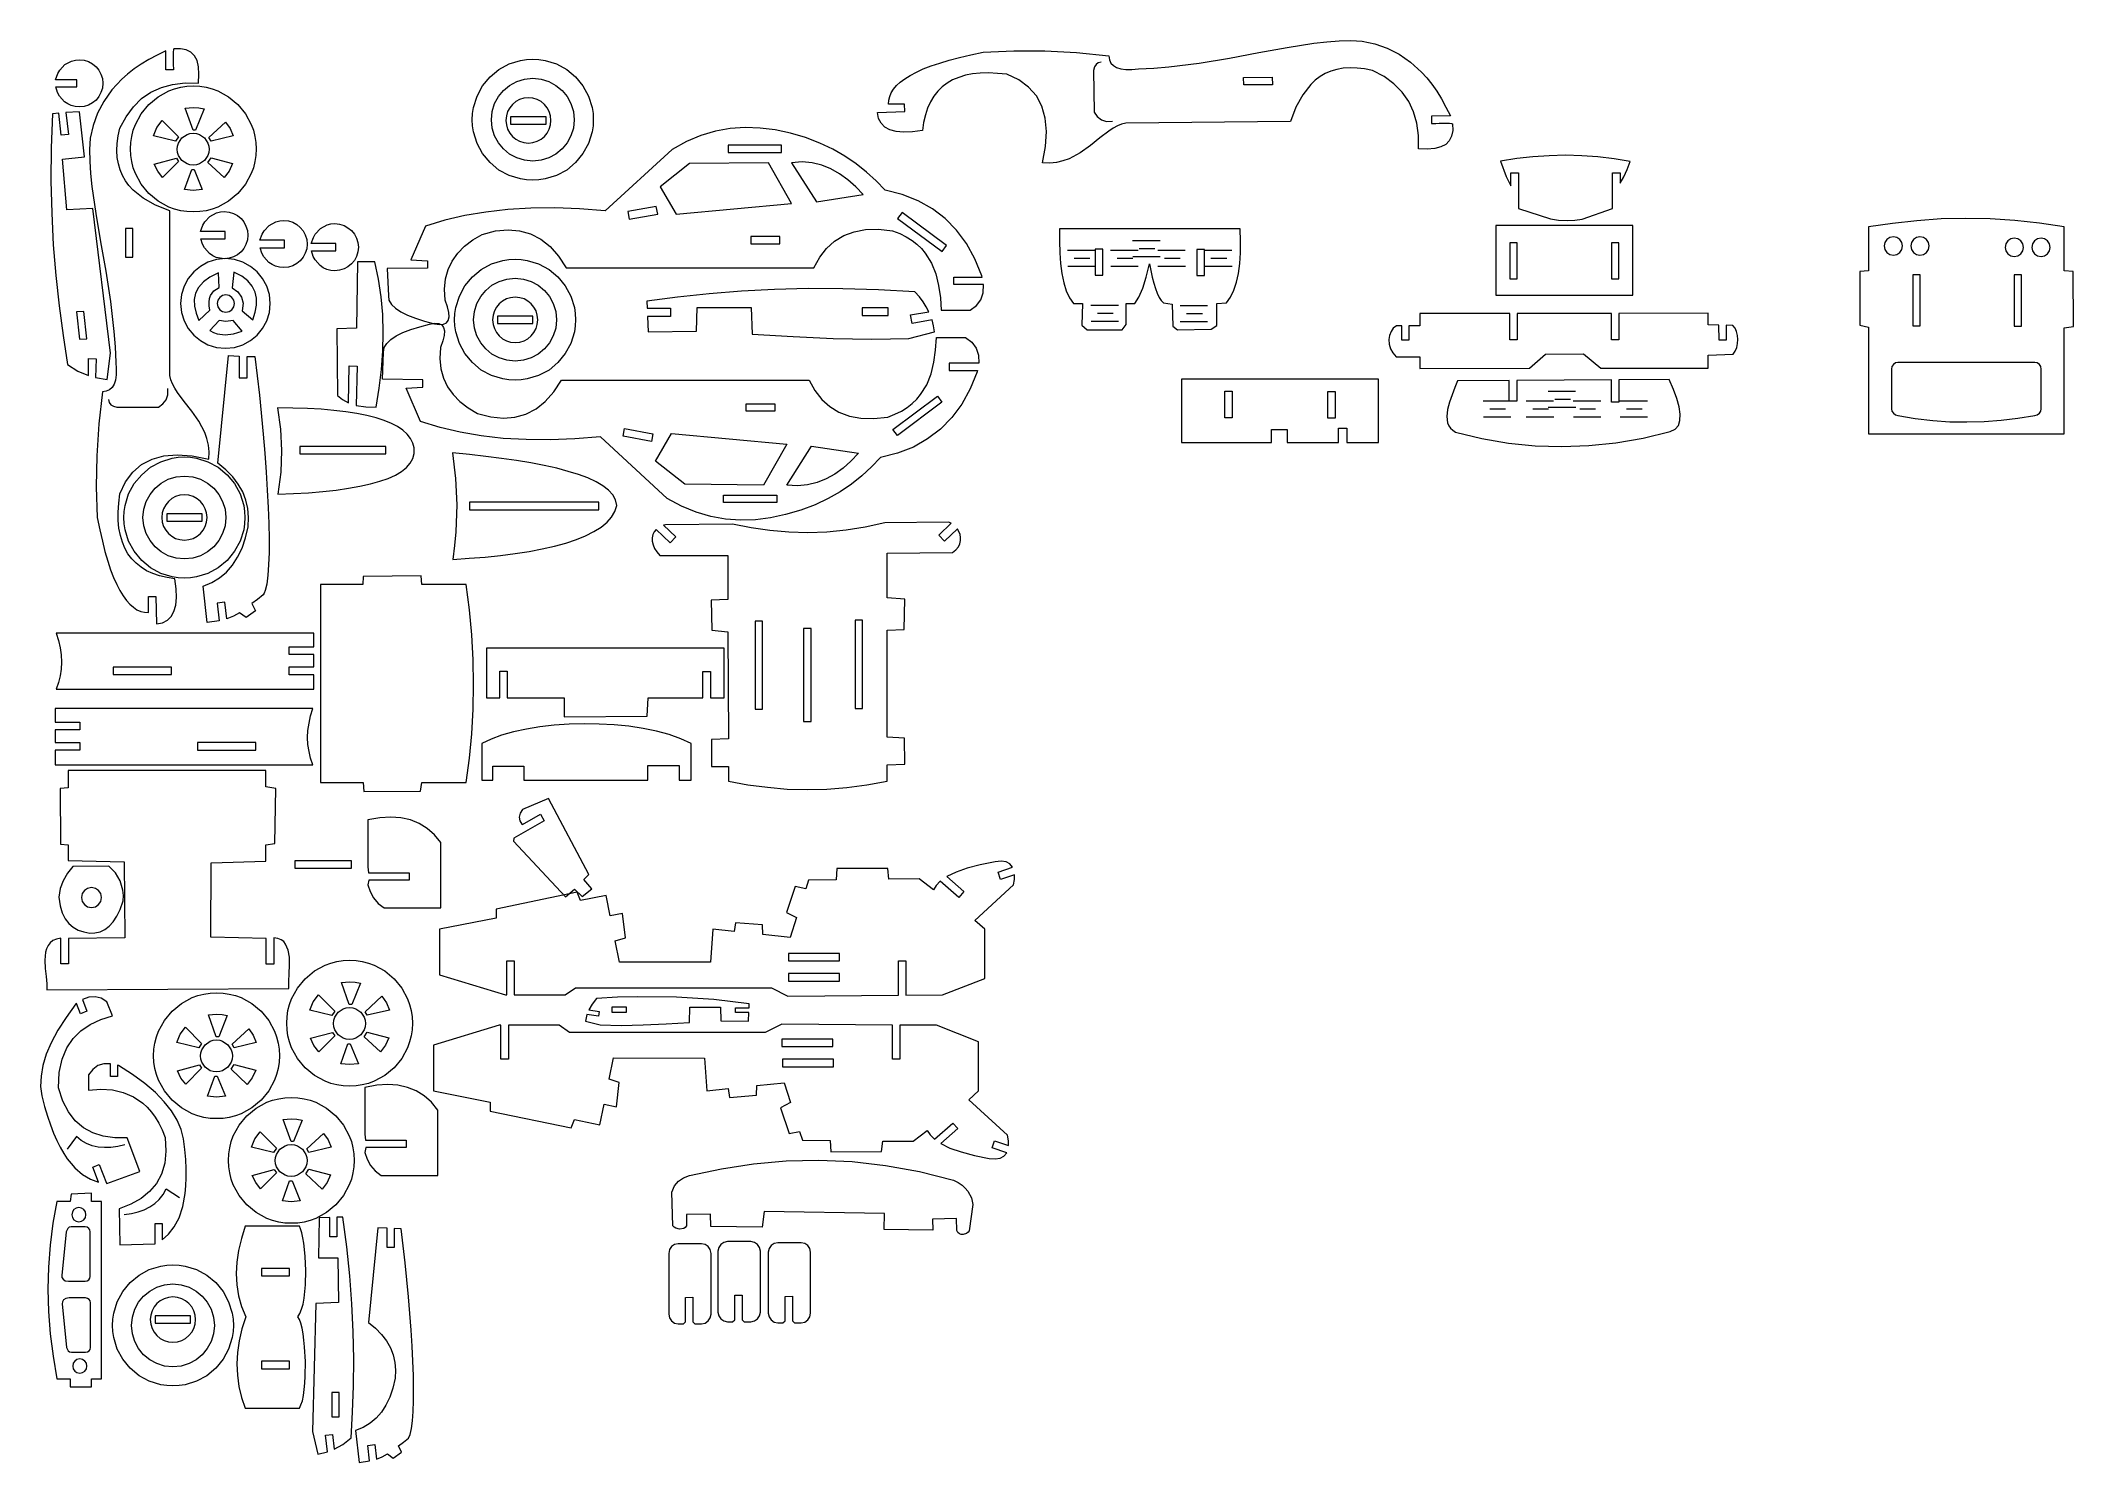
# Model space of a CAD drawing. Header units: millimetres. Extents: x -414 to 680, y -96 to 670.
import ezdxf

# ---------------------------------------------------------------- set-up
doc = ezdxf.new("R2010")
doc.units = ezdxf.units.MM
doc.header["$MEASUREMENT"] = 0
doc.layers.add('Camada 1', color=7, linetype='Continuous')
doc.layers.add('P', color=7, linetype='Continuous')

msp = doc.modelspace()

# ---------------------------------------------------------------- linework, layer by layer
at = {"layer": 'Camada 1', "color": 250, "lineweight": 9}
for points, knots in [([(151.0109, 613.3649), (151.0109, 613.3649), (156.1176, 617.4391), (156.1176, 617.4391), (156.1176, 617.4391), (156.1176, 617.4391), (160.8764, 621.1218), (160.8764, 621.1218), (160.8764, 621.1218), (160.8764, 621.1218), (163.2236, 622.6978), (163.2236, 622.6978), (163.2236, 622.6978), (163.2236, 622.6978), (165.5377, 623.9916), (165.5377, 623.9916), (165.5377, 623.9916), (165.5377, 623.9916), (167.7859, 624.8968), (167.7859, 624.8968), (167.7859, 624.8968), (167.7859, 624.8968), (170.108, 625.4148), (170.108, 625.4148), (170.108, 625.4148), (170.108, 625.4148), (258.7351, 626.3348), (258.7351, 626.3348), (258.7351, 626.3348), (258.7351, 626.3348), (261.722, 634.0883), (261.722, 634.0883), (261.722, 634.0883), (261.722, 634.0883), (265.3584, 640.7228), (265.3584, 640.7228), (265.3584, 640.7228), (265.3584, 640.7228), (269.6743, 646.2345), (269.6743, 646.2345), (269.6743, 646.2345), (269.6743, 646.2345), (272.0845, 648.4811), (272.0845, 648.4811), (272.0845, 648.4811), (272.0845, 648.4811), (274.7092, 650.484), (274.7092, 650.484), (274.7092, 650.484), (274.7092, 650.484), (277.5479, 652.1011), (277.5479, 652.1011), (277.5479, 652.1011), (277.5479, 652.1011), (280.5682, 653.3662), (280.5682, 653.3662), (280.5682, 653.3662), (280.5682, 653.3662), (283.7697, 654.3173), (283.7697, 654.3173), (283.7697, 654.3173), (283.7697, 654.3173), (287.2184, 654.953), (287.2184, 654.953), (287.2184, 654.953), (287.2184, 654.953), (290.8487, 655.2366), (290.8487, 655.2366), (290.8487, 655.2366), (290.8487, 655.2366), (294.6594, 655.1002), (294.6594, 655.1002), (294.6594, 655.1002), (294.6594, 655.1002), (298.7197, 654.6125), (298.7197, 654.6125), (298.7197, 654.6125), (298.7197, 654.6125), (303.0315, 653.7754), (303.0315, 653.7754), (303.0315, 653.7754), (303.0315, 653.7754), (309.2048, 650.4541), (309.2048, 650.4541), (309.2048, 650.4541), (309.2048, 650.4541), (314.5338, 646.5942), (314.5338, 646.5942), (314.5338, 646.5942), (314.5338, 646.5942), (318.9553, 642.125), (318.9553, 642.125), (318.9553, 642.125), (318.9553, 642.125), (322.4623, 637.1544), (322.4623, 637.1544), (322.4623, 637.1544), (322.4623, 637.1544), (325.0957, 631.5728), (325.0957, 631.5728), (325.0957, 631.5728), (325.0957, 631.5728), (326.8865, 625.4886), (326.8865, 625.4886), (326.8865, 625.4886), (326.8865, 625.4886), (327.7315, 618.8327), (327.7315, 618.8327), (327.7315, 618.8327), (327.7315, 618.8327), (327.7006, 611.6018), (327.7006, 611.6018), (327.7006, 611.6018), (327.7006, 611.6018), (332.4657, 611.4033), (332.4657, 611.4033), (332.4657, 611.4033), (332.4657, 611.4033), (336.5539, 611.6937), (336.5539, 611.6937), (336.5539, 611.6937), (336.5539, 611.6937), (339.8241, 612.5735), (339.8241, 612.5735), (339.8241, 612.5735), (339.8241, 612.5735), (342.455, 613.9765), (342.455, 613.9765), (342.455, 613.9765), (342.455, 613.9765), (344.3043, 615.9354), (344.3043, 615.9354), (344.3043, 615.9354), (344.3043, 615.9354), (345.5843, 618.4182), (345.5843, 618.4182), (345.5843, 618.4182), (345.5843, 618.4182), (346.151, 621.4215), (346.151, 621.4215), (346.151, 621.4215), (346.151, 621.4215), (346.0797, 625.018), (346.0797, 625.018), (346.0797, 625.018), (346.0797, 625.018), (345.5476, 625.2244), (345.5476, 625.2244), (345.5476, 625.2244), (345.5476, 625.2244), (344.3825, 625.3543), (344.3825, 625.3543), (344.3825, 625.3543), (344.3825, 625.3543), (342.7603, 625.4075), (342.7603, 625.4075), (342.7603, 625.4075), (342.7603, 625.4075), (340.8209, 625.3873), (340.8209, 625.3873), (340.8209, 625.3873), (340.8209, 625.3873), (338.8794, 625.3672), (338.8794, 625.3672), (338.8794, 625.3672), (338.8794, 625.3672), (337.0827, 625.2785), (337.0827, 625.2785), (337.0827, 625.2785), (337.0827, 625.2785), (335.6015, 625.2272), (335.6015, 625.2272), (335.6015, 625.2272), (335.6015, 625.2272), (334.7558, 625.2184), (334.7558, 625.2184), (334.7558, 625.2184), (334.7558, 625.2184), (334.7144, 629.2032), (334.7144, 629.2032), (334.7144, 629.2032), (334.7144, 629.2032), (344.9413, 629.3093), (344.9413, 629.3093), (344.9413, 629.3093), (344.9413, 629.3093), (342.5282, 634.0814), (342.5282, 634.0814), (342.5282, 634.0814), (342.5282, 634.0814), (340.1185, 638.5355), (340.1185, 638.5355), (340.1185, 638.5355), (340.1185, 638.5355), (337.536, 642.6718), (337.536, 642.6718), (337.536, 642.6718), (337.536, 642.6718), (334.924, 646.382), (334.924, 646.382), (334.924, 646.382), (334.924, 646.382), (332.1706, 649.8467), (332.1706, 649.8467), (332.1706, 649.8467), (332.1706, 649.8467), (329.3529, 652.9548), (329.3529, 652.9548), (329.3529, 652.9548), (329.3529, 652.9548), (323.5122, 658.3272), (323.5122, 658.3272), (323.5122, 658.3272), (323.5122, 658.3272), (317.3314, 662.5661), (317.3314, 662.5661), (317.3314, 662.5661), (317.3314, 662.5661), (310.9133, 665.7789), (310.9133, 665.7789), (310.9133, 665.7789), (310.9133, 665.7789), (304.2584, 668.1093), (304.2584, 668.1093), (304.2584, 668.1093), (304.2584, 668.1093), (297.3661, 669.6235), (297.3661, 669.6235), (297.3661, 669.6235), (297.3661, 669.6235), (291.3309, 669.8447), (291.3309, 669.8447), (291.3309, 669.8447), (291.3309, 669.8447), (284.984, 669.6729), (284.984, 669.6729), (284.984, 669.6729), (284.984, 669.6729), (278.3244, 669.1798), (278.3244, 669.1798), (278.3244, 669.1798), (278.3244, 669.1798), (271.4195, 668.4383), (271.4195, 668.4383), (271.4195, 668.4383), (271.4195, 668.4383), (256.9455, 666.2064), (256.9455, 666.2064), (256.9455, 666.2064), (256.9455, 666.2064), (241.6669, 663.4723), (241.6669, 663.4723), (241.6669, 663.4723), (241.6669, 663.4723), (225.861, 660.4868), (225.861, 660.4868), (225.861, 660.4868), (225.861, 660.4868), (209.6642, 657.7792), (209.6642, 657.7792), (209.6642, 657.7792), (209.6642, 657.7792), (193.319, 655.7058), (193.319, 655.7058), (193.319, 655.7058), (193.319, 655.7058), (185.1437, 655.0211), (185.1437, 655.0211), (185.1437, 655.0211), (185.1437, 655.0211), (176.9295, 654.6179), (176.9295, 654.6179), (176.9295, 654.6179), (176.9295, 654.6179), (173.3015, 654.2983), (173.3015, 654.2983), (173.3015, 654.2983), (173.3015, 654.2983), (170.0561, 654.3006), (170.0561, 654.3006), (170.0561, 654.3006), (170.0561, 654.3006), (167.3709, 654.6606), (167.3709, 654.6606), (167.3709, 654.6606), (167.3709, 654.6606), (165.1423, 655.3433), (165.1423, 655.3433), (165.1423, 655.3433), (165.1423, 655.3433), (163.4038, 656.3831), (163.4038, 656.3831), (163.4038, 656.3831), (163.4038, 656.3831), (162.0836, 657.7791), (162.0836, 657.7791), (162.0836, 657.7791), (162.0836, 657.7791), (161.2899, 659.5005), (161.2899, 659.5005), (161.2899, 659.5005), (161.2899, 659.5005), (160.95, 661.6126), (160.95, 661.6126), (160.95, 661.6126), (160.95, 661.6126), (143.5788, 663.4079), (143.5788, 663.4079), (143.5788, 663.4079), (143.5788, 663.4079), (126.5326, 664.3247), (126.5326, 664.3247), (126.5326, 664.3247), (126.5326, 664.3247), (109.7435, 664.3604), (109.7435, 664.3604), (109.7435, 664.3604), (109.7435, 664.3604), (93.21, 663.6608), (93.21, 663.6608), (93.21, 663.6608), (93.21, 663.6608), (86.6276, 662.2868), (86.6276, 662.2868), (86.6276, 662.2868), (86.6276, 662.2868), (80.5421, 660.8139), (80.5421, 660.8139), (80.5421, 660.8139), (80.5421, 660.8139), (74.9484, 659.3441), (74.9484, 659.3441), (74.9484, 659.3441), (74.9484, 659.3441), (69.8493, 657.8094), (69.8493, 657.8094), (69.8493, 657.8094), (69.8493, 657.8094), (65.2105, 656.2456), (65.2105, 656.2456), (65.2105, 656.2456), (65.2105, 656.2456), (61.0303, 654.6145), (61.0303, 654.6145), (61.0303, 654.6145), (61.0303, 654.6145), (57.3086, 652.9182), (57.3086, 652.9182), (57.3086, 652.9182), (57.3086, 652.9182), (53.9775, 651.1559), (53.9775, 651.1559), (53.9775, 651.1559), (53.9775, 651.1559), (51.1387, 649.3628), (51.1387, 649.3628), (51.1387, 649.3628), (51.1387, 649.3628), (48.6522, 647.5373), (48.6522, 647.5373), (48.6522, 647.5373), (48.6522, 647.5373), (46.6262, 645.6467), (46.6262, 645.6467), (46.6262, 645.6467), (46.6262, 645.6467), (44.9885, 643.726), (44.9885, 643.726), (44.9885, 643.726), (44.9885, 643.726), (43.739, 641.7735), (43.739, 641.7735), (43.739, 641.7735), (43.739, 641.7735), (42.9141, 639.7533), (42.9141, 639.7533), (42.9141, 639.7533), (42.9141, 639.7533), (42.4051, 637.7384), (42.4051, 637.7384), (42.4051, 637.7384), (42.4051, 637.7384), (42.2872, 635.6196), (42.2872, 635.6196), (42.2872, 635.6196), (42.2872, 635.6196), (50.9625, 635.7096), (50.9625, 635.7096), (50.9625, 635.7096), (50.9625, 635.7096), (51.0035, 631.7608), (51.0035, 631.7608), (51.0035, 631.7608), (51.0035, 631.7608), (36.3027, 631.1503), (36.3027, 631.1503), (36.3027, 631.1503), (36.3027, 631.1503), (36.9695, 627.9819), (36.9695, 627.9819), (36.9695, 627.9819), (36.9695, 627.9819), (38.2666, 625.3499), (38.2666, 625.3499), (38.2666, 625.3499), (38.2666, 625.3499), (40.2992, 623.3254), (40.2992, 623.3254), (40.2992, 623.3254), (40.2992, 623.3254), (42.9938, 621.8716), (42.9938, 621.8716), (42.9938, 621.8716), (42.9938, 621.8716), (46.3546, 620.9547), (46.3546, 620.9547), (46.3546, 620.9547), (46.3546, 620.9547), (50.4138, 620.5729), (50.4138, 620.5729), (50.4138, 620.5729), (50.4138, 620.5729), (55.1749, 620.7643), (55.1749, 620.7643), (55.1749, 620.7643), (55.1749, 620.7643), (60.6339, 621.5268), (60.6339, 621.5268), (60.6339, 621.5268), (60.6339, 621.5268), (61.223, 625.8361), (61.223, 625.8361), (61.223, 625.8361), (61.223, 625.8361), (62.2053, 629.8315), (62.2053, 629.8315), (62.2053, 629.8315), (62.2053, 629.8315), (63.3649, 633.5109), (63.3649, 633.5109), (63.3649, 633.5109), (63.3649, 633.5109), (64.882, 636.842), (64.882, 636.842), (64.882, 636.842), (64.882, 636.842), (66.686, 639.8941), (66.686, 639.8941), (66.686, 639.8941), (66.686, 639.8941), (68.7739, 642.5612), (68.7739, 642.5612), (68.7739, 642.5612), (68.7739, 642.5612), (71.147, 644.9134), (71.147, 644.9134), (71.147, 644.9134), (71.147, 644.9134), (73.8069, 646.9866), (73.8069, 646.9866), (73.8069, 646.9866), (73.8069, 646.9866), (76.8221, 648.7476), (76.8221, 648.7476), (76.8221, 648.7476), (76.8221, 648.7476), (80.0875, 650.0852), (80.0875, 650.0852), (80.0875, 650.0852), (80.0875, 650.0852), (83.6754, 651.1823), (83.6754, 651.1823), (83.6754, 651.1823), (83.6754, 651.1823), (87.5106, 651.9619), (87.5106, 651.9619), (87.5106, 651.9619), (87.5106, 651.9619), (91.7033, 652.3934), (91.7033, 652.3934), (91.7033, 652.3934), (91.7033, 652.3934), (96.1816, 652.4759), (96.1816, 652.4759), (96.1816, 652.4759), (96.1816, 652.4759), (100.947, 652.2434), (100.947, 652.2434), (100.947, 652.2434), (100.947, 652.2434), (105.9954, 651.7299), (105.9954, 651.7299), (105.9954, 651.7299), (105.9954, 651.7299), (112.446, 648.6575), (112.446, 648.6575), (112.446, 648.6575), (112.446, 648.6575), (117.741, 644.7992), (117.741, 644.7992), (117.741, 644.7992), (117.741, 644.7992), (121.9172, 640.0795), (121.9172, 640.0795), (121.9172, 640.0795), (121.9172, 640.0795), (124.8678, 634.5732), (124.8678, 634.5732), (124.8678, 634.5732), (124.8678, 634.5732), (126.6963, 628.1375), (126.6963, 628.1375), (126.6963, 628.1375), (126.6963, 628.1375), (127.3708, 620.9499), (127.3708, 620.9499), (127.3708, 620.9499), (127.3708, 620.9499), (126.8545, 612.9021), (126.8545, 612.9021), (126.8545, 612.9021), (126.8545, 612.9021), (125.1852, 603.9965), (125.1852, 603.9965), (125.1852, 603.9965), (125.1852, 603.9965), (129.1355, 603.8956), (129.1355, 603.8956), (129.1355, 603.8956), (129.1355, 603.8956), (132.7651, 604.2512), (132.7651, 604.2512), (132.7651, 604.2512), (132.7651, 604.2512), (136.248, 605.0632), (136.248, 605.0632), (136.248, 605.0632), (136.248, 605.0632), (139.5173, 606.2269), (139.5173, 606.2269), (139.5173, 606.2269), (139.5173, 606.2269), (145.5845, 609.4633), (145.5845, 609.4633), (145.5845, 609.4633), (145.5845, 609.4633), (151.0109, 613.3649), (151.0109, 613.3649)], [0, 0, 0, 0, 0.007246377, 0.007246377, 0.007246377, 0.007246377, 0.014492754, 0.014492754, 0.014492754, 0.014492754, 0.02173913, 0.02173913, 0.02173913, 0.02173913, 0.028985507, 0.028985507, 0.028985507, 0.028985507, 0.036231884, 0.036231884, 0.036231884, 0.036231884, 0.043478261, 0.043478261, 0.043478261, 0.043478261, 0.050724638, 0.050724638, 0.050724638, 0.050724638, 0.057971014, 0.057971014, 0.057971014, 0.057971014, 0.065217391, 0.065217391, 0.065217391, 0.065217391, 0.072463768, 0.072463768, 0.072463768, 0.072463768, 0.079710145, 0.079710145, 0.079710145, 0.079710145, 0.086956522, 0.086956522, 0.086956522, 0.086956522, 0.094202899, 0.094202899, 0.094202899, 0.094202899, 0.101449275, 0.101449275, 0.101449275, 0.101449275, 0.108695652, 0.108695652, 0.108695652, 0.108695652, 0.115942029, 0.115942029, 0.115942029, 0.115942029, 0.123188406, 0.123188406, 0.123188406, 0.123188406, 0.130434783, 0.130434783, 0.130434783, 0.130434783, 0.137681159, 0.137681159, 0.137681159, 0.137681159, 0.144927536, 0.144927536, 0.144927536, 0.144927536, 0.152173913, 0.152173913, 0.152173913, 0.152173913, 0.15942029, 0.15942029, 0.15942029, 0.15942029, 0.166666667, 0.166666667, 0.166666667, 0.166666667, 0.173913043, 0.173913043, 0.173913043, 0.173913043, 0.18115942, 0.18115942, 0.18115942, 0.18115942, 0.188405797, 0.188405797, 0.188405797, 0.188405797, 0.195652174, 0.195652174, 0.195652174, 0.195652174, 0.202898551, 0.202898551, 0.202898551, 0.202898551, 0.210144928, 0.210144928, 0.210144928, 0.210144928, 0.217391304, 0.217391304, 0.217391304, 0.217391304, 0.224637681, 0.224637681, 0.224637681, 0.224637681, 0.231884058, 0.231884058, 0.231884058, 0.231884058, 0.239130435, 0.239130435, 0.239130435, 0.239130435, 0.246376812, 0.246376812, 0.246376812, 0.246376812, 0.253623188, 0.253623188, 0.253623188, 0.253623188, 0.260869565, 0.260869565, 0.260869565, 0.260869565, 0.268115942, 0.268115942, 0.268115942, 0.268115942, 0.275362319, 0.275362319, 0.275362319, 0.275362319, 0.282608696, 0.282608696, 0.282608696, 0.282608696, 0.289855072, 0.289855072, 0.289855072, 0.289855072, 0.297101449, 0.297101449, 0.297101449, 0.297101449, 0.304347826, 0.304347826, 0.304347826, 0.304347826, 0.311594203, 0.311594203, 0.311594203, 0.311594203, 0.31884058, 0.31884058, 0.31884058, 0.31884058, 0.326086957, 0.326086957, 0.326086957, 0.326086957, 0.333333333, 0.333333333, 0.333333333, 0.333333333, 0.34057971, 0.34057971, 0.34057971, 0.34057971, 0.347826087, 0.347826087, 0.347826087, 0.347826087, 0.355072464, 0.355072464, 0.355072464, 0.355072464, 0.362318841, 0.362318841, 0.362318841, 0.362318841, 0.369565217, 0.369565217, 0.369565217, 0.369565217, 0.376811594, 0.376811594, 0.376811594, 0.376811594, 0.384057971, 0.384057971, 0.384057971, 0.384057971, 0.391304348, 0.391304348, 0.391304348, 0.391304348, 0.398550725, 0.398550725, 0.398550725, 0.398550725, 0.405797101, 0.405797101, 0.405797101, 0.405797101, 0.413043478, 0.413043478, 0.413043478, 0.413043478, 0.420289855, 0.420289855, 0.420289855, 0.420289855, 0.427536232, 0.427536232, 0.427536232, 0.427536232, 0.434782609, 0.434782609, 0.434782609, 0.434782609, 0.442028986, 0.442028986, 0.442028986, 0.442028986, 0.449275362, 0.449275362, 0.449275362, 0.449275362, 0.456521739, 0.456521739, 0.456521739, 0.456521739, 0.463768116, 0.463768116, 0.463768116, 0.463768116, 0.471014493, 0.471014493, 0.471014493, 0.471014493, 0.47826087, 0.47826087, 0.47826087, 0.47826087, 0.485507246, 0.485507246, 0.485507246, 0.485507246, 0.492753623, 0.492753623, 0.492753623, 0.492753623, 0.5, 0.5, 0.5, 0.5, 0.507246377, 0.507246377, 0.507246377, 0.507246377, 0.514492754, 0.514492754, 0.514492754, 0.514492754, 0.52173913, 0.52173913, 0.52173913, 0.52173913, 0.528985507, 0.528985507, 0.528985507, 0.528985507, 0.536231884, 0.536231884, 0.536231884, 0.536231884, 0.543478261, 0.543478261, 0.543478261, 0.543478261, 0.550724638, 0.550724638, 0.550724638, 0.550724638, 0.557971014, 0.557971014, 0.557971014, 0.557971014, 0.565217391, 0.565217391, 0.565217391, 0.565217391, 0.572463768, 0.572463768, 0.572463768, 0.572463768, 0.579710145, 0.579710145, 0.579710145, 0.579710145, 0.586956522, 0.586956522, 0.586956522, 0.586956522, 0.594202899, 0.594202899, 0.594202899, 0.594202899, 0.601449275, 0.601449275, 0.601449275, 0.601449275, 0.608695652, 0.608695652, 0.608695652, 0.608695652, 0.615942029, 0.615942029, 0.615942029, 0.615942029, 0.623188406, 0.623188406, 0.623188406, 0.623188406, 0.630434783, 0.630434783, 0.630434783, 0.630434783, 0.637681159, 0.637681159, 0.637681159, 0.637681159, 0.644927536, 0.644927536, 0.644927536, 0.644927536, 0.652173913, 0.652173913, 0.652173913, 0.652173913, 0.65942029, 0.65942029, 0.65942029, 0.65942029, 0.666666667, 0.666666667, 0.666666667, 0.666666667, 0.673913043, 0.673913043, 0.673913043, 0.673913043, 0.68115942, 0.68115942, 0.68115942, 0.68115942, 0.688405797, 0.688405797, 0.688405797, 0.688405797, 0.695652174, 0.695652174, 0.695652174, 0.695652174, 0.702898551, 0.702898551, 0.702898551, 0.702898551, 0.710144928, 0.710144928, 0.710144928, 0.710144928, 0.717391304, 0.717391304, 0.717391304, 0.717391304, 0.724637681, 0.724637681, 0.724637681, 0.724637681, 0.731884058, 0.731884058, 0.731884058, 0.731884058, 0.739130435, 0.739130435, 0.739130435, 0.739130435, 0.746376812, 0.746376812, 0.746376812, 0.746376812, 0.753623188, 0.753623188, 0.753623188, 0.753623188, 0.760869565, 0.760869565, 0.760869565, 0.760869565, 0.768115942, 0.768115942, 0.768115942, 0.768115942, 0.775362319, 0.775362319, 0.775362319, 0.775362319, 0.782608696, 0.782608696, 0.782608696, 0.782608696, 0.789855072, 0.789855072, 0.789855072, 0.789855072, 0.797101449, 0.797101449, 0.797101449, 0.797101449, 0.804347826, 0.804347826, 0.804347826, 0.804347826, 0.811594203, 0.811594203, 0.811594203, 0.811594203, 0.81884058, 0.81884058, 0.81884058, 0.81884058, 0.826086957, 0.826086957, 0.826086957, 0.826086957, 0.833333333, 0.833333333, 0.833333333, 0.833333333, 0.84057971, 0.84057971, 0.84057971, 0.84057971, 0.847826087, 0.847826087, 0.847826087, 0.847826087, 0.855072464, 0.855072464, 0.855072464, 0.855072464, 0.862318841, 0.862318841, 0.862318841, 0.862318841, 0.869565217, 0.869565217, 0.869565217, 0.869565217, 0.876811594, 0.876811594, 0.876811594, 0.876811594, 0.884057971, 0.884057971, 0.884057971, 0.884057971, 0.891304348, 0.891304348, 0.891304348, 0.891304348, 0.898550725, 0.898550725, 0.898550725, 0.898550725, 0.905797101, 0.905797101, 0.905797101, 0.905797101, 0.913043478, 0.913043478, 0.913043478, 0.913043478, 0.920289855, 0.920289855, 0.920289855, 0.920289855, 0.927536232, 0.927536232, 0.927536232, 0.927536232, 0.934782609, 0.934782609, 0.934782609, 0.934782609, 0.942028986, 0.942028986, 0.942028986, 0.942028986, 0.949275362, 0.949275362, 0.949275362, 0.949275362, 0.956521739, 0.956521739, 0.956521739, 0.956521739, 0.963768116, 0.963768116, 0.963768116, 0.963768116, 0.971014493, 0.971014493, 0.971014493, 0.971014493, 0.97826087, 0.97826087, 0.97826087, 0.97826087, 0.985507246, 0.985507246, 0.985507246, 0.985507246, 1, 1, 1, 1]), ([(-405.2445, 641.9367), (-405.2445, 641.9367), (-404.2208, 640.0331), (-404.2208, 640.0331), (-404.2208, 640.0331), (-404.2208, 640.0331), (-401.4715, 636.9639), (-401.4715, 636.9639), (-401.4715, 636.9639), (-401.4715, 636.9639), (-399.7419, 635.8002), (-399.7419, 635.8002), (-399.7419, 635.8002), (-399.7419, 635.8002), (-397.8384, 634.9184), (-397.8384, 634.9184), (-397.8384, 634.9184), (-397.8384, 634.9184), (-395.7209, 634.3885), (-395.7209, 634.3885), (-395.7209, 634.3885), (-395.7209, 634.3885), (-393.5354, 634.1786), (-393.5354, 634.1786), (-393.5354, 634.1786), (-393.5354, 634.1786), (-390.9961, 634.4245), (-390.9961, 634.4245), (-390.9961, 634.4245), (-390.9961, 634.4245), (-388.5967, 635.1644), (-388.5967, 635.1644), (-388.5967, 635.1644), (-388.5967, 635.1644), (-386.4812, 636.3301), (-386.4812, 636.3301), (-386.4812, 636.3301), (-386.4812, 636.3301), (-384.5417, 637.8817), (-384.5417, 637.8817), (-384.5417, 637.8817), (-384.5417, 637.8817), (-383.0241, 639.7492), (-383.0241, 639.7492), (-383.0241, 639.7492), (-383.0241, 639.7492), (-381.8604, 641.8667), (-381.8604, 641.8667), (-381.8604, 641.8667), (-381.8604, 641.8667), (-381.1206, 644.3001), (-381.1206, 644.3001), (-381.1206, 644.3001), (-381.1206, 644.3001), (-380.8386, 646.8754), (-380.8386, 646.8754), (-380.8386, 646.8754), (-380.8386, 646.8754), (-381.1206, 649.3788), (-381.1206, 649.3788), (-381.1206, 649.3788), (-381.1206, 649.3788), (-381.8604, 651.7762), (-381.8604, 651.7762), (-381.8604, 651.7762), (-381.8604, 651.7762), (-383.0241, 653.9637), (-383.0241, 653.9637), (-383.0241, 653.9637), (-383.0241, 653.9637), (-384.5417, 655.7972), (-384.5417, 655.7972), (-384.5417, 655.7972), (-384.5417, 655.7972), (-386.4812, 657.3848), (-386.4812, 657.3848), (-386.4812, 657.3848), (-386.4812, 657.3848), (-388.5967, 658.5485), (-388.5967, 658.5485), (-388.5967, 658.5485), (-388.5967, 658.5485), (-390.9961, 659.2883), (-390.9961, 659.2883), (-390.9961, 659.2883), (-390.9961, 659.2883), (-393.5354, 659.5723), (-393.5354, 659.5723), (-393.5354, 659.5723), (-393.5354, 659.5723), (-395.6509, 659.3943), (-395.6509, 659.3943), (-395.6509, 659.3943), (-395.6509, 659.3943), (-397.7324, 658.8664), (-397.7324, 658.8664), (-397.7324, 658.8664), (-397.7324, 658.8664), (-401.2935, 656.9269), (-401.2935, 656.9269), (-401.2935, 656.9269), (-401.2935, 656.9269), (-404.0808, 653.9637), (-404.0808, 653.9637), (-404.0808, 653.9637), (-404.0808, 653.9637), (-405.1026, 652.1641), (-405.1026, 652.1641), (-405.1026, 652.1641), (-405.1026, 652.1641), (-406.328, 648.7879), (-406.328, 648.7879), (-406.328, 648.7879), (-406.328, 648.7879), (-394.8567, 648.7879), (-394.8567, 648.7879), (-394.8567, 648.7879), (-394.8567, 648.7879), (-394.8919, 644.9222), (-394.8919, 644.9222), (-394.8919, 644.9222), (-394.8919, 644.9222), (-406.1783, 644.9222), (-406.1783, 644.9222), (-406.1783, 644.9222), (-406.1783, 644.9222), (-405.2445, 641.9367), (-405.2445, 641.9367)], [0, 0, 0, 0, 0.03030303, 0.03030303, 0.03030303, 0.03030303, 0.060606061, 0.060606061, 0.060606061, 0.060606061, 0.090909091, 0.090909091, 0.090909091, 0.090909091, 0.121212121, 0.121212121, 0.121212121, 0.121212121, 0.151515152, 0.151515152, 0.151515152, 0.151515152, 0.181818182, 0.181818182, 0.181818182, 0.181818182, 0.212121212, 0.212121212, 0.212121212, 0.212121212, 0.242424242, 0.242424242, 0.242424242, 0.242424242, 0.272727273, 0.272727273, 0.272727273, 0.272727273, 0.303030303, 0.303030303, 0.303030303, 0.303030303, 0.333333333, 0.333333333, 0.333333333, 0.333333333, 0.363636364, 0.363636364, 0.363636364, 0.363636364, 0.393939394, 0.393939394, 0.393939394, 0.393939394, 0.424242424, 0.424242424, 0.424242424, 0.424242424, 0.454545455, 0.454545455, 0.454545455, 0.454545455, 0.484848485, 0.484848485, 0.484848485, 0.484848485, 0.515151515, 0.515151515, 0.515151515, 0.515151515, 0.545454545, 0.545454545, 0.545454545, 0.545454545, 0.575757576, 0.575757576, 0.575757576, 0.575757576, 0.606060606, 0.606060606, 0.606060606, 0.606060606, 0.636363636, 0.636363636, 0.636363636, 0.636363636, 0.666666667, 0.666666667, 0.666666667, 0.666666667, 0.696969697, 0.696969697, 0.696969697, 0.696969697, 0.727272727, 0.727272727, 0.727272727, 0.727272727, 0.757575758, 0.757575758, 0.757575758, 0.757575758, 0.787878788, 0.787878788, 0.787878788, 0.787878788, 0.818181818, 0.818181818, 0.818181818, 0.818181818, 0.848484848, 0.848484848, 0.848484848, 0.848484848, 0.878787879, 0.878787879, 0.878787879, 0.878787879, 0.909090909, 0.909090909, 0.909090909, 0.909090909, 0.939393939, 0.939393939, 0.939393939, 0.939393939, 1, 1, 1, 1]), ([(-375.8109, 483.1037), (-375.8109, 483.1037), (-374.7532, 484.8673), (-374.7532, 484.8673), (-374.7532, 484.8673), (-374.7532, 484.8673), (-374.0134, 487.0547), (-374.0134, 487.0547), (-374.0134, 487.0547), (-374.0134, 487.0547), (-373.6595, 489.84), (-373.6595, 489.84), (-373.6595, 489.84), (-373.6595, 489.84), (-373.6595, 493.0152), (-373.6595, 493.0152), (-373.6595, 493.0152), (-373.6595, 493.0152), (-373.9434, 496.7183), (-373.9434, 496.7183), (-373.9434, 496.7183), (-373.9434, 496.7183), (-374.2953, 504.9003), (-374.2953, 504.9003), (-374.2953, 504.9003), (-374.2953, 504.9003), (-374.8592, 513.1182), (-374.8592, 513.1182), (-374.8592, 513.1182), (-374.8592, 513.1182), (-376.7647, 529.4481), (-376.7647, 529.4481), (-376.7647, 529.4481), (-376.7647, 529.4481), (-379.3041, 545.7061), (-379.3041, 545.7061), (-379.3041, 545.7061), (-379.3041, 545.7061), (-382.0534, 561.5081), (-382.0534, 561.5081), (-382.0534, 561.5081), (-382.0534, 561.5081), (-384.6287, 576.8143), (-384.6287, 576.8143), (-384.6287, 576.8143), (-384.6287, 576.8143), (-386.7102, 591.2747), (-386.7102, 591.2747), (-386.7102, 591.2747), (-386.7102, 591.2747), (-387.45, 598.2229), (-387.45, 598.2229), (-387.45, 598.2229), (-387.45, 598.2229), (-387.8739, 604.8873), (-387.8739, 604.8873), (-387.8739, 604.8873), (-387.8739, 604.8873), (-387.9799, 611.2357), (-387.9799, 611.2357), (-387.9799, 611.2357), (-387.9799, 611.2357), (-387.698, 617.2682), (-387.698, 617.2682), (-387.698, 617.2682), (-387.698, 617.2682), (-386.0744, 624.1444), (-386.0744, 624.1444), (-386.0744, 624.1444), (-386.0744, 624.1444), (-383.711, 630.7748), (-383.711, 630.7748), (-383.711, 630.7748), (-383.711, 630.7748), (-380.3618, 637.1592), (-380.3618, 637.1592), (-380.3618, 637.1592), (-380.3618, 637.1592), (-376.0589, 643.2957), (-376.0589, 643.2957), (-376.0589, 643.2957), (-376.0589, 643.2957), (-370.6982, 649.0442), (-370.6982, 649.0442), (-370.6982, 649.0442), (-370.6982, 649.0442), (-367.523, 651.8655), (-367.523, 651.8655), (-367.523, 651.8655), (-367.523, 651.8655), (-364.0679, 654.5828), (-364.0679, 654.5828), (-364.0679, 654.5828), (-364.0679, 654.5828), (-360.2588, 657.1562), (-360.2588, 657.1562), (-360.2588, 657.1562), (-360.2588, 657.1562), (-356.1679, 659.6956), (-356.1679, 659.6956), (-356.1679, 659.6956), (-356.1679, 659.6956), (-351.687, 662.095), (-351.687, 662.095), (-351.687, 662.095), (-351.687, 662.095), (-346.8902, 664.3864), (-346.8902, 664.3864), (-346.8902, 664.3864), (-346.8902, 664.3864), (-346.8902, 654.1949), (-346.8902, 654.1949), (-346.8902, 654.1949), (-346.8902, 654.1949), (-342.8352, 654.1949), (-342.8352, 654.1949), (-342.8352, 654.1949), (-342.8352, 654.1949), (-342.8352, 655.0407), (-342.8352, 655.0407), (-342.8352, 655.0407), (-342.8352, 655.0407), (-342.9052, 656.4504), (-342.9052, 656.4504), (-342.9052, 656.4504), (-342.9052, 656.4504), (-342.9412, 658.2859), (-342.9412, 658.2859), (-342.9412, 658.2859), (-342.9412, 658.2859), (-343.0111, 660.2254), (-343.0111, 660.2254), (-343.0111, 660.2254), (-343.0111, 660.2254), (-343.0111, 662.1289), (-343.0111, 662.1289), (-343.0111, 662.1289), (-343.0111, 662.1289), (-342.9412, 663.7525), (-342.9412, 663.7525), (-342.9412, 663.7525), (-342.9412, 663.7525), (-342.7992, 664.9162), (-342.7992, 664.9162), (-342.7992, 664.9162), (-342.7992, 664.9162), (-342.5893, 665.4441), (-342.5893, 665.4441), (-342.5893, 665.4441), (-342.5893, 665.4441), (-338.9902, 665.5161), (-338.9902, 665.5161), (-338.9902, 665.5161), (-338.9902, 665.5161), (-335.9569, 664.9162), (-335.9569, 664.9162), (-335.9569, 664.9162), (-335.9569, 664.9162), (-333.4895, 663.6806), (-333.4895, 663.6806), (-333.4895, 663.6806), (-333.4895, 663.6806), (-331.55, 661.741), (-331.55, 661.741), (-331.55, 661.741), (-331.55, 661.741), (-330.1384, 659.0957), (-330.1384, 659.0957), (-330.1384, 659.0957), (-330.1384, 659.0957), (-329.3626, 655.8165), (-329.3626, 655.8165), (-329.3626, 655.8165), (-329.3626, 655.8165), (-329.0806, 651.7595), (-329.0806, 651.7595), (-329.0806, 651.7595), (-329.0806, 651.7595), (-329.3626, 646.9987), (-329.3626, 646.9987), (-329.3626, 646.9987), (-329.3626, 646.9987), (-336.5928, 647.1047), (-336.5928, 647.1047), (-336.5928, 647.1047), (-336.5928, 647.1047), (-343.2591, 646.2929), (-343.2591, 646.2929), (-343.2591, 646.2929), (-343.2591, 646.2929), (-349.3596, 644.6353), (-349.3596, 644.6353), (-349.3596, 644.6353), (-349.3596, 644.6353), (-354.9682, 642.026), (-354.9682, 642.026), (-354.9682, 642.026), (-354.9682, 642.026), (-360.0109, 638.6048), (-360.0109, 638.6048), (-360.0109, 638.6048), (-360.0109, 638.6048), (-364.4198, 634.1959), (-364.4198, 634.1959), (-364.4198, 634.1959), (-364.4198, 634.1959), (-368.3708, 628.9053), (-368.3708, 628.9053), (-368.3708, 628.9053), (-368.3708, 628.9053), (-371.756, 622.7688), (-371.756, 622.7688), (-371.756, 622.7688), (-371.756, 622.7688), (-372.6377, 618.5019), (-372.6377, 618.5019), (-372.6377, 618.5019), (-372.6377, 618.5019), (-373.1656, 614.4109), (-373.1656, 614.4109), (-373.1656, 614.4109), (-373.1656, 614.4109), (-373.3436, 610.6018), (-373.3436, 610.6018), (-373.3436, 610.6018), (-373.3436, 610.6018), (-373.0616, 606.9687), (-373.0616, 606.9687), (-373.0616, 606.9687), (-373.0616, 606.9687), (-372.4618, 603.5116), (-372.4618, 603.5116), (-372.4618, 603.5116), (-372.4618, 603.5116), (-371.58, 600.2684), (-371.58, 600.2684), (-371.58, 600.2684), (-371.58, 600.2684), (-370.3103, 597.2692), (-370.3103, 597.2692), (-370.3103, 597.2692), (-370.3103, 597.2692), (-368.7227, 594.4139), (-368.7227, 594.4139), (-368.7227, 594.4139), (-368.7227, 594.4139), (-366.7832, 591.7685), (-366.7832, 591.7685), (-366.7832, 591.7685), (-366.7832, 591.7685), (-364.5258, 589.3351), (-364.5258, 589.3351), (-364.5258, 589.3351), (-364.5258, 589.3351), (-359.0951, 584.9262), (-359.0951, 584.9262), (-359.0951, 584.9262), (-359.0951, 584.9262), (-352.4628, 581.2232), (-352.4628, 581.2232), (-352.4628, 581.2232), (-352.4628, 581.2232), (-344.7747, 578.1539), (-344.7747, 578.1539), (-344.7747, 578.1539), (-344.7747, 578.1539), (-344.7747, 489.5581), (-344.7747, 489.5581), (-344.7747, 489.5581), (-344.7747, 489.5581), (-344.2808, 487.2307), (-344.2808, 487.2307), (-344.2808, 487.2307), (-344.2808, 487.2307), (-343.3651, 484.9392), (-343.3651, 484.9392), (-343.3651, 484.9392), (-343.3651, 484.9392), (-342.1654, 482.6458), (-342.1654, 482.6458), (-342.1654, 482.6458), (-342.1654, 482.6458), (-340.6137, 480.3184), (-340.6137, 480.3184), (-340.6137, 480.3184), (-340.6137, 480.3184), (-336.9807, 475.4856), (-336.9807, 475.4856), (-336.9807, 475.4856), (-336.9807, 475.4856), (-332.9597, 470.3369), (-332.9597, 470.3369), (-332.9597, 470.3369), (-332.9597, 470.3369), (-329.0806, 464.8343), (-329.0806, 464.8343), (-329.0806, 464.8343), (-329.0806, 464.8343), (-325.9054, 458.7678), (-325.9054, 458.7678), (-325.9054, 458.7678), (-325.9054, 458.7678), (-324.8137, 455.4886), (-324.8137, 455.4886), (-324.8137, 455.4886), (-324.8137, 455.4886), (-324.0359, 451.9975), (-324.0359, 451.9975), (-324.0359, 451.9975), (-324.0359, 451.9975), (-323.684, 448.3644), (-323.684, 448.3644), (-323.684, 448.3644), (-323.684, 448.3644), (-323.8599, 444.4134), (-323.8599, 444.4134), (-323.8599, 444.4134), (-323.8599, 444.4134), (-332.7477, 446.1769), (-332.7477, 446.1769), (-332.7477, 446.1769), (-332.7477, 446.1769), (-340.7897, 446.7768), (-340.7897, 446.7768), (-340.7897, 446.7768), (-340.7897, 446.7768), (-347.9839, 446.1769), (-347.9839, 446.1769), (-347.9839, 446.1769), (-347.9839, 446.1769), (-354.3683, 444.4134), (-354.3683, 444.4134), (-354.3683, 444.4134), (-354.3683, 444.4134), (-360.0109, 441.5221), (-360.0109, 441.5221), (-360.0109, 441.5221), (-360.0109, 441.5221), (-364.7017, 437.3951), (-364.7017, 437.3951), (-364.7017, 437.3951), (-364.7017, 437.3951), (-368.6527, 432.1764), (-368.6527, 432.1764), (-368.6527, 432.1764), (-368.6527, 432.1764), (-371.756, 425.7221), (-371.756, 425.7221), (-371.756, 425.7221), (-371.756, 425.7221), (-372.3198, 420.6773), (-372.3198, 420.6773), (-372.3198, 420.6773), (-372.3198, 420.6773), (-372.6017, 415.9165), (-372.6017, 415.9165), (-372.6017, 415.9165), (-372.6017, 415.9165), (-372.5318, 411.4376), (-372.5318, 411.4376), (-372.5318, 411.4376), (-372.5318, 411.4376), (-372.1799, 407.2407), (-372.1799, 407.2407), (-372.1799, 407.2407), (-372.1799, 407.2407), (-371.404, 403.3956), (-371.404, 403.3956), (-371.404, 403.3956), (-371.404, 403.3956), (-370.3443, 399.7985), (-370.3443, 399.7985), (-370.3443, 399.7985), (-370.3443, 399.7985), (-369.0406, 396.5194), (-369.0406, 396.5194), (-369.0406, 396.5194), (-369.0406, 396.5194), (-367.3471, 393.4861), (-367.3471, 393.4861), (-367.3471, 393.4861), (-367.3471, 393.4861), (-365.3016, 390.8048), (-365.3016, 390.8048), (-365.3016, 390.8048), (-365.3016, 390.8048), (-362.9382, 388.3714), (-362.9382, 388.3714), (-362.9382, 388.3714), (-362.9382, 388.3714), (-360.2928, 386.2559), (-360.2928, 386.2559), (-360.2928, 386.2559), (-360.2928, 386.2559), (-357.2956, 384.3864), (-357.2956, 384.3864), (-357.2956, 384.3864), (-357.2956, 384.3864), (-353.9444, 382.8708), (-353.9444, 382.8708), (-353.9444, 382.8708), (-353.9444, 382.8708), (-350.3113, 381.6351), (-350.3113, 381.6351), (-350.3113, 381.6351), (-350.3113, 381.6351), (-346.2923, 380.6833), (-346.2923, 380.6833), (-346.2923, 380.6833), (-346.2923, 380.6833), (-342.0234, 379.9775), (-342.0234, 379.9775), (-342.0234, 379.9775), (-342.0234, 379.9775), (-341.3196, 374.5468), (-341.3196, 374.5468), (-341.3196, 374.5468), (-341.3196, 374.5468), (-341.2136, 369.856), (-341.2136, 369.856), (-341.2136, 369.856), (-341.2136, 369.856), (-341.6015, 365.765), (-341.6015, 365.765), (-341.6015, 365.765), (-341.6015, 365.765), (-342.5893, 362.3779), (-342.5893, 362.3779), (-342.5893, 362.3779), (-342.5893, 362.3779), (-344.0689, 359.6626), (-344.0689, 359.6626), (-344.0689, 359.6626), (-344.0689, 359.6626), (-346.1144, 357.7231), (-346.1144, 357.7231), (-346.1144, 357.7231), (-346.1144, 357.7231), (-348.7257, 356.3834), (-348.7257, 356.3834), (-348.7257, 356.3834), (-348.7257, 356.3834), (-351.8989, 355.7835), (-351.8989, 355.7835), (-351.8989, 355.7835), (-351.8989, 355.7835), (-352.3228, 370.5259), (-352.3228, 370.5259), (-352.3228, 370.5259), (-352.3228, 370.5259), (-356.3078, 370.5259), (-356.3078, 370.5259), (-356.3078, 370.5259), (-356.3078, 370.5259), (-356.3078, 361.78), (-356.3078, 361.78), (-356.3078, 361.78), (-356.3078, 361.78), (-358.4233, 362.026), (-358.4233, 362.026), (-358.4233, 362.026), (-358.4233, 362.026), (-360.4688, 362.4839), (-360.4688, 362.4839), (-360.4688, 362.4839), (-360.4688, 362.4839), (-362.4803, 363.3656), (-362.4803, 363.3656), (-362.4803, 363.3656), (-362.4803, 363.3656), (-364.4198, 364.6713), (-364.4198, 364.6713), (-364.4198, 364.6713), (-364.4198, 364.6713), (-366.3593, 366.2929), (-366.3593, 366.2929), (-366.3593, 366.2929), (-366.3593, 366.2929), (-368.1929, 368.3744), (-368.1929, 368.3744), (-368.1929, 368.3744), (-368.1929, 368.3744), (-369.9924, 370.7718), (-369.9924, 370.7718), (-369.9924, 370.7718), (-369.9924, 370.7718), (-371.756, 373.6291), (-371.756, 373.6291), (-371.756, 373.6291), (-371.756, 373.6291), (-373.4135, 376.9802), (-373.4135, 376.9802), (-373.4135, 376.9802), (-373.4135, 376.9802), (-375.1071, 380.7533), (-375.1071, 380.7533), (-375.1071, 380.7533), (-375.1071, 380.7533), (-376.6927, 384.9163), (-376.6927, 384.9163), (-376.6927, 384.9163), (-376.6927, 384.9163), (-378.2443, 389.5711), (-378.2443, 389.5711), (-378.2443, 389.5711), (-378.2443, 389.5711), (-379.726, 394.6858), (-379.726, 394.6858), (-379.726, 394.6858), (-379.726, 394.6858), (-381.1376, 400.3624), (-381.1376, 400.3624), (-381.1376, 400.3624), (-381.1376, 400.3624), (-382.5133, 406.4289), (-382.5133, 406.4289), (-382.5133, 406.4289), (-382.5133, 406.4289), (-383.8529, 413.0592), (-383.8529, 413.0592), (-383.8529, 413.0592), (-383.8529, 413.0592), (-384.3828, 429.5651), (-384.3828, 429.5651), (-384.3828, 429.5651), (-384.3828, 429.5651), (-384.1009, 446.3189), (-384.1009, 446.3189), (-384.1009, 446.3189), (-384.1009, 446.3189), (-383.0411, 463.3886), (-383.0411, 463.3886), (-383.0411, 463.3886), (-383.0411, 463.3886), (-381.1016, 480.7063), (-381.1016, 480.7063), (-381.1016, 480.7063), (-381.1016, 480.7063), (-378.9862, 481.0582), (-378.9862, 481.0582), (-378.9862, 481.0582), (-378.9862, 481.0582), (-377.2226, 481.834), (-377.2226, 481.834), (-377.2226, 481.834), (-377.2226, 481.834), (-375.8109, 483.1037), (-375.8109, 483.1037)], [0, 0, 0, 0, 0.007246377, 0.007246377, 0.007246377, 0.007246377, 0.014492754, 0.014492754, 0.014492754, 0.014492754, 0.02173913, 0.02173913, 0.02173913, 0.02173913, 0.028985507, 0.028985507, 0.028985507, 0.028985507, 0.036231884, 0.036231884, 0.036231884, 0.036231884, 0.043478261, 0.043478261, 0.043478261, 0.043478261, 0.050724638, 0.050724638, 0.050724638, 0.050724638, 0.057971014, 0.057971014, 0.057971014, 0.057971014, 0.065217391, 0.065217391, 0.065217391, 0.065217391, 0.072463768, 0.072463768, 0.072463768, 0.072463768, 0.079710145, 0.079710145, 0.079710145, 0.079710145, 0.086956522, 0.086956522, 0.086956522, 0.086956522, 0.094202899, 0.094202899, 0.094202899, 0.094202899, 0.101449275, 0.101449275, 0.101449275, 0.101449275, 0.108695652, 0.108695652, 0.108695652, 0.108695652, 0.115942029, 0.115942029, 0.115942029, 0.115942029, 0.123188406, 0.123188406, 0.123188406, 0.123188406, 0.130434783, 0.130434783, 0.130434783, 0.130434783, 0.137681159, 0.137681159, 0.137681159, 0.137681159, 0.144927536, 0.144927536, 0.144927536, 0.144927536, 0.152173913, 0.152173913, 0.152173913, 0.152173913, 0.15942029, 0.15942029, 0.15942029, 0.15942029, 0.166666667, 0.166666667, 0.166666667, 0.166666667, 0.173913043, 0.173913043, 0.173913043, 0.173913043, 0.18115942, 0.18115942, 0.18115942, 0.18115942, 0.188405797, 0.188405797, 0.188405797, 0.188405797, 0.195652174, 0.195652174, 0.195652174, 0.195652174, 0.202898551, 0.202898551, 0.202898551, 0.202898551, 0.210144928, 0.210144928, 0.210144928, 0.210144928, 0.217391304, 0.217391304, 0.217391304, 0.217391304, 0.224637681, 0.224637681, 0.224637681, 0.224637681, 0.231884058, 0.231884058, 0.231884058, 0.231884058, 0.239130435, 0.239130435, 0.239130435, 0.239130435, 0.246376812, 0.246376812, 0.246376812, 0.246376812, 0.253623188, 0.253623188, 0.253623188, 0.253623188, 0.260869565, 0.260869565, 0.260869565, 0.260869565, 0.268115942, 0.268115942, 0.268115942, 0.268115942, 0.275362319, 0.275362319, 0.275362319, 0.275362319, 0.282608696, 0.282608696, 0.282608696, 0.282608696, 0.289855072, 0.289855072, 0.289855072, 0.289855072, 0.297101449, 0.297101449, 0.297101449, 0.297101449, 0.304347826, 0.304347826, 0.304347826, 0.304347826, 0.311594203, 0.311594203, 0.311594203, 0.311594203, 0.31884058, 0.31884058, 0.31884058, 0.31884058, 0.326086957, 0.326086957, 0.326086957, 0.326086957, 0.333333333, 0.333333333, 0.333333333, 0.333333333, 0.34057971, 0.34057971, 0.34057971, 0.34057971, 0.347826087, 0.347826087, 0.347826087, 0.347826087, 0.355072464, 0.355072464, 0.355072464, 0.355072464, 0.362318841, 0.362318841, 0.362318841, 0.362318841, 0.369565217, 0.369565217, 0.369565217, 0.369565217, 0.376811594, 0.376811594, 0.376811594, 0.376811594, 0.384057971, 0.384057971, 0.384057971, 0.384057971, 0.391304348, 0.391304348, 0.391304348, 0.391304348, 0.398550725, 0.398550725, 0.398550725, 0.398550725, 0.405797101, 0.405797101, 0.405797101, 0.405797101, 0.413043478, 0.413043478, 0.413043478, 0.413043478, 0.420289855, 0.420289855, 0.420289855, 0.420289855, 0.427536232, 0.427536232, 0.427536232, 0.427536232, 0.434782609, 0.434782609, 0.434782609, 0.434782609, 0.442028986, 0.442028986, 0.442028986, 0.442028986, 0.449275362, 0.449275362, 0.449275362, 0.449275362, 0.456521739, 0.456521739, 0.456521739, 0.456521739, 0.463768116, 0.463768116, 0.463768116, 0.463768116, 0.471014493, 0.471014493, 0.471014493, 0.471014493, 0.47826087, 0.47826087, 0.47826087, 0.47826087, 0.485507246, 0.485507246, 0.485507246, 0.485507246, 0.492753623, 0.492753623, 0.492753623, 0.492753623, 0.5, 0.5, 0.5, 0.5, 0.507246377, 0.507246377, 0.507246377, 0.507246377, 0.514492754, 0.514492754, 0.514492754, 0.514492754, 0.52173913, 0.52173913, 0.52173913, 0.52173913, 0.528985507, 0.528985507, 0.528985507, 0.528985507, 0.536231884, 0.536231884, 0.536231884, 0.536231884, 0.543478261, 0.543478261, 0.543478261, 0.543478261, 0.550724638, 0.550724638, 0.550724638, 0.550724638, 0.557971014, 0.557971014, 0.557971014, 0.557971014, 0.565217391, 0.565217391, 0.565217391, 0.565217391, 0.572463768, 0.572463768, 0.572463768, 0.572463768, 0.579710145, 0.579710145, 0.579710145, 0.579710145, 0.586956522, 0.586956522, 0.586956522, 0.586956522, 0.594202899, 0.594202899, 0.594202899, 0.594202899, 0.601449275, 0.601449275, 0.601449275, 0.601449275, 0.608695652, 0.608695652, 0.608695652, 0.608695652, 0.615942029, 0.615942029, 0.615942029, 0.615942029, 0.623188406, 0.623188406, 0.623188406, 0.623188406, 0.630434783, 0.630434783, 0.630434783, 0.630434783, 0.637681159, 0.637681159, 0.637681159, 0.637681159, 0.644927536, 0.644927536, 0.644927536, 0.644927536, 0.652173913, 0.652173913, 0.652173913, 0.652173913, 0.65942029, 0.65942029, 0.65942029, 0.65942029, 0.666666667, 0.666666667, 0.666666667, 0.666666667, 0.673913043, 0.673913043, 0.673913043, 0.673913043, 0.68115942, 0.68115942, 0.68115942, 0.68115942, 0.688405797, 0.688405797, 0.688405797, 0.688405797, 0.695652174, 0.695652174, 0.695652174, 0.695652174, 0.702898551, 0.702898551, 0.702898551, 0.702898551, 0.710144928, 0.710144928, 0.710144928, 0.710144928, 0.717391304, 0.717391304, 0.717391304, 0.717391304, 0.724637681, 0.724637681, 0.724637681, 0.724637681, 0.731884058, 0.731884058, 0.731884058, 0.731884058, 0.739130435, 0.739130435, 0.739130435, 0.739130435, 0.746376812, 0.746376812, 0.746376812, 0.746376812, 0.753623188, 0.753623188, 0.753623188, 0.753623188, 0.760869565, 0.760869565, 0.760869565, 0.760869565, 0.768115942, 0.768115942, 0.768115942, 0.768115942, 0.775362319, 0.775362319, 0.775362319, 0.775362319, 0.782608696, 0.782608696, 0.782608696, 0.782608696, 0.789855072, 0.789855072, 0.789855072, 0.789855072, 0.797101449, 0.797101449, 0.797101449, 0.797101449, 0.804347826, 0.804347826, 0.804347826, 0.804347826, 0.811594203, 0.811594203, 0.811594203, 0.811594203, 0.81884058, 0.81884058, 0.81884058, 0.81884058, 0.826086957, 0.826086957, 0.826086957, 0.826086957, 0.833333333, 0.833333333, 0.833333333, 0.833333333, 0.84057971, 0.84057971, 0.84057971, 0.84057971, 0.847826087, 0.847826087, 0.847826087, 0.847826087, 0.855072464, 0.855072464, 0.855072464, 0.855072464, 0.862318841, 0.862318841, 0.862318841, 0.862318841, 0.869565217, 0.869565217, 0.869565217, 0.869565217, 0.876811594, 0.876811594, 0.876811594, 0.876811594, 0.884057971, 0.884057971, 0.884057971, 0.884057971, 0.891304348, 0.891304348, 0.891304348, 0.891304348, 0.898550725, 0.898550725, 0.898550725, 0.898550725, 0.905797101, 0.905797101, 0.905797101, 0.905797101, 0.913043478, 0.913043478, 0.913043478, 0.913043478, 0.920289855, 0.920289855, 0.920289855, 0.920289855, 0.927536232, 0.927536232, 0.927536232, 0.927536232, 0.934782609, 0.934782609, 0.934782609, 0.934782609, 0.942028986, 0.942028986, 0.942028986, 0.942028986, 0.949275362, 0.949275362, 0.949275362, 0.949275362, 0.956521739, 0.956521739, 0.956521739, 0.956521739, 0.963768116, 0.963768116, 0.963768116, 0.963768116, 0.971014493, 0.971014493, 0.971014493, 0.971014493, 0.97826087, 0.97826087, 0.97826087, 0.97826087, 0.985507246, 0.985507246, 0.985507246, 0.985507246, 1, 1, 1, 1]), ([(-181.1971, 620.6649), (-181.1971, 620.6649), (-179.3275, 614.5284), (-179.3275, 614.5284), (-179.3275, 614.5284), (-179.3275, 614.5284), (-176.3283, 609.0258), (-176.3283, 609.0258), (-176.3283, 609.0258), (-176.3283, 609.0258), (-172.3093, 604.159), (-172.3093, 604.159), (-172.3093, 604.159), (-172.3093, 604.159), (-167.5125, 600.1719), (-167.5125, 600.1719), (-167.5125, 600.1719), (-167.5125, 600.1719), (-162.0099, 597.1747), (-162.0099, 597.1747), (-162.0099, 597.1747), (-162.0099, 597.1747), (-155.8734, 595.3411), (-155.8734, 595.3411), (-155.8734, 595.3411), (-155.8734, 595.3411), (-152.6282, 594.8112), (-152.6282, 594.8112), (-152.6282, 594.8112), (-152.6282, 594.8112), (-149.313, 594.6353), (-149.313, 594.6353), (-149.313, 594.6353), (-149.313, 594.6353), (-145.9619, 594.8112), (-145.9619, 594.8112), (-145.9619, 594.8112), (-145.9619, 594.8112), (-142.7187, 595.3411), (-142.7187, 595.3411), (-142.7187, 595.3411), (-142.7187, 595.3411), (-136.6162, 597.1747), (-136.6162, 597.1747), (-136.6162, 597.1747), (-136.6162, 597.1747), (-131.0436, 600.1719), (-131.0436, 600.1719), (-131.0436, 600.1719), (-131.0436, 600.1719), (-126.2468, 604.159), (-126.2468, 604.159), (-126.2468, 604.159), (-126.2468, 604.159), (-122.2618, 609.0258), (-122.2618, 609.0258), (-122.2618, 609.0258), (-122.2618, 609.0258), (-119.2646, 614.5284), (-119.2646, 614.5284), (-119.2646, 614.5284), (-119.2646, 614.5284), (-117.325, 620.6649), (-117.325, 620.6649), (-117.325, 620.6649), (-117.325, 620.6649), (-116.8652, 623.9081), (-116.8652, 623.9081), (-116.8652, 623.9081), (-116.8652, 623.9081), (-116.7252, 627.2253), (-116.7252, 627.2253), (-116.7252, 627.2253), (-116.7252, 627.2253), (-116.8652, 630.5404), (-116.8652, 630.5404), (-116.8652, 630.5404), (-116.8652, 630.5404), (-117.325, 633.7836), (-117.325, 633.7836), (-117.325, 633.7836), (-117.325, 633.7836), (-119.2646, 639.9221), (-119.2646, 639.9221), (-119.2646, 639.9221), (-119.2646, 639.9221), (-122.2618, 645.4927), (-122.2618, 645.4927), (-122.2618, 645.4927), (-122.2618, 645.4927), (-126.2468, 650.2895), (-126.2468, 650.2895), (-126.2468, 650.2895), (-126.2468, 650.2895), (-131.0436, 654.3105), (-131.0436, 654.3105), (-131.0436, 654.3105), (-131.0436, 654.3105), (-136.6162, 657.3078), (-136.6162, 657.3078), (-136.6162, 657.3078), (-136.6162, 657.3078), (-142.7187, 659.1773), (-142.7187, 659.1773), (-142.7187, 659.1773), (-142.7187, 659.1773), (-145.9619, 659.7072), (-145.9619, 659.7072), (-145.9619, 659.7072), (-145.9619, 659.7072), (-149.313, 659.8471), (-149.313, 659.8471), (-149.313, 659.8471), (-149.313, 659.8471), (-152.6282, 659.7072), (-152.6282, 659.7072), (-152.6282, 659.7072), (-152.6282, 659.7072), (-155.8734, 659.1773), (-155.8734, 659.1773), (-155.8734, 659.1773), (-155.8734, 659.1773), (-162.0099, 657.3078), (-162.0099, 657.3078), (-162.0099, 657.3078), (-162.0099, 657.3078), (-167.5125, 654.3105), (-167.5125, 654.3105), (-167.5125, 654.3105), (-167.5125, 654.3105), (-172.3093, 650.2895), (-172.3093, 650.2895), (-172.3093, 650.2895), (-172.3093, 650.2895), (-176.3283, 645.4927), (-176.3283, 645.4927), (-176.3283, 645.4927), (-176.3283, 645.4927), (-179.3275, 639.9221), (-179.3275, 639.9221), (-179.3275, 639.9221), (-179.3275, 639.9221), (-181.1971, 633.7836), (-181.1971, 633.7836), (-181.1971, 633.7836), (-181.1971, 633.7836), (-181.7249, 630.5404), (-181.7249, 630.5404), (-181.7249, 630.5404), (-181.7249, 630.5404), (-181.8669, 627.2253), (-181.8669, 627.2253), (-181.8669, 627.2253), (-181.8669, 627.2253), (-181.7249, 623.9081), (-181.7249, 623.9081), (-181.7249, 623.9081), (-181.7249, 623.9081), (-181.1971, 620.6649), (-181.1971, 620.6649)], [0, 0, 0, 0, 0.024390244, 0.024390244, 0.024390244, 0.024390244, 0.048780488, 0.048780488, 0.048780488, 0.048780488, 0.073170732, 0.073170732, 0.073170732, 0.073170732, 0.097560976, 0.097560976, 0.097560976, 0.097560976, 0.12195122, 0.12195122, 0.12195122, 0.12195122, 0.146341463, 0.146341463, 0.146341463, 0.146341463, 0.170731707, 0.170731707, 0.170731707, 0.170731707, 0.195121951, 0.195121951, 0.195121951, 0.195121951, 0.219512195, 0.219512195, 0.219512195, 0.219512195, 0.243902439, 0.243902439, 0.243902439, 0.243902439, 0.268292683, 0.268292683, 0.268292683, 0.268292683, 0.292682927, 0.292682927, 0.292682927, 0.292682927, 0.317073171, 0.317073171, 0.317073171, 0.317073171, 0.341463415, 0.341463415, 0.341463415, 0.341463415, 0.365853659, 0.365853659, 0.365853659, 0.365853659, 0.390243902, 0.390243902, 0.390243902, 0.390243902, 0.414634146, 0.414634146, 0.414634146, 0.414634146, 0.43902439, 0.43902439, 0.43902439, 0.43902439, 0.463414634, 0.463414634, 0.463414634, 0.463414634, 0.487804878, 0.487804878, 0.487804878, 0.487804878, 0.512195122, 0.512195122, 0.512195122, 0.512195122, 0.536585366, 0.536585366, 0.536585366, 0.536585366, 0.56097561, 0.56097561, 0.56097561, 0.56097561, 0.585365854, 0.585365854, 0.585365854, 0.585365854, 0.609756098, 0.609756098, 0.609756098, 0.609756098, 0.634146341, 0.634146341, 0.634146341, 0.634146341, 0.658536585, 0.658536585, 0.658536585, 0.658536585, 0.682926829, 0.682926829, 0.682926829, 0.682926829, 0.707317073, 0.707317073, 0.707317073, 0.707317073, 0.731707317, 0.731707317, 0.731707317, 0.731707317, 0.756097561, 0.756097561, 0.756097561, 0.756097561, 0.780487805, 0.780487805, 0.780487805, 0.780487805, 0.804878049, 0.804878049, 0.804878049, 0.804878049, 0.829268293, 0.829268293, 0.829268293, 0.829268293, 0.853658537, 0.853658537, 0.853658537, 0.853658537, 0.87804878, 0.87804878, 0.87804878, 0.87804878, 0.902439024, 0.902439024, 0.902439024, 0.902439024, 0.926829268, 0.926829268, 0.926829268, 0.926829268, 0.951219512, 0.951219512, 0.951219512, 0.951219512, 1, 1, 1, 1]), ([(-171.6215, 627.2222), (-171.6215, 627.2222), (-171.1276, 622.7433), (-171.1276, 622.7433), (-171.1276, 622.7433), (-171.1276, 622.7433), (-169.8579, 618.5464), (-169.8579, 618.5464), (-169.8579, 618.5464), (-169.8579, 618.5464), (-167.8124, 614.7733), (-167.8124, 614.7733), (-167.8124, 614.7733), (-167.8124, 614.7733), (-165.0611, 611.4941), (-165.0611, 611.4941), (-165.0611, 611.4941), (-165.0611, 611.4941), (-161.7819, 608.7068), (-161.7819, 608.7068), (-161.7819, 608.7068), (-161.7819, 608.7068), (-157.9729, 606.6613), (-157.9729, 606.6613), (-157.9729, 606.6613), (-157.9729, 606.6613), (-153.8099, 605.3917), (-153.8099, 605.3917), (-153.8099, 605.3917), (-153.8099, 605.3917), (-149.297, 604.8978), (-149.297, 604.8978), (-149.297, 604.8978), (-149.297, 604.8978), (-144.7822, 605.3917), (-144.7822, 605.3917), (-144.7822, 605.3917), (-144.7822, 605.3917), (-140.6212, 606.6613), (-140.6212, 606.6613), (-140.6212, 606.6613), (-140.6212, 606.6613), (-136.8122, 608.7068), (-136.8122, 608.7068), (-136.8122, 608.7068), (-136.8122, 608.7068), (-133.531, 611.4941), (-133.531, 611.4941), (-133.531, 611.4941), (-133.531, 611.4941), (-130.7797, 614.7733), (-130.7797, 614.7733), (-130.7797, 614.7733), (-130.7797, 614.7733), (-128.7342, 618.5464), (-128.7342, 618.5464), (-128.7342, 618.5464), (-128.7342, 618.5464), (-127.4305, 622.7433), (-127.4305, 622.7433), (-127.4305, 622.7433), (-127.4305, 622.7433), (-126.9706, 627.2222), (-126.9706, 627.2222), (-126.9706, 627.2222), (-126.9706, 627.2222), (-127.4305, 631.7371), (-127.4305, 631.7371), (-127.4305, 631.7371), (-127.4305, 631.7371), (-128.7342, 635.934), (-128.7342, 635.934), (-128.7342, 635.934), (-128.7342, 635.934), (-130.7797, 639.7091), (-130.7797, 639.7091), (-130.7797, 639.7091), (-130.7797, 639.7091), (-133.531, 642.9883), (-133.531, 642.9883), (-133.531, 642.9883), (-133.531, 642.9883), (-136.8122, 645.7756), (-136.8122, 645.7756), (-136.8122, 645.7756), (-136.8122, 645.7756), (-140.6212, 647.8211), (-140.6212, 647.8211), (-140.6212, 647.8211), (-140.6212, 647.8211), (-144.7822, 649.0907), (-144.7822, 649.0907), (-144.7822, 649.0907), (-144.7822, 649.0907), (-149.297, 649.5846), (-149.297, 649.5846), (-149.297, 649.5846), (-149.297, 649.5846), (-153.8099, 649.0907), (-153.8099, 649.0907), (-153.8099, 649.0907), (-153.8099, 649.0907), (-157.9729, 647.8211), (-157.9729, 647.8211), (-157.9729, 647.8211), (-157.9729, 647.8211), (-161.7819, 645.7756), (-161.7819, 645.7756), (-161.7819, 645.7756), (-161.7819, 645.7756), (-165.0611, 642.9883), (-165.0611, 642.9883), (-165.0611, 642.9883), (-165.0611, 642.9883), (-167.8124, 639.7091), (-167.8124, 639.7091), (-167.8124, 639.7091), (-167.8124, 639.7091), (-169.8579, 635.934), (-169.8579, 635.934), (-169.8579, 635.934), (-169.8579, 635.934), (-171.1276, 631.7371), (-171.1276, 631.7371), (-171.1276, 631.7371), (-171.1276, 631.7371), (-171.6215, 627.2222), (-171.6215, 627.2222)], [0, 0, 0, 0, 0.03030303, 0.03030303, 0.03030303, 0.03030303, 0.060606061, 0.060606061, 0.060606061, 0.060606061, 0.090909091, 0.090909091, 0.090909091, 0.090909091, 0.121212121, 0.121212121, 0.121212121, 0.121212121, 0.151515152, 0.151515152, 0.151515152, 0.151515152, 0.181818182, 0.181818182, 0.181818182, 0.181818182, 0.212121212, 0.212121212, 0.212121212, 0.212121212, 0.242424242, 0.242424242, 0.242424242, 0.242424242, 0.272727273, 0.272727273, 0.272727273, 0.272727273, 0.303030303, 0.303030303, 0.303030303, 0.303030303, 0.333333333, 0.333333333, 0.333333333, 0.333333333, 0.363636364, 0.363636364, 0.363636364, 0.363636364, 0.393939394, 0.393939394, 0.393939394, 0.393939394, 0.424242424, 0.424242424, 0.424242424, 0.424242424, 0.454545455, 0.454545455, 0.454545455, 0.454545455, 0.484848485, 0.484848485, 0.484848485, 0.484848485, 0.515151515, 0.515151515, 0.515151515, 0.515151515, 0.545454545, 0.545454545, 0.545454545, 0.545454545, 0.575757576, 0.575757576, 0.575757576, 0.575757576, 0.606060606, 0.606060606, 0.606060606, 0.606060606, 0.636363636, 0.636363636, 0.636363636, 0.636363636, 0.666666667, 0.666666667, 0.666666667, 0.666666667, 0.696969697, 0.696969697, 0.696969697, 0.696969697, 0.727272727, 0.727272727, 0.727272727, 0.727272727, 0.757575758, 0.757575758, 0.757575758, 0.757575758, 0.787878788, 0.787878788, 0.787878788, 0.787878788, 0.818181818, 0.818181818, 0.818181818, 0.818181818, 0.848484848, 0.848484848, 0.848484848, 0.848484848, 0.878787879, 0.878787879, 0.878787879, 0.878787879, 0.909090909, 0.909090909, 0.909090909, 0.909090909, 0.939393939, 0.939393939, 0.939393939, 0.939393939, 1, 1, 1, 1]), ([(233.5941, 645.9769), (233.5941, 645.9769), (249.0414, 646.1373), (249.0414, 646.1373), (249.0414, 646.1373), (249.0414, 646.1373), (248.9999, 650.1361), (248.9999, 650.1361), (248.9999, 650.1361), (248.9999, 650.1361), (233.5526, 649.9757), (233.5526, 649.9757), (233.5526, 649.9757), (233.5526, 649.9757), (233.5941, 645.9769), (233.5941, 645.9769)], [0, 0, 0, 0, 0.2, 0.2, 0.2, 0.2, 0.4, 0.4, 0.4, 0.4, 0.6, 0.6, 0.6, 0.6, 1, 1, 1, 1]), ([(-363.361, 598.2756), (-363.361, 598.2756), (-360.2218, 592.561), (-360.2218, 592.561), (-360.2218, 592.561), (-360.2218, 592.561), (-356.0608, 587.5183), (-356.0608, 587.5183), (-356.0608, 587.5183), (-356.0608, 587.5183), (-351.0161, 583.3553), (-351.0161, 583.3553), (-351.0161, 583.3553), (-351.0161, 583.3553), (-345.2675, 580.2521), (-345.2675, 580.2521), (-345.2675, 580.2521), (-345.2675, 580.2521), (-342.2003, 579.1244), (-342.2003, 579.1244), (-342.2003, 579.1244), (-342.2003, 579.1244), (-338.9191, 578.2766), (-338.9191, 578.2766), (-338.9191, 578.2766), (-338.9191, 578.2766), (-335.6039, 577.7487), (-335.6039, 577.7487), (-335.6039, 577.7487), (-335.6039, 577.7487), (-332.1128, 577.6067), (-332.1128, 577.6067), (-332.1128, 577.6067), (-332.1128, 577.6067), (-328.5857, 577.7487), (-328.5857, 577.7487), (-328.5857, 577.7487), (-328.5857, 577.7487), (-325.2705, 578.2766), (-325.2705, 578.2766), (-325.2705, 578.2766), (-325.2705, 578.2766), (-321.9913, 579.1244), (-321.9913, 579.1244), (-321.9913, 579.1244), (-321.9913, 579.1244), (-318.9221, 580.2521), (-318.9221, 580.2521), (-318.9221, 580.2521), (-318.9221, 580.2521), (-313.1375, 583.3553), (-313.1375, 583.3553), (-313.1375, 583.3553), (-313.1375, 583.3553), (-308.1308, 587.5183), (-308.1308, 587.5183), (-308.1308, 587.5183), (-308.1308, 587.5183), (-304.0038, 592.561), (-304.0038, 592.561), (-304.0038, 592.561), (-304.0038, 592.561), (-300.9006, 598.2756), (-300.9006, 598.2756), (-300.9006, 598.2756), (-300.9006, 598.2756), (-299.7709, 601.4148), (-299.7709, 601.4148), (-299.7709, 601.4148), (-299.7709, 601.4148), (-298.9251, 604.694), (-298.9251, 604.694), (-298.9251, 604.694), (-298.9251, 604.694), (-298.3952, 608.0091), (-298.3952, 608.0091), (-298.3952, 608.0091), (-298.3952, 608.0091), (-298.2553, 611.5003), (-298.2553, 611.5003), (-298.2553, 611.5003), (-298.2553, 611.5003), (-298.3952, 614.9934), (-298.3952, 614.9934), (-298.3952, 614.9934), (-298.3952, 614.9934), (-298.9251, 618.3086), (-298.9251, 618.3086), (-298.9251, 618.3086), (-298.9251, 618.3086), (-299.7709, 621.6237), (-299.7709, 621.6237), (-299.7709, 621.6237), (-299.7709, 621.6237), (-300.9006, 624.657), (-300.9006, 624.657), (-300.9006, 624.657), (-300.9006, 624.657), (-304.0038, 630.4395), (-304.0038, 630.4395), (-304.0038, 630.4395), (-304.0038, 630.4395), (-308.1308, 635.4483), (-308.1308, 635.4483), (-308.1308, 635.4483), (-308.1308, 635.4483), (-313.1375, 639.6452), (-313.1375, 639.6452), (-313.1375, 639.6452), (-313.1375, 639.6452), (-318.9221, 642.7844), (-318.9221, 642.7844), (-318.9221, 642.7844), (-318.9221, 642.7844), (-321.9913, 643.8782), (-321.9913, 643.8782), (-321.9913, 643.8782), (-321.9913, 643.8782), (-325.2705, 644.724), (-325.2705, 644.724), (-325.2705, 644.724), (-325.2705, 644.724), (-328.5857, 645.2538), (-328.5857, 645.2538), (-328.5857, 645.2538), (-328.5857, 645.2538), (-332.1128, 645.4298), (-332.1128, 645.4298), (-332.1128, 645.4298), (-332.1128, 645.4298), (-335.6039, 645.2538), (-335.6039, 645.2538), (-335.6039, 645.2538), (-335.6039, 645.2538), (-338.9191, 644.724), (-338.9191, 644.724), (-338.9191, 644.724), (-338.9191, 644.724), (-342.2003, 643.8782), (-342.2003, 643.8782), (-342.2003, 643.8782), (-342.2003, 643.8782), (-345.2675, 642.7844), (-345.2675, 642.7844), (-345.2675, 642.7844), (-345.2675, 642.7844), (-351.0161, 639.6452), (-351.0161, 639.6452), (-351.0161, 639.6452), (-351.0161, 639.6452), (-356.0608, 635.4483), (-356.0608, 635.4483), (-356.0608, 635.4483), (-356.0608, 635.4483), (-360.2218, 630.4395), (-360.2218, 630.4395), (-360.2218, 630.4395), (-360.2218, 630.4395), (-363.361, 624.657), (-363.361, 624.657), (-363.361, 624.657), (-363.361, 624.657), (-364.4547, 621.6237), (-364.4547, 621.6237), (-364.4547, 621.6237), (-364.4547, 621.6237), (-365.3005, 618.3086), (-365.3005, 618.3086), (-365.3005, 618.3086), (-365.3005, 618.3086), (-365.8304, 614.9934), (-365.8304, 614.9934), (-365.8304, 614.9934), (-365.8304, 614.9934), (-366.0063, 611.5003), (-366.0063, 611.5003), (-366.0063, 611.5003), (-366.0063, 611.5003), (-365.8304, 608.0091), (-365.8304, 608.0091), (-365.8304, 608.0091), (-365.8304, 608.0091), (-365.3005, 604.694), (-365.3005, 604.694), (-365.3005, 604.694), (-365.3005, 604.694), (-364.4547, 601.4148), (-364.4547, 601.4148), (-364.4547, 601.4148), (-364.4547, 601.4148), (-363.361, 598.2756), (-363.361, 598.2756)], [0, 0, 0, 0, 0.020408163, 0.020408163, 0.020408163, 0.020408163, 0.040816327, 0.040816327, 0.040816327, 0.040816327, 0.06122449, 0.06122449, 0.06122449, 0.06122449, 0.081632653, 0.081632653, 0.081632653, 0.081632653, 0.102040816, 0.102040816, 0.102040816, 0.102040816, 0.12244898, 0.12244898, 0.12244898, 0.12244898, 0.142857143, 0.142857143, 0.142857143, 0.142857143, 0.163265306, 0.163265306, 0.163265306, 0.163265306, 0.183673469, 0.183673469, 0.183673469, 0.183673469, 0.204081633, 0.204081633, 0.204081633, 0.204081633, 0.224489796, 0.224489796, 0.224489796, 0.224489796, 0.244897959, 0.244897959, 0.244897959, 0.244897959, 0.265306122, 0.265306122, 0.265306122, 0.265306122, 0.285714286, 0.285714286, 0.285714286, 0.285714286, 0.306122449, 0.306122449, 0.306122449, 0.306122449, 0.326530612, 0.326530612, 0.326530612, 0.326530612, 0.346938776, 0.346938776, 0.346938776, 0.346938776, 0.367346939, 0.367346939, 0.367346939, 0.367346939, 0.387755102, 0.387755102, 0.387755102, 0.387755102, 0.408163265, 0.408163265, 0.408163265, 0.408163265, 0.428571429, 0.428571429, 0.428571429, 0.428571429, 0.448979592, 0.448979592, 0.448979592, 0.448979592, 0.469387755, 0.469387755, 0.469387755, 0.469387755, 0.489795918, 0.489795918, 0.489795918, 0.489795918, 0.510204082, 0.510204082, 0.510204082, 0.510204082, 0.530612245, 0.530612245, 0.530612245, 0.530612245, 0.551020408, 0.551020408, 0.551020408, 0.551020408, 0.571428571, 0.571428571, 0.571428571, 0.571428571, 0.591836735, 0.591836735, 0.591836735, 0.591836735, 0.612244898, 0.612244898, 0.612244898, 0.612244898, 0.632653061, 0.632653061, 0.632653061, 0.632653061, 0.653061224, 0.653061224, 0.653061224, 0.653061224, 0.673469388, 0.673469388, 0.673469388, 0.673469388, 0.693877551, 0.693877551, 0.693877551, 0.693877551, 0.714285714, 0.714285714, 0.714285714, 0.714285714, 0.734693878, 0.734693878, 0.734693878, 0.734693878, 0.755102041, 0.755102041, 0.755102041, 0.755102041, 0.775510204, 0.775510204, 0.775510204, 0.775510204, 0.795918367, 0.795918367, 0.795918367, 0.795918367, 0.816326531, 0.816326531, 0.816326531, 0.816326531, 0.836734694, 0.836734694, 0.836734694, 0.836734694, 0.857142857, 0.857142857, 0.857142857, 0.857142857, 0.87755102, 0.87755102, 0.87755102, 0.87755102, 0.897959184, 0.897959184, 0.897959184, 0.897959184, 0.918367347, 0.918367347, 0.918367347, 0.918367347, 0.93877551, 0.93877551, 0.93877551, 0.93877551, 0.959183673, 0.959183673, 0.959183673, 0.959183673, 1, 1, 1, 1]), ([(-163.8274, 626.8584), (-163.8274, 626.8584), (-163.5455, 629.3618), (-163.5455, 629.3618), (-163.5455, 629.3618), (-163.5455, 629.3618), (-162.8737, 631.6192), (-162.8737, 631.6192), (-162.8737, 631.6192), (-162.8737, 631.6192), (-161.7459, 633.7007), (-161.7459, 633.7007), (-161.7459, 633.7007), (-161.7459, 633.7007), (-160.2643, 635.5343), (-160.2643, 635.5343), (-160.2643, 635.5343), (-160.2643, 635.5343), (-158.4668, 637.0159), (-158.4668, 637.0159), (-158.4668, 637.0159), (-158.4668, 637.0159), (-156.4193, 638.1436), (-156.4193, 638.1436), (-156.4193, 638.1436), (-156.4193, 638.1436), (-154.0579, 638.8494), (-154.0579, 638.8494), (-154.0579, 638.8494), (-154.0579, 638.8494), (-151.6585, 639.0954), (-151.6585, 639.0954), (-151.6585, 639.0954), (-151.6585, 639.0954), (-149.1911, 638.8494), (-149.1911, 638.8494), (-149.1911, 638.8494), (-149.1911, 638.8494), (-146.8976, 638.1436), (-146.8976, 638.1436), (-146.8976, 638.1436), (-146.8976, 638.1436), (-144.8162, 637.0159), (-144.8162, 637.0159), (-144.8162, 637.0159), (-144.8162, 637.0159), (-143.0186, 635.5343), (-143.0186, 635.5343), (-143.0186, 635.5343), (-143.0186, 635.5343), (-141.537, 633.7007), (-141.537, 633.7007), (-141.537, 633.7007), (-141.537, 633.7007), (-140.4073, 631.6192), (-140.4073, 631.6192), (-140.4073, 631.6192), (-140.4073, 631.6192), (-139.7374, 629.3618), (-139.7374, 629.3618), (-139.7374, 629.3618), (-139.7374, 629.3618), (-139.4915, 626.8584), (-139.4915, 626.8584), (-139.4915, 626.8584), (-139.4915, 626.8584), (-139.7374, 624.425), (-139.7374, 624.425), (-139.7374, 624.425), (-139.7374, 624.425), (-140.4073, 622.0956), (-140.4073, 622.0956), (-140.4073, 622.0956), (-140.4073, 622.0956), (-141.537, 620.0501), (-141.537, 620.0501), (-141.537, 620.0501), (-141.537, 620.0501), (-143.0186, 618.2526), (-143.0186, 618.2526), (-143.0186, 618.2526), (-143.0186, 618.2526), (-144.8162, 616.771), (-144.8162, 616.771), (-144.8162, 616.771), (-144.8162, 616.771), (-146.8976, 615.6772), (-146.8976, 615.6772), (-146.8976, 615.6772), (-146.8976, 615.6772), (-149.1911, 614.9714), (-149.1911, 614.9714), (-149.1911, 614.9714), (-149.1911, 614.9714), (-151.6585, 614.6895), (-151.6585, 614.6895), (-151.6585, 614.6895), (-151.6585, 614.6895), (-154.0579, 614.9714), (-154.0579, 614.9714), (-154.0579, 614.9714), (-154.0579, 614.9714), (-156.4193, 615.6772), (-156.4193, 615.6772), (-156.4193, 615.6772), (-156.4193, 615.6772), (-158.4668, 616.771), (-158.4668, 616.771), (-158.4668, 616.771), (-158.4668, 616.771), (-160.2643, 618.2526), (-160.2643, 618.2526), (-160.2643, 618.2526), (-160.2643, 618.2526), (-161.7459, 620.0501), (-161.7459, 620.0501), (-161.7459, 620.0501), (-161.7459, 620.0501), (-162.8737, 622.0956), (-162.8737, 622.0956), (-162.8737, 622.0956), (-162.8737, 622.0956), (-163.5455, 624.425), (-163.5455, 624.425), (-163.5455, 624.425), (-163.5455, 624.425), (-163.8274, 626.8584), (-163.8274, 626.8584)], [0, 0, 0, 0, 0.03030303, 0.03030303, 0.03030303, 0.03030303, 0.060606061, 0.060606061, 0.060606061, 0.060606061, 0.090909091, 0.090909091, 0.090909091, 0.090909091, 0.121212121, 0.121212121, 0.121212121, 0.121212121, 0.151515152, 0.151515152, 0.151515152, 0.151515152, 0.181818182, 0.181818182, 0.181818182, 0.181818182, 0.212121212, 0.212121212, 0.212121212, 0.212121212, 0.242424242, 0.242424242, 0.242424242, 0.242424242, 0.272727273, 0.272727273, 0.272727273, 0.272727273, 0.303030303, 0.303030303, 0.303030303, 0.303030303, 0.333333333, 0.333333333, 0.333333333, 0.333333333, 0.363636364, 0.363636364, 0.363636364, 0.363636364, 0.393939394, 0.393939394, 0.393939394, 0.393939394, 0.424242424, 0.424242424, 0.424242424, 0.424242424, 0.454545455, 0.454545455, 0.454545455, 0.454545455, 0.484848485, 0.484848485, 0.484848485, 0.484848485, 0.515151515, 0.515151515, 0.515151515, 0.515151515, 0.545454545, 0.545454545, 0.545454545, 0.545454545, 0.575757576, 0.575757576, 0.575757576, 0.575757576, 0.606060606, 0.606060606, 0.606060606, 0.606060606, 0.636363636, 0.636363636, 0.636363636, 0.636363636, 0.666666667, 0.666666667, 0.666666667, 0.666666667, 0.696969697, 0.696969697, 0.696969697, 0.696969697, 0.727272727, 0.727272727, 0.727272727, 0.727272727, 0.757575758, 0.757575758, 0.757575758, 0.757575758, 0.787878788, 0.787878788, 0.787878788, 0.787878788, 0.818181818, 0.818181818, 0.818181818, 0.818181818, 0.848484848, 0.848484848, 0.848484848, 0.848484848, 0.878787879, 0.878787879, 0.878787879, 0.878787879, 0.909090909, 0.909090909, 0.909090909, 0.909090909, 0.939393939, 0.939393939, 0.939393939, 0.939393939, 1, 1, 1, 1]), ([(-404.4285, 527.0295), (-404.4285, 527.0295), (-406.1787, 543.3364), (-406.1787, 543.3364), (-406.1787, 543.3364), (-406.1787, 543.3364), (-407.5349, 559.9674), (-407.5349, 559.9674), (-407.5349, 559.9674), (-407.5349, 559.9674), (-408.3948, 576.9648), (-408.3948, 576.9648), (-408.3948, 576.9648), (-408.3948, 576.9648), (-408.8012, 594.3966), (-408.8012, 594.3966), (-408.8012, 594.3966), (-408.8012, 594.3966), (-408.6437, 612.2016), (-408.6437, 612.2016), (-408.6437, 612.2016), (-408.6437, 612.2016), (-407.9613, 630.45), (-407.9613, 630.45), (-407.9613, 630.45), (-407.9613, 630.45), (-404.5713, 630.7164), (-404.5713, 630.7164), (-404.5713, 630.7164), (-404.5713, 630.7164), (-403.2816, 618.9325), (-403.2816, 618.9325), (-403.2816, 618.9325), (-403.2816, 618.9325), (-399.4389, 619.3531), (-399.4389, 619.3531), (-399.4389, 619.3531), (-399.4389, 619.3531), (-400.7231, 631.0867), (-400.7231, 631.0867), (-400.7231, 631.0867), (-400.7231, 631.0867), (-393.4698, 631.5591), (-393.4698, 631.5591), (-393.4698, 631.5591), (-393.4698, 631.5591), (-390.7522, 607.2325), (-390.7522, 607.2325), (-390.7522, 607.2325), (-390.7522, 607.2325), (-402.6515, 606.0595), (-402.6515, 606.0595), (-402.6515, 606.0595), (-402.6515, 606.0595), (-400.2725, 578.6857), (-400.2725, 578.6857), (-400.2725, 578.6857), (-400.2725, 578.6857), (-386.345, 579.4217), (-386.345, 579.4217), (-386.345, 579.4217), (-386.345, 579.4217), (-376.7857, 501.5093), (-376.7857, 501.5093), (-376.7857, 501.5093), (-376.7857, 501.5093), (-378.6161, 487.365), (-378.6161, 487.365), (-378.6161, 487.365), (-378.6161, 487.365), (-384.818, 488.3938), (-384.818, 488.3938), (-384.818, 488.3938), (-384.818, 488.3938), (-384.504, 498.4959), (-384.504, 498.4959), (-384.504, 498.4959), (-384.504, 498.4959), (-388.5852, 498.6102), (-388.5852, 498.6102), (-388.5852, 498.6102), (-388.5852, 498.6102), (-388.6529, 489.4494), (-388.6529, 489.4494), (-388.6529, 489.4494), (-388.6529, 489.4494), (-394.301, 491.8802), (-394.301, 491.8802), (-394.301, 491.8802), (-394.301, 491.8802), (-399.8158, 495.3412), (-399.8158, 495.3412), (-399.8158, 495.3412), (-399.8158, 495.3412), (-402.3219, 511.0411), (-402.3219, 511.0411), (-402.3219, 511.0411), (-402.3219, 511.0411), (-404.4285, 527.0295), (-404.4285, 527.0295)], [0, 0, 0, 0, 0.038461538, 0.038461538, 0.038461538, 0.038461538, 0.076923077, 0.076923077, 0.076923077, 0.076923077, 0.115384615, 0.115384615, 0.115384615, 0.115384615, 0.153846154, 0.153846154, 0.153846154, 0.153846154, 0.192307692, 0.192307692, 0.192307692, 0.192307692, 0.230769231, 0.230769231, 0.230769231, 0.230769231, 0.269230769, 0.269230769, 0.269230769, 0.269230769, 0.307692308, 0.307692308, 0.307692308, 0.307692308, 0.346153846, 0.346153846, 0.346153846, 0.346153846, 0.384615385, 0.384615385, 0.384615385, 0.384615385, 0.423076923, 0.423076923, 0.423076923, 0.423076923, 0.461538462, 0.461538462, 0.461538462, 0.461538462, 0.5, 0.5, 0.5, 0.5, 0.538461538, 0.538461538, 0.538461538, 0.538461538, 0.576923077, 0.576923077, 0.576923077, 0.576923077, 0.615384615, 0.615384615, 0.615384615, 0.615384615, 0.653846154, 0.653846154, 0.653846154, 0.653846154, 0.692307692, 0.692307692, 0.692307692, 0.692307692, 0.730769231, 0.730769231, 0.730769231, 0.730769231, 0.769230769, 0.769230769, 0.769230769, 0.769230769, 0.807692308, 0.807692308, 0.807692308, 0.807692308, 0.846153846, 0.846153846, 0.846153846, 0.846153846, 0.884615385, 0.884615385, 0.884615385, 0.884615385, 0.923076923, 0.923076923, 0.923076923, 0.923076923, 1, 1, 1, 1]), ([(-351.739, 623.0143), (-351.739, 623.0143), (-353.5745, 618.5354), (-353.5745, 618.5354), (-353.5745, 618.5354), (-353.5745, 618.5354), (-341.6535, 615.7501), (-341.6535, 615.7501), (-341.6535, 615.7501), (-341.6535, 615.7501), (-340.1359, 618.0776), (-340.1359, 618.0776), (-340.1359, 618.0776), (-340.1359, 618.0776), (-348.8837, 626.8594), (-348.8837, 626.8594), (-348.8837, 626.8594), (-348.8837, 626.8594), (-351.739, 623.0143), (-351.739, 623.0143)], [0, 0, 0, 0, 0.166666667, 0.166666667, 0.166666667, 0.166666667, 0.333333333, 0.333333333, 0.333333333, 0.333333333, 0.5, 0.5, 0.5, 0.5, 0.666666667, 0.666666667, 0.666666667, 0.666666667, 1, 1, 1, 1]), ([(-336.5028, 633.4537), (-336.5028, 633.4537), (-332.2718, 621.6747), (-332.2718, 621.6747), (-332.2718, 621.6747), (-332.2718, 621.6747), (-331.9899, 621.6747), (-331.9899, 621.6747), (-331.9899, 621.6747), (-331.9899, 621.6747), (-330.8962, 621.6047), (-330.8962, 621.6047), (-330.8962, 621.6047), (-330.8962, 621.6047), (-326.3113, 633.1378), (-326.3113, 633.1378), (-326.3113, 633.1378), (-326.3113, 633.1378), (-329.1326, 633.6317), (-329.1326, 633.6317), (-329.1326, 633.6317), (-329.1326, 633.6317), (-332.1299, 633.8436), (-332.1299, 633.8436), (-332.1299, 633.8436), (-332.1299, 633.8436), (-336.5028, 633.4537), (-336.5028, 633.4537)], [0, 0, 0, 0, 0.125, 0.125, 0.125, 0.125, 0.25, 0.25, 0.25, 0.25, 0.375, 0.375, 0.375, 0.375, 0.5, 0.5, 0.5, 0.5, 0.625, 0.625, 0.625, 0.625, 0.75, 0.75, 0.75, 0.75, 1, 1, 1, 1]), ([(-322.6082, 615.7841), (-322.6082, 615.7841), (-310.6872, 618.6074), (-310.6872, 618.6074), (-310.6872, 618.6074), (-310.6872, 618.6074), (-312.3088, 622.5204), (-312.3088, 622.5204), (-312.3088, 622.5204), (-312.3088, 622.5204), (-314.7422, 626.0136), (-314.7422, 626.0136), (-314.7422, 626.0136), (-314.7422, 626.0136), (-323.736, 617.6537), (-323.736, 617.6537), (-323.736, 617.6537), (-323.736, 617.6537), (-322.6082, 615.7841), (-322.6082, 615.7841)], [0, 0, 0, 0, 0.166666667, 0.166666667, 0.166666667, 0.166666667, 0.333333333, 0.333333333, 0.333333333, 0.333333333, 0.5, 0.5, 0.5, 0.5, 0.666666667, 0.666666667, 0.666666667, 0.666666667, 1, 1, 1, 1]), ([(-161.2171, 624.8929), (-161.2171, 624.8929), (-161.2171, 628.8919), (-161.2171, 628.8919), (-161.2171, 628.8919), (-161.2171, 628.8919), (-142.1719, 628.8919), (-142.1719, 628.8919), (-142.1719, 628.8919), (-142.1719, 628.8919), (-142.1719, 624.8929), (-142.1719, 624.8929), (-142.1719, 624.8929), (-142.1719, 624.8929), (-161.2171, 624.8929), (-161.2171, 624.8929)], [0, 0, 0, 0, 0.2, 0.2, 0.2, 0.2, 0.4, 0.4, 0.4, 0.4, 0.6, 0.6, 0.6, 0.6, 1, 1, 1, 1]), ([(-330.4023, 602.9114), (-330.4023, 602.9114), (-328.8147, 603.4412), (-328.8147, 603.4412), (-328.8147, 603.4412), (-328.8147, 603.4412), (-326.0634, 605.2748), (-326.0634, 605.2748), (-326.0634, 605.2748), (-326.0634, 605.2748), (-324.2658, 608.0261), (-324.2658, 608.0261), (-324.2658, 608.0261), (-324.2658, 608.0261), (-323.736, 609.6137), (-323.736, 609.6137), (-323.736, 609.6137), (-323.736, 609.6137), (-323.596, 611.3772), (-323.596, 611.3772), (-323.596, 611.3772), (-323.596, 611.3772), (-323.736, 613.1048), (-323.736, 613.1048), (-323.736, 613.1048), (-323.736, 613.1048), (-324.2658, 614.6924), (-324.2658, 614.6924), (-324.2658, 614.6924), (-324.2658, 614.6924), (-326.0634, 617.4417), (-326.0634, 617.4417), (-326.0634, 617.4417), (-326.0634, 617.4417), (-328.8147, 619.3113), (-328.8147, 619.3113), (-328.8147, 619.3113), (-328.8147, 619.3113), (-330.4023, 619.8411), (-330.4023, 619.8411), (-330.4023, 619.8411), (-330.4023, 619.8411), (-332.1659, 619.9811), (-332.1659, 619.9811), (-332.1659, 619.9811), (-332.1659, 619.9811), (-333.9294, 619.8411), (-333.9294, 619.8411), (-333.9294, 619.8411), (-333.9294, 619.8411), (-335.515, 619.3113), (-335.515, 619.3113), (-335.515, 619.3113), (-335.515, 619.3113), (-338.2323, 617.4417), (-338.2323, 617.4417), (-338.2323, 617.4417), (-338.2323, 617.4417), (-340.1019, 614.6924), (-340.1019, 614.6924), (-340.1019, 614.6924), (-340.1019, 614.6924), (-340.6297, 613.1048), (-340.6297, 613.1048), (-340.6297, 613.1048), (-340.6297, 613.1048), (-340.8057, 611.3772), (-340.8057, 611.3772), (-340.8057, 611.3772), (-340.8057, 611.3772), (-340.6297, 609.6137), (-340.6297, 609.6137), (-340.6297, 609.6137), (-340.6297, 609.6137), (-340.1019, 608.0261), (-340.1019, 608.0261), (-340.1019, 608.0261), (-340.1019, 608.0261), (-338.2323, 605.2748), (-338.2323, 605.2748), (-338.2323, 605.2748), (-338.2323, 605.2748), (-335.515, 603.4412), (-335.515, 603.4412), (-335.515, 603.4412), (-335.515, 603.4412), (-333.9294, 602.9114), (-333.9294, 602.9114), (-333.9294, 602.9114), (-333.9294, 602.9114), (-332.1659, 602.7354), (-332.1659, 602.7354), (-332.1659, 602.7354), (-332.1659, 602.7354), (-330.4023, 602.9114), (-330.4023, 602.9114)], [0, 0, 0, 0, 0.04, 0.04, 0.04, 0.04, 0.08, 0.08, 0.08, 0.08, 0.12, 0.12, 0.12, 0.12, 0.16, 0.16, 0.16, 0.16, 0.2, 0.2, 0.2, 0.2, 0.24, 0.24, 0.24, 0.24, 0.28, 0.28, 0.28, 0.28, 0.32, 0.32, 0.32, 0.32, 0.36, 0.36, 0.36, 0.36, 0.4, 0.4, 0.4, 0.4, 0.44, 0.44, 0.44, 0.44, 0.48, 0.48, 0.48, 0.48, 0.52, 0.52, 0.52, 0.52, 0.56, 0.56, 0.56, 0.56, 0.6, 0.6, 0.6, 0.6, 0.64, 0.64, 0.64, 0.64, 0.68, 0.68, 0.68, 0.68, 0.72, 0.72, 0.72, 0.72, 0.76, 0.76, 0.76, 0.76, 0.8, 0.8, 0.8, 0.8, 0.84, 0.84, 0.84, 0.84, 0.88, 0.88, 0.88, 0.88, 0.92, 0.92, 0.92, 0.92, 1, 1, 1, 1]), ([(-207.6317, 518.7933), (-207.6317, 518.7933), (-212.4625, 520.3809), (-212.4625, 520.3809), (-212.4625, 520.3809), (-212.4625, 520.3809), (-216.7314, 522.0045), (-216.7314, 522.0045), (-216.7314, 522.0045), (-216.7314, 522.0045), (-220.3285, 523.8021), (-220.3285, 523.8021), (-220.3285, 523.8021), (-220.3285, 523.8021), (-223.2558, 525.7076), (-223.2558, 525.7076), (-223.2558, 525.7076), (-223.2558, 525.7076), (-225.4072, 527.7871), (-225.4072, 527.7871), (-225.4072, 527.7871), (-225.4072, 527.7871), (-226.7469, 530.0105), (-226.7469, 530.0105), (-226.7469, 530.0105), (-226.7469, 530.0105), (-227.0988, 532.4439), (-227.0988, 532.4439), (-227.0988, 532.4439), (-227.0988, 532.4439), (-227.6647, 547.0802), (-227.6647, 547.0802), (-227.6647, 547.0802), (-227.6647, 547.0802), (-206.0081, 547.3622), (-206.0081, 547.3622), (-206.0081, 547.3622), (-206.0081, 547.3622), (-206.0081, 551.3472), (-206.0081, 551.3472), (-206.0081, 551.3472), (-206.0081, 551.3472), (-214.9318, 551.877), (-214.9318, 551.877), (-214.9318, 551.877), (-214.9318, 551.877), (-207.1718, 569.9345), (-207.1718, 569.9345), (-207.1718, 569.9345), (-207.1718, 569.9345), (-196.7324, 573.1077), (-196.7324, 573.1077), (-196.7324, 573.1077), (-196.7324, 573.1077), (-185.9051, 575.6471), (-185.9051, 575.6471), (-185.9051, 575.6471), (-185.9051, 575.6471), (-174.5139, 577.5526), (-174.5139, 577.5526), (-174.5139, 577.5526), (-174.5139, 577.5526), (-162.6629, 578.9283), (-162.6629, 578.9283), (-162.6629, 578.9283), (-162.6629, 578.9283), (-150.284, 579.6321), (-150.284, 579.6321), (-150.284, 579.6321), (-150.284, 579.6321), (-137.4812, 579.7741), (-137.4812, 579.7741), (-137.4812, 579.7741), (-137.4812, 579.7741), (-124.1485, 579.2802), (-124.1485, 579.2802), (-124.1485, 579.2802), (-124.1485, 579.2802), (-110.36, 578.1865), (-110.36, 578.1865), (-110.36, 578.1865), (-110.36, 578.1865), (-74.315, 611.2702), (-74.315, 611.2702), (-74.315, 611.2702), (-74.315, 611.2702), (-66.5909, 615.5011), (-66.5909, 615.5011), (-66.5909, 615.5011), (-66.5909, 615.5011), (-58.7609, 618.7103), (-58.7609, 618.7103), (-58.7609, 618.7103), (-58.7609, 618.7103), (-50.8609, 621.0398), (-50.8609, 621.0398), (-50.8609, 621.0398), (-50.8609, 621.0398), (-42.9248, 622.4854), (-42.9248, 622.4854), (-42.9248, 622.4854), (-42.9248, 622.4854), (-34.9188, 623.0493), (-34.9188, 623.0493), (-34.9188, 623.0493), (-34.9188, 623.0493), (-26.8769, 622.7673), (-26.8769, 622.7673), (-26.8769, 622.7673), (-26.8769, 622.7673), (-18.7309, 621.7796), (-18.7309, 621.7796), (-18.7309, 621.7796), (-18.7309, 621.7796), (-10.5829, 620.016), (-10.5829, 620.016), (-10.5829, 620.016), (-10.5829, 620.016), (-2.331, 617.6186), (-2.331, 617.6186), (-2.331, 617.6186), (-2.331, 617.6186), (5.2871, 614.6913), (5.2871, 614.6913), (5.2871, 614.6913), (5.2871, 614.6913), (12.3413, 611.3742), (12.3413, 611.3742), (12.3413, 611.3742), (12.3413, 611.3742), (18.8317, 607.6711), (18.8317, 607.6711), (18.8317, 607.6711), (18.8317, 607.6711), (24.8622, 603.5461), (24.8622, 603.5461), (24.8622, 603.5461), (24.8622, 603.5461), (30.4348, 599.1012), (30.4348, 599.1012), (30.4348, 599.1012), (30.4348, 599.1012), (35.6195, 594.3404), (35.6195, 594.3404), (35.6195, 594.3404), (35.6195, 594.3404), (40.4863, 589.3317), (40.4863, 589.3317), (40.4863, 589.3317), (40.4863, 589.3317), (49.726, 586.9683), (49.726, 586.9683), (49.726, 586.9683), (49.726, 586.9683), (58.2619, 583.6191), (58.2619, 583.6191), (58.2619, 583.6191), (58.2619, 583.6191), (65.9139, 579.2802), (65.9139, 579.2802), (65.9139, 579.2802), (65.9139, 579.2802), (72.8622, 574.0615), (72.8622, 574.0615), (72.8622, 574.0615), (72.8622, 574.0615), (78.9647, 567.7471), (78.9647, 567.7471), (78.9647, 567.7471), (78.9647, 567.7471), (84.2894, 560.5869), (84.2894, 560.5869), (84.2894, 560.5869), (84.2894, 560.5869), (88.7682, 552.2989), (88.7682, 552.2989), (88.7682, 552.2989), (88.7682, 552.2989), (92.5433, 543.1652), (92.5433, 543.1652), (92.5433, 543.1652), (92.5433, 543.1652), (92.7552, 542.4234), (92.7552, 542.4234), (92.7552, 542.4234), (92.7552, 542.4234), (77.4831, 542.4234), (77.4831, 542.4234), (77.4831, 542.4234), (77.4831, 542.4234), (77.4831, 538.4744), (77.4831, 538.4744), (77.4831, 538.4744), (77.4831, 538.4744), (93.4251, 538.4744), (93.4251, 538.4744), (93.4251, 538.4744), (93.4251, 538.4744), (93.3551, 534.0655), (93.3551, 534.0655), (93.3551, 534.0655), (93.3551, 534.0655), (92.0494, 530.3264), (92.0494, 530.3264), (92.0494, 530.3264), (92.0494, 530.3264), (89.722, 527.1532), (89.722, 527.1532), (89.722, 527.1532), (89.722, 527.1532), (86.2289, 524.6479), (86.2289, 524.6479), (86.2289, 524.6479), (86.2289, 524.6479), (70.6768, 524.6479), (70.6768, 524.6479), (70.6768, 524.6479), (70.6768, 524.6479), (70.2169, 531.4202), (70.2169, 531.4202), (70.2169, 531.4202), (70.2169, 531.4202), (69.3011, 537.9805), (69.3011, 537.9805), (69.3011, 537.9805), (69.3011, 537.9805), (67.7835, 544.223), (67.7835, 544.223), (67.7835, 544.223), (67.7835, 544.223), (65.4561, 550.0415), (65.4561, 550.0415), (65.4561, 550.0415), (65.4561, 550.0415), (62.1049, 555.4042), (62.1049, 555.4042), (62.1049, 555.4042), (62.1049, 555.4042), (60.0594, 557.8376), (60.0594, 557.8376), (60.0594, 557.8376), (60.0594, 557.8376), (57.626, 560.165), (57.626, 560.165), (57.626, 560.165), (57.626, 560.165), (54.9467, 562.2804), (54.9467, 562.2804), (54.9467, 562.2804), (54.9467, 562.2804), (51.8075, 564.22), (51.8075, 564.22), (51.8075, 564.22), (51.8075, 564.22), (48.3163, 565.9835), (48.3163, 565.9835), (48.3163, 565.9835), (48.3163, 565.9835), (44.4013, 567.5011), (44.4013, 567.5011), (44.4013, 567.5011), (44.4013, 567.5011), (36.8172, 568.2769), (36.8172, 568.2769), (36.8172, 568.2769), (36.8172, 568.2769), (29.9409, 568.101), (29.9409, 568.101), (29.9409, 568.101), (29.9409, 568.101), (23.7325, 566.9353), (23.7325, 566.9353), (23.7325, 566.9353), (23.7325, 566.9353), (18.1599, 564.8558), (18.1599, 564.8558), (18.1599, 564.8558), (18.1599, 564.8558), (13.2231, 561.8226), (13.2231, 561.8226), (13.2231, 561.8226), (13.2231, 561.8226), (8.9202, 557.9435), (8.9202, 557.9435), (8.9202, 557.9435), (8.9202, 557.9435), (5.2171, 553.1807), (5.2171, 553.1807), (5.2171, 553.1807), (5.2171, 553.1807), (2.0779, 547.5381), (2.0779, 547.5381), (2.0779, 547.5381), (2.0779, 547.5381), (-131.2388, 547.5381), (-131.2388, 547.5381), (-131.2388, 547.5381), (-131.2388, 547.5381), (-135.4357, 553.8506), (-135.4357, 553.8506), (-135.4357, 553.8506), (-135.4357, 553.8506), (-140.0206, 559.0353), (-140.0206, 559.0353), (-140.0206, 559.0353), (-140.0206, 559.0353), (-145.0293, 562.9863), (-145.0293, 562.9863), (-145.0293, 562.9863), (-145.0293, 562.9863), (-150.4959, 565.8775), (-150.4959, 565.8775), (-150.4959, 565.8775), (-150.4959, 565.8775), (-156.3845, 567.5011), (-156.3845, 567.5011), (-156.3845, 567.5011), (-156.3845, 567.5011), (-162.5929, 568.029), (-162.5929, 568.029), (-162.5929, 568.029), (-162.5929, 568.029), (-169.3292, 567.3592), (-169.3292, 567.3592), (-169.3292, 567.3592), (-169.3292, 567.3592), (-176.4894, 565.5256), (-176.4894, 565.5256), (-176.4894, 565.5256), (-176.4894, 565.5256), (-181.5322, 562.5284), (-181.5322, 562.5284), (-181.5322, 562.5284), (-181.5322, 562.5284), (-186.0111, 559.1412), (-186.0111, 559.1412), (-186.0111, 559.1412), (-186.0111, 559.1412), (-189.7141, 555.3322), (-189.7141, 555.3322), (-189.7141, 555.3322), (-189.7141, 555.3322), (-192.6414, 551.1712), (-192.6414, 551.1712), (-192.6414, 551.1712), (-192.6414, 551.1712), (-194.8988, 546.5504), (-194.8988, 546.5504), (-194.8988, 546.5504), (-194.8988, 546.5504), (-196.2745, 541.5416), (-196.2745, 541.5416), (-196.2745, 541.5416), (-196.2745, 541.5416), (-196.8044, 536.005), (-196.8044, 536.005), (-196.8044, 536.005), (-196.8044, 536.005), (-196.4165, 530.0445), (-196.4165, 530.0445), (-196.4165, 530.0445), (-196.4165, 530.0445), (-195.1468, 526.4834), (-195.1468, 526.4834), (-195.1468, 526.4834), (-195.1468, 526.4834), (-194.5109, 523.4841), (-194.5109, 523.4841), (-194.5109, 523.4841), (-194.5109, 523.4841), (-194.371, 521.0508), (-194.371, 521.0508), (-194.371, 521.0508), (-194.371, 521.0508), (-194.8289, 519.2172), (-194.8289, 519.2172), (-194.8289, 519.2172), (-194.8289, 519.2172), (-195.8166, 517.8775), (-195.8166, 517.8775), (-195.8166, 517.8775), (-195.8166, 517.8775), (-197.4022, 517.1357), (-197.4022, 517.1357), (-197.4022, 517.1357), (-197.4022, 517.1357), (-199.5897, 516.9598), (-199.5897, 516.9598), (-199.5897, 516.9598), (-199.5897, 516.9598), (-202.305, 517.3477), (-202.305, 517.3477), (-202.305, 517.3477), (-202.305, 517.3477), (-207.6317, 518.7933), (-207.6317, 518.7933)], [0, 0, 0, 0, 0.01, 0.01, 0.01, 0.01, 0.02, 0.02, 0.02, 0.02, 0.03, 0.03, 0.03, 0.03, 0.04, 0.04, 0.04, 0.04, 0.05, 0.05, 0.05, 0.05, 0.06, 0.06, 0.06, 0.06, 0.07, 0.07, 0.07, 0.07, 0.08, 0.08, 0.08, 0.08, 0.09, 0.09, 0.09, 0.09, 0.1, 0.1, 0.1, 0.1, 0.11, 0.11, 0.11, 0.11, 0.12, 0.12, 0.12, 0.12, 0.13, 0.13, 0.13, 0.13, 0.14, 0.14, 0.14, 0.14, 0.15, 0.15, 0.15, 0.15, 0.16, 0.16, 0.16, 0.16, 0.17, 0.17, 0.17, 0.17, 0.18, 0.18, 0.18, 0.18, 0.19, 0.19, 0.19, 0.19, 0.2, 0.2, 0.2, 0.2, 0.21, 0.21, 0.21, 0.21, 0.22, 0.22, 0.22, 0.22, 0.23, 0.23, 0.23, 0.23, 0.24, 0.24, 0.24, 0.24, 0.25, 0.25, 0.25, 0.25, 0.26, 0.26, 0.26, 0.26, 0.27, 0.27, 0.27, 0.27, 0.28, 0.28, 0.28, 0.28, 0.29, 0.29, 0.29, 0.29, 0.3, 0.3, 0.3, 0.3, 0.31, 0.31, 0.31, 0.31, 0.32, 0.32, 0.32, 0.32, 0.33, 0.33, 0.33, 0.33, 0.34, 0.34, 0.34, 0.34, 0.35, 0.35, 0.35, 0.35, 0.36, 0.36, 0.36, 0.36, 0.37, 0.37, 0.37, 0.37, 0.38, 0.38, 0.38, 0.38, 0.39, 0.39, 0.39, 0.39, 0.4, 0.4, 0.4, 0.4, 0.41, 0.41, 0.41, 0.41, 0.42, 0.42, 0.42, 0.42, 0.43, 0.43, 0.43, 0.43, 0.44, 0.44, 0.44, 0.44, 0.45, 0.45, 0.45, 0.45, 0.46, 0.46, 0.46, 0.46, 0.47, 0.47, 0.47, 0.47, 0.48, 0.48, 0.48, 0.48, 0.49, 0.49, 0.49, 0.49, 0.5, 0.5, 0.5, 0.5, 0.51, 0.51, 0.51, 0.51, 0.52, 0.52, 0.52, 0.52, 0.53, 0.53, 0.53, 0.53, 0.54, 0.54, 0.54, 0.54, 0.55, 0.55, 0.55, 0.55, 0.56, 0.56, 0.56, 0.56, 0.57, 0.57, 0.57, 0.57, 0.58, 0.58, 0.58, 0.58, 0.59, 0.59, 0.59, 0.59, 0.6, 0.6, 0.6, 0.6, 0.61, 0.61, 0.61, 0.61, 0.62, 0.62, 0.62, 0.62, 0.63, 0.63, 0.63, 0.63, 0.64, 0.64, 0.64, 0.64, 0.65, 0.65, 0.65, 0.65, 0.66, 0.66, 0.66, 0.66, 0.67, 0.67, 0.67, 0.67, 0.68, 0.68, 0.68, 0.68, 0.69, 0.69, 0.69, 0.69, 0.7, 0.7, 0.7, 0.7, 0.71, 0.71, 0.71, 0.71, 0.72, 0.72, 0.72, 0.72, 0.73, 0.73, 0.73, 0.73, 0.74, 0.74, 0.74, 0.74, 0.75, 0.75, 0.75, 0.75, 0.76, 0.76, 0.76, 0.76, 0.77, 0.77, 0.77, 0.77, 0.78, 0.78, 0.78, 0.78, 0.79, 0.79, 0.79, 0.79, 0.8, 0.8, 0.8, 0.8, 0.81, 0.81, 0.81, 0.81, 0.82, 0.82, 0.82, 0.82, 0.83, 0.83, 0.83, 0.83, 0.84, 0.84, 0.84, 0.84, 0.85, 0.85, 0.85, 0.85, 0.86, 0.86, 0.86, 0.86, 0.87, 0.87, 0.87, 0.87, 0.88, 0.88, 0.88, 0.88, 0.89, 0.89, 0.89, 0.89, 0.9, 0.9, 0.9, 0.9, 0.91, 0.91, 0.91, 0.91, 0.92, 0.92, 0.92, 0.92, 0.93, 0.93, 0.93, 0.93, 0.94, 0.94, 0.94, 0.94, 0.95, 0.95, 0.95, 0.95, 0.96, 0.96, 0.96, 0.96, 0.97, 0.97, 0.97, 0.97, 0.98, 0.98, 0.98, 0.98, 1, 1, 1, 1]), ([(-15.3797, 609.5406), (-15.3797, 609.5406), (-43.9826, 609.5406), (-43.9826, 609.5406), (-43.9826, 609.5406), (-43.9826, 609.5406), (-43.9826, 613.5976), (-43.9826, 613.5976), (-43.9826, 613.5976), (-43.9826, 613.5976), (-15.3797, 613.5976), (-15.3797, 613.5976), (-15.3797, 613.5976), (-15.3797, 613.5976), (-15.3797, 609.5406), (-15.3797, 609.5406)], [0, 0, 0, 0, 0.2, 0.2, 0.2, 0.2, 0.4, 0.4, 0.4, 0.4, 0.6, 0.6, 0.6, 0.6, 1, 1, 1, 1]), ([(-353.1506, 603.3712), (-353.1506, 603.3712), (-351.3171, 599.4902), (-351.3171, 599.4902), (-351.3171, 599.4902), (-351.3171, 599.4902), (-348.7417, 596.1051), (-348.7417, 596.1051), (-348.7417, 596.1051), (-348.7417, 596.1051), (-340.1359, 604.7109), (-340.1359, 604.7109), (-340.1359, 604.7109), (-340.1359, 604.7109), (-341.2656, 606.5085), (-341.2656, 606.5085), (-341.2656, 606.5085), (-341.2656, 606.5085), (-353.1506, 603.3712), (-353.1506, 603.3712)], [0, 0, 0, 0, 0.166666667, 0.166666667, 0.166666667, 0.166666667, 0.333333333, 0.333333333, 0.333333333, 0.333333333, 0.5, 0.5, 0.5, 0.5, 0.666666667, 0.666666667, 0.666666667, 0.666666667, 1, 1, 1, 1]), ([(-324.2298, 604.181), (-324.2298, 604.181), (-315.554, 596.0691), (-315.554, 596.0691), (-315.554, 596.0691), (-315.554, 596.0691), (-312.8387, 599.6322), (-312.8387, 599.6322), (-312.8387, 599.6322), (-312.8387, 599.6322), (-310.9692, 603.7231), (-310.9692, 603.7231), (-310.9692, 603.7231), (-310.9692, 603.7231), (-322.6082, 606.7564), (-322.6082, 606.7564), (-322.6082, 606.7564), (-322.6082, 606.7564), (-324.2298, 604.181), (-324.2298, 604.181)], [0, 0, 0, 0, 0.166666667, 0.166666667, 0.166666667, 0.166666667, 0.333333333, 0.333333333, 0.333333333, 0.333333333, 0.5, 0.5, 0.5, 0.5, 0.666666667, 0.666666667, 0.666666667, 0.666666667, 1, 1, 1, 1]), ([(-9.9831, 582.1015), (-9.9831, 582.1015), (-72.0915, 576.3889), (-72.0915, 576.3889), (-72.0915, 576.3889), (-72.0915, 576.3889), (-80.6634, 591.2012), (-80.6634, 591.2012), (-80.6634, 591.2012), (-80.6634, 591.2012), (-64.8973, 603.6161), (-64.8973, 603.6161), (-64.8973, 603.6161), (-64.8973, 603.6161), (-22.434, 604.11), (-22.434, 604.11), (-22.434, 604.11), (-22.434, 604.11), (-9.9831, 582.1015), (-9.9831, 582.1015)], [0, 0, 0, 0, 0.166666667, 0.166666667, 0.166666667, 0.166666667, 0.333333333, 0.333333333, 0.333333333, 0.333333333, 0.5, 0.5, 0.5, 0.5, 0.666666667, 0.666666667, 0.666666667, 0.666666667, 1, 1, 1, 1]), ([(3.4176, 583.0532), (3.4176, 583.0532), (-9.9831, 604.11), (-9.9831, 604.11), (-9.9831, 604.11), (-9.9831, 604.11), (-4.2345, 604.4979), (-4.2345, 604.4979), (-4.2345, 604.4979), (-4.2345, 604.4979), (1.2321, 604.004), (1.2321, 604.004), (1.2321, 604.004), (1.2321, 604.004), (6.3448, 602.7343), (6.3448, 602.7343), (6.3448, 602.7343), (6.3448, 602.7343), (11.2136, 600.7948), (11.2136, 600.7948), (11.2136, 600.7948), (11.2136, 600.7948), (15.9384, 598.1495), (15.9384, 598.1495), (15.9384, 598.1495), (15.9384, 598.1495), (20.3473, 594.9043), (20.3473, 594.9043), (20.3473, 594.9043), (20.3473, 594.9043), (24.6143, 591.1652), (24.6143, 591.1652), (24.6143, 591.1652), (24.6143, 591.1652), (28.6713, 586.9343), (28.6713, 586.9343), (28.6713, 586.9343), (28.6713, 586.9343), (3.4176, 583.0532), (3.4176, 583.0532)], [0, 0, 0, 0, 0.090909091, 0.090909091, 0.090909091, 0.090909091, 0.181818182, 0.181818182, 0.181818182, 0.181818182, 0.272727273, 0.272727273, 0.272727273, 0.272727273, 0.363636364, 0.363636364, 0.363636364, 0.363636364, 0.454545455, 0.454545455, 0.454545455, 0.454545455, 0.545454545, 0.545454545, 0.545454545, 0.545454545, 0.636363636, 0.636363636, 0.636363636, 0.636363636, 0.727272727, 0.727272727, 0.727272727, 0.727272727, 0.818181818, 0.818181818, 0.818181818, 0.818181818, 1, 1, 1, 1]), ([(371.9252, 604.9755), (371.9252, 604.9755), (380.673, 606.3512), (380.673, 606.3512), (380.673, 606.3512), (380.673, 606.3512), (389.3848, 607.3029), (389.3848, 607.3029), (389.3848, 607.3029), (389.3848, 607.3029), (398.1306, 607.9028), (398.1306, 607.9028), (398.1306, 607.9028), (398.1306, 607.9028), (406.9124, 608.1147), (406.9124, 608.1147), (406.9124, 608.1147), (406.9124, 608.1147), (415.6602, 607.9028), (415.6602, 607.9028), (415.6602, 607.9028), (415.6602, 607.9028), (424.3701, 607.2669), (424.3701, 607.2669), (424.3701, 607.2669), (424.3701, 607.2669), (433.1179, 606.2452), (433.1179, 606.2452), (433.1179, 606.2452), (433.1179, 606.2452), (441.8297, 604.7636), (441.8297, 604.7636), (441.8297, 604.7636), (441.8297, 604.7636), (440.1361, 600.4966), (440.1361, 600.4966), (440.1361, 600.4966), (440.1361, 600.4966), (438.4086, 596.5816), (438.4086, 596.5816), (438.4086, 596.5816), (438.4086, 596.5816), (436.3096, 593.053), (436.3096, 593.053), (436.3096, 593.053), (436.3096, 593.053), (436.3096, 598.6991), (436.3096, 598.6991), (436.3096, 598.6991), (436.3096, 598.6991), (432.3106, 598.6991), (432.3106, 598.6991), (432.3106, 598.6991), (432.3106, 598.6991), (432.3106, 579.3719), (432.3106, 579.3719), (432.3106, 579.3719), (432.3106, 579.3719), (415.9422, 573.7613), (415.9422, 573.7613), (415.9422, 573.7613), (415.9422, 573.7613), (411.9912, 573.0915), (411.9912, 573.0915), (411.9912, 573.0915), (411.9912, 573.0915), (407.8642, 573.0215), (407.8642, 573.0215), (407.8642, 573.0215), (407.8642, 573.0215), (403.2094, 573.1974), (403.2094, 573.1974), (403.2094, 573.1974), (403.2094, 573.1974), (398.9064, 573.8333), (398.9064, 573.8333), (398.9064, 573.8333), (398.9064, 573.8333), (381.5141, 579.3719), (381.5141, 579.3719), (381.5141, 579.3719), (381.5141, 579.3719), (381.5141, 598.6991), (381.5141, 598.6991), (381.5141, 598.6991), (381.5141, 598.6991), (377.5151, 598.6991), (377.5151, 598.6991), (377.5151, 598.6991), (377.5151, 598.6991), (377.5151, 591.6143), (377.5151, 591.6143), (377.5151, 591.6143), (377.5151, 591.6143), (374.9244, 596.7216), (374.9244, 596.7216), (374.9244, 596.7216), (374.9244, 596.7216), (371.9252, 604.9755), (371.9252, 604.9755)], [0, 0, 0, 0, 0.038461538, 0.038461538, 0.038461538, 0.038461538, 0.076923077, 0.076923077, 0.076923077, 0.076923077, 0.115384615, 0.115384615, 0.115384615, 0.115384615, 0.153846154, 0.153846154, 0.153846154, 0.153846154, 0.192307692, 0.192307692, 0.192307692, 0.192307692, 0.230769231, 0.230769231, 0.230769231, 0.230769231, 0.269230769, 0.269230769, 0.269230769, 0.269230769, 0.307692308, 0.307692308, 0.307692308, 0.307692308, 0.346153846, 0.346153846, 0.346153846, 0.346153846, 0.384615385, 0.384615385, 0.384615385, 0.384615385, 0.423076923, 0.423076923, 0.423076923, 0.423076923, 0.461538462, 0.461538462, 0.461538462, 0.461538462, 0.5, 0.5, 0.5, 0.5, 0.538461538, 0.538461538, 0.538461538, 0.538461538, 0.576923077, 0.576923077, 0.576923077, 0.576923077, 0.615384615, 0.615384615, 0.615384615, 0.615384615, 0.653846154, 0.653846154, 0.653846154, 0.653846154, 0.692307692, 0.692307692, 0.692307692, 0.692307692, 0.730769231, 0.730769231, 0.730769231, 0.730769231, 0.769230769, 0.769230769, 0.769230769, 0.769230769, 0.807692308, 0.807692308, 0.807692308, 0.807692308, 0.846153846, 0.846153846, 0.846153846, 0.846153846, 0.884615385, 0.884615385, 0.884615385, 0.884615385, 0.923076923, 0.923076923, 0.923076923, 0.923076923, 1, 1, 1, 1]), ([(-336.9267, 589.6867), (-336.9267, 589.6867), (-332.1299, 589.1928), (-332.1299, 589.1928), (-332.1299, 589.1928), (-332.1299, 589.1928), (-327.3691, 589.6867), (-327.3691, 589.6867), (-327.3691, 589.6867), (-327.3691, 589.6867), (-331.742, 600.408), (-331.742, 600.408), (-331.742, 600.408), (-331.742, 600.408), (-331.9899, 600.408), (-331.9899, 600.408), (-331.9899, 600.408), (-331.9899, 600.408), (-333.0116, 600.478), (-333.0116, 600.478), (-333.0116, 600.478), (-333.0116, 600.478), (-336.9267, 589.6867), (-336.9267, 589.6867)], [0, 0, 0, 0, 0.142857143, 0.142857143, 0.142857143, 0.142857143, 0.285714286, 0.285714286, 0.285714286, 0.285714286, 0.428571429, 0.428571429, 0.428571429, 0.428571429, 0.571428571, 0.571428571, 0.571428571, 0.571428571, 0.714285714, 0.714285714, 0.714285714, 0.714285714, 1, 1, 1, 1]), ([(-82.0391, 576.4589), (-82.0391, 576.4589), (-97.3452, 573.7076), (-97.3452, 573.7076), (-97.3452, 573.7076), (-97.3452, 573.7076), (-98.0511, 577.7986), (-98.0511, 577.7986), (-98.0511, 577.7986), (-98.0511, 577.7986), (-82.7789, 580.5859), (-82.7789, 580.5859), (-82.7789, 580.5859), (-82.7789, 580.5859), (-82.0391, 576.4589), (-82.0391, 576.4589)], [0, 0, 0, 0, 0.2, 0.2, 0.2, 0.2, 0.4, 0.4, 0.4, 0.4, 0.6, 0.6, 0.6, 0.6, 1, 1, 1, 1]), ([(-327.1555, 560.1627), (-327.1555, 560.1627), (-326.1318, 558.2592), (-326.1318, 558.2592), (-326.1318, 558.2592), (-326.1318, 558.2592), (-323.3825, 555.1899), (-323.3825, 555.1899), (-323.3825, 555.1899), (-323.3825, 555.1899), (-321.6529, 554.0262), (-321.6529, 554.0262), (-321.6529, 554.0262), (-321.6529, 554.0262), (-319.7494, 553.1445), (-319.7494, 553.1445), (-319.7494, 553.1445), (-319.7494, 553.1445), (-317.6319, 552.6146), (-317.6319, 552.6146), (-317.6319, 552.6146), (-317.6319, 552.6146), (-315.4464, 552.4046), (-315.4464, 552.4046), (-315.4464, 552.4046), (-315.4464, 552.4046), (-312.9071, 552.6506), (-312.9071, 552.6506), (-312.9071, 552.6506), (-312.9071, 552.6506), (-310.5077, 553.3904), (-310.5077, 553.3904), (-310.5077, 553.3904), (-310.5077, 553.3904), (-308.3922, 554.5561), (-308.3922, 554.5561), (-308.3922, 554.5561), (-308.3922, 554.5561), (-306.4527, 556.1077), (-306.4527, 556.1077), (-306.4527, 556.1077), (-306.4527, 556.1077), (-304.9351, 557.9753), (-304.9351, 557.9753), (-304.9351, 557.9753), (-304.9351, 557.9753), (-303.7714, 560.0927), (-303.7714, 560.0927), (-303.7714, 560.0927), (-303.7714, 560.0927), (-303.0315, 562.5261), (-303.0315, 562.5261), (-303.0315, 562.5261), (-303.0315, 562.5261), (-302.7496, 565.1015), (-302.7496, 565.1015), (-302.7496, 565.1015), (-302.7496, 565.1015), (-303.0315, 567.6048), (-303.0315, 567.6048), (-303.0315, 567.6048), (-303.0315, 567.6048), (-303.7714, 570.0022), (-303.7714, 570.0022), (-303.7714, 570.0022), (-303.7714, 570.0022), (-304.9351, 572.1897), (-304.9351, 572.1897), (-304.9351, 572.1897), (-304.9351, 572.1897), (-306.4527, 574.0232), (-306.4527, 574.0232), (-306.4527, 574.0232), (-306.4527, 574.0232), (-308.3922, 575.6108), (-308.3922, 575.6108), (-308.3922, 575.6108), (-308.3922, 575.6108), (-310.5077, 576.7746), (-310.5077, 576.7746), (-310.5077, 576.7746), (-310.5077, 576.7746), (-312.9071, 577.5144), (-312.9071, 577.5144), (-312.9071, 577.5144), (-312.9071, 577.5144), (-315.4464, 577.7983), (-315.4464, 577.7983), (-315.4464, 577.7983), (-315.4464, 577.7983), (-317.5619, 577.6203), (-317.5619, 577.6203), (-317.5619, 577.6203), (-317.5619, 577.6203), (-319.6434, 577.0925), (-319.6434, 577.0925), (-319.6434, 577.0925), (-319.6434, 577.0925), (-323.2045, 575.153), (-323.2045, 575.153), (-323.2045, 575.153), (-323.2045, 575.153), (-325.9918, 572.1897), (-325.9918, 572.1897), (-325.9918, 572.1897), (-325.9918, 572.1897), (-327.0135, 570.3901), (-327.0135, 570.3901), (-327.0135, 570.3901), (-327.0135, 570.3901), (-328.2124, 567.0806), (-328.2124, 567.0806), (-328.2124, 567.0806), (-328.2124, 567.0806), (-314.9866, 567.0806), (-314.9866, 567.0806), (-314.9866, 567.0806), (-314.9866, 567.0806), (-314.9866, 563.0816), (-314.9866, 563.0816), (-314.9866, 563.0816), (-314.9866, 563.0816), (-328.0715, 563.0816), (-328.0715, 563.0816), (-328.0715, 563.0816), (-328.0715, 563.0816), (-327.1555, 560.1627), (-327.1555, 560.1627)], [0, 0, 0, 0, 0.03030303, 0.03030303, 0.03030303, 0.03030303, 0.060606061, 0.060606061, 0.060606061, 0.060606061, 0.090909091, 0.090909091, 0.090909091, 0.090909091, 0.121212121, 0.121212121, 0.121212121, 0.121212121, 0.151515152, 0.151515152, 0.151515152, 0.151515152, 0.181818182, 0.181818182, 0.181818182, 0.181818182, 0.212121212, 0.212121212, 0.212121212, 0.212121212, 0.242424242, 0.242424242, 0.242424242, 0.242424242, 0.272727273, 0.272727273, 0.272727273, 0.272727273, 0.303030303, 0.303030303, 0.303030303, 0.303030303, 0.333333333, 0.333333333, 0.333333333, 0.333333333, 0.363636364, 0.363636364, 0.363636364, 0.363636364, 0.393939394, 0.393939394, 0.393939394, 0.393939394, 0.424242424, 0.424242424, 0.424242424, 0.424242424, 0.454545455, 0.454545455, 0.454545455, 0.454545455, 0.484848485, 0.484848485, 0.484848485, 0.484848485, 0.515151515, 0.515151515, 0.515151515, 0.515151515, 0.545454545, 0.545454545, 0.545454545, 0.545454545, 0.575757576, 0.575757576, 0.575757576, 0.575757576, 0.606060606, 0.606060606, 0.606060606, 0.606060606, 0.636363636, 0.636363636, 0.636363636, 0.636363636, 0.666666667, 0.666666667, 0.666666667, 0.666666667, 0.696969697, 0.696969697, 0.696969697, 0.696969697, 0.727272727, 0.727272727, 0.727272727, 0.727272727, 0.757575758, 0.757575758, 0.757575758, 0.757575758, 0.787878788, 0.787878788, 0.787878788, 0.787878788, 0.818181818, 0.818181818, 0.818181818, 0.818181818, 0.848484848, 0.848484848, 0.848484848, 0.848484848, 0.878787879, 0.878787879, 0.878787879, 0.878787879, 0.909090909, 0.909090909, 0.909090909, 0.909090909, 0.939393939, 0.939393939, 0.939393939, 0.939393939, 1, 1, 1, 1]), ([(-295.2026, 555.3866), (-295.2026, 555.3866), (-294.1788, 553.483), (-294.1788, 553.483), (-294.1788, 553.483), (-294.1788, 553.483), (-291.4295, 550.4138), (-291.4295, 550.4138), (-291.4295, 550.4138), (-291.4295, 550.4138), (-289.6999, 549.2501), (-289.6999, 549.2501), (-289.6999, 549.2501), (-289.6999, 549.2501), (-287.7964, 548.3683), (-287.7964, 548.3683), (-287.7964, 548.3683), (-287.7964, 548.3683), (-285.6789, 547.8385), (-285.6789, 547.8385), (-285.6789, 547.8385), (-285.6789, 547.8385), (-283.4935, 547.6285), (-283.4935, 547.6285), (-283.4935, 547.6285), (-283.4935, 547.6285), (-280.9541, 547.8744), (-280.9541, 547.8744), (-280.9541, 547.8744), (-280.9541, 547.8744), (-278.5547, 548.6143), (-278.5547, 548.6143), (-278.5547, 548.6143), (-278.5547, 548.6143), (-276.4393, 549.78), (-276.4393, 549.78), (-276.4393, 549.78), (-276.4393, 549.78), (-274.4997, 551.3316), (-274.4997, 551.3316), (-274.4997, 551.3316), (-274.4997, 551.3316), (-272.9821, 553.1991), (-272.9821, 553.1991), (-272.9821, 553.1991), (-272.9821, 553.1991), (-271.8184, 555.3166), (-271.8184, 555.3166), (-271.8184, 555.3166), (-271.8184, 555.3166), (-271.0786, 557.75), (-271.0786, 557.75), (-271.0786, 557.75), (-271.0786, 557.75), (-270.7967, 560.3253), (-270.7967, 560.3253), (-270.7967, 560.3253), (-270.7967, 560.3253), (-271.0786, 562.8287), (-271.0786, 562.8287), (-271.0786, 562.8287), (-271.0786, 562.8287), (-271.8184, 565.2261), (-271.8184, 565.2261), (-271.8184, 565.2261), (-271.8184, 565.2261), (-272.9821, 567.4136), (-272.9821, 567.4136), (-272.9821, 567.4136), (-272.9821, 567.4136), (-274.4997, 569.2471), (-274.4997, 569.2471), (-274.4997, 569.2471), (-274.4997, 569.2471), (-276.4393, 570.8347), (-276.4393, 570.8347), (-276.4393, 570.8347), (-276.4393, 570.8347), (-278.5547, 571.9984), (-278.5547, 571.9984), (-278.5547, 571.9984), (-278.5547, 571.9984), (-280.9541, 572.7382), (-280.9541, 572.7382), (-280.9541, 572.7382), (-280.9541, 572.7382), (-283.4935, 573.0222), (-283.4935, 573.0222), (-283.4935, 573.0222), (-283.4935, 573.0222), (-285.609, 572.8442), (-285.609, 572.8442), (-285.609, 572.8442), (-285.609, 572.8442), (-287.6904, 572.3163), (-287.6904, 572.3163), (-287.6904, 572.3163), (-287.6904, 572.3163), (-291.2516, 570.3768), (-291.2516, 570.3768), (-291.2516, 570.3768), (-291.2516, 570.3768), (-294.0389, 567.4136), (-294.0389, 567.4136), (-294.0389, 567.4136), (-294.0389, 567.4136), (-295.0606, 565.614), (-295.0606, 565.614), (-295.0606, 565.614), (-295.0606, 565.614), (-296.2595, 562.3044), (-296.2595, 562.3044), (-296.2595, 562.3044), (-296.2595, 562.3044), (-283.0336, 562.3044), (-283.0336, 562.3044), (-283.0336, 562.3044), (-283.0336, 562.3044), (-283.0336, 558.3054), (-283.0336, 558.3054), (-283.0336, 558.3054), (-283.0336, 558.3054), (-296.1186, 558.3054), (-296.1186, 558.3054), (-296.1186, 558.3054), (-296.1186, 558.3054), (-295.2026, 555.3866), (-295.2026, 555.3866)], [0, 0, 0, 0, 0.03030303, 0.03030303, 0.03030303, 0.03030303, 0.060606061, 0.060606061, 0.060606061, 0.060606061, 0.090909091, 0.090909091, 0.090909091, 0.090909091, 0.121212121, 0.121212121, 0.121212121, 0.121212121, 0.151515152, 0.151515152, 0.151515152, 0.151515152, 0.181818182, 0.181818182, 0.181818182, 0.181818182, 0.212121212, 0.212121212, 0.212121212, 0.212121212, 0.242424242, 0.242424242, 0.242424242, 0.242424242, 0.272727273, 0.272727273, 0.272727273, 0.272727273, 0.303030303, 0.303030303, 0.303030303, 0.303030303, 0.333333333, 0.333333333, 0.333333333, 0.333333333, 0.363636364, 0.363636364, 0.363636364, 0.363636364, 0.393939394, 0.393939394, 0.393939394, 0.393939394, 0.424242424, 0.424242424, 0.424242424, 0.424242424, 0.454545455, 0.454545455, 0.454545455, 0.454545455, 0.484848485, 0.484848485, 0.484848485, 0.484848485, 0.515151515, 0.515151515, 0.515151515, 0.515151515, 0.545454545, 0.545454545, 0.545454545, 0.545454545, 0.575757576, 0.575757576, 0.575757576, 0.575757576, 0.606060606, 0.606060606, 0.606060606, 0.606060606, 0.636363636, 0.636363636, 0.636363636, 0.636363636, 0.666666667, 0.666666667, 0.666666667, 0.666666667, 0.696969697, 0.696969697, 0.696969697, 0.696969697, 0.727272727, 0.727272727, 0.727272727, 0.727272727, 0.757575758, 0.757575758, 0.757575758, 0.757575758, 0.787878788, 0.787878788, 0.787878788, 0.787878788, 0.818181818, 0.818181818, 0.818181818, 0.818181818, 0.848484848, 0.848484848, 0.848484848, 0.848484848, 0.878787879, 0.878787879, 0.878787879, 0.878787879, 0.909090909, 0.909090909, 0.909090909, 0.909090909, 0.939393939, 0.939393939, 0.939393939, 0.939393939, 1, 1, 1, 1]), ([(-267.6215, 553.6733), (-267.6215, 553.6733), (-266.5977, 551.7697), (-266.5977, 551.7697), (-266.5977, 551.7697), (-266.5977, 551.7697), (-263.8484, 548.7005), (-263.8484, 548.7005), (-263.8484, 548.7005), (-263.8484, 548.7005), (-262.1188, 547.5368), (-262.1188, 547.5368), (-262.1188, 547.5368), (-262.1188, 547.5368), (-260.2153, 546.655), (-260.2153, 546.655), (-260.2153, 546.655), (-260.2153, 546.655), (-258.0978, 546.1251), (-258.0978, 546.1251), (-258.0978, 546.1251), (-258.0978, 546.1251), (-255.9124, 545.9152), (-255.9124, 545.9152), (-255.9124, 545.9152), (-255.9124, 545.9152), (-253.373, 546.1611), (-253.373, 546.1611), (-253.373, 546.1611), (-253.373, 546.1611), (-250.9736, 546.901), (-250.9736, 546.901), (-250.9736, 546.901), (-250.9736, 546.901), (-248.8582, 548.0667), (-248.8582, 548.0667), (-248.8582, 548.0667), (-248.8582, 548.0667), (-246.9186, 549.6183), (-246.9186, 549.6183), (-246.9186, 549.6183), (-246.9186, 549.6183), (-245.401, 551.4858), (-245.401, 551.4858), (-245.401, 551.4858), (-245.401, 551.4858), (-244.2373, 553.6033), (-244.2373, 553.6033), (-244.2373, 553.6033), (-244.2373, 553.6033), (-243.4975, 556.0367), (-243.4975, 556.0367), (-243.4975, 556.0367), (-243.4975, 556.0367), (-243.2156, 558.612), (-243.2156, 558.612), (-243.2156, 558.612), (-243.2156, 558.612), (-243.4975, 561.1154), (-243.4975, 561.1154), (-243.4975, 561.1154), (-243.4975, 561.1154), (-244.2373, 563.5128), (-244.2373, 563.5128), (-244.2373, 563.5128), (-244.2373, 563.5128), (-245.401, 565.7003), (-245.401, 565.7003), (-245.401, 565.7003), (-245.401, 565.7003), (-246.9186, 567.5338), (-246.9186, 567.5338), (-246.9186, 567.5338), (-246.9186, 567.5338), (-248.8582, 569.1214), (-248.8582, 569.1214), (-248.8582, 569.1214), (-248.8582, 569.1214), (-250.9736, 570.2851), (-250.9736, 570.2851), (-250.9736, 570.2851), (-250.9736, 570.2851), (-253.373, 571.0249), (-253.373, 571.0249), (-253.373, 571.0249), (-253.373, 571.0249), (-255.9124, 571.3089), (-255.9124, 571.3089), (-255.9124, 571.3089), (-255.9124, 571.3089), (-258.0279, 571.1309), (-258.0279, 571.1309), (-258.0279, 571.1309), (-258.0279, 571.1309), (-260.1093, 570.603), (-260.1093, 570.603), (-260.1093, 570.603), (-260.1093, 570.603), (-263.6705, 568.6635), (-263.6705, 568.6635), (-263.6705, 568.6635), (-263.6705, 568.6635), (-266.4578, 565.7003), (-266.4578, 565.7003), (-266.4578, 565.7003), (-266.4578, 565.7003), (-267.4795, 563.9007), (-267.4795, 563.9007), (-267.4795, 563.9007), (-267.4795, 563.9007), (-268.6784, 560.5911), (-268.6784, 560.5911), (-268.6784, 560.5911), (-268.6784, 560.5911), (-255.4525, 560.5911), (-255.4525, 560.5911), (-255.4525, 560.5911), (-255.4525, 560.5911), (-255.4525, 556.5921), (-255.4525, 556.5921), (-255.4525, 556.5921), (-255.4525, 556.5921), (-268.5375, 556.5921), (-268.5375, 556.5921), (-268.5375, 556.5921), (-268.5375, 556.5921), (-267.6215, 553.6733), (-267.6215, 553.6733)], [0, 0, 0, 0, 0.03030303, 0.03030303, 0.03030303, 0.03030303, 0.060606061, 0.060606061, 0.060606061, 0.060606061, 0.090909091, 0.090909091, 0.090909091, 0.090909091, 0.121212121, 0.121212121, 0.121212121, 0.121212121, 0.151515152, 0.151515152, 0.151515152, 0.151515152, 0.181818182, 0.181818182, 0.181818182, 0.181818182, 0.212121212, 0.212121212, 0.212121212, 0.212121212, 0.242424242, 0.242424242, 0.242424242, 0.242424242, 0.272727273, 0.272727273, 0.272727273, 0.272727273, 0.303030303, 0.303030303, 0.303030303, 0.303030303, 0.333333333, 0.333333333, 0.333333333, 0.333333333, 0.363636364, 0.363636364, 0.363636364, 0.363636364, 0.393939394, 0.393939394, 0.393939394, 0.393939394, 0.424242424, 0.424242424, 0.424242424, 0.424242424, 0.454545455, 0.454545455, 0.454545455, 0.454545455, 0.484848485, 0.484848485, 0.484848485, 0.484848485, 0.515151515, 0.515151515, 0.515151515, 0.515151515, 0.545454545, 0.545454545, 0.545454545, 0.545454545, 0.575757576, 0.575757576, 0.575757576, 0.575757576, 0.606060606, 0.606060606, 0.606060606, 0.606060606, 0.636363636, 0.636363636, 0.636363636, 0.636363636, 0.666666667, 0.666666667, 0.666666667, 0.666666667, 0.696969697, 0.696969697, 0.696969697, 0.696969697, 0.727272727, 0.727272727, 0.727272727, 0.727272727, 0.757575758, 0.757575758, 0.757575758, 0.757575758, 0.787878788, 0.787878788, 0.787878788, 0.787878788, 0.818181818, 0.818181818, 0.818181818, 0.818181818, 0.848484848, 0.848484848, 0.848484848, 0.848484848, 0.878787879, 0.878787879, 0.878787879, 0.878787879, 0.909090909, 0.909090909, 0.909090909, 0.909090909, 0.939393939, 0.939393939, 0.939393939, 0.939393939, 1, 1, 1, 1]), ([(71.1346, 556.2859), (71.1346, 556.2859), (47.1866, 574.0955), (47.1866, 574.0955), (47.1866, 574.0955), (47.1866, 574.0955), (49.586, 577.3407), (49.586, 577.3407), (49.586, 577.3407), (49.586, 577.3407), (73.4981, 559.5291), (73.4981, 559.5291), (73.4981, 559.5291), (73.4981, 559.5291), (71.1346, 556.2859), (71.1346, 556.2859)], [0, 0, 0, 0, 0.2, 0.2, 0.2, 0.2, 0.4, 0.4, 0.4, 0.4, 0.6, 0.6, 0.6, 0.6, 1, 1, 1, 1]), ([(369.3575, 570.3718), (369.3575, 570.3718), (443.2471, 570.3718), (443.2471, 570.3718), (443.2471, 570.3718), (443.2471, 570.3718), (443.2471, 532.7052), (443.2471, 532.7052), (443.2471, 532.7052), (443.2471, 532.7052), (369.3575, 532.7052), (369.3575, 532.7052), (369.3575, 532.7052), (369.3575, 532.7052), (369.3575, 570.3718), (369.3575, 570.3718)], [0, 0, 0, 0, 0.2, 0.2, 0.2, 0.2, 0.4, 0.4, 0.4, 0.4, 0.6, 0.6, 0.6, 0.6, 1, 1, 1, 1]), ([(675.5319, 569.4932), (675.5319, 569.4932), (675.5319, 545.8971), (675.5319, 545.8971), (675.5319, 545.8971), (675.5319, 545.8971), (680.3647, 545.5092), (680.3647, 545.5092), (680.3647, 545.5092), (680.3647, 545.5092), (680.4347, 515.8846), (680.4347, 515.8846), (680.4347, 515.8846), (680.4347, 515.8846), (675.5319, 515.2147), (675.5319, 515.2147), (675.5319, 515.2147), (675.5319, 515.2147), (675.5319, 458.079), (675.5319, 458.079), (675.5319, 458.079), (675.5319, 458.079), (570.0783, 458.079), (570.0783, 458.079), (570.0783, 458.079), (570.0783, 458.079), (570.0783, 515.6026), (570.0783, 515.6026), (570.0783, 515.6026), (570.0783, 515.6026), (565.5274, 516.6604), (565.5274, 516.6604), (565.5274, 516.6604), (565.5274, 516.6604), (565.4934, 545.4752), (565.4934, 545.4752), (565.4934, 545.4752), (565.4934, 545.4752), (570.0783, 545.8971), (570.0783, 545.8971), (570.0783, 545.8971), (570.0783, 545.8971), (570.0783, 569.4932), (570.0783, 569.4932), (570.0783, 569.4932), (570.0783, 569.4932), (583.091, 571.4327), (583.091, 571.4327), (583.091, 571.4327), (583.091, 571.4327), (596.2118, 572.8783), (596.2118, 572.8783), (596.2118, 572.8783), (596.2118, 572.8783), (609.2625, 573.7961), (609.2625, 573.7961), (609.2625, 573.7961), (609.2625, 573.7961), (622.4512, 574.078), (622.4512, 574.078), (622.4512, 574.078), (622.4512, 574.078), (635.6779, 573.8301), (635.6779, 573.8301), (635.6779, 573.8301), (635.6779, 573.8301), (648.9046, 572.9843), (648.9046, 572.9843), (648.9046, 572.9843), (648.9046, 572.9843), (662.2013, 571.5387), (662.2013, 571.5387), (662.2013, 571.5387), (662.2013, 571.5387), (675.5319, 569.4932), (675.5319, 569.4932)], [0, 0, 0, 0, 0.05, 0.05, 0.05, 0.05, 0.1, 0.1, 0.1, 0.1, 0.15, 0.15, 0.15, 0.15, 0.2, 0.2, 0.2, 0.2, 0.25, 0.25, 0.25, 0.25, 0.3, 0.3, 0.3, 0.3, 0.35, 0.35, 0.35, 0.35, 0.4, 0.4, 0.4, 0.4, 0.45, 0.45, 0.45, 0.45, 0.5, 0.5, 0.5, 0.5, 0.55, 0.55, 0.55, 0.55, 0.6, 0.6, 0.6, 0.6, 0.65, 0.65, 0.65, 0.65, 0.7, 0.7, 0.7, 0.7, 0.75, 0.75, 0.75, 0.75, 0.8, 0.8, 0.8, 0.8, 0.85, 0.85, 0.85, 0.85, 0.9, 0.9, 0.9, 0.9, 1, 1, 1, 1]), ([(-368.6767, 553.1842), (-368.6767, 553.1842), (-368.6767, 568.7023), (-368.6767, 568.7023), (-368.6767, 568.7023), (-368.6767, 568.7023), (-364.6777, 568.7023), (-364.6777, 568.7023), (-364.6777, 568.7023), (-364.6777, 568.7023), (-364.6777, 553.1842), (-364.6777, 553.1842), (-364.6777, 553.1842), (-364.6777, 553.1842), (-368.6767, 553.1842), (-368.6767, 553.1842)], [0, 0, 0, 0, 0.2, 0.2, 0.2, 0.2, 0.4, 0.4, 0.4, 0.4, 0.6, 0.6, 0.6, 0.6, 1, 1, 1, 1]), ([(-16.3315, 560.3339), (-16.3315, 560.3339), (-31.8856, 560.3339), (-31.8856, 560.3339), (-31.8856, 560.3339), (-31.8856, 560.3339), (-31.8856, 564.3329), (-31.8856, 564.3329), (-31.8856, 564.3329), (-31.8856, 564.3329), (-16.3315, 564.3329), (-16.3315, 564.3329), (-16.3315, 564.3329), (-16.3315, 564.3329), (-16.3315, 560.3339), (-16.3315, 560.3339)], [0, 0, 0, 0, 0.2, 0.2, 0.2, 0.2, 0.4, 0.4, 0.4, 0.4, 0.6, 0.6, 0.6, 0.6, 1, 1, 1, 1]), ([(134.4367, 568.5314), (134.4367, 568.5314), (231.6364, 568.5314), (231.6364, 568.5314), (231.6364, 568.5314), (231.6364, 568.5314), (231.8843, 561.8651), (231.8843, 561.8651), (231.8843, 561.8651), (231.8843, 561.8651), (231.8483, 555.5867), (231.8483, 555.5867), (231.8483, 555.5867), (231.8483, 555.5867), (231.4964, 549.8021), (231.4964, 549.8021), (231.4964, 549.8021), (231.4964, 549.8021), (230.8266, 544.5134), (230.8266, 544.5134), (230.8266, 544.5134), (230.8266, 544.5134), (229.7668, 539.7166), (229.7668, 539.7166), (229.7668, 539.7166), (229.7668, 539.7166), (228.3212, 535.4137), (228.3212, 535.4137), (228.3212, 535.4137), (228.3212, 535.4137), (226.5577, 531.7106), (226.5577, 531.7106), (226.5577, 531.7106), (226.5577, 531.7106), (224.3722, 528.6074), (224.3722, 528.6074), (224.3722, 528.6074), (224.3722, 528.6074), (219.0455, 528.3235), (219.0455, 528.3235), (219.0455, 528.3235), (219.0455, 528.3235), (219.0455, 516.3685), (219.0455, 516.3685), (219.0455, 516.3685), (219.0455, 516.3685), (216.1543, 514.4629), (216.1543, 514.4629), (216.1543, 514.4629), (216.1543, 514.4629), (197.9908, 514.147), (197.9908, 514.147), (197.9908, 514.147), (197.9908, 514.147), (195.4154, 516.0505), (195.4154, 516.0505), (195.4154, 516.0505), (195.4154, 516.0505), (195.1335, 528.0075), (195.1335, 528.0075), (195.1335, 528.0075), (195.1335, 528.0075), (190.4067, 528.6074), (190.4067, 528.6074), (190.4067, 528.6074), (190.4067, 528.6074), (189.137, 529.8411), (189.137, 529.8411), (189.137, 529.8411), (189.137, 529.8411), (188.0093, 531.6046), (188.0093, 531.6046), (188.0093, 531.6046), (188.0093, 531.6046), (186.9516, 533.7901), (186.9516, 533.7901), (186.9516, 533.7901), (186.9516, 533.7901), (185.9998, 536.3295), (185.9998, 536.3295), (185.9998, 536.3295), (185.9998, 536.3295), (185.118, 539.2227), (185.118, 539.2227), (185.118, 539.2227), (185.118, 539.2227), (184.2702, 542.4679), (184.2702, 542.4679), (184.2702, 542.4679), (184.2702, 542.4679), (182.8246, 549.6981), (182.8246, 549.6981), (182.8246, 549.6981), (182.8246, 549.6981), (181.131, 542.4679), (181.131, 542.4679), (181.131, 542.4679), (181.131, 542.4679), (179.2635, 536.4714), (179.2635, 536.4714), (179.2635, 536.4714), (179.2635, 536.4714), (177.182, 531.7806), (177.182, 531.7806), (177.182, 531.7806), (177.182, 531.7806), (175.0305, 528.3235), (175.0305, 528.3235), (175.0305, 528.3235), (175.0305, 528.3235), (170.2697, 528.3235), (170.2697, 528.3235), (170.2697, 528.3235), (170.2697, 528.3235), (170.2697, 517.0023), (170.2697, 517.0023), (170.2697, 517.0023), (170.2697, 517.0023), (168.0823, 514.147), (168.0823, 514.147), (168.0823, 514.147), (168.0823, 514.147), (149.213, 514.147), (149.213, 514.147), (149.213, 514.147), (149.213, 514.147), (146.3917, 516.6864), (146.3917, 516.6864), (146.3917, 516.6864), (146.3917, 516.6864), (146.7096, 528.3235), (146.7096, 528.3235), (146.7096, 528.3235), (146.7096, 528.3235), (141.9488, 528.3235), (141.9488, 528.3235), (141.9488, 528.3235), (141.9488, 528.3235), (139.7973, 531.3927), (139.7973, 531.3927), (139.7973, 531.3927), (139.7973, 531.3927), (138.0338, 535.0958), (138.0338, 535.0958), (138.0338, 535.0958), (138.0338, 535.0958), (136.6921, 539.4347), (136.6921, 539.4347), (136.6921, 539.4347), (136.6921, 539.4347), (135.6344, 544.3715), (135.6344, 544.3715), (135.6344, 544.3715), (135.6344, 544.3715), (134.9646, 549.7681), (134.9646, 549.7681), (134.9646, 549.7681), (134.9646, 549.7681), (134.5407, 555.6226), (134.5407, 555.6226), (134.5407, 555.6226), (134.5407, 555.6226), (134.4007, 561.8651), (134.4007, 561.8651), (134.4007, 561.8651), (134.4007, 561.8651), (134.4367, 568.5314), (134.4367, 568.5314)], [0, 0, 0, 0, 0.023255814, 0.023255814, 0.023255814, 0.023255814, 0.046511628, 0.046511628, 0.046511628, 0.046511628, 0.069767442, 0.069767442, 0.069767442, 0.069767442, 0.093023256, 0.093023256, 0.093023256, 0.093023256, 0.11627907, 0.11627907, 0.11627907, 0.11627907, 0.139534884, 0.139534884, 0.139534884, 0.139534884, 0.162790698, 0.162790698, 0.162790698, 0.162790698, 0.186046512, 0.186046512, 0.186046512, 0.186046512, 0.209302326, 0.209302326, 0.209302326, 0.209302326, 0.23255814, 0.23255814, 0.23255814, 0.23255814, 0.255813953, 0.255813953, 0.255813953, 0.255813953, 0.279069767, 0.279069767, 0.279069767, 0.279069767, 0.302325581, 0.302325581, 0.302325581, 0.302325581, 0.325581395, 0.325581395, 0.325581395, 0.325581395, 0.348837209, 0.348837209, 0.348837209, 0.348837209, 0.372093023, 0.372093023, 0.372093023, 0.372093023, 0.395348837, 0.395348837, 0.395348837, 0.395348837, 0.418604651, 0.418604651, 0.418604651, 0.418604651, 0.441860465, 0.441860465, 0.441860465, 0.441860465, 0.465116279, 0.465116279, 0.465116279, 0.465116279, 0.488372093, 0.488372093, 0.488372093, 0.488372093, 0.511627907, 0.511627907, 0.511627907, 0.511627907, 0.534883721, 0.534883721, 0.534883721, 0.534883721, 0.558139535, 0.558139535, 0.558139535, 0.558139535, 0.581395349, 0.581395349, 0.581395349, 0.581395349, 0.604651163, 0.604651163, 0.604651163, 0.604651163, 0.627906977, 0.627906977, 0.627906977, 0.627906977, 0.651162791, 0.651162791, 0.651162791, 0.651162791, 0.674418605, 0.674418605, 0.674418605, 0.674418605, 0.697674419, 0.697674419, 0.697674419, 0.697674419, 0.720930233, 0.720930233, 0.720930233, 0.720930233, 0.744186047, 0.744186047, 0.744186047, 0.744186047, 0.76744186, 0.76744186, 0.76744186, 0.76744186, 0.790697674, 0.790697674, 0.790697674, 0.790697674, 0.813953488, 0.813953488, 0.813953488, 0.813953488, 0.837209302, 0.837209302, 0.837209302, 0.837209302, 0.860465116, 0.860465116, 0.860465116, 0.860465116, 0.88372093, 0.88372093, 0.88372093, 0.88372093, 0.906976744, 0.906976744, 0.906976744, 0.906976744, 0.930232558, 0.930232558, 0.930232558, 0.930232558, 0.953488372, 0.953488372, 0.953488372, 0.953488372, 1, 1, 1, 1]), ([(380.904, 560.9561), (380.904, 560.9561), (380.904, 541.6289), (380.904, 541.6289), (380.904, 541.6289), (380.904, 541.6289), (376.905, 541.6289), (376.905, 541.6289), (376.905, 541.6289), (376.905, 541.6289), (376.905, 560.9561), (376.905, 560.9561), (376.905, 560.9561), (376.905, 560.9561), (380.904, 560.9561), (380.904, 560.9561)], [0, 0, 0, 0, 0.2, 0.2, 0.2, 0.2, 0.4, 0.4, 0.4, 0.4, 0.6, 0.6, 0.6, 0.6, 1, 1, 1, 1]), ([(435.6995, 560.9561), (435.6995, 560.9561), (435.6995, 541.6289), (435.6995, 541.6289), (435.6995, 541.6289), (435.6995, 541.6289), (431.7005, 541.6289), (431.7005, 541.6289), (431.7005, 541.6289), (431.7005, 541.6289), (431.7005, 560.9561), (431.7005, 560.9561), (431.7005, 560.9561), (431.7005, 560.9561), (435.6995, 560.9561), (435.6995, 560.9561)], [0, 0, 0, 0, 0.2, 0.2, 0.2, 0.2, 0.4, 0.4, 0.4, 0.4, 0.6, 0.6, 0.6, 0.6, 1, 1, 1, 1]), ([(583.5149, 564.2025), (583.5149, 564.2025), (585.4205, 563.8146), (585.4205, 563.8146), (585.4205, 563.8146), (585.4205, 563.8146), (587.0061, 562.7569), (587.0061, 562.7569), (587.0061, 562.7569), (587.0061, 562.7569), (588.0658, 561.1693), (588.0658, 561.1693), (588.0658, 561.1693), (588.0658, 561.1693), (588.4177, 559.2657), (588.4177, 559.2657), (588.4177, 559.2657), (588.4177, 559.2657), (588.0658, 557.3962), (588.0658, 557.3962), (588.0658, 557.3962), (588.0658, 557.3962), (587.0061, 555.8086), (587.0061, 555.8086), (587.0061, 555.8086), (587.0061, 555.8086), (585.4205, 554.7509), (585.4205, 554.7509), (585.4205, 554.7509), (585.4205, 554.7509), (583.5149, 554.363), (583.5149, 554.363), (583.5149, 554.363), (583.5149, 554.363), (581.5394, 554.7509), (581.5394, 554.7509), (581.5394, 554.7509), (581.5394, 554.7509), (580.0238, 555.8086), (580.0238, 555.8086), (580.0238, 555.8086), (580.0238, 555.8086), (578.8941, 557.3962), (578.8941, 557.3962), (578.8941, 557.3962), (578.8941, 557.3962), (578.5422, 559.2657), (578.5422, 559.2657), (578.5422, 559.2657), (578.5422, 559.2657), (578.8941, 561.1693), (578.8941, 561.1693), (578.8941, 561.1693), (578.8941, 561.1693), (580.0238, 562.7569), (580.0238, 562.7569), (580.0238, 562.7569), (580.0238, 562.7569), (581.5394, 563.8146), (581.5394, 563.8146), (581.5394, 563.8146), (581.5394, 563.8146), (583.5149, 564.2025), (583.5149, 564.2025)], [0, 0, 0, 0, 0.058823529, 0.058823529, 0.058823529, 0.058823529, 0.117647059, 0.117647059, 0.117647059, 0.117647059, 0.176470588, 0.176470588, 0.176470588, 0.176470588, 0.235294118, 0.235294118, 0.235294118, 0.235294118, 0.294117647, 0.294117647, 0.294117647, 0.294117647, 0.352941176, 0.352941176, 0.352941176, 0.352941176, 0.411764706, 0.411764706, 0.411764706, 0.411764706, 0.470588235, 0.470588235, 0.470588235, 0.470588235, 0.529411765, 0.529411765, 0.529411765, 0.529411765, 0.588235294, 0.588235294, 0.588235294, 0.588235294, 0.647058824, 0.647058824, 0.647058824, 0.647058824, 0.705882353, 0.705882353, 0.705882353, 0.705882353, 0.764705882, 0.764705882, 0.764705882, 0.764705882, 0.823529412, 0.823529412, 0.823529412, 0.823529412, 0.882352941, 0.882352941, 0.882352941, 0.882352941, 1, 1, 1, 1]), ([(597.8354, 564.2025), (597.8354, 564.2025), (599.8089, 563.8146), (599.8089, 563.8146), (599.8089, 563.8146), (599.8089, 563.8146), (601.3965, 562.7569), (601.3965, 562.7569), (601.3965, 562.7569), (601.3965, 562.7569), (602.4542, 561.1693), (602.4542, 561.1693), (602.4542, 561.1693), (602.4542, 561.1693), (602.8421, 559.2657), (602.8421, 559.2657), (602.8421, 559.2657), (602.8421, 559.2657), (602.4542, 557.3962), (602.4542, 557.3962), (602.4542, 557.3962), (602.4542, 557.3962), (601.3965, 555.8086), (601.3965, 555.8086), (601.3965, 555.8086), (601.3965, 555.8086), (599.8089, 554.7509), (599.8089, 554.7509), (599.8089, 554.7509), (599.8089, 554.7509), (597.8354, 554.363), (597.8354, 554.363), (597.8354, 554.363), (597.8354, 554.363), (595.9658, 554.7509), (595.9658, 554.7509), (595.9658, 554.7509), (595.9658, 554.7509), (594.3782, 555.8086), (594.3782, 555.8086), (594.3782, 555.8086), (594.3782, 555.8086), (593.3205, 557.3962), (593.3205, 557.3962), (593.3205, 557.3962), (593.3205, 557.3962), (592.9326, 559.2657), (592.9326, 559.2657), (592.9326, 559.2657), (592.9326, 559.2657), (593.3205, 561.1693), (593.3205, 561.1693), (593.3205, 561.1693), (593.3205, 561.1693), (594.3782, 562.7569), (594.3782, 562.7569), (594.3782, 562.7569), (594.3782, 562.7569), (595.9658, 563.8146), (595.9658, 563.8146), (595.9658, 563.8146), (595.9658, 563.8146), (597.8354, 564.2025), (597.8354, 564.2025)], [0, 0, 0, 0, 0.058823529, 0.058823529, 0.058823529, 0.058823529, 0.117647059, 0.117647059, 0.117647059, 0.117647059, 0.176470588, 0.176470588, 0.176470588, 0.176470588, 0.235294118, 0.235294118, 0.235294118, 0.235294118, 0.294117647, 0.294117647, 0.294117647, 0.294117647, 0.352941176, 0.352941176, 0.352941176, 0.352941176, 0.411764706, 0.411764706, 0.411764706, 0.411764706, 0.470588235, 0.470588235, 0.470588235, 0.470588235, 0.529411765, 0.529411765, 0.529411765, 0.529411765, 0.588235294, 0.588235294, 0.588235294, 0.588235294, 0.647058824, 0.647058824, 0.647058824, 0.647058824, 0.705882353, 0.705882353, 0.705882353, 0.705882353, 0.764705882, 0.764705882, 0.764705882, 0.764705882, 0.823529412, 0.823529412, 0.823529412, 0.823529412, 0.882352941, 0.882352941, 0.882352941, 0.882352941, 1, 1, 1, 1]), ([(648.6227, 563.4627), (648.6227, 563.4627), (650.5262, 563.0748), (650.5262, 563.0748), (650.5262, 563.0748), (650.5262, 563.0748), (652.1138, 561.9811), (652.1138, 561.9811), (652.1138, 561.9811), (652.1138, 561.9811), (653.1715, 560.4294), (653.1715, 560.4294), (653.1715, 560.4294), (653.1715, 560.4294), (653.5594, 558.4879), (653.5594, 558.4879), (653.5594, 558.4879), (653.5594, 558.4879), (653.1715, 556.5844), (653.1715, 556.5844), (653.1715, 556.5844), (653.1715, 556.5844), (652.1138, 554.9968), (652.1138, 554.9968), (652.1138, 554.9968), (652.1138, 554.9968), (650.5262, 553.9391), (650.5262, 553.9391), (650.5262, 553.9391), (650.5262, 553.9391), (648.6227, 553.5512), (648.6227, 553.5512), (648.6227, 553.5512), (648.6227, 553.5512), (646.7531, 553.9391), (646.7531, 553.9391), (646.7531, 553.9391), (646.7531, 553.9391), (645.1655, 554.9968), (645.1655, 554.9968), (645.1655, 554.9968), (645.1655, 554.9968), (644.1078, 556.5844), (644.1078, 556.5844), (644.1078, 556.5844), (644.1078, 556.5844), (643.7199, 558.4879), (643.7199, 558.4879), (643.7199, 558.4879), (643.7199, 558.4879), (644.1078, 560.4294), (644.1078, 560.4294), (644.1078, 560.4294), (644.1078, 560.4294), (645.1655, 561.9811), (645.1655, 561.9811), (645.1655, 561.9811), (645.1655, 561.9811), (646.7531, 563.0748), (646.7531, 563.0748), (646.7531, 563.0748), (646.7531, 563.0748), (648.6227, 563.4627), (648.6227, 563.4627)], [0, 0, 0, 0, 0.058823529, 0.058823529, 0.058823529, 0.058823529, 0.117647059, 0.117647059, 0.117647059, 0.117647059, 0.176470588, 0.176470588, 0.176470588, 0.176470588, 0.235294118, 0.235294118, 0.235294118, 0.235294118, 0.294117647, 0.294117647, 0.294117647, 0.294117647, 0.352941176, 0.352941176, 0.352941176, 0.352941176, 0.411764706, 0.411764706, 0.411764706, 0.411764706, 0.470588235, 0.470588235, 0.470588235, 0.470588235, 0.529411765, 0.529411765, 0.529411765, 0.529411765, 0.588235294, 0.588235294, 0.588235294, 0.588235294, 0.647058824, 0.647058824, 0.647058824, 0.647058824, 0.705882353, 0.705882353, 0.705882353, 0.705882353, 0.764705882, 0.764705882, 0.764705882, 0.764705882, 0.823529412, 0.823529412, 0.823529412, 0.823529412, 0.882352941, 0.882352941, 0.882352941, 0.882352941, 1, 1, 1, 1]), ([(663.0471, 563.4627), (663.0471, 563.4627), (664.9506, 563.0748), (664.9506, 563.0748), (664.9506, 563.0748), (664.9506, 563.0748), (666.5382, 561.9811), (666.5382, 561.9811), (666.5382, 561.9811), (666.5382, 561.9811), (667.5959, 560.4294), (667.5959, 560.4294), (667.5959, 560.4294), (667.5959, 560.4294), (667.9498, 558.4879), (667.9498, 558.4879), (667.9498, 558.4879), (667.9498, 558.4879), (667.5959, 556.5844), (667.5959, 556.5844), (667.5959, 556.5844), (667.5959, 556.5844), (666.5382, 554.9968), (666.5382, 554.9968), (666.5382, 554.9968), (666.5382, 554.9968), (664.9506, 553.9391), (664.9506, 553.9391), (664.9506, 553.9391), (664.9506, 553.9391), (663.0471, 553.5512), (663.0471, 553.5512), (663.0471, 553.5512), (663.0471, 553.5512), (661.0716, 553.9391), (661.0716, 553.9391), (661.0716, 553.9391), (661.0716, 553.9391), (659.5559, 554.9968), (659.5559, 554.9968), (659.5559, 554.9968), (659.5559, 554.9968), (658.4262, 556.5844), (658.4262, 556.5844), (658.4262, 556.5844), (658.4262, 556.5844), (658.0743, 558.4879), (658.0743, 558.4879), (658.0743, 558.4879), (658.0743, 558.4879), (658.4262, 560.4294), (658.4262, 560.4294), (658.4262, 560.4294), (658.4262, 560.4294), (659.5559, 561.9811), (659.5559, 561.9811), (659.5559, 561.9811), (659.5559, 561.9811), (661.0716, 563.0748), (661.0716, 563.0748), (661.0716, 563.0748), (661.0716, 563.0748), (663.0471, 563.4627), (663.0471, 563.4627)], [0, 0, 0, 0, 0.058823529, 0.058823529, 0.058823529, 0.058823529, 0.117647059, 0.117647059, 0.117647059, 0.117647059, 0.176470588, 0.176470588, 0.176470588, 0.176470588, 0.235294118, 0.235294118, 0.235294118, 0.235294118, 0.294117647, 0.294117647, 0.294117647, 0.294117647, 0.352941176, 0.352941176, 0.352941176, 0.352941176, 0.411764706, 0.411764706, 0.411764706, 0.411764706, 0.470588235, 0.470588235, 0.470588235, 0.470588235, 0.529411765, 0.529411765, 0.529411765, 0.529411765, 0.588235294, 0.588235294, 0.588235294, 0.588235294, 0.647058824, 0.647058824, 0.647058824, 0.647058824, 0.705882353, 0.705882353, 0.705882353, 0.705882353, 0.764705882, 0.764705882, 0.764705882, 0.764705882, 0.823529412, 0.823529412, 0.823529412, 0.823529412, 0.882352941, 0.882352941, 0.882352941, 0.882352941, 1, 1, 1, 1]), ([(-337.0502, 518.9034), (-337.0502, 518.9034), (-338.4599, 523.4183), (-338.4599, 523.4183), (-338.4599, 523.4183), (-338.4599, 523.4183), (-338.9538, 528.2851), (-338.9538, 528.2851), (-338.9538, 528.2851), (-338.9538, 528.2851), (-338.4599, 533.1879), (-338.4599, 533.1879), (-338.4599, 533.1879), (-338.4599, 533.1879), (-337.0502, 537.7007), (-337.0502, 537.7007), (-337.0502, 537.7007), (-337.0502, 537.7007), (-334.8268, 541.7917), (-334.8268, 541.7917), (-334.8268, 541.7917), (-334.8268, 541.7917), (-331.8655, 545.3908), (-331.8655, 545.3908), (-331.8655, 545.3908), (-331.8655, 545.3908), (-328.3384, 548.2821), (-328.3384, 548.2821), (-328.3384, 548.2821), (-328.3384, 548.2821), (-324.2474, 550.5395), (-324.2474, 550.5395), (-324.2474, 550.5395), (-324.2474, 550.5395), (-319.6966, 551.9492), (-319.6966, 551.9492), (-319.6966, 551.9492), (-319.6966, 551.9492), (-314.8298, 552.443), (-314.8298, 552.443), (-314.8298, 552.443), (-314.8298, 552.443), (-309.963, 551.9492), (-309.963, 551.9492), (-309.963, 551.9492), (-309.963, 551.9492), (-305.4141, 550.5395), (-305.4141, 550.5395), (-305.4141, 550.5395), (-305.4141, 550.5395), (-301.3572, 548.2821), (-301.3572, 548.2821), (-301.3572, 548.2821), (-301.3572, 548.2821), (-297.7601, 545.3908), (-297.7601, 545.3908), (-297.7601, 545.3908), (-297.7601, 545.3908), (-294.8328, 541.7917), (-294.8328, 541.7917), (-294.8328, 541.7917), (-294.8328, 541.7917), (-292.6113, 537.7007), (-292.6113, 537.7007), (-292.6113, 537.7007), (-292.6113, 537.7007), (-291.1637, 533.1879), (-291.1637, 533.1879), (-291.1637, 533.1879), (-291.1637, 533.1879), (-290.7058, 528.2851), (-290.7058, 528.2851), (-290.7058, 528.2851), (-290.7058, 528.2851), (-291.1637, 523.4183), (-291.1637, 523.4183), (-291.1637, 523.4183), (-291.1637, 523.4183), (-292.6113, 518.9034), (-292.6113, 518.9034), (-292.6113, 518.9034), (-292.6113, 518.9034), (-294.8328, 514.8124), (-294.8328, 514.8124), (-294.8328, 514.8124), (-294.8328, 514.8124), (-297.7601, 511.2493), (-297.7601, 511.2493), (-297.7601, 511.2493), (-297.7601, 511.2493), (-301.3572, 508.3221), (-301.3572, 508.3221), (-301.3572, 508.3221), (-301.3572, 508.3221), (-305.4141, 506.0646), (-305.4141, 506.0646), (-305.4141, 506.0646), (-305.4141, 506.0646), (-309.963, 504.655), (-309.963, 504.655), (-309.963, 504.655), (-309.963, 504.655), (-314.8298, 504.1951), (-314.8298, 504.1951), (-314.8298, 504.1951), (-314.8298, 504.1951), (-319.6966, 504.655), (-319.6966, 504.655), (-319.6966, 504.655), (-319.6966, 504.655), (-324.2474, 506.0646), (-324.2474, 506.0646), (-324.2474, 506.0646), (-324.2474, 506.0646), (-328.3384, 508.3221), (-328.3384, 508.3221), (-328.3384, 508.3221), (-328.3384, 508.3221), (-331.8655, 511.2493), (-331.8655, 511.2493), (-331.8655, 511.2493), (-331.8655, 511.2493), (-334.8268, 514.8124), (-334.8268, 514.8124), (-334.8268, 514.8124), (-334.8268, 514.8124), (-337.0502, 518.9034), (-337.0502, 518.9034)], [0, 0, 0, 0, 0.03030303, 0.03030303, 0.03030303, 0.03030303, 0.060606061, 0.060606061, 0.060606061, 0.060606061, 0.090909091, 0.090909091, 0.090909091, 0.090909091, 0.121212121, 0.121212121, 0.121212121, 0.121212121, 0.151515152, 0.151515152, 0.151515152, 0.151515152, 0.181818182, 0.181818182, 0.181818182, 0.181818182, 0.212121212, 0.212121212, 0.212121212, 0.212121212, 0.242424242, 0.242424242, 0.242424242, 0.242424242, 0.272727273, 0.272727273, 0.272727273, 0.272727273, 0.303030303, 0.303030303, 0.303030303, 0.303030303, 0.333333333, 0.333333333, 0.333333333, 0.333333333, 0.363636364, 0.363636364, 0.363636364, 0.363636364, 0.393939394, 0.393939394, 0.393939394, 0.393939394, 0.424242424, 0.424242424, 0.424242424, 0.424242424, 0.454545455, 0.454545455, 0.454545455, 0.454545455, 0.484848485, 0.484848485, 0.484848485, 0.484848485, 0.515151515, 0.515151515, 0.515151515, 0.515151515, 0.545454545, 0.545454545, 0.545454545, 0.545454545, 0.575757576, 0.575757576, 0.575757576, 0.575757576, 0.606060606, 0.606060606, 0.606060606, 0.606060606, 0.636363636, 0.636363636, 0.636363636, 0.636363636, 0.666666667, 0.666666667, 0.666666667, 0.666666667, 0.696969697, 0.696969697, 0.696969697, 0.696969697, 0.727272727, 0.727272727, 0.727272727, 0.727272727, 0.757575758, 0.757575758, 0.757575758, 0.757575758, 0.787878788, 0.787878788, 0.787878788, 0.787878788, 0.818181818, 0.818181818, 0.818181818, 0.818181818, 0.848484848, 0.848484848, 0.848484848, 0.848484848, 0.878787879, 0.878787879, 0.878787879, 0.878787879, 0.909090909, 0.909090909, 0.909090909, 0.909090909, 0.939393939, 0.939393939, 0.939393939, 0.939393939, 1, 1, 1, 1]), ([(-239.1843, 472.5674), (-239.1843, 472.5674), (-244.4073, 473.3706), (-244.4073, 473.3706), (-244.4073, 473.3706), (-244.4073, 473.3706), (-243.8898, 494.6), (-243.8898, 494.6), (-243.8898, 494.6), (-243.8898, 494.6), (-248.1613, 494.7187), (-248.1613, 494.7187), (-248.1613, 494.7187), (-248.1613, 494.7187), (-248.6312, 474.8606), (-248.6312, 474.8606), (-248.6312, 474.8606), (-248.6312, 474.8606), (-251.7019, 476.5351), (-251.7019, 476.5351), (-251.7019, 476.5351), (-251.7019, 476.5351), (-254.5475, 478.7257), (-254.5475, 478.7257), (-254.5475, 478.7257), (-254.5475, 478.7257), (-254.8734, 514.6259), (-254.8734, 514.6259), (-254.8734, 514.6259), (-254.8734, 514.6259), (-244.2211, 514.9351), (-244.2211, 514.9351), (-244.2211, 514.9351), (-244.2211, 514.9351), (-243.7122, 550.7566), (-243.7122, 550.7566), (-243.7122, 550.7566), (-243.7122, 550.7566), (-234.3082, 550.7307), (-234.3082, 550.7307), (-234.3082, 550.7307), (-234.3082, 550.7307), (-232.3467, 541.4305), (-232.3467, 541.4305), (-232.3467, 541.4305), (-232.3467, 541.4305), (-230.9808, 531.9354), (-230.9808, 531.9354), (-230.9808, 531.9354), (-230.9808, 531.9354), (-230.1434, 522.3317), (-230.1434, 522.3317), (-230.1434, 522.3317), (-230.1434, 522.3317), (-229.8889, 512.5626), (-229.8889, 512.5626), (-229.8889, 512.5626), (-229.8889, 512.5626), (-230.0969, 502.661), (-230.0969, 502.661), (-230.0969, 502.661), (-230.0969, 502.661), (-230.8518, 492.6937), (-230.8518, 492.6937), (-230.8518, 492.6937), (-230.8518, 492.6937), (-231.9906, 482.6057), (-231.9906, 482.6057), (-231.9906, 482.6057), (-231.9906, 482.6057), (-233.6885, 472.4182), (-233.6885, 472.4182), (-233.6885, 472.4182), (-233.6885, 472.4182), (-239.1843, 472.5674), (-239.1843, 472.5674)], [0, 0, 0, 0, 0.05, 0.05, 0.05, 0.05, 0.1, 0.1, 0.1, 0.1, 0.15, 0.15, 0.15, 0.15, 0.2, 0.2, 0.2, 0.2, 0.25, 0.25, 0.25, 0.25, 0.3, 0.3, 0.3, 0.3, 0.35, 0.35, 0.35, 0.35, 0.4, 0.4, 0.4, 0.4, 0.45, 0.45, 0.45, 0.45, 0.5, 0.5, 0.5, 0.5, 0.55, 0.55, 0.55, 0.55, 0.6, 0.6, 0.6, 0.6, 0.65, 0.65, 0.65, 0.65, 0.7, 0.7, 0.7, 0.7, 0.75, 0.75, 0.75, 0.75, 0.8, 0.8, 0.8, 0.8, 0.85, 0.85, 0.85, 0.85, 0.9, 0.9, 0.9, 0.9, 1, 1, 1, 1]), ([(-190.7202, 512.9581), (-190.7202, 512.9581), (-188.8506, 506.8216), (-188.8506, 506.8216), (-188.8506, 506.8216), (-188.8506, 506.8216), (-185.8514, 501.319), (-185.8514, 501.319), (-185.8514, 501.319), (-185.8514, 501.319), (-181.8324, 496.4522), (-181.8324, 496.4522), (-181.8324, 496.4522), (-181.8324, 496.4522), (-177.0356, 492.4651), (-177.0356, 492.4651), (-177.0356, 492.4651), (-177.0356, 492.4651), (-171.533, 489.4678), (-171.533, 489.4678), (-171.533, 489.4678), (-171.533, 489.4678), (-165.3965, 487.6343), (-165.3965, 487.6343), (-165.3965, 487.6343), (-165.3965, 487.6343), (-162.1513, 487.1044), (-162.1513, 487.1044), (-162.1513, 487.1044), (-162.1513, 487.1044), (-158.8361, 486.9285), (-158.8361, 486.9285), (-158.8361, 486.9285), (-158.8361, 486.9285), (-155.485, 487.1044), (-155.485, 487.1044), (-155.485, 487.1044), (-155.485, 487.1044), (-152.2418, 487.6343), (-152.2418, 487.6343), (-152.2418, 487.6343), (-152.2418, 487.6343), (-146.1393, 489.4678), (-146.1393, 489.4678), (-146.1393, 489.4678), (-146.1393, 489.4678), (-140.5667, 492.4651), (-140.5667, 492.4651), (-140.5667, 492.4651), (-140.5667, 492.4651), (-135.7699, 496.4522), (-135.7699, 496.4522), (-135.7699, 496.4522), (-135.7699, 496.4522), (-131.7849, 501.319), (-131.7849, 501.319), (-131.7849, 501.319), (-131.7849, 501.319), (-128.7876, 506.8216), (-128.7876, 506.8216), (-128.7876, 506.8216), (-128.7876, 506.8216), (-126.8481, 512.9581), (-126.8481, 512.9581), (-126.8481, 512.9581), (-126.8481, 512.9581), (-126.3882, 516.2013), (-126.3882, 516.2013), (-126.3882, 516.2013), (-126.3882, 516.2013), (-126.2483, 519.5185), (-126.2483, 519.5185), (-126.2483, 519.5185), (-126.2483, 519.5185), (-126.3882, 522.8336), (-126.3882, 522.8336), (-126.3882, 522.8336), (-126.3882, 522.8336), (-126.8481, 526.0768), (-126.8481, 526.0768), (-126.8481, 526.0768), (-126.8481, 526.0768), (-128.7876, 532.2153), (-128.7876, 532.2153), (-128.7876, 532.2153), (-128.7876, 532.2153), (-131.7849, 537.7859), (-131.7849, 537.7859), (-131.7849, 537.7859), (-131.7849, 537.7859), (-135.7699, 542.5827), (-135.7699, 542.5827), (-135.7699, 542.5827), (-135.7699, 542.5827), (-140.5667, 546.6037), (-140.5667, 546.6037), (-140.5667, 546.6037), (-140.5667, 546.6037), (-146.1393, 549.6009), (-146.1393, 549.6009), (-146.1393, 549.6009), (-146.1393, 549.6009), (-152.2418, 551.4705), (-152.2418, 551.4705), (-152.2418, 551.4705), (-152.2418, 551.4705), (-155.485, 552.0003), (-155.485, 552.0003), (-155.485, 552.0003), (-155.485, 552.0003), (-158.8361, 552.1403), (-158.8361, 552.1403), (-158.8361, 552.1403), (-158.8361, 552.1403), (-162.1513, 552.0003), (-162.1513, 552.0003), (-162.1513, 552.0003), (-162.1513, 552.0003), (-165.3965, 551.4705), (-165.3965, 551.4705), (-165.3965, 551.4705), (-165.3965, 551.4705), (-171.533, 549.6009), (-171.533, 549.6009), (-171.533, 549.6009), (-171.533, 549.6009), (-177.0356, 546.6037), (-177.0356, 546.6037), (-177.0356, 546.6037), (-177.0356, 546.6037), (-181.8324, 542.5827), (-181.8324, 542.5827), (-181.8324, 542.5827), (-181.8324, 542.5827), (-185.8514, 537.7859), (-185.8514, 537.7859), (-185.8514, 537.7859), (-185.8514, 537.7859), (-188.8506, 532.2153), (-188.8506, 532.2153), (-188.8506, 532.2153), (-188.8506, 532.2153), (-190.7202, 526.0768), (-190.7202, 526.0768), (-190.7202, 526.0768), (-190.7202, 526.0768), (-191.248, 522.8336), (-191.248, 522.8336), (-191.248, 522.8336), (-191.248, 522.8336), (-191.39, 519.5185), (-191.39, 519.5185), (-191.39, 519.5185), (-191.39, 519.5185), (-191.248, 516.2013), (-191.248, 516.2013), (-191.248, 516.2013), (-191.248, 516.2013), (-190.7202, 512.9581), (-190.7202, 512.9581)], [0, 0, 0, 0, 0.024390244, 0.024390244, 0.024390244, 0.024390244, 0.048780488, 0.048780488, 0.048780488, 0.048780488, 0.073170732, 0.073170732, 0.073170732, 0.073170732, 0.097560976, 0.097560976, 0.097560976, 0.097560976, 0.12195122, 0.12195122, 0.12195122, 0.12195122, 0.146341463, 0.146341463, 0.146341463, 0.146341463, 0.170731707, 0.170731707, 0.170731707, 0.170731707, 0.195121951, 0.195121951, 0.195121951, 0.195121951, 0.219512195, 0.219512195, 0.219512195, 0.219512195, 0.243902439, 0.243902439, 0.243902439, 0.243902439, 0.268292683, 0.268292683, 0.268292683, 0.268292683, 0.292682927, 0.292682927, 0.292682927, 0.292682927, 0.317073171, 0.317073171, 0.317073171, 0.317073171, 0.341463415, 0.341463415, 0.341463415, 0.341463415, 0.365853659, 0.365853659, 0.365853659, 0.365853659, 0.390243902, 0.390243902, 0.390243902, 0.390243902, 0.414634146, 0.414634146, 0.414634146, 0.414634146, 0.43902439, 0.43902439, 0.43902439, 0.43902439, 0.463414634, 0.463414634, 0.463414634, 0.463414634, 0.487804878, 0.487804878, 0.487804878, 0.487804878, 0.512195122, 0.512195122, 0.512195122, 0.512195122, 0.536585366, 0.536585366, 0.536585366, 0.536585366, 0.56097561, 0.56097561, 0.56097561, 0.56097561, 0.585365854, 0.585365854, 0.585365854, 0.585365854, 0.609756098, 0.609756098, 0.609756098, 0.609756098, 0.634146341, 0.634146341, 0.634146341, 0.634146341, 0.658536585, 0.658536585, 0.658536585, 0.658536585, 0.682926829, 0.682926829, 0.682926829, 0.682926829, 0.707317073, 0.707317073, 0.707317073, 0.707317073, 0.731707317, 0.731707317, 0.731707317, 0.731707317, 0.756097561, 0.756097561, 0.756097561, 0.756097561, 0.780487805, 0.780487805, 0.780487805, 0.780487805, 0.804878049, 0.804878049, 0.804878049, 0.804878049, 0.829268293, 0.829268293, 0.829268293, 0.829268293, 0.853658537, 0.853658537, 0.853658537, 0.853658537, 0.87804878, 0.87804878, 0.87804878, 0.87804878, 0.902439024, 0.902439024, 0.902439024, 0.902439024, 0.926829268, 0.926829268, 0.926829268, 0.926829268, 0.951219512, 0.951219512, 0.951219512, 0.951219512, 1, 1, 1, 1]), ([(153.5472, 543.5257), (153.5472, 543.5257), (153.5472, 557.5262), (153.5472, 557.5262), (153.5472, 557.5262), (153.5472, 557.5262), (157.6382, 557.5262), (157.6382, 557.5262), (157.6382, 557.5262), (157.6382, 557.5262), (157.6382, 543.5257), (157.6382, 543.5257), (157.6382, 543.5257), (157.6382, 543.5257), (153.5472, 543.5257), (153.5472, 543.5257)], [0, 0, 0, 0, 0.2, 0.2, 0.2, 0.2, 0.4, 0.4, 0.4, 0.4, 0.6, 0.6, 0.6, 0.6, 1, 1, 1, 1]), ([(208.3087, 543.3137), (208.3087, 543.3137), (208.3087, 557.3162), (208.3087, 557.3162), (208.3087, 557.3162), (208.3087, 557.3162), (212.4337, 557.3162), (212.4337, 557.3162), (212.4337, 557.3162), (212.4337, 557.3162), (212.4337, 543.3137), (212.4337, 543.3137), (212.4337, 543.3137), (212.4337, 543.3137), (208.3087, 543.3137), (208.3087, 543.3137)], [0, 0, 0, 0, 0.2, 0.2, 0.2, 0.2, 0.4, 0.4, 0.4, 0.4, 0.6, 0.6, 0.6, 0.6, 1, 1, 1, 1]), ([(-323.1537, 542.4615), (-323.1537, 542.4615), (-318.5689, 544.8589), (-318.5689, 544.8589), (-318.5689, 544.8589), (-318.5689, 544.8589), (-318.181, 536.9249), (-318.181, 536.9249), (-318.181, 536.9249), (-318.181, 536.9249), (-321.0023, 535.1614), (-321.0023, 535.1614), (-321.0023, 535.1614), (-321.0023, 535.1614), (-322.9078, 532.586), (-322.9078, 532.586), (-322.9078, 532.586), (-322.9078, 532.586), (-323.4356, 530.9284), (-323.4356, 530.9284), (-323.4356, 530.9284), (-323.4356, 530.9284), (-323.6836, 529.0229), (-323.6836, 529.0229), (-323.6836, 529.0229), (-323.6836, 529.0229), (-323.6476, 526.9774), (-323.6476, 526.9774), (-323.6476, 526.9774), (-323.6476, 526.9774), (-323.2597, 524.65), (-323.2597, 524.65), (-323.2597, 524.65), (-323.2597, 524.65), (-329.1502, 519.1134), (-329.1502, 519.1134), (-329.1502, 519.1134), (-329.1502, 519.1134), (-330.6658, 523.0644), (-330.6658, 523.0644), (-330.6658, 523.0644), (-330.6658, 523.0644), (-331.5476, 526.8014), (-331.5476, 526.8014), (-331.5476, 526.8014), (-331.5476, 526.8014), (-331.6176, 530.3985), (-331.6176, 530.3985), (-331.6176, 530.3985), (-331.6176, 530.3985), (-330.8778, 533.7857), (-330.8778, 533.7857), (-330.8778, 533.7857), (-330.8778, 533.7857), (-329.2562, 536.9249), (-329.2562, 536.9249), (-329.2562, 536.9249), (-329.2562, 536.9249), (-326.7168, 539.8862), (-326.7168, 539.8862), (-326.7168, 539.8862), (-326.7168, 539.8862), (-323.1537, 542.4615), (-323.1537, 542.4615)], [0, 0, 0, 0, 0.058823529, 0.058823529, 0.058823529, 0.058823529, 0.117647059, 0.117647059, 0.117647059, 0.117647059, 0.176470588, 0.176470588, 0.176470588, 0.176470588, 0.235294118, 0.235294118, 0.235294118, 0.235294118, 0.294117647, 0.294117647, 0.294117647, 0.294117647, 0.352941176, 0.352941176, 0.352941176, 0.352941176, 0.411764706, 0.411764706, 0.411764706, 0.411764706, 0.470588235, 0.470588235, 0.470588235, 0.470588235, 0.529411765, 0.529411765, 0.529411765, 0.529411765, 0.588235294, 0.588235294, 0.588235294, 0.588235294, 0.647058824, 0.647058824, 0.647058824, 0.647058824, 0.705882353, 0.705882353, 0.705882353, 0.705882353, 0.764705882, 0.764705882, 0.764705882, 0.764705882, 0.823529412, 0.823529412, 0.823529412, 0.823529412, 0.882352941, 0.882352941, 0.882352941, 0.882352941, 1, 1, 1, 1]), ([(-310.2449, 545.2128), (-310.2449, 545.2128), (-306.084, 542.9194), (-306.084, 542.9194), (-306.084, 542.9194), (-306.084, 542.9194), (-302.8028, 540.416), (-302.8028, 540.416), (-302.8028, 540.416), (-302.8028, 540.416), (-300.3694, 537.5588), (-300.3694, 537.5588), (-300.3694, 537.5588), (-300.3694, 537.5588), (-298.8178, 534.4195), (-298.8178, 534.4195), (-298.8178, 534.4195), (-298.8178, 534.4195), (-298.042, 531.1044), (-298.042, 531.1044), (-298.042, 531.1044), (-298.042, 531.1044), (-298.042, 527.4373), (-298.042, 527.4373), (-298.042, 527.4373), (-298.042, 527.4373), (-298.7838, 523.6282), (-298.7838, 523.6282), (-298.7838, 523.6282), (-298.7838, 523.6282), (-300.1595, 519.5713), (-300.1595, 519.5713), (-300.1595, 519.5713), (-300.1595, 519.5713), (-305.7661, 524.3681), (-305.7661, 524.3681), (-305.7661, 524.3681), (-305.7661, 524.3681), (-305.3422, 528.459), (-305.3422, 528.459), (-305.3422, 528.459), (-305.3422, 528.459), (-306.12, 531.7742), (-306.12, 531.7742), (-306.12, 531.7742), (-306.12, 531.7742), (-308.0935, 534.5255), (-308.0935, 534.5255), (-308.0935, 534.5255), (-308.0935, 534.5255), (-311.2687, 536.641), (-311.2687, 536.641), (-311.2687, 536.641), (-311.2687, 536.641), (-310.2449, 545.2128), (-310.2449, 545.2128)], [0, 0, 0, 0, 0.066666667, 0.066666667, 0.066666667, 0.066666667, 0.133333333, 0.133333333, 0.133333333, 0.133333333, 0.2, 0.2, 0.2, 0.2, 0.266666667, 0.266666667, 0.266666667, 0.266666667, 0.333333333, 0.333333333, 0.333333333, 0.333333333, 0.4, 0.4, 0.4, 0.4, 0.466666667, 0.466666667, 0.466666667, 0.466666667, 0.533333333, 0.533333333, 0.533333333, 0.533333333, 0.6, 0.6, 0.6, 0.6, 0.666666667, 0.666666667, 0.666666667, 0.666666667, 0.733333333, 0.733333333, 0.733333333, 0.733333333, 0.8, 0.8, 0.8, 0.8, 0.866666667, 0.866666667, 0.866666667, 0.866666667, 1, 1, 1, 1]), ([(-181.1445, 519.5154), (-181.1445, 519.5154), (-180.6507, 515.0365), (-180.6507, 515.0365), (-180.6507, 515.0365), (-180.6507, 515.0365), (-179.381, 510.8396), (-179.381, 510.8396), (-179.381, 510.8396), (-179.381, 510.8396), (-177.3355, 507.0665), (-177.3355, 507.0665), (-177.3355, 507.0665), (-177.3355, 507.0665), (-174.5842, 503.7873), (-174.5842, 503.7873), (-174.5842, 503.7873), (-174.5842, 503.7873), (-171.305, 501), (-171.305, 501), (-171.305, 501), (-171.305, 501), (-167.496, 498.9545), (-167.496, 498.9545), (-167.496, 498.9545), (-167.496, 498.9545), (-163.333, 497.6849), (-163.333, 497.6849), (-163.333, 497.6849), (-163.333, 497.6849), (-158.8201, 497.191), (-158.8201, 497.191), (-158.8201, 497.191), (-158.8201, 497.191), (-154.3053, 497.6849), (-154.3053, 497.6849), (-154.3053, 497.6849), (-154.3053, 497.6849), (-150.1443, 498.9545), (-150.1443, 498.9545), (-150.1443, 498.9545), (-150.1443, 498.9545), (-146.3353, 501), (-146.3353, 501), (-146.3353, 501), (-146.3353, 501), (-143.0541, 503.7873), (-143.0541, 503.7873), (-143.0541, 503.7873), (-143.0541, 503.7873), (-140.3028, 507.0665), (-140.3028, 507.0665), (-140.3028, 507.0665), (-140.3028, 507.0665), (-138.2573, 510.8396), (-138.2573, 510.8396), (-138.2573, 510.8396), (-138.2573, 510.8396), (-136.9536, 515.0365), (-136.9536, 515.0365), (-136.9536, 515.0365), (-136.9536, 515.0365), (-136.4937, 519.5154), (-136.4937, 519.5154), (-136.4937, 519.5154), (-136.4937, 519.5154), (-136.9536, 524.0303), (-136.9536, 524.0303), (-136.9536, 524.0303), (-136.9536, 524.0303), (-138.2573, 528.2272), (-138.2573, 528.2272), (-138.2573, 528.2272), (-138.2573, 528.2272), (-140.3028, 532.0023), (-140.3028, 532.0023), (-140.3028, 532.0023), (-140.3028, 532.0023), (-143.0541, 535.2815), (-143.0541, 535.2815), (-143.0541, 535.2815), (-143.0541, 535.2815), (-146.3353, 538.0688), (-146.3353, 538.0688), (-146.3353, 538.0688), (-146.3353, 538.0688), (-150.1443, 540.1143), (-150.1443, 540.1143), (-150.1443, 540.1143), (-150.1443, 540.1143), (-154.3053, 541.3839), (-154.3053, 541.3839), (-154.3053, 541.3839), (-154.3053, 541.3839), (-158.8201, 541.8778), (-158.8201, 541.8778), (-158.8201, 541.8778), (-158.8201, 541.8778), (-163.333, 541.3839), (-163.333, 541.3839), (-163.333, 541.3839), (-163.333, 541.3839), (-167.496, 540.1143), (-167.496, 540.1143), (-167.496, 540.1143), (-167.496, 540.1143), (-171.305, 538.0688), (-171.305, 538.0688), (-171.305, 538.0688), (-171.305, 538.0688), (-174.5842, 535.2815), (-174.5842, 535.2815), (-174.5842, 535.2815), (-174.5842, 535.2815), (-177.3355, 532.0023), (-177.3355, 532.0023), (-177.3355, 532.0023), (-177.3355, 532.0023), (-179.381, 528.2272), (-179.381, 528.2272), (-179.381, 528.2272), (-179.381, 528.2272), (-180.6507, 524.0303), (-180.6507, 524.0303), (-180.6507, 524.0303), (-180.6507, 524.0303), (-181.1445, 519.5154), (-181.1445, 519.5154)], [0, 0, 0, 0, 0.03030303, 0.03030303, 0.03030303, 0.03030303, 0.060606061, 0.060606061, 0.060606061, 0.060606061, 0.090909091, 0.090909091, 0.090909091, 0.090909091, 0.121212121, 0.121212121, 0.121212121, 0.121212121, 0.151515152, 0.151515152, 0.151515152, 0.151515152, 0.181818182, 0.181818182, 0.181818182, 0.181818182, 0.212121212, 0.212121212, 0.212121212, 0.212121212, 0.242424242, 0.242424242, 0.242424242, 0.242424242, 0.272727273, 0.272727273, 0.272727273, 0.272727273, 0.303030303, 0.303030303, 0.303030303, 0.303030303, 0.333333333, 0.333333333, 0.333333333, 0.333333333, 0.363636364, 0.363636364, 0.363636364, 0.363636364, 0.393939394, 0.393939394, 0.393939394, 0.393939394, 0.424242424, 0.424242424, 0.424242424, 0.424242424, 0.454545455, 0.454545455, 0.454545455, 0.454545455, 0.484848485, 0.484848485, 0.484848485, 0.484848485, 0.515151515, 0.515151515, 0.515151515, 0.515151515, 0.545454545, 0.545454545, 0.545454545, 0.545454545, 0.575757576, 0.575757576, 0.575757576, 0.575757576, 0.606060606, 0.606060606, 0.606060606, 0.606060606, 0.636363636, 0.636363636, 0.636363636, 0.636363636, 0.666666667, 0.666666667, 0.666666667, 0.666666667, 0.696969697, 0.696969697, 0.696969697, 0.696969697, 0.727272727, 0.727272727, 0.727272727, 0.727272727, 0.757575758, 0.757575758, 0.757575758, 0.757575758, 0.787878788, 0.787878788, 0.787878788, 0.787878788, 0.818181818, 0.818181818, 0.818181818, 0.818181818, 0.848484848, 0.848484848, 0.848484848, 0.848484848, 0.878787879, 0.878787879, 0.878787879, 0.878787879, 0.909090909, 0.909090909, 0.909090909, 0.909090909, 0.939393939, 0.939393939, 0.939393939, 0.939393939, 1, 1, 1, 1]), ([(597.9617, 543.6756), (597.9617, 543.6756), (597.9617, 516.2005), (597.9617, 516.2005), (597.9617, 516.2005), (597.9617, 516.2005), (593.9627, 516.2005), (593.9627, 516.2005), (593.9627, 516.2005), (593.9627, 516.2005), (593.9627, 543.6756), (593.9627, 543.6756), (593.9627, 543.6756), (593.9627, 543.6756), (597.9617, 543.6756), (597.9617, 543.6756)], [0, 0, 0, 0, 0.2, 0.2, 0.2, 0.2, 0.4, 0.4, 0.4, 0.4, 0.6, 0.6, 0.6, 0.6, 1, 1, 1, 1]), ([(652.4884, 543.6396), (652.4884, 543.6396), (652.4884, 516.1305), (652.4884, 516.1305), (652.4884, 516.1305), (652.4884, 516.1305), (648.4894, 516.1305), (648.4894, 516.1305), (648.4894, 516.1305), (648.4894, 516.1305), (648.4894, 543.6396), (648.4894, 543.6396), (648.4894, 543.6396), (648.4894, 543.6396), (652.4884, 543.6396), (652.4884, 543.6396)], [0, 0, 0, 0, 0.2, 0.2, 0.2, 0.2, 0.4, 0.4, 0.4, 0.4, 0.6, 0.6, 0.6, 0.6, 1, 1, 1, 1]), ([(-319.3087, 528.2131), (-319.3087, 528.2131), (-318.9208, 530.0466), (-318.9208, 530.0466), (-318.9208, 530.0466), (-318.9208, 530.0466), (-317.935, 531.5283), (-317.935, 531.5283), (-317.935, 531.5283), (-317.935, 531.5283), (-316.4534, 532.516), (-316.4534, 532.516), (-316.4534, 532.516), (-316.4534, 532.516), (-314.6538, 532.8679), (-314.6538, 532.8679), (-314.6538, 532.8679), (-314.6538, 532.8679), (-312.8203, 532.516), (-312.8203, 532.516), (-312.8203, 532.516), (-312.8203, 532.516), (-311.3027, 531.5283), (-311.3027, 531.5283), (-311.3027, 531.5283), (-311.3027, 531.5283), (-310.3169, 530.0466), (-310.3169, 530.0466), (-310.3169, 530.0466), (-310.3169, 530.0466), (-309.929, 528.2131), (-309.929, 528.2131), (-309.929, 528.2131), (-309.929, 528.2131), (-310.3169, 526.4495), (-310.3169, 526.4495), (-310.3169, 526.4495), (-310.3169, 526.4495), (-311.3027, 524.9319), (-311.3027, 524.9319), (-311.3027, 524.9319), (-311.3027, 524.9319), (-312.8203, 523.9442), (-312.8203, 523.9442), (-312.8203, 523.9442), (-312.8203, 523.9442), (-314.6538, 523.5922), (-314.6538, 523.5922), (-314.6538, 523.5922), (-314.6538, 523.5922), (-316.4534, 523.9442), (-316.4534, 523.9442), (-316.4534, 523.9442), (-316.4534, 523.9442), (-317.935, 524.9319), (-317.935, 524.9319), (-317.935, 524.9319), (-317.935, 524.9319), (-318.9208, 526.4495), (-318.9208, 526.4495), (-318.9208, 526.4495), (-318.9208, 526.4495), (-319.3087, 528.2131), (-319.3087, 528.2131)], [0, 0, 0, 0, 0.058823529, 0.058823529, 0.058823529, 0.058823529, 0.117647059, 0.117647059, 0.117647059, 0.117647059, 0.176470588, 0.176470588, 0.176470588, 0.176470588, 0.235294118, 0.235294118, 0.235294118, 0.235294118, 0.294117647, 0.294117647, 0.294117647, 0.294117647, 0.352941176, 0.352941176, 0.352941176, 0.352941176, 0.411764706, 0.411764706, 0.411764706, 0.411764706, 0.470588235, 0.470588235, 0.470588235, 0.470588235, 0.529411765, 0.529411765, 0.529411765, 0.529411765, 0.588235294, 0.588235294, 0.588235294, 0.588235294, 0.647058824, 0.647058824, 0.647058824, 0.647058824, 0.705882353, 0.705882353, 0.705882353, 0.705882353, 0.764705882, 0.764705882, 0.764705882, 0.764705882, 0.823529412, 0.823529412, 0.823529412, 0.823529412, 0.882352941, 0.882352941, 0.882352941, 0.882352941, 1, 1, 1, 1]), ([(-170.952, 519.5005), (-170.952, 519.5005), (-170.7041, 521.9339), (-170.7041, 521.9339), (-170.7041, 521.9339), (-170.7041, 521.9339), (-170.0003, 524.2613), (-170.0003, 524.2613), (-170.0003, 524.2613), (-170.0003, 524.2613), (-168.8706, 526.3068), (-168.8706, 526.3068), (-168.8706, 526.3068), (-168.8706, 526.3068), (-167.4249, 528.1063), (-167.4249, 528.1063), (-167.4249, 528.1063), (-167.4249, 528.1063), (-165.5914, 529.6219), (-165.5914, 529.6219), (-165.5914, 529.6219), (-165.5914, 529.6219), (-163.5459, 530.7157), (-163.5459, 530.7157), (-163.5459, 530.7157), (-163.5459, 530.7157), (-161.2185, 531.4215), (-161.2185, 531.4215), (-161.2185, 531.4215), (-161.2185, 531.4215), (-158.7831, 531.6674), (-158.7831, 531.6674), (-158.7831, 531.6674), (-158.7831, 531.6674), (-156.3497, 531.4215), (-156.3497, 531.4215), (-156.3497, 531.4215), (-156.3497, 531.4215), (-154.0223, 530.7157), (-154.0223, 530.7157), (-154.0223, 530.7157), (-154.0223, 530.7157), (-151.9428, 529.6219), (-151.9428, 529.6219), (-151.9428, 529.6219), (-151.9428, 529.6219), (-150.1432, 528.1063), (-150.1432, 528.1063), (-150.1432, 528.1063), (-150.1432, 528.1063), (-148.6616, 526.3068), (-148.6616, 526.3068), (-148.6616, 526.3068), (-148.6616, 526.3068), (-147.5679, 524.2613), (-147.5679, 524.2613), (-147.5679, 524.2613), (-147.5679, 524.2613), (-146.898, 521.9339), (-146.898, 521.9339), (-146.898, 521.9339), (-146.898, 521.9339), (-146.6161, 519.5005), (-146.6161, 519.5005), (-146.6161, 519.5005), (-146.6161, 519.5005), (-146.898, 517.0311), (-146.898, 517.0311), (-146.898, 517.0311), (-146.898, 517.0311), (-147.5679, 514.7377), (-147.5679, 514.7377), (-147.5679, 514.7377), (-147.5679, 514.7377), (-148.6616, 512.6922), (-148.6616, 512.6922), (-148.6616, 512.6922), (-148.6616, 512.6922), (-150.1432, 510.8586), (-150.1432, 510.8586), (-150.1432, 510.8586), (-150.1432, 510.8586), (-151.9428, 509.343), (-151.9428, 509.343), (-151.9428, 509.343), (-151.9428, 509.343), (-154.0223, 508.2133), (-154.0223, 508.2133), (-154.0223, 508.2133), (-154.0223, 508.2133), (-156.3497, 507.5435), (-156.3497, 507.5435), (-156.3497, 507.5435), (-156.3497, 507.5435), (-158.7831, 507.2615), (-158.7831, 507.2615), (-158.7831, 507.2615), (-158.7831, 507.2615), (-161.2185, 507.5435), (-161.2185, 507.5435), (-161.2185, 507.5435), (-161.2185, 507.5435), (-163.5459, 508.2133), (-163.5459, 508.2133), (-163.5459, 508.2133), (-163.5459, 508.2133), (-165.5914, 509.343), (-165.5914, 509.343), (-165.5914, 509.343), (-165.5914, 509.343), (-167.4249, 510.8586), (-167.4249, 510.8586), (-167.4249, 510.8586), (-167.4249, 510.8586), (-168.8706, 512.6922), (-168.8706, 512.6922), (-168.8706, 512.6922), (-168.8706, 512.6922), (-170.0003, 514.7377), (-170.0003, 514.7377), (-170.0003, 514.7377), (-170.0003, 514.7377), (-170.7041, 517.0311), (-170.7041, 517.0311), (-170.7041, 517.0311), (-170.7041, 517.0311), (-170.952, 519.5005), (-170.952, 519.5005)], [0, 0, 0, 0, 0.03030303, 0.03030303, 0.03030303, 0.03030303, 0.060606061, 0.060606061, 0.060606061, 0.060606061, 0.090909091, 0.090909091, 0.090909091, 0.090909091, 0.121212121, 0.121212121, 0.121212121, 0.121212121, 0.151515152, 0.151515152, 0.151515152, 0.151515152, 0.181818182, 0.181818182, 0.181818182, 0.181818182, 0.212121212, 0.212121212, 0.212121212, 0.212121212, 0.242424242, 0.242424242, 0.242424242, 0.242424242, 0.272727273, 0.272727273, 0.272727273, 0.272727273, 0.303030303, 0.303030303, 0.303030303, 0.303030303, 0.333333333, 0.333333333, 0.333333333, 0.333333333, 0.363636364, 0.363636364, 0.363636364, 0.363636364, 0.393939394, 0.393939394, 0.393939394, 0.393939394, 0.424242424, 0.424242424, 0.424242424, 0.424242424, 0.454545455, 0.454545455, 0.454545455, 0.454545455, 0.484848485, 0.484848485, 0.484848485, 0.484848485, 0.515151515, 0.515151515, 0.515151515, 0.515151515, 0.545454545, 0.545454545, 0.545454545, 0.545454545, 0.575757576, 0.575757576, 0.575757576, 0.575757576, 0.606060606, 0.606060606, 0.606060606, 0.606060606, 0.636363636, 0.636363636, 0.636363636, 0.636363636, 0.666666667, 0.666666667, 0.666666667, 0.666666667, 0.696969697, 0.696969697, 0.696969697, 0.696969697, 0.727272727, 0.727272727, 0.727272727, 0.727272727, 0.757575758, 0.757575758, 0.757575758, 0.757575758, 0.787878788, 0.787878788, 0.787878788, 0.787878788, 0.818181818, 0.818181818, 0.818181818, 0.818181818, 0.848484848, 0.848484848, 0.848484848, 0.848484848, 0.878787879, 0.878787879, 0.878787879, 0.878787879, 0.909090909, 0.909090909, 0.909090909, 0.909090909, 0.939393939, 0.939393939, 0.939393939, 0.939393939, 1, 1, 1, 1]), ([(-0.9207, 536.2869), (-0.9207, 536.2869), (17.7367, 536.253), (17.7367, 536.253), (17.7367, 536.253), (17.7367, 536.253), (36.9239, 535.6531), (36.9239, 535.6531), (36.9239, 535.6531), (36.9239, 535.6531), (56.533, 534.4894), (56.533, 534.4894), (56.533, 534.4894), (56.533, 534.4894), (58.9324, 531.8441), (58.9324, 531.8441), (58.9324, 531.8441), (58.9324, 531.8441), (60.9419, 529.1627), (60.9419, 529.1627), (60.9419, 529.1627), (60.9419, 529.1627), (62.6354, 526.5174), (62.6354, 526.5174), (62.6354, 526.5174), (62.6354, 526.5174), (64.0451, 523.8021), (64.0451, 523.8021), (64.0451, 523.8021), (64.0451, 523.8021), (54.1696, 522.1105), (54.1696, 522.1105), (54.1696, 522.1105), (54.1696, 522.1105), (54.9454, 517.5956), (54.9454, 517.5956), (54.9454, 517.5956), (54.9454, 517.5956), (65.7387, 519.4651), (65.7387, 519.4651), (65.7387, 519.4651), (65.7387, 519.4651), (66.5844, 516.22), (66.5844, 516.22), (66.5844, 516.22), (66.5844, 516.22), (67.1143, 512.9748), (67.1143, 512.9748), (67.1143, 512.9748), (67.1143, 512.9748), (53.1478, 509.5176), (53.1478, 509.5176), (53.1478, 509.5176), (53.1478, 509.5176), (43.4142, 509.2017), (43.4142, 509.2017), (43.4142, 509.2017), (43.4142, 509.2017), (33.3608, 509.1297), (33.3608, 509.1297), (33.3608, 509.1297), (33.3608, 509.1297), (12.518, 509.5176), (12.518, 509.5176), (12.518, 509.5176), (12.518, 509.5176), (-9.1026, 510.4714), (-9.1026, 510.4714), (-9.1026, 510.4714), (-9.1026, 510.4714), (-31.1811, 511.7751), (-31.1811, 511.7751), (-31.1811, 511.7751), (-31.1811, 511.7751), (-31.603, 526.2015), (-31.603, 526.2015), (-31.603, 526.2015), (-31.603, 526.2015), (-60.6997, 526.2015), (-60.6997, 526.2015), (-60.6997, 526.2015), (-60.6997, 526.2015), (-61.0876, 513.3267), (-61.0876, 513.3267), (-61.0876, 513.3267), (-61.0876, 513.3267), (-87.1531, 512.9748), (-87.1531, 512.9748), (-87.1531, 512.9748), (-87.1531, 512.9748), (-87.541, 521.2627), (-87.541, 521.2627), (-87.541, 521.2627), (-87.541, 521.2627), (-75.0901, 521.2627), (-75.0901, 521.2627), (-75.0901, 521.2627), (-75.0901, 521.2627), (-75.0901, 525.8136), (-75.0901, 525.8136), (-75.0901, 525.8136), (-75.0901, 525.8136), (-87.717, 525.8136), (-87.717, 525.8136), (-87.717, 525.8136), (-87.717, 525.8136), (-87.9289, 529.5866), (-87.9289, 529.5866), (-87.9289, 529.5866), (-87.9289, 529.5866), (-71.2811, 531.7381), (-71.2811, 531.7381), (-71.2811, 531.7381), (-71.2811, 531.7381), (-54.2473, 533.4656), (-54.2473, 533.4656), (-54.2473, 533.4656), (-54.2473, 533.4656), (-36.8937, 534.8773), (-36.8937, 534.8773), (-36.8937, 534.8773), (-36.8937, 534.8773), (-19.1181, 535.7931), (-19.1181, 535.7931), (-19.1181, 535.7931), (-19.1181, 535.7931), (-0.9207, 536.2869), (-0.9207, 536.2869)], [0, 0, 0, 0, 0.03030303, 0.03030303, 0.03030303, 0.03030303, 0.060606061, 0.060606061, 0.060606061, 0.060606061, 0.090909091, 0.090909091, 0.090909091, 0.090909091, 0.121212121, 0.121212121, 0.121212121, 0.121212121, 0.151515152, 0.151515152, 0.151515152, 0.151515152, 0.181818182, 0.181818182, 0.181818182, 0.181818182, 0.212121212, 0.212121212, 0.212121212, 0.212121212, 0.242424242, 0.242424242, 0.242424242, 0.242424242, 0.272727273, 0.272727273, 0.272727273, 0.272727273, 0.303030303, 0.303030303, 0.303030303, 0.303030303, 0.333333333, 0.333333333, 0.333333333, 0.333333333, 0.363636364, 0.363636364, 0.363636364, 0.363636364, 0.393939394, 0.393939394, 0.393939394, 0.393939394, 0.424242424, 0.424242424, 0.424242424, 0.424242424, 0.454545455, 0.454545455, 0.454545455, 0.454545455, 0.484848485, 0.484848485, 0.484848485, 0.484848485, 0.515151515, 0.515151515, 0.515151515, 0.515151515, 0.545454545, 0.545454545, 0.545454545, 0.545454545, 0.575757576, 0.575757576, 0.575757576, 0.575757576, 0.606060606, 0.606060606, 0.606060606, 0.606060606, 0.636363636, 0.636363636, 0.636363636, 0.636363636, 0.666666667, 0.666666667, 0.666666667, 0.666666667, 0.696969697, 0.696969697, 0.696969697, 0.696969697, 0.727272727, 0.727272727, 0.727272727, 0.727272727, 0.757575758, 0.757575758, 0.757575758, 0.757575758, 0.787878788, 0.787878788, 0.787878788, 0.787878788, 0.818181818, 0.818181818, 0.818181818, 0.818181818, 0.848484848, 0.848484848, 0.848484848, 0.848484848, 0.878787879, 0.878787879, 0.878787879, 0.878787879, 0.909090909, 0.909090909, 0.909090909, 0.909090909, 0.939393939, 0.939393939, 0.939393939, 0.939393939, 1, 1, 1, 1]), ([(28.178, 525.8726), (28.178, 525.8726), (42.1446, 525.8726), (42.1446, 525.8726), (42.1446, 525.8726), (42.1446, 525.8726), (42.1446, 521.8736), (42.1446, 521.8736), (42.1446, 521.8736), (42.1446, 521.8736), (28.178, 521.8736), (28.178, 521.8736), (28.178, 521.8736), (28.178, 521.8736), (28.178, 525.8726), (28.178, 525.8726)], [0, 0, 0, 0, 0.2, 0.2, 0.2, 0.2, 0.4, 0.4, 0.4, 0.4, 0.6, 0.6, 0.6, 0.6, 1, 1, 1, 1]), ([(-394.9674, 523.8195), (-394.9674, 523.8195), (-391.0184, 524.0295), (-391.0184, 524.0295), (-391.0184, 524.0295), (-391.0184, 524.0295), (-389.5047, 509.2638), (-389.5047, 509.2638), (-389.5047, 509.2638), (-389.5047, 509.2638), (-393.4537, 509.0538), (-393.4537, 509.0538), (-393.4537, 509.0538), (-393.4537, 509.0538), (-394.9674, 523.8195), (-394.9674, 523.8195)], [0, 0, 0, 0, 0.2, 0.2, 0.2, 0.2, 0.4, 0.4, 0.4, 0.4, 0.6, 0.6, 0.6, 0.6, 1, 1, 1, 1]), ([(-318.181, 519.1134), (-318.181, 519.1134), (-314.5479, 518.5135), (-314.5479, 518.5135), (-314.5479, 518.5135), (-314.5479, 518.5135), (-310.6328, 519.1134), (-310.6328, 519.1134), (-310.6328, 519.1134), (-310.6328, 519.1134), (-305.7661, 513.3988), (-305.7661, 513.3988), (-305.7661, 513.3988), (-305.7661, 513.3988), (-310.4569, 511.9532), (-310.4569, 511.9532), (-310.4569, 511.9532), (-310.4569, 511.9532), (-314.9718, 511.4253), (-314.9718, 511.4253), (-314.9718, 511.4253), (-314.9718, 511.4253), (-319.2047, 511.9892), (-319.2047, 511.9892), (-319.2047, 511.9892), (-319.2047, 511.9892), (-321.2142, 512.729), (-321.2142, 512.729), (-321.2142, 512.729), (-321.2142, 512.729), (-323.1537, 513.7867), (-323.1537, 513.7867), (-323.1537, 513.7867), (-323.1537, 513.7867), (-318.181, 519.1134), (-318.181, 519.1134)], [0, 0, 0, 0, 0.1, 0.1, 0.1, 0.1, 0.2, 0.2, 0.2, 0.2, 0.3, 0.3, 0.3, 0.3, 0.4, 0.4, 0.4, 0.4, 0.5, 0.5, 0.5, 0.5, 0.6, 0.6, 0.6, 0.6, 0.7, 0.7, 0.7, 0.7, 0.8, 0.8, 0.8, 0.8, 1, 1, 1, 1]), ([(-210.1714, 515.7963), (-210.1714, 515.7963), (-215.0022, 514.2087), (-215.0022, 514.2087), (-215.0022, 514.2087), (-215.0022, 514.2087), (-219.2712, 512.5851), (-219.2712, 512.5851), (-219.2712, 512.5851), (-219.2712, 512.5851), (-222.8683, 510.7876), (-222.8683, 510.7876), (-222.8683, 510.7876), (-222.8683, 510.7876), (-225.7955, 508.8821), (-225.7955, 508.8821), (-225.7955, 508.8821), (-225.7955, 508.8821), (-227.947, 506.8026), (-227.947, 506.8026), (-227.947, 506.8026), (-227.947, 506.8026), (-229.2866, 504.5791), (-229.2866, 504.5791), (-229.2866, 504.5791), (-229.2866, 504.5791), (-229.6386, 502.1457), (-229.6386, 502.1457), (-229.6386, 502.1457), (-229.6386, 502.1457), (-230.2044, 487.5094), (-230.2044, 487.5094), (-230.2044, 487.5094), (-230.2044, 487.5094), (-208.5478, 487.2275), (-208.5478, 487.2275), (-208.5478, 487.2275), (-208.5478, 487.2275), (-208.5478, 483.2425), (-208.5478, 483.2425), (-208.5478, 483.2425), (-208.5478, 483.2425), (-217.4716, 482.7126), (-217.4716, 482.7126), (-217.4716, 482.7126), (-217.4716, 482.7126), (-209.7115, 464.6551), (-209.7115, 464.6551), (-209.7115, 464.6551), (-209.7115, 464.6551), (-199.2722, 461.4819), (-199.2722, 461.4819), (-199.2722, 461.4819), (-199.2722, 461.4819), (-188.4449, 458.9425), (-188.4449, 458.9425), (-188.4449, 458.9425), (-188.4449, 458.9425), (-177.0537, 457.037), (-177.0537, 457.037), (-177.0537, 457.037), (-177.0537, 457.037), (-165.2027, 455.6614), (-165.2027, 455.6614), (-165.2027, 455.6614), (-165.2027, 455.6614), (-152.8238, 454.9575), (-152.8238, 454.9575), (-152.8238, 454.9575), (-152.8238, 454.9575), (-140.021, 454.8156), (-140.021, 454.8156), (-140.021, 454.8156), (-140.021, 454.8156), (-126.6883, 455.3095), (-126.6883, 455.3095), (-126.6883, 455.3095), (-126.6883, 455.3095), (-112.8997, 456.4032), (-112.8997, 456.4032), (-112.8997, 456.4032), (-112.8997, 456.4032), (-76.8548, 423.3195), (-76.8548, 423.3195), (-76.8548, 423.3195), (-76.8548, 423.3195), (-69.1307, 419.0885), (-69.1307, 419.0885), (-69.1307, 419.0885), (-69.1307, 419.0885), (-61.3006, 415.8793), (-61.3006, 415.8793), (-61.3006, 415.8793), (-61.3006, 415.8793), (-53.4006, 413.5499), (-53.4006, 413.5499), (-53.4006, 413.5499), (-53.4006, 413.5499), (-45.4646, 412.1043), (-45.4646, 412.1043), (-45.4646, 412.1043), (-45.4646, 412.1043), (-37.4586, 411.5404), (-37.4586, 411.5404), (-37.4586, 411.5404), (-37.4586, 411.5404), (-29.4166, 411.8223), (-29.4166, 411.8223), (-29.4166, 411.8223), (-29.4166, 411.8223), (-21.2707, 412.8101), (-21.2707, 412.8101), (-21.2707, 412.8101), (-21.2707, 412.8101), (-13.1227, 414.5736), (-13.1227, 414.5736), (-13.1227, 414.5736), (-13.1227, 414.5736), (-4.8708, 416.971), (-4.8708, 416.971), (-4.8708, 416.971), (-4.8708, 416.971), (2.7473, 419.8983), (2.7473, 419.8983), (2.7473, 419.8983), (2.7473, 419.8983), (9.8016, 423.2155), (9.8016, 423.2155), (9.8016, 423.2155), (9.8016, 423.2155), (16.292, 426.9186), (16.292, 426.9186), (16.292, 426.9186), (16.292, 426.9186), (22.3224, 431.0435), (22.3224, 431.0435), (22.3224, 431.0435), (22.3224, 431.0435), (27.8951, 435.4884), (27.8951, 435.4884), (27.8951, 435.4884), (27.8951, 435.4884), (33.0798, 440.2492), (33.0798, 440.2492), (33.0798, 440.2492), (33.0798, 440.2492), (37.9465, 445.258), (37.9465, 445.258), (37.9465, 445.258), (37.9465, 445.258), (47.1862, 447.6214), (47.1862, 447.6214), (47.1862, 447.6214), (47.1862, 447.6214), (55.7221, 450.9705), (55.7221, 450.9705), (55.7221, 450.9705), (55.7221, 450.9705), (63.3742, 455.3095), (63.3742, 455.3095), (63.3742, 455.3095), (63.3742, 455.3095), (70.3224, 460.5281), (70.3224, 460.5281), (70.3224, 460.5281), (70.3224, 460.5281), (76.4249, 466.8426), (76.4249, 466.8426), (76.4249, 466.8426), (76.4249, 466.8426), (81.7496, 474.0028), (81.7496, 474.0028), (81.7496, 474.0028), (81.7496, 474.0028), (86.2285, 482.2907), (86.2285, 482.2907), (86.2285, 482.2907), (86.2285, 482.2907), (90.0035, 491.4244), (90.0035, 491.4244), (90.0035, 491.4244), (90.0035, 491.4244), (90.2155, 492.1662), (90.2155, 492.1662), (90.2155, 492.1662), (90.2155, 492.1662), (74.9433, 492.1662), (74.9433, 492.1662), (74.9433, 492.1662), (74.9433, 492.1662), (74.9433, 496.1153), (74.9433, 496.1153), (74.9433, 496.1153), (74.9433, 496.1153), (90.8853, 496.1153), (90.8853, 496.1153), (90.8853, 496.1153), (90.8853, 496.1153), (90.8153, 500.5242), (90.8153, 500.5242), (90.8153, 500.5242), (90.8153, 500.5242), (89.5096, 504.2632), (89.5096, 504.2632), (89.5096, 504.2632), (89.5096, 504.2632), (87.1822, 507.4364), (87.1822, 507.4364), (87.1822, 507.4364), (87.1822, 507.4364), (83.6891, 509.9418), (83.6891, 509.9418), (83.6891, 509.9418), (83.6891, 509.9418), (68.137, 509.9418), (68.137, 509.9418), (68.137, 509.9418), (68.137, 509.9418), (67.6771, 503.1695), (67.6771, 503.1695), (67.6771, 503.1695), (67.6771, 503.1695), (66.7613, 496.6091), (66.7613, 496.6091), (66.7613, 496.6091), (66.7613, 496.6091), (65.2437, 490.3667), (65.2437, 490.3667), (65.2437, 490.3667), (65.2437, 490.3667), (62.9163, 484.5481), (62.9163, 484.5481), (62.9163, 484.5481), (62.9163, 484.5481), (59.5651, 479.1855), (59.5651, 479.1855), (59.5651, 479.1855), (59.5651, 479.1855), (57.5196, 476.7521), (57.5196, 476.7521), (57.5196, 476.7521), (57.5196, 476.7521), (55.0863, 474.4247), (55.0863, 474.4247), (55.0863, 474.4247), (55.0863, 474.4247), (52.4069, 472.3092), (52.4069, 472.3092), (52.4069, 472.3092), (52.4069, 472.3092), (49.2677, 470.3697), (49.2677, 470.3697), (49.2677, 470.3697), (49.2677, 470.3697), (45.7766, 468.6061), (45.7766, 468.6061), (45.7766, 468.6061), (45.7766, 468.6061), (41.8616, 467.0885), (41.8616, 467.0885), (41.8616, 467.0885), (41.8616, 467.0885), (34.2775, 466.3127), (34.2775, 466.3127), (34.2775, 466.3127), (34.2775, 466.3127), (27.4012, 466.4887), (27.4012, 466.4887), (27.4012, 466.4887), (27.4012, 466.4887), (21.1927, 467.6544), (21.1927, 467.6544), (21.1927, 467.6544), (21.1927, 467.6544), (15.6201, 469.7338), (15.6201, 469.7338), (15.6201, 469.7338), (15.6201, 469.7338), (10.6834, 472.7671), (10.6834, 472.7671), (10.6834, 472.7671), (10.6834, 472.7671), (6.3804, 476.6461), (6.3804, 476.6461), (6.3804, 476.6461), (6.3804, 476.6461), (2.6774, 481.4089), (2.6774, 481.4089), (2.6774, 481.4089), (2.6774, 481.4089), (-0.4619, 487.0515), (-0.4619, 487.0515), (-0.4619, 487.0515), (-0.4619, 487.0515), (-133.7785, 487.0515), (-133.7785, 487.0515), (-133.7785, 487.0515), (-133.7785, 487.0515), (-137.9755, 480.7391), (-137.9755, 480.7391), (-137.9755, 480.7391), (-137.9755, 480.7391), (-142.5603, 475.5544), (-142.5603, 475.5544), (-142.5603, 475.5544), (-142.5603, 475.5544), (-147.5691, 471.6034), (-147.5691, 471.6034), (-147.5691, 471.6034), (-147.5691, 471.6034), (-153.0357, 468.7121), (-153.0357, 468.7121), (-153.0357, 468.7121), (-153.0357, 468.7121), (-158.9242, 467.0885), (-158.9242, 467.0885), (-158.9242, 467.0885), (-158.9242, 467.0885), (-165.1327, 466.5606), (-165.1327, 466.5606), (-165.1327, 466.5606), (-165.1327, 466.5606), (-171.869, 467.2305), (-171.869, 467.2305), (-171.869, 467.2305), (-171.869, 467.2305), (-179.0292, 469.064), (-179.0292, 469.064), (-179.0292, 469.064), (-179.0292, 469.064), (-184.072, 472.0613), (-184.072, 472.0613), (-184.072, 472.0613), (-184.072, 472.0613), (-188.5508, 475.4484), (-188.5508, 475.4484), (-188.5508, 475.4484), (-188.5508, 475.4484), (-192.2539, 479.2575), (-192.2539, 479.2575), (-192.2539, 479.2575), (-192.2539, 479.2575), (-195.1812, 483.4184), (-195.1812, 483.4184), (-195.1812, 483.4184), (-195.1812, 483.4184), (-197.4386, 488.0393), (-197.4386, 488.0393), (-197.4386, 488.0393), (-197.4386, 488.0393), (-198.8143, 493.048), (-198.8143, 493.048), (-198.8143, 493.048), (-198.8143, 493.048), (-199.3441, 498.5846), (-199.3441, 498.5846), (-199.3441, 498.5846), (-199.3441, 498.5846), (-198.9562, 504.5451), (-198.9562, 504.5451), (-198.9562, 504.5451), (-198.9562, 504.5451), (-197.6865, 508.1063), (-197.6865, 508.1063), (-197.6865, 508.1063), (-197.6865, 508.1063), (-197.0507, 511.1055), (-197.0507, 511.1055), (-197.0507, 511.1055), (-197.0507, 511.1055), (-196.9107, 513.5389), (-196.9107, 513.5389), (-196.9107, 513.5389), (-196.9107, 513.5389), (-197.3686, 515.3724), (-197.3686, 515.3724), (-197.3686, 515.3724), (-197.3686, 515.3724), (-198.3564, 516.7121), (-198.3564, 516.7121), (-198.3564, 516.7121), (-198.3564, 516.7121), (-199.942, 517.4539), (-199.942, 517.4539), (-199.942, 517.4539), (-199.942, 517.4539), (-202.1294, 517.6299), (-202.1294, 517.6299), (-202.1294, 517.6299), (-202.1294, 517.6299), (-204.8448, 517.242), (-204.8448, 517.242), (-204.8448, 517.242), (-204.8448, 517.242), (-210.1714, 515.7963), (-210.1714, 515.7963)], [0, 0, 0, 0, 0.01, 0.01, 0.01, 0.01, 0.02, 0.02, 0.02, 0.02, 0.03, 0.03, 0.03, 0.03, 0.04, 0.04, 0.04, 0.04, 0.05, 0.05, 0.05, 0.05, 0.06, 0.06, 0.06, 0.06, 0.07, 0.07, 0.07, 0.07, 0.08, 0.08, 0.08, 0.08, 0.09, 0.09, 0.09, 0.09, 0.1, 0.1, 0.1, 0.1, 0.11, 0.11, 0.11, 0.11, 0.12, 0.12, 0.12, 0.12, 0.13, 0.13, 0.13, 0.13, 0.14, 0.14, 0.14, 0.14, 0.15, 0.15, 0.15, 0.15, 0.16, 0.16, 0.16, 0.16, 0.17, 0.17, 0.17, 0.17, 0.18, 0.18, 0.18, 0.18, 0.19, 0.19, 0.19, 0.19, 0.2, 0.2, 0.2, 0.2, 0.21, 0.21, 0.21, 0.21, 0.22, 0.22, 0.22, 0.22, 0.23, 0.23, 0.23, 0.23, 0.24, 0.24, 0.24, 0.24, 0.25, 0.25, 0.25, 0.25, 0.26, 0.26, 0.26, 0.26, 0.27, 0.27, 0.27, 0.27, 0.28, 0.28, 0.28, 0.28, 0.29, 0.29, 0.29, 0.29, 0.3, 0.3, 0.3, 0.3, 0.31, 0.31, 0.31, 0.31, 0.32, 0.32, 0.32, 0.32, 0.33, 0.33, 0.33, 0.33, 0.34, 0.34, 0.34, 0.34, 0.35, 0.35, 0.35, 0.35, 0.36, 0.36, 0.36, 0.36, 0.37, 0.37, 0.37, 0.37, 0.38, 0.38, 0.38, 0.38, 0.39, 0.39, 0.39, 0.39, 0.4, 0.4, 0.4, 0.4, 0.41, 0.41, 0.41, 0.41, 0.42, 0.42, 0.42, 0.42, 0.43, 0.43, 0.43, 0.43, 0.44, 0.44, 0.44, 0.44, 0.45, 0.45, 0.45, 0.45, 0.46, 0.46, 0.46, 0.46, 0.47, 0.47, 0.47, 0.47, 0.48, 0.48, 0.48, 0.48, 0.49, 0.49, 0.49, 0.49, 0.5, 0.5, 0.5, 0.5, 0.51, 0.51, 0.51, 0.51, 0.52, 0.52, 0.52, 0.52, 0.53, 0.53, 0.53, 0.53, 0.54, 0.54, 0.54, 0.54, 0.55, 0.55, 0.55, 0.55, 0.56, 0.56, 0.56, 0.56, 0.57, 0.57, 0.57, 0.57, 0.58, 0.58, 0.58, 0.58, 0.59, 0.59, 0.59, 0.59, 0.6, 0.6, 0.6, 0.6, 0.61, 0.61, 0.61, 0.61, 0.62, 0.62, 0.62, 0.62, 0.63, 0.63, 0.63, 0.63, 0.64, 0.64, 0.64, 0.64, 0.65, 0.65, 0.65, 0.65, 0.66, 0.66, 0.66, 0.66, 0.67, 0.67, 0.67, 0.67, 0.68, 0.68, 0.68, 0.68, 0.69, 0.69, 0.69, 0.69, 0.7, 0.7, 0.7, 0.7, 0.71, 0.71, 0.71, 0.71, 0.72, 0.72, 0.72, 0.72, 0.73, 0.73, 0.73, 0.73, 0.74, 0.74, 0.74, 0.74, 0.75, 0.75, 0.75, 0.75, 0.76, 0.76, 0.76, 0.76, 0.77, 0.77, 0.77, 0.77, 0.78, 0.78, 0.78, 0.78, 0.79, 0.79, 0.79, 0.79, 0.8, 0.8, 0.8, 0.8, 0.81, 0.81, 0.81, 0.81, 0.82, 0.82, 0.82, 0.82, 0.83, 0.83, 0.83, 0.83, 0.84, 0.84, 0.84, 0.84, 0.85, 0.85, 0.85, 0.85, 0.86, 0.86, 0.86, 0.86, 0.87, 0.87, 0.87, 0.87, 0.88, 0.88, 0.88, 0.88, 0.89, 0.89, 0.89, 0.89, 0.9, 0.9, 0.9, 0.9, 0.91, 0.91, 0.91, 0.91, 0.92, 0.92, 0.92, 0.92, 0.93, 0.93, 0.93, 0.93, 0.94, 0.94, 0.94, 0.94, 0.95, 0.95, 0.95, 0.95, 0.96, 0.96, 0.96, 0.96, 0.97, 0.97, 0.97, 0.97, 0.98, 0.98, 0.98, 0.98, 1, 1, 1, 1]), ([(-168.3418, 517.5349), (-168.3418, 517.5349), (-168.3418, 521.5339), (-168.3418, 521.5339), (-168.3418, 521.5339), (-168.3418, 521.5339), (-149.2965, 521.5339), (-149.2965, 521.5339), (-149.2965, 521.5339), (-149.2965, 521.5339), (-149.2965, 517.5349), (-149.2965, 517.5349), (-149.2965, 517.5349), (-149.2965, 517.5349), (-168.3418, 517.5349), (-168.3418, 517.5349)], [0, 0, 0, 0, 0.2, 0.2, 0.2, 0.2, 0.4, 0.4, 0.4, 0.4, 0.6, 0.6, 0.6, 0.6, 1, 1, 1, 1]), ([(483.752, 500.4756), (483.752, 500.4756), (483.7853, 493.5147), (483.7853, 493.5147), (483.7853, 493.5147), (483.7853, 493.5147), (425.9907, 493.4255), (425.9907, 493.4255), (425.9907, 493.4255), (425.9907, 493.4255), (416.572, 501.2287), (416.572, 501.2287), (416.572, 501.2287), (416.572, 501.2287), (396.1363, 500.9243), (396.1363, 500.9243), (396.1363, 500.9243), (396.1363, 500.9243), (387.4522, 493.4253), (387.4522, 493.4253), (387.4522, 493.4253), (387.4522, 493.4253), (328.4917, 493.3313), (328.4917, 493.3313), (328.4917, 493.3313), (328.4917, 493.3313), (328.447, 499.4799), (328.447, 499.4799), (328.447, 499.4799), (328.447, 499.4799), (315.7305, 499.4839), (315.7305, 499.4839), (315.7305, 499.4839), (315.7305, 499.4839), (313.9062, 501.6346), (313.9062, 501.6346), (313.9062, 501.6346), (313.9062, 501.6346), (312.6568, 503.8953), (312.6568, 503.8953), (312.6568, 503.8953), (312.6568, 503.8953), (311.9462, 506.3722), (311.9462, 506.3722), (311.9462, 506.3722), (311.9462, 506.3722), (311.7646, 508.8196), (311.7646, 508.8196), (311.7646, 508.8196), (311.7646, 508.8196), (312.1061, 511.1315), (312.1061, 511.1315), (312.1061, 511.1315), (312.1061, 511.1315), (312.9291, 513.2063), (312.9291, 513.2063), (312.9291, 513.2063), (312.9291, 513.2063), (314.1614, 515.0098), (314.1614, 515.0098), (314.1614, 515.0098), (314.1614, 515.0098), (315.8212, 516.2928), (315.8212, 516.2928), (315.8212, 516.2928), (315.8212, 516.2928), (318.6995, 516.2693), (318.6995, 516.2693), (318.6995, 516.2693), (318.6995, 516.2693), (318.6996, 508.531), (318.6996, 508.531), (318.6996, 508.531), (318.6996, 508.531), (322.4553, 508.5311), (322.4553, 508.5311), (322.4553, 508.5311), (322.4553, 508.5311), (322.5653, 516.2964), (322.5653, 516.2964), (322.5653, 516.2964), (322.5653, 516.2964), (328.4658, 516.2588), (328.4658, 516.2588), (328.4658, 516.2588), (328.4658, 516.2588), (328.4467, 522.8645), (328.4467, 522.8645), (328.4467, 522.8645), (328.4467, 522.8645), (376.8693, 522.8815), (376.8693, 522.8815), (376.8693, 522.8815), (376.8693, 522.8815), (376.869, 508.6437), (376.869, 508.6437), (376.869, 508.6437), (376.869, 508.6437), (380.8673, 508.6268), (380.8673, 508.6268), (380.8673, 508.6268), (380.8673, 508.6268), (380.8681, 522.865), (380.8681, 522.865), (380.8681, 522.865), (380.8681, 522.865), (431.6644, 522.9531), (431.6644, 522.9531), (431.6644, 522.9531), (431.6644, 522.9531), (431.6644, 508.6351), (431.6644, 508.6351), (431.6644, 508.6351), (431.6644, 508.6351), (435.6634, 508.6351), (435.6634, 508.6351), (435.6634, 508.6351), (435.6634, 508.6351), (435.6633, 522.9362), (435.6633, 522.9362), (435.6633, 522.9362), (435.6633, 522.9362), (483.7404, 523.0146), (483.7404, 523.0146), (483.7404, 523.0146), (483.7404, 523.0146), (483.7851, 516.8652), (483.7851, 516.8652), (483.7851, 516.8652), (483.7851, 516.8652), (489.5258, 516.6211), (489.5258, 516.6211), (489.5258, 516.6211), (489.5258, 516.6211), (489.6189, 508.5311), (489.6189, 508.5311), (489.6189, 508.5311), (489.6189, 508.5311), (493.3914, 508.531), (493.3914, 508.531), (493.3914, 508.531), (493.3914, 508.531), (493.3915, 516.6211), (493.3915, 516.6211), (493.3915, 516.6211), (493.3915, 516.6211), (497.0029, 516.3726), (497.0029, 516.3726), (497.0029, 516.3726), (497.0029, 516.3726), (498.2318, 514.9621), (498.2318, 514.9621), (498.2318, 514.9621), (498.2318, 514.9621), (499.0836, 513.1482), (499.0836, 513.1482), (499.0836, 513.1482), (499.0836, 513.1482), (499.6062, 511.1043), (499.6062, 511.1043), (499.6062, 511.1043), (499.6062, 511.1043), (499.7637, 508.8706), (499.7637, 508.8706), (499.7637, 508.8706), (499.7637, 508.8706), (499.6397, 506.6526), (499.6397, 506.6526), (499.6397, 506.6526), (499.6397, 506.6526), (499.1323, 504.5262), (499.1323, 504.5262), (499.1323, 504.5262), (499.1323, 504.5262), (498.3512, 502.5912), (498.3512, 502.5912), (498.3512, 502.5912), (498.3512, 502.5912), (497.3045, 500.9195), (497.3045, 500.9195), (497.3045, 500.9195), (497.3045, 500.9195), (483.752, 500.4756), (483.752, 500.4756)], [0, 0, 0, 0, 0.021276596, 0.021276596, 0.021276596, 0.021276596, 0.042553191, 0.042553191, 0.042553191, 0.042553191, 0.063829787, 0.063829787, 0.063829787, 0.063829787, 0.085106383, 0.085106383, 0.085106383, 0.085106383, 0.106382979, 0.106382979, 0.106382979, 0.106382979, 0.127659574, 0.127659574, 0.127659574, 0.127659574, 0.14893617, 0.14893617, 0.14893617, 0.14893617, 0.170212766, 0.170212766, 0.170212766, 0.170212766, 0.191489362, 0.191489362, 0.191489362, 0.191489362, 0.212765957, 0.212765957, 0.212765957, 0.212765957, 0.234042553, 0.234042553, 0.234042553, 0.234042553, 0.255319149, 0.255319149, 0.255319149, 0.255319149, 0.276595745, 0.276595745, 0.276595745, 0.276595745, 0.29787234, 0.29787234, 0.29787234, 0.29787234, 0.319148936, 0.319148936, 0.319148936, 0.319148936, 0.340425532, 0.340425532, 0.340425532, 0.340425532, 0.361702128, 0.361702128, 0.361702128, 0.361702128, 0.382978723, 0.382978723, 0.382978723, 0.382978723, 0.404255319, 0.404255319, 0.404255319, 0.404255319, 0.425531915, 0.425531915, 0.425531915, 0.425531915, 0.446808511, 0.446808511, 0.446808511, 0.446808511, 0.468085106, 0.468085106, 0.468085106, 0.468085106, 0.489361702, 0.489361702, 0.489361702, 0.489361702, 0.510638298, 0.510638298, 0.510638298, 0.510638298, 0.531914894, 0.531914894, 0.531914894, 0.531914894, 0.553191489, 0.553191489, 0.553191489, 0.553191489, 0.574468085, 0.574468085, 0.574468085, 0.574468085, 0.595744681, 0.595744681, 0.595744681, 0.595744681, 0.617021277, 0.617021277, 0.617021277, 0.617021277, 0.638297872, 0.638297872, 0.638297872, 0.638297872, 0.659574468, 0.659574468, 0.659574468, 0.659574468, 0.680851064, 0.680851064, 0.680851064, 0.680851064, 0.70212766, 0.70212766, 0.70212766, 0.70212766, 0.723404255, 0.723404255, 0.723404255, 0.723404255, 0.744680851, 0.744680851, 0.744680851, 0.744680851, 0.765957447, 0.765957447, 0.765957447, 0.765957447, 0.787234043, 0.787234043, 0.787234043, 0.787234043, 0.808510638, 0.808510638, 0.808510638, 0.808510638, 0.829787234, 0.829787234, 0.829787234, 0.829787234, 0.85106383, 0.85106383, 0.85106383, 0.85106383, 0.872340426, 0.872340426, 0.872340426, 0.872340426, 0.893617021, 0.893617021, 0.893617021, 0.893617021, 0.914893617, 0.914893617, 0.914893617, 0.914893617, 0.936170213, 0.936170213, 0.936170213, 0.936170213, 0.957446809, 0.957446809, 0.957446809, 0.957446809, 1, 1, 1, 1]), ([(-293.5823, 447.5893), (-293.5823, 447.5893), (-294.5001, 457.8867), (-294.5001, 457.8867), (-294.5001, 457.8867), (-294.5001, 457.8867), (-296.5456, 478.8374), (-296.5456, 478.8374), (-296.5456, 478.8374), (-296.5456, 478.8374), (-298.979, 499.6802), (-298.979, 499.6802), (-298.979, 499.6802), (-298.979, 499.6802), (-303.1759, 499.8222), (-303.1759, 499.8222), (-303.1759, 499.8222), (-303.1759, 499.8222), (-303.1759, 488.2531), (-303.1759, 488.2531), (-303.1759, 488.2531), (-303.1759, 488.2531), (-307.4428, 488.2531), (-307.4428, 488.2531), (-307.4428, 488.2531), (-307.4428, 488.2531), (-307.4428, 499.9981), (-307.4428, 499.9981), (-307.4428, 499.9981), (-307.4428, 499.9981), (-313.1574, 500.2101), (-313.1574, 500.2101), (-313.1574, 500.2101), (-313.1574, 500.2101), (-318.976, 442.2986), (-318.976, 442.2986), (-318.976, 442.2986), (-318.976, 442.2986), (-314.637, 438.6655), (-314.637, 438.6655), (-314.637, 438.6655), (-314.637, 438.6655), (-310.934, 434.9264), (-310.934, 434.9264), (-310.934, 434.9264), (-310.934, 434.9264), (-307.9367, 430.9774), (-307.9367, 430.9774), (-307.9367, 430.9774), (-307.9367, 430.9774), (-305.5393, 426.7805), (-305.5393, 426.7805), (-305.5393, 426.7805), (-305.5393, 426.7805), (-303.7758, 422.3716), (-303.7758, 422.3716), (-303.7758, 422.3716), (-303.7758, 422.3716), (-302.718, 417.8567), (-302.718, 417.8567), (-302.718, 417.8567), (-302.718, 417.8567), (-302.3641, 413.0959), (-302.3641, 413.0959), (-302.3641, 413.0959), (-302.3641, 413.0959), (-302.646, 408.0871), (-302.646, 408.0871), (-302.646, 408.0871), (-302.646, 408.0871), (-304.0577, 402.0206), (-304.0577, 402.0206), (-304.0577, 402.0206), (-304.0577, 402.0206), (-305.8912, 396.52), (-305.8912, 396.52), (-305.8912, 396.52), (-305.8912, 396.52), (-308.2546, 391.5813), (-308.2546, 391.5813), (-308.2546, 391.5813), (-308.2546, 391.5813), (-311.0399, 387.3143), (-311.0399, 387.3143), (-311.0399, 387.3143), (-311.0399, 387.3143), (-314.3211, 383.6112), (-314.3211, 383.6112), (-314.3211, 383.6112), (-314.3211, 383.6112), (-318.0242, 380.508), (-318.0242, 380.508), (-318.0242, 380.508), (-318.0242, 380.508), (-322.2211, 377.9327), (-322.2211, 377.9327), (-322.2211, 377.9327), (-322.2211, 377.9327), (-326.842, 375.9932), (-326.842, 375.9932), (-326.842, 375.9932), (-326.842, 375.9932), (-324.7245, 356.524), (-324.7245, 356.524), (-324.7245, 356.524), (-324.7245, 356.524), (-318.2361, 357.3698), (-318.2361, 357.3698), (-318.2361, 357.3698), (-318.2361, 357.3698), (-319.3639, 366.8934), (-319.3639, 366.8934), (-319.3639, 366.8934), (-319.3639, 366.8934), (-315.1309, 367.3513), (-315.1309, 367.3513), (-315.1309, 367.3513), (-315.1309, 367.3513), (-314.0732, 358.4995), (-314.0732, 358.4995), (-314.0732, 358.4995), (-314.0732, 358.4995), (-310.5821, 359.8752), (-310.5821, 359.8752), (-310.5821, 359.8752), (-310.5821, 359.8752), (-307.2309, 361.7087), (-307.2309, 361.7087), (-307.2309, 361.7087), (-307.2309, 361.7087), (-303.7398, 359.1694), (-303.7398, 359.1694), (-303.7398, 359.1694), (-303.7398, 359.1694), (-298.661, 362.7325), (-298.661, 362.7325), (-298.661, 362.7325), (-298.661, 362.7325), (-300.5306, 366.7515), (-300.5306, 366.7515), (-300.5306, 366.7515), (-300.5306, 366.7515), (-297.4973, 368.8689), (-297.4973, 368.8689), (-297.4973, 368.8689), (-297.4973, 368.8689), (-294.5001, 371.3023), (-294.5001, 371.3023), (-294.5001, 371.3023), (-294.5001, 371.3023), (-293.9002, 372.3601), (-293.9002, 372.3601), (-293.9002, 372.3601), (-293.9002, 372.3601), (-293.4403, 373.6657), (-293.4403, 373.6657), (-293.4403, 373.6657), (-293.4403, 373.6657), (-292.5946, 377.1909), (-292.5946, 377.1909), (-292.5946, 377.1909), (-292.5946, 377.1909), (-291.9247, 381.9177), (-291.9247, 381.9177), (-291.9247, 381.9177), (-291.9247, 381.9177), (-291.5728, 387.5963), (-291.5728, 387.5963), (-291.5728, 387.5963), (-291.5728, 387.5963), (-291.3609, 394.1906), (-291.3609, 394.1906), (-291.3609, 394.1906), (-291.3609, 394.1906), (-291.3249, 401.5987), (-291.3249, 401.5987), (-291.3249, 401.5987), (-291.3249, 401.5987), (-291.4668, 409.7447), (-291.4668, 409.7447), (-291.4668, 409.7447), (-291.4668, 409.7447), (-291.7828, 418.4925), (-291.7828, 418.4925), (-291.7828, 418.4925), (-291.7828, 418.4925), (-292.2766, 427.8022), (-292.2766, 427.8022), (-292.2766, 427.8022), (-292.2766, 427.8022), (-292.8425, 437.4658), (-292.8425, 437.4658), (-292.8425, 437.4658), (-292.8425, 437.4658), (-293.5823, 447.5893), (-293.5823, 447.5893)], [0, 0, 0, 0, 0.02, 0.02, 0.02, 0.02, 0.04, 0.04, 0.04, 0.04, 0.06, 0.06, 0.06, 0.06, 0.08, 0.08, 0.08, 0.08, 0.1, 0.1, 0.1, 0.1, 0.12, 0.12, 0.12, 0.12, 0.14, 0.14, 0.14, 0.14, 0.16, 0.16, 0.16, 0.16, 0.18, 0.18, 0.18, 0.18, 0.2, 0.2, 0.2, 0.2, 0.22, 0.22, 0.22, 0.22, 0.24, 0.24, 0.24, 0.24, 0.26, 0.26, 0.26, 0.26, 0.28, 0.28, 0.28, 0.28, 0.3, 0.3, 0.3, 0.3, 0.32, 0.32, 0.32, 0.32, 0.34, 0.34, 0.34, 0.34, 0.36, 0.36, 0.36, 0.36, 0.38, 0.38, 0.38, 0.38, 0.4, 0.4, 0.4, 0.4, 0.42, 0.42, 0.42, 0.42, 0.44, 0.44, 0.44, 0.44, 0.46, 0.46, 0.46, 0.46, 0.48, 0.48, 0.48, 0.48, 0.5, 0.5, 0.5, 0.5, 0.52, 0.52, 0.52, 0.52, 0.54, 0.54, 0.54, 0.54, 0.56, 0.56, 0.56, 0.56, 0.58, 0.58, 0.58, 0.58, 0.6, 0.6, 0.6, 0.6, 0.62, 0.62, 0.62, 0.62, 0.64, 0.64, 0.64, 0.64, 0.66, 0.66, 0.66, 0.66, 0.68, 0.68, 0.68, 0.68, 0.7, 0.7, 0.7, 0.7, 0.72, 0.72, 0.72, 0.72, 0.74, 0.74, 0.74, 0.74, 0.76, 0.76, 0.76, 0.76, 0.78, 0.78, 0.78, 0.78, 0.8, 0.8, 0.8, 0.8, 0.82, 0.82, 0.82, 0.82, 0.84, 0.84, 0.84, 0.84, 0.86, 0.86, 0.86, 0.86, 0.88, 0.88, 0.88, 0.88, 0.9, 0.9, 0.9, 0.9, 0.92, 0.92, 0.92, 0.92, 0.94, 0.94, 0.94, 0.94, 0.96, 0.96, 0.96, 0.96, 1, 1, 1, 1]), ([(585.9483, 496.5574), (585.9483, 496.5574), (659.6619, 496.5574), (659.6619, 496.5574), (659.6619, 496.5574), (659.6619, 496.5574), (661.0356, 496.2735), (661.0356, 496.2735), (661.0356, 496.2735), (661.0356, 496.2735), (662.1293, 495.4977), (662.1293, 495.4977), (662.1293, 495.4977), (662.1293, 495.4977), (662.9051, 494.37), (662.9051, 494.37), (662.9051, 494.37), (662.9051, 494.37), (663.187, 492.9943), (663.187, 492.9943), (663.187, 492.9943), (663.187, 492.9943), (663.187, 471.5157), (663.187, 471.5157), (663.187, 471.5157), (663.187, 471.5157), (662.9051, 470.21), (662.9051, 470.21), (662.9051, 470.21), (662.9051, 470.21), (662.1293, 469.1523), (662.1293, 469.1523), (662.1293, 469.1523), (662.1293, 469.1523), (661.0356, 468.3765), (661.0356, 468.3765), (661.0356, 468.3765), (661.0356, 468.3765), (659.6619, 467.9526), (659.6619, 467.9526), (659.6619, 467.9526), (659.6619, 467.9526), (650.5962, 466.5069), (650.5962, 466.5069), (650.5962, 466.5069), (650.5962, 466.5069), (641.4964, 465.4492), (641.4964, 465.4492), (641.4964, 465.4492), (641.4964, 465.4492), (632.3627, 464.7434), (632.3627, 464.7434), (632.3627, 464.7434), (632.3627, 464.7434), (623.157, 464.4974), (623.157, 464.4974), (623.157, 464.4974), (623.157, 464.4974), (613.9533, 464.6374), (613.9533, 464.6374), (613.9533, 464.6374), (613.9533, 464.6374), (604.6757, 465.2732), (604.6757, 465.2732), (604.6757, 465.2732), (604.6757, 465.2732), (595.33, 466.367), (595.33, 466.367), (595.33, 466.367), (595.33, 466.367), (585.9483, 467.9526), (585.9483, 467.9526), (585.9483, 467.9526), (585.9483, 467.9526), (584.6447, 468.3765), (584.6447, 468.3765), (584.6447, 468.3765), (584.6447, 468.3765), (583.5149, 469.1523), (583.5149, 469.1523), (583.5149, 469.1523), (583.5149, 469.1523), (582.7391, 470.21), (582.7391, 470.21), (582.7391, 470.21), (582.7391, 470.21), (582.4572, 471.5157), (582.4572, 471.5157), (582.4572, 471.5157), (582.4572, 471.5157), (582.4572, 492.9943), (582.4572, 492.9943), (582.4572, 492.9943), (582.4572, 492.9943), (582.7391, 494.37), (582.7391, 494.37), (582.7391, 494.37), (582.7391, 494.37), (583.5149, 495.4977), (583.5149, 495.4977), (583.5149, 495.4977), (583.5149, 495.4977), (584.6447, 496.2735), (584.6447, 496.2735), (584.6447, 496.2735), (584.6447, 496.2735), (585.9483, 496.5574), (585.9483, 496.5574)], [0, 0, 0, 0, 0.035714286, 0.035714286, 0.035714286, 0.035714286, 0.071428571, 0.071428571, 0.071428571, 0.071428571, 0.107142857, 0.107142857, 0.107142857, 0.107142857, 0.142857143, 0.142857143, 0.142857143, 0.142857143, 0.178571429, 0.178571429, 0.178571429, 0.178571429, 0.214285714, 0.214285714, 0.214285714, 0.214285714, 0.25, 0.25, 0.25, 0.25, 0.285714286, 0.285714286, 0.285714286, 0.285714286, 0.321428571, 0.321428571, 0.321428571, 0.321428571, 0.357142857, 0.357142857, 0.357142857, 0.357142857, 0.392857143, 0.392857143, 0.392857143, 0.392857143, 0.428571429, 0.428571429, 0.428571429, 0.428571429, 0.464285714, 0.464285714, 0.464285714, 0.464285714, 0.5, 0.5, 0.5, 0.5, 0.535714286, 0.535714286, 0.535714286, 0.535714286, 0.571428571, 0.571428571, 0.571428571, 0.571428571, 0.607142857, 0.607142857, 0.607142857, 0.607142857, 0.642857143, 0.642857143, 0.642857143, 0.642857143, 0.678571429, 0.678571429, 0.678571429, 0.678571429, 0.714285714, 0.714285714, 0.714285714, 0.714285714, 0.75, 0.75, 0.75, 0.75, 0.785714286, 0.785714286, 0.785714286, 0.785714286, 0.821428571, 0.821428571, 0.821428571, 0.821428571, 0.857142857, 0.857142857, 0.857142857, 0.857142857, 0.892857143, 0.892857143, 0.892857143, 0.892857143, 0.928571429, 0.928571429, 0.928571429, 0.928571429, 1, 1, 1, 1]), ([(348.7822, 486.6993), (348.7822, 486.6993), (376.6314, 486.8393), (376.6314, 486.8393), (376.6314, 486.8393), (376.6314, 486.8393), (376.6314, 475.7301), (376.6314, 475.7301), (376.6314, 475.7301), (376.6314, 475.7301), (380.617, 475.7301), (380.617, 475.7301), (380.617, 475.7301), (380.617, 475.7301), (380.617, 486.8761), (380.617, 486.8761), (380.617, 486.8761), (380.617, 486.8761), (431.6952, 487.2449), (431.6952, 487.2449), (431.6952, 487.2449), (431.6952, 487.2449), (431.6952, 475.1662), (431.6952, 475.1662), (431.6952, 475.1662), (431.6952, 475.1662), (435.6807, 475.1662), (435.6807, 475.1662), (435.6807, 475.1662), (435.6807, 475.1662), (435.6807, 487.2272), (435.6807, 487.2272), (435.6807, 487.2272), (435.6807, 487.2272), (462.7058, 487.3692), (462.7058, 487.3692), (462.7058, 487.3692), (462.7058, 487.3692), (465.0254, 482.0085), (465.0254, 482.0085), (465.0254, 482.0085), (465.0254, 482.0085), (466.8169, 477.0697), (466.8169, 477.0697), (466.8169, 477.0697), (466.8169, 477.0697), (468.0485, 472.5569), (468.0485, 472.5569), (468.0485, 472.5569), (468.0485, 472.5569), (468.6463, 468.6059), (468.6463, 468.6059), (468.6463, 468.6059), (468.6463, 468.6059), (468.5407, 465.2907), (468.5407, 465.2907), (468.5407, 465.2907), (468.5407, 465.2907), (467.6958, 462.5754), (467.6958, 462.5754), (467.6958, 462.5754), (467.6958, 462.5754), (466.0099, 460.5639), (466.0099, 460.5639), (466.0099, 460.5639), (466.0099, 460.5639), (463.3734, 459.3302), (463.3734, 459.3302), (463.3734, 459.3302), (463.3734, 459.3302), (448.6806, 455.8031), (448.6806, 455.8031), (448.6806, 455.8031), (448.6806, 455.8031), (433.9878, 453.2637), (433.9878, 453.2637), (433.9878, 453.2637), (433.9878, 453.2637), (419.4345, 451.7481), (419.4345, 451.7481), (419.4345, 451.7481), (419.4345, 451.7481), (404.9529, 451.2182), (404.9529, 451.2182), (404.9529, 451.2182), (404.9529, 451.2182), (390.5769, 451.6061), (390.5769, 451.6061), (390.5769, 451.6061), (390.5769, 451.6061), (376.199, 453.1237), (376.199, 453.1237), (376.199, 453.1237), (376.199, 453.1237), (361.9286, 455.5571), (361.9286, 455.5571), (361.9286, 455.5571), (361.9286, 455.5571), (347.728, 459.0123), (347.728, 459.0123), (347.728, 459.0123), (347.728, 459.0123), (346.1458, 460), (346.1458, 460), (346.1458, 460), (346.1458, 460), (344.9501, 461.1297), (344.9501, 461.1297), (344.9501, 461.1297), (344.9501, 461.1297), (344.0015, 462.4694), (344.0015, 462.4694), (344.0015, 462.4694), (344.0015, 462.4694), (343.4396, 463.951), (343.4396, 463.951), (343.4396, 463.951), (343.4396, 463.951), (342.9474, 467.3362), (342.9474, 467.3362), (342.9474, 467.3362), (342.9474, 467.3362), (343.3698, 471.1112), (343.3698, 471.1112), (343.3698, 471.1112), (343.3698, 471.1112), (344.3881, 475.0602), (344.3881, 475.0602), (344.3881, 475.0602), (344.3881, 475.0602), (345.795, 479.1172), (345.795, 479.1172), (345.795, 479.1172), (345.795, 479.1172), (347.3056, 483.0662), (347.3056, 483.0662), (347.3056, 483.0662), (347.3056, 483.0662), (348.7822, 486.6993), (348.7822, 486.6993)], [0, 0, 0, 0, 0.027777778, 0.027777778, 0.027777778, 0.027777778, 0.055555556, 0.055555556, 0.055555556, 0.055555556, 0.083333333, 0.083333333, 0.083333333, 0.083333333, 0.111111111, 0.111111111, 0.111111111, 0.111111111, 0.138888889, 0.138888889, 0.138888889, 0.138888889, 0.166666667, 0.166666667, 0.166666667, 0.166666667, 0.194444444, 0.194444444, 0.194444444, 0.194444444, 0.222222222, 0.222222222, 0.222222222, 0.222222222, 0.25, 0.25, 0.25, 0.25, 0.277777778, 0.277777778, 0.277777778, 0.277777778, 0.305555556, 0.305555556, 0.305555556, 0.305555556, 0.333333333, 0.333333333, 0.333333333, 0.333333333, 0.361111111, 0.361111111, 0.361111111, 0.361111111, 0.388888889, 0.388888889, 0.388888889, 0.388888889, 0.416666667, 0.416666667, 0.416666667, 0.416666667, 0.444444444, 0.444444444, 0.444444444, 0.444444444, 0.472222222, 0.472222222, 0.472222222, 0.472222222, 0.5, 0.5, 0.5, 0.5, 0.527777778, 0.527777778, 0.527777778, 0.527777778, 0.555555556, 0.555555556, 0.555555556, 0.555555556, 0.583333333, 0.583333333, 0.583333333, 0.583333333, 0.611111111, 0.611111111, 0.611111111, 0.611111111, 0.638888889, 0.638888889, 0.638888889, 0.638888889, 0.666666667, 0.666666667, 0.666666667, 0.666666667, 0.694444444, 0.694444444, 0.694444444, 0.694444444, 0.722222222, 0.722222222, 0.722222222, 0.722222222, 0.75, 0.75, 0.75, 0.75, 0.777777778, 0.777777778, 0.777777778, 0.777777778, 0.805555556, 0.805555556, 0.805555556, 0.805555556, 0.833333333, 0.833333333, 0.833333333, 0.833333333, 0.861111111, 0.861111111, 0.861111111, 0.861111111, 0.888888889, 0.888888889, 0.888888889, 0.888888889, 0.916666667, 0.916666667, 0.916666667, 0.916666667, 0.944444444, 0.944444444, 0.944444444, 0.944444444, 1, 1, 1, 1]), ([(-285.1778, 460.6904), (-285.1778, 460.6904), (-286.8161, 472.088), (-286.8161, 472.088), (-286.8161, 472.088), (-286.8161, 472.088), (-278.5102, 471.9413), (-278.5102, 471.9413), (-278.5102, 471.9413), (-278.5102, 471.9413), (-270.6728, 471.6904), (-270.6728, 471.6904), (-270.6728, 471.6904), (-270.6728, 471.6904), (-263.2727, 471.3026), (-263.2727, 471.3026), (-263.2727, 471.3026), (-263.2727, 471.3026), (-256.4217, 470.7131), (-256.4217, 470.7131), (-256.4217, 470.7131), (-256.4217, 470.7131), (-250.0462, 469.9157), (-250.0462, 469.9157), (-250.0462, 469.9157), (-250.0462, 469.9157), (-244.1039, 469.0512), (-244.1039, 469.0512), (-244.1039, 469.0512), (-244.1039, 469.0512), (-238.6761, 467.946), (-238.6761, 467.946), (-238.6761, 467.946), (-238.6761, 467.946), (-233.7184, 466.7408), (-233.7184, 466.7408), (-233.7184, 466.7408), (-233.7184, 466.7408), (-229.3467, 465.303), (-229.3467, 465.303), (-229.3467, 465.303), (-229.3467, 465.303), (-225.4462, 463.7291), (-225.4462, 463.7291), (-225.4462, 463.7291), (-225.4462, 463.7291), (-222.093, 461.9535), (-222.093, 461.9535), (-222.093, 461.9535), (-222.093, 461.9535), (-219.2519, 460.0092), (-219.2519, 460.0092), (-219.2519, 460.0092), (-219.2519, 460.0092), (-216.921, 457.8981), (-216.921, 457.8981), (-216.921, 457.8981), (-216.921, 457.8981), (-215.1701, 455.6222), (-215.1701, 455.6222), (-215.1701, 455.6222), (-215.1701, 455.6222), (-213.8636, 453.1035), (-213.8636, 453.1035), (-213.8636, 453.1035), (-213.8636, 453.1035), (-213.2058, 450.4621), (-213.2058, 450.4621), (-213.2058, 450.4621), (-213.2058, 450.4621), (-213.2146, 447.4906), (-213.2146, 447.4906), (-213.2146, 447.4906), (-213.2146, 447.4906), (-213.837, 444.7827), (-213.837, 444.7827), (-213.837, 444.7827), (-213.837, 444.7827), (-215.257, 442.2498), (-215.257, 442.2498), (-215.257, 442.2498), (-215.257, 442.2498), (-217.3004, 439.9129), (-217.3004, 439.9129), (-217.3004, 439.9129), (-217.3004, 439.9129), (-219.9613, 437.7697), (-219.9613, 437.7697), (-219.9613, 437.7697), (-219.9613, 437.7697), (-223.2794, 435.8256), (-223.2794, 435.8256), (-223.2794, 435.8256), (-223.2794, 435.8256), (-227.1831, 434.0723), (-227.1831, 434.0723), (-227.1831, 434.0723), (-227.1831, 434.0723), (-231.7421, 432.5179), (-231.7421, 432.5179), (-231.7421, 432.5179), (-231.7421, 432.5179), (-236.784, 431.1114), (-236.784, 431.1114), (-236.784, 431.1114), (-236.784, 431.1114), (-242.4155, 429.8258), (-242.4155, 429.8258), (-242.4155, 429.8258), (-242.4155, 429.8258), (-248.5958, 428.7641), (-248.5958, 428.7641), (-248.5958, 428.7641), (-248.5958, 428.7641), (-255.2621, 427.8144), (-255.2621, 427.8144), (-255.2621, 427.8144), (-255.2621, 427.8144), (-262.4421, 427.0515), (-262.4421, 427.0515), (-262.4421, 427.0515), (-262.4421, 427.0515), (-270.0404, 426.3967), (-270.0404, 426.3967), (-270.0404, 426.3967), (-270.0404, 426.3967), (-278.1197, 425.8878), (-278.1197, 425.8878), (-278.1197, 425.8878), (-278.1197, 425.8878), (-286.6103, 425.5205), (-286.6103, 425.5205), (-286.6103, 425.5205), (-286.6103, 425.5205), (-285.0594, 437.3883), (-285.0594, 437.3883), (-285.0594, 437.3883), (-285.0594, 437.3883), (-284.5785, 449.1354), (-284.5785, 449.1354), (-284.5785, 449.1354), (-284.5785, 449.1354), (-285.1778, 460.6904), (-285.1778, 460.6904)], [0, 0, 0, 0, 0.027027027, 0.027027027, 0.027027027, 0.027027027, 0.054054054, 0.054054054, 0.054054054, 0.054054054, 0.081081081, 0.081081081, 0.081081081, 0.081081081, 0.108108108, 0.108108108, 0.108108108, 0.108108108, 0.135135135, 0.135135135, 0.135135135, 0.135135135, 0.162162162, 0.162162162, 0.162162162, 0.162162162, 0.189189189, 0.189189189, 0.189189189, 0.189189189, 0.216216216, 0.216216216, 0.216216216, 0.216216216, 0.243243243, 0.243243243, 0.243243243, 0.243243243, 0.27027027, 0.27027027, 0.27027027, 0.27027027, 0.297297297, 0.297297297, 0.297297297, 0.297297297, 0.324324324, 0.324324324, 0.324324324, 0.324324324, 0.351351351, 0.351351351, 0.351351351, 0.351351351, 0.378378378, 0.378378378, 0.378378378, 0.378378378, 0.405405405, 0.405405405, 0.405405405, 0.405405405, 0.432432432, 0.432432432, 0.432432432, 0.432432432, 0.459459459, 0.459459459, 0.459459459, 0.459459459, 0.486486486, 0.486486486, 0.486486486, 0.486486486, 0.513513514, 0.513513514, 0.513513514, 0.513513514, 0.540540541, 0.540540541, 0.540540541, 0.540540541, 0.567567568, 0.567567568, 0.567567568, 0.567567568, 0.594594595, 0.594594595, 0.594594595, 0.594594595, 0.621621622, 0.621621622, 0.621621622, 0.621621622, 0.648648649, 0.648648649, 0.648648649, 0.648648649, 0.675675676, 0.675675676, 0.675675676, 0.675675676, 0.702702703, 0.702702703, 0.702702703, 0.702702703, 0.72972973, 0.72972973, 0.72972973, 0.72972973, 0.756756757, 0.756756757, 0.756756757, 0.756756757, 0.783783784, 0.783783784, 0.783783784, 0.783783784, 0.810810811, 0.810810811, 0.810810811, 0.810810811, 0.837837838, 0.837837838, 0.837837838, 0.837837838, 0.864864865, 0.864864865, 0.864864865, 0.864864865, 0.891891892, 0.891891892, 0.891891892, 0.891891892, 0.918918919, 0.918918919, 0.918918919, 0.918918919, 0.945945946, 0.945945946, 0.945945946, 0.945945946, 1, 1, 1, 1]), ([(-18.8713, 474.2557), (-18.8713, 474.2557), (-34.4254, 474.2557), (-34.4254, 474.2557), (-34.4254, 474.2557), (-34.4254, 474.2557), (-34.4254, 470.2567), (-34.4254, 470.2567), (-34.4254, 470.2567), (-34.4254, 470.2567), (-18.8713, 470.2567), (-18.8713, 470.2567), (-18.8713, 470.2567), (-18.8713, 470.2567), (-18.8713, 474.2557), (-18.8713, 474.2557)], [0, 0, 0, 0, 0.2, 0.2, 0.2, 0.2, 0.4, 0.4, 0.4, 0.4, 0.6, 0.6, 0.6, 0.6, 1, 1, 1, 1]), ([(68.5949, 478.3037), (68.5949, 478.3037), (44.6469, 460.4942), (44.6469, 460.4942), (44.6469, 460.4942), (44.6469, 460.4942), (47.0463, 457.249), (47.0463, 457.249), (47.0463, 457.249), (47.0463, 457.249), (70.9583, 475.0605), (70.9583, 475.0605), (70.9583, 475.0605), (70.9583, 475.0605), (68.5949, 478.3037), (68.5949, 478.3037)], [0, 0, 0, 0, 0.2, 0.2, 0.2, 0.2, 0.4, 0.4, 0.4, 0.4, 0.6, 0.6, 0.6, 0.6, 1, 1, 1, 1]), ([(-84.5788, 458.1307), (-84.5788, 458.1307), (-99.885, 460.8821), (-99.885, 460.8821), (-99.885, 460.8821), (-99.885, 460.8821), (-100.5908, 456.7911), (-100.5908, 456.7911), (-100.5908, 456.7911), (-100.5908, 456.7911), (-85.3186, 454.0038), (-85.3186, 454.0038), (-85.3186, 454.0038), (-85.3186, 454.0038), (-84.5788, 458.1307), (-84.5788, 458.1307)], [0, 0, 0, 0, 0.2, 0.2, 0.2, 0.2, 0.4, 0.4, 0.4, 0.4, 0.6, 0.6, 0.6, 0.6, 1, 1, 1, 1]), ([(-274.694, 447.3103), (-274.694, 447.3103), (-274.6813, 451.3094), (-274.6813, 451.3094), (-274.6813, 451.3094), (-274.6813, 451.3094), (-228.3801, 451.2786), (-228.3801, 451.2786), (-228.3801, 451.2786), (-228.3801, 451.2786), (-228.3895, 447.3373), (-228.3895, 447.3373), (-228.3895, 447.3373), (-228.3895, 447.3373), (-274.694, 447.3103), (-274.694, 447.3103)], [0, 0, 0, 0, 0.2, 0.2, 0.2, 0.2, 0.4, 0.4, 0.4, 0.4, 0.6, 0.6, 0.6, 0.6, 1, 1, 1, 1]), ([(-12.5228, 452.4882), (-12.5228, 452.4882), (-74.6313, 458.2007), (-74.6313, 458.2007), (-74.6313, 458.2007), (-74.6313, 458.2007), (-83.2032, 443.3884), (-83.2032, 443.3884), (-83.2032, 443.3884), (-83.2032, 443.3884), (-67.4371, 430.9735), (-67.4371, 430.9735), (-67.4371, 430.9735), (-67.4371, 430.9735), (-24.9737, 430.4797), (-24.9737, 430.4797), (-24.9737, 430.4797), (-24.9737, 430.4797), (-12.5228, 452.4882), (-12.5228, 452.4882)], [0, 0, 0, 0, 0.166666667, 0.166666667, 0.166666667, 0.166666667, 0.333333333, 0.333333333, 0.333333333, 0.333333333, 0.5, 0.5, 0.5, 0.5, 0.666666667, 0.666666667, 0.666666667, 0.666666667, 1, 1, 1, 1]), ([(0.8778, 451.5364), (0.8778, 451.5364), (-12.5228, 430.4797), (-12.5228, 430.4797), (-12.5228, 430.4797), (-12.5228, 430.4797), (-6.7743, 430.0918), (-6.7743, 430.0918), (-6.7743, 430.0918), (-6.7743, 430.0918), (-1.3076, 430.5856), (-1.3076, 430.5856), (-1.3076, 430.5856), (-1.3076, 430.5856), (3.8051, 431.8553), (3.8051, 431.8553), (3.8051, 431.8553), (3.8051, 431.8553), (8.6739, 433.7948), (8.6739, 433.7948), (8.6739, 433.7948), (8.6739, 433.7948), (13.3987, 436.4402), (13.3987, 436.4402), (13.3987, 436.4402), (13.3987, 436.4402), (17.8076, 439.6854), (17.8076, 439.6854), (17.8076, 439.6854), (17.8076, 439.6854), (22.0745, 443.4244), (22.0745, 443.4244), (22.0745, 443.4244), (22.0745, 443.4244), (26.1315, 447.6554), (26.1315, 447.6554), (26.1315, 447.6554), (26.1315, 447.6554), (0.8778, 451.5364), (0.8778, 451.5364)], [0, 0, 0, 0, 0.090909091, 0.090909091, 0.090909091, 0.090909091, 0.181818182, 0.181818182, 0.181818182, 0.181818182, 0.272727273, 0.272727273, 0.272727273, 0.272727273, 0.363636364, 0.363636364, 0.363636364, 0.363636364, 0.454545455, 0.454545455, 0.454545455, 0.454545455, 0.545454545, 0.545454545, 0.545454545, 0.545454545, 0.636363636, 0.636363636, 0.636363636, 0.636363636, 0.727272727, 0.727272727, 0.727272727, 0.727272727, 0.818181818, 0.818181818, 0.818181818, 0.818181818, 1, 1, 1, 1]), ([(-368.8284, 406.4487), (-368.8284, 406.4487), (-366.9589, 400.3123), (-366.9589, 400.3123), (-366.9589, 400.3123), (-366.9589, 400.3123), (-363.9596, 394.8096), (-363.9596, 394.8096), (-363.9596, 394.8096), (-363.9596, 394.8096), (-359.9406, 389.9429), (-359.9406, 389.9429), (-359.9406, 389.9429), (-359.9406, 389.9429), (-355.1438, 385.9557), (-355.1438, 385.9557), (-355.1438, 385.9557), (-355.1438, 385.9557), (-349.6412, 382.9585), (-349.6412, 382.9585), (-349.6412, 382.9585), (-349.6412, 382.9585), (-343.5048, 381.1249), (-343.5048, 381.1249), (-343.5048, 381.1249), (-343.5048, 381.1249), (-340.2596, 380.5951), (-340.2596, 380.5951), (-340.2596, 380.5951), (-340.2596, 380.5951), (-336.9444, 380.4191), (-336.9444, 380.4191), (-336.9444, 380.4191), (-336.9444, 380.4191), (-333.5932, 380.5951), (-333.5932, 380.5951), (-333.5932, 380.5951), (-333.5932, 380.5951), (-330.35, 381.1249), (-330.35, 381.1249), (-330.35, 381.1249), (-330.35, 381.1249), (-324.2476, 382.9585), (-324.2476, 382.9585), (-324.2476, 382.9585), (-324.2476, 382.9585), (-318.675, 385.9557), (-318.675, 385.9557), (-318.675, 385.9557), (-318.675, 385.9557), (-313.8782, 389.9429), (-313.8782, 389.9429), (-313.8782, 389.9429), (-313.8782, 389.9429), (-309.8932, 394.8096), (-309.8932, 394.8096), (-309.8932, 394.8096), (-309.8932, 394.8096), (-306.8959, 400.3123), (-306.8959, 400.3123), (-306.8959, 400.3123), (-306.8959, 400.3123), (-304.9564, 406.4487), (-304.9564, 406.4487), (-304.9564, 406.4487), (-304.9564, 406.4487), (-304.4965, 409.6919), (-304.4965, 409.6919), (-304.4965, 409.6919), (-304.4965, 409.6919), (-304.3565, 413.0091), (-304.3565, 413.0091), (-304.3565, 413.0091), (-304.3565, 413.0091), (-304.4965, 416.3243), (-304.4965, 416.3243), (-304.4965, 416.3243), (-304.4965, 416.3243), (-304.9564, 419.5675), (-304.9564, 419.5675), (-304.9564, 419.5675), (-304.9564, 419.5675), (-306.8959, 425.7059), (-306.8959, 425.7059), (-306.8959, 425.7059), (-306.8959, 425.7059), (-309.8932, 431.2765), (-309.8932, 431.2765), (-309.8932, 431.2765), (-309.8932, 431.2765), (-313.8782, 436.0733), (-313.8782, 436.0733), (-313.8782, 436.0733), (-313.8782, 436.0733), (-318.675, 440.0943), (-318.675, 440.0943), (-318.675, 440.0943), (-318.675, 440.0943), (-324.2476, 443.0916), (-324.2476, 443.0916), (-324.2476, 443.0916), (-324.2476, 443.0916), (-330.35, 444.9611), (-330.35, 444.9611), (-330.35, 444.9611), (-330.35, 444.9611), (-333.5932, 445.491), (-333.5932, 445.491), (-333.5932, 445.491), (-333.5932, 445.491), (-336.9444, 445.6309), (-336.9444, 445.6309), (-336.9444, 445.6309), (-336.9444, 445.6309), (-340.2596, 445.491), (-340.2596, 445.491), (-340.2596, 445.491), (-340.2596, 445.491), (-343.5048, 444.9611), (-343.5048, 444.9611), (-343.5048, 444.9611), (-343.5048, 444.9611), (-349.6412, 443.0916), (-349.6412, 443.0916), (-349.6412, 443.0916), (-349.6412, 443.0916), (-355.1438, 440.0943), (-355.1438, 440.0943), (-355.1438, 440.0943), (-355.1438, 440.0943), (-359.9406, 436.0733), (-359.9406, 436.0733), (-359.9406, 436.0733), (-359.9406, 436.0733), (-363.9596, 431.2765), (-363.9596, 431.2765), (-363.9596, 431.2765), (-363.9596, 431.2765), (-366.9589, 425.7059), (-366.9589, 425.7059), (-366.9589, 425.7059), (-366.9589, 425.7059), (-368.8284, 419.5675), (-368.8284, 419.5675), (-368.8284, 419.5675), (-368.8284, 419.5675), (-369.3563, 416.3243), (-369.3563, 416.3243), (-369.3563, 416.3243), (-369.3563, 416.3243), (-369.4983, 413.0091), (-369.4983, 413.0091), (-369.4983, 413.0091), (-369.4983, 413.0091), (-369.3563, 409.6919), (-369.3563, 409.6919), (-369.3563, 409.6919), (-369.3563, 409.6919), (-368.8284, 406.4487), (-368.8284, 406.4487)], [0, 0, 0, 0, 0.024390244, 0.024390244, 0.024390244, 0.024390244, 0.048780488, 0.048780488, 0.048780488, 0.048780488, 0.073170732, 0.073170732, 0.073170732, 0.073170732, 0.097560976, 0.097560976, 0.097560976, 0.097560976, 0.12195122, 0.12195122, 0.12195122, 0.12195122, 0.146341463, 0.146341463, 0.146341463, 0.146341463, 0.170731707, 0.170731707, 0.170731707, 0.170731707, 0.195121951, 0.195121951, 0.195121951, 0.195121951, 0.219512195, 0.219512195, 0.219512195, 0.219512195, 0.243902439, 0.243902439, 0.243902439, 0.243902439, 0.268292683, 0.268292683, 0.268292683, 0.268292683, 0.292682927, 0.292682927, 0.292682927, 0.292682927, 0.317073171, 0.317073171, 0.317073171, 0.317073171, 0.341463415, 0.341463415, 0.341463415, 0.341463415, 0.365853659, 0.365853659, 0.365853659, 0.365853659, 0.390243902, 0.390243902, 0.390243902, 0.390243902, 0.414634146, 0.414634146, 0.414634146, 0.414634146, 0.43902439, 0.43902439, 0.43902439, 0.43902439, 0.463414634, 0.463414634, 0.463414634, 0.463414634, 0.487804878, 0.487804878, 0.487804878, 0.487804878, 0.512195122, 0.512195122, 0.512195122, 0.512195122, 0.536585366, 0.536585366, 0.536585366, 0.536585366, 0.56097561, 0.56097561, 0.56097561, 0.56097561, 0.585365854, 0.585365854, 0.585365854, 0.585365854, 0.609756098, 0.609756098, 0.609756098, 0.609756098, 0.634146341, 0.634146341, 0.634146341, 0.634146341, 0.658536585, 0.658536585, 0.658536585, 0.658536585, 0.682926829, 0.682926829, 0.682926829, 0.682926829, 0.707317073, 0.707317073, 0.707317073, 0.707317073, 0.731707317, 0.731707317, 0.731707317, 0.731707317, 0.756097561, 0.756097561, 0.756097561, 0.756097561, 0.780487805, 0.780487805, 0.780487805, 0.780487805, 0.804878049, 0.804878049, 0.804878049, 0.804878049, 0.829268293, 0.829268293, 0.829268293, 0.829268293, 0.853658537, 0.853658537, 0.853658537, 0.853658537, 0.87804878, 0.87804878, 0.87804878, 0.87804878, 0.902439024, 0.902439024, 0.902439024, 0.902439024, 0.926829268, 0.926829268, 0.926829268, 0.926829268, 0.951219512, 0.951219512, 0.951219512, 0.951219512, 1, 1, 1, 1]), ([(-359.2528, 413.006), (-359.2528, 413.006), (-358.7589, 408.5272), (-358.7589, 408.5272), (-358.7589, 408.5272), (-358.7589, 408.5272), (-357.4893, 404.3302), (-357.4893, 404.3302), (-357.4893, 404.3302), (-357.4893, 404.3302), (-355.4438, 400.5571), (-355.4438, 400.5571), (-355.4438, 400.5571), (-355.4438, 400.5571), (-352.6925, 397.278), (-352.6925, 397.278), (-352.6925, 397.278), (-352.6925, 397.278), (-349.4133, 394.4907), (-349.4133, 394.4907), (-349.4133, 394.4907), (-349.4133, 394.4907), (-345.6042, 392.4452), (-345.6042, 392.4452), (-345.6042, 392.4452), (-345.6042, 392.4452), (-341.4413, 391.1755), (-341.4413, 391.1755), (-341.4413, 391.1755), (-341.4413, 391.1755), (-336.9284, 390.6816), (-336.9284, 390.6816), (-336.9284, 390.6816), (-336.9284, 390.6816), (-332.4135, 391.1755), (-332.4135, 391.1755), (-332.4135, 391.1755), (-332.4135, 391.1755), (-328.2526, 392.4452), (-328.2526, 392.4452), (-328.2526, 392.4452), (-328.2526, 392.4452), (-324.4435, 394.4907), (-324.4435, 394.4907), (-324.4435, 394.4907), (-324.4435, 394.4907), (-321.1623, 397.278), (-321.1623, 397.278), (-321.1623, 397.278), (-321.1623, 397.278), (-318.411, 400.5571), (-318.411, 400.5571), (-318.411, 400.5571), (-318.411, 400.5571), (-316.3655, 404.3302), (-316.3655, 404.3302), (-316.3655, 404.3302), (-316.3655, 404.3302), (-315.0619, 408.5272), (-315.0619, 408.5272), (-315.0619, 408.5272), (-315.0619, 408.5272), (-314.602, 413.006), (-314.602, 413.006), (-314.602, 413.006), (-314.602, 413.006), (-315.0619, 417.5209), (-315.0619, 417.5209), (-315.0619, 417.5209), (-315.0619, 417.5209), (-316.3655, 421.7179), (-316.3655, 421.7179), (-316.3655, 421.7179), (-316.3655, 421.7179), (-318.411, 425.4929), (-318.411, 425.4929), (-318.411, 425.4929), (-318.411, 425.4929), (-321.1623, 428.7721), (-321.1623, 428.7721), (-321.1623, 428.7721), (-321.1623, 428.7721), (-324.4435, 431.5594), (-324.4435, 431.5594), (-324.4435, 431.5594), (-324.4435, 431.5594), (-328.2526, 433.6049), (-328.2526, 433.6049), (-328.2526, 433.6049), (-328.2526, 433.6049), (-332.4135, 434.8746), (-332.4135, 434.8746), (-332.4135, 434.8746), (-332.4135, 434.8746), (-336.9284, 435.3684), (-336.9284, 435.3684), (-336.9284, 435.3684), (-336.9284, 435.3684), (-341.4413, 434.8746), (-341.4413, 434.8746), (-341.4413, 434.8746), (-341.4413, 434.8746), (-345.6042, 433.6049), (-345.6042, 433.6049), (-345.6042, 433.6049), (-345.6042, 433.6049), (-349.4133, 431.5594), (-349.4133, 431.5594), (-349.4133, 431.5594), (-349.4133, 431.5594), (-352.6925, 428.7721), (-352.6925, 428.7721), (-352.6925, 428.7721), (-352.6925, 428.7721), (-355.4438, 425.4929), (-355.4438, 425.4929), (-355.4438, 425.4929), (-355.4438, 425.4929), (-357.4893, 421.7179), (-357.4893, 421.7179), (-357.4893, 421.7179), (-357.4893, 421.7179), (-358.7589, 417.5209), (-358.7589, 417.5209), (-358.7589, 417.5209), (-358.7589, 417.5209), (-359.2528, 413.006), (-359.2528, 413.006)], [0, 0, 0, 0, 0.03030303, 0.03030303, 0.03030303, 0.03030303, 0.060606061, 0.060606061, 0.060606061, 0.060606061, 0.090909091, 0.090909091, 0.090909091, 0.090909091, 0.121212121, 0.121212121, 0.121212121, 0.121212121, 0.151515152, 0.151515152, 0.151515152, 0.151515152, 0.181818182, 0.181818182, 0.181818182, 0.181818182, 0.212121212, 0.212121212, 0.212121212, 0.212121212, 0.242424242, 0.242424242, 0.242424242, 0.242424242, 0.272727273, 0.272727273, 0.272727273, 0.272727273, 0.303030303, 0.303030303, 0.303030303, 0.303030303, 0.333333333, 0.333333333, 0.333333333, 0.333333333, 0.363636364, 0.363636364, 0.363636364, 0.363636364, 0.393939394, 0.393939394, 0.393939394, 0.393939394, 0.424242424, 0.424242424, 0.424242424, 0.424242424, 0.454545455, 0.454545455, 0.454545455, 0.454545455, 0.484848485, 0.484848485, 0.484848485, 0.484848485, 0.515151515, 0.515151515, 0.515151515, 0.515151515, 0.545454545, 0.545454545, 0.545454545, 0.545454545, 0.575757576, 0.575757576, 0.575757576, 0.575757576, 0.606060606, 0.606060606, 0.606060606, 0.606060606, 0.636363636, 0.636363636, 0.636363636, 0.636363636, 0.666666667, 0.666666667, 0.666666667, 0.666666667, 0.696969697, 0.696969697, 0.696969697, 0.696969697, 0.727272727, 0.727272727, 0.727272727, 0.727272727, 0.757575758, 0.757575758, 0.757575758, 0.757575758, 0.787878788, 0.787878788, 0.787878788, 0.787878788, 0.818181818, 0.818181818, 0.818181818, 0.818181818, 0.848484848, 0.848484848, 0.848484848, 0.848484848, 0.878787879, 0.878787879, 0.878787879, 0.878787879, 0.909090909, 0.909090909, 0.909090909, 0.909090909, 0.939393939, 0.939393939, 0.939393939, 0.939393939, 1, 1, 1, 1]), ([(-349.1123, 412.9911), (-349.1123, 412.9911), (-348.8664, 415.4945), (-348.8664, 415.4945), (-348.8664, 415.4945), (-348.8664, 415.4945), (-348.1605, 417.7519), (-348.1605, 417.7519), (-348.1605, 417.7519), (-348.1605, 417.7519), (-346.9968, 419.8314), (-346.9968, 419.8314), (-346.9968, 419.8314), (-346.9968, 419.8314), (-345.5152, 421.6669), (-345.5152, 421.6669), (-345.5152, 421.6669), (-345.5152, 421.6669), (-343.7516, 423.1826), (-343.7516, 423.1826), (-343.7516, 423.1826), (-343.7516, 423.1826), (-341.6701, 424.2763), (-341.6701, 424.2763), (-341.6701, 424.2763), (-341.6701, 424.2763), (-339.3427, 424.9821), (-339.3427, 424.9821), (-339.3427, 424.9821), (-339.3427, 424.9821), (-336.9093, 425.228), (-336.9093, 425.228), (-336.9093, 425.228), (-336.9093, 425.228), (-334.4759, 424.9821), (-334.4759, 424.9821), (-334.4759, 424.9821), (-334.4759, 424.9821), (-332.1485, 424.2763), (-332.1485, 424.2763), (-332.1485, 424.2763), (-332.1485, 424.2763), (-330.103, 423.1126), (-330.103, 423.1126), (-330.103, 423.1126), (-330.103, 423.1126), (-328.2695, 421.6309), (-328.2695, 421.6309), (-328.2695, 421.6309), (-328.2695, 421.6309), (-326.7879, 419.8314), (-326.7879, 419.8314), (-326.7879, 419.8314), (-326.7879, 419.8314), (-325.6941, 417.7519), (-325.6941, 417.7519), (-325.6941, 417.7519), (-325.6941, 417.7519), (-324.9883, 415.4585), (-324.9883, 415.4585), (-324.9883, 415.4585), (-324.9883, 415.4585), (-324.7424, 412.9911), (-324.7424, 412.9911), (-324.7424, 412.9911), (-324.7424, 412.9911), (-324.9883, 410.5917), (-324.9883, 410.5917), (-324.9883, 410.5917), (-324.9883, 410.5917), (-325.6941, 408.2283), (-325.6941, 408.2283), (-325.6941, 408.2283), (-325.6941, 408.2283), (-326.7879, 406.1828), (-326.7879, 406.1828), (-326.7879, 406.1828), (-326.7879, 406.1828), (-328.2695, 404.3853), (-328.2695, 404.3853), (-328.2695, 404.3853), (-328.2695, 404.3853), (-330.103, 402.9036), (-330.103, 402.9036), (-330.103, 402.9036), (-330.103, 402.9036), (-332.1485, 401.7739), (-332.1485, 401.7739), (-332.1485, 401.7739), (-332.1485, 401.7739), (-334.4759, 401.1041), (-334.4759, 401.1041), (-334.4759, 401.1041), (-334.4759, 401.1041), (-336.9093, 400.8221), (-336.9093, 400.8221), (-336.9093, 400.8221), (-336.9093, 400.8221), (-339.3427, 401.1041), (-339.3427, 401.1041), (-339.3427, 401.1041), (-339.3427, 401.1041), (-341.6701, 401.7739), (-341.6701, 401.7739), (-341.6701, 401.7739), (-341.6701, 401.7739), (-343.7516, 402.9036), (-343.7516, 402.9036), (-343.7516, 402.9036), (-343.7516, 402.9036), (-345.5152, 404.3853), (-345.5152, 404.3853), (-345.5152, 404.3853), (-345.5152, 404.3853), (-346.9968, 406.1828), (-346.9968, 406.1828), (-346.9968, 406.1828), (-346.9968, 406.1828), (-348.1605, 408.2283), (-348.1605, 408.2283), (-348.1605, 408.2283), (-348.1605, 408.2283), (-348.8664, 410.5917), (-348.8664, 410.5917), (-348.8664, 410.5917), (-348.8664, 410.5917), (-349.1123, 412.9911), (-349.1123, 412.9911)], [0, 0, 0, 0, 0.03030303, 0.03030303, 0.03030303, 0.03030303, 0.060606061, 0.060606061, 0.060606061, 0.060606061, 0.090909091, 0.090909091, 0.090909091, 0.090909091, 0.121212121, 0.121212121, 0.121212121, 0.121212121, 0.151515152, 0.151515152, 0.151515152, 0.151515152, 0.181818182, 0.181818182, 0.181818182, 0.181818182, 0.212121212, 0.212121212, 0.212121212, 0.212121212, 0.242424242, 0.242424242, 0.242424242, 0.242424242, 0.272727273, 0.272727273, 0.272727273, 0.272727273, 0.303030303, 0.303030303, 0.303030303, 0.303030303, 0.333333333, 0.333333333, 0.333333333, 0.333333333, 0.363636364, 0.363636364, 0.363636364, 0.363636364, 0.393939394, 0.393939394, 0.393939394, 0.393939394, 0.424242424, 0.424242424, 0.424242424, 0.424242424, 0.454545455, 0.454545455, 0.454545455, 0.454545455, 0.484848485, 0.484848485, 0.484848485, 0.484848485, 0.515151515, 0.515151515, 0.515151515, 0.515151515, 0.545454545, 0.545454545, 0.545454545, 0.545454545, 0.575757576, 0.575757576, 0.575757576, 0.575757576, 0.606060606, 0.606060606, 0.606060606, 0.606060606, 0.636363636, 0.636363636, 0.636363636, 0.636363636, 0.666666667, 0.666666667, 0.666666667, 0.666666667, 0.696969697, 0.696969697, 0.696969697, 0.696969697, 0.727272727, 0.727272727, 0.727272727, 0.727272727, 0.757575758, 0.757575758, 0.757575758, 0.757575758, 0.787878788, 0.787878788, 0.787878788, 0.787878788, 0.818181818, 0.818181818, 0.818181818, 0.818181818, 0.848484848, 0.848484848, 0.848484848, 0.848484848, 0.878787879, 0.878787879, 0.878787879, 0.878787879, 0.909090909, 0.909090909, 0.909090909, 0.909090909, 0.939393939, 0.939393939, 0.939393939, 0.939393939, 1, 1, 1, 1]), ([(-17.9195, 425.02), (-17.9195, 425.02), (-46.5223, 425.02), (-46.5223, 425.02), (-46.5223, 425.02), (-46.5223, 425.02), (-46.5223, 421.021), (-46.5223, 421.021), (-46.5223, 421.021), (-46.5223, 421.021), (-17.9195, 421.021), (-17.9195, 421.021), (-17.9195, 421.021), (-17.9195, 421.021), (-17.9195, 425.02), (-17.9195, 425.02)], [0, 0, 0, 0, 0.2, 0.2, 0.2, 0.2, 0.4, 0.4, 0.4, 0.4, 0.6, 0.6, 0.6, 0.6, 1, 1, 1, 1]), ([(-346.468, 411.0256), (-346.468, 411.0256), (-346.468, 415.0246), (-346.468, 415.0246), (-346.468, 415.0246), (-346.468, 415.0246), (-327.4228, 415.0246), (-327.4228, 415.0246), (-327.4228, 415.0246), (-327.4228, 415.0246), (-327.4228, 411.0256), (-327.4228, 411.0256), (-327.4228, 411.0256), (-327.4228, 411.0256), (-346.468, 411.0256), (-346.468, 411.0256)], [0, 0, 0, 0, 0.2, 0.2, 0.2, 0.2, 0.4, 0.4, 0.4, 0.4, 0.6, 0.6, 0.6, 0.6, 1, 1, 1, 1]), ([(-84.6463, 403.7891), (-84.6463, 403.7891), (-83.9764, 405.3407), (-83.9764, 405.3407), (-83.9764, 405.3407), (-83.9764, 405.3407), (-82.9187, 406.6444), (-82.9187, 406.6444), (-82.9187, 406.6444), (-82.9187, 406.6444), (-75.3706, 399.4142), (-75.3706, 399.4142), (-75.3706, 399.4142), (-75.3706, 399.4142), (-72.2674, 402.6234), (-72.2674, 402.6234), (-72.2674, 402.6234), (-72.2674, 402.6234), (-78.8277, 408.9378), (-78.8277, 408.9378), (-78.8277, 408.9378), (-78.8277, 408.9378), (-77.874, 409.1138), (-77.874, 409.1138), (-77.874, 409.1138), (-77.874, 409.1138), (-41.795, 409.4657), (-41.795, 409.4657), (-41.795, 409.4657), (-41.795, 409.4657), (-31.7075, 407.4562), (-31.7075, 407.4562), (-31.7075, 407.4562), (-31.7075, 407.4562), (-21.62, 406.0106), (-21.62, 406.0106), (-21.62, 406.0106), (-21.62, 406.0106), (-11.4626, 405.0928), (-11.4626, 405.0928), (-11.4626, 405.0928), (-11.4626, 405.0928), (-1.1651, 404.8469), (-1.1651, 404.8469), (-1.1651, 404.8469), (-1.1651, 404.8469), (9.0643, 405.1628), (9.0643, 405.1628), (9.0643, 405.1628), (9.0643, 405.1628), (19.4677, 406.1505), (19.4677, 406.1505), (19.4677, 406.1505), (19.4677, 406.1505), (29.8011, 407.8081), (29.8011, 407.8081), (29.8011, 407.8081), (29.8011, 407.8081), (40.2765, 410.1715), (40.2765, 410.1715), (40.2765, 410.1715), (40.2765, 410.1715), (74.6639, 410.5255), (74.6639, 410.5255), (74.6639, 410.5255), (74.6639, 410.5255), (76.1095, 409.9256), (76.1095, 409.9256), (76.1095, 409.9256), (76.1095, 409.9256), (69.3732, 403.5052), (69.3732, 403.5052), (69.3732, 403.5052), (69.3732, 403.5052), (72.5124, 400.296), (72.5124, 400.296), (72.5124, 400.296), (72.5124, 400.296), (79.3887, 406.9264), (79.3887, 406.9264), (79.3887, 406.9264), (79.3887, 406.9264), (80.8364, 403.8931), (80.8364, 403.8931), (80.8364, 403.8931), (80.8364, 403.8931), (81.1523, 402.2355), (81.1523, 402.2355), (81.1523, 402.2355), (81.1523, 402.2355), (81.1523, 400.5779), (81.1523, 400.5779), (81.1523, 400.5779), (81.1523, 400.5779), (80.7304, 398.8864), (80.7304, 398.8864), (80.7304, 398.8864), (80.7304, 398.8864), (79.9186, 397.2288), (79.9186, 397.2288), (79.9186, 397.2288), (79.9186, 397.2288), (78.6129, 395.6412), (78.6129, 395.6412), (78.6129, 395.6412), (78.6129, 395.6412), (76.7454, 394.2295), (76.7454, 394.2295), (76.7454, 394.2295), (76.7454, 394.2295), (41.5102, 393.7716), (41.5102, 393.7716), (41.5102, 393.7716), (41.5102, 393.7716), (41.5102, 369.7177), (41.5102, 369.7177), (41.5102, 369.7177), (41.5102, 369.7177), (51.0338, 369.0838), (51.0338, 369.0838), (51.0338, 369.0838), (51.0338, 369.0838), (50.6799, 352.7179), (50.6799, 352.7179), (50.6799, 352.7179), (50.6799, 352.7179), (41.5102, 352.33), (41.5102, 352.33), (41.5102, 352.33), (41.5102, 352.33), (41.5102, 294.7004), (41.5102, 294.7004), (41.5102, 294.7004), (41.5102, 294.7004), (50.8219, 294.1365), (50.8219, 294.1365), (50.8219, 294.1365), (50.8219, 294.1365), (51.1038, 280.206), (51.1038, 280.206), (51.1038, 280.206), (51.1038, 280.206), (41.5102, 279.7821), (41.5102, 279.7821), (41.5102, 279.7821), (41.5102, 279.7821), (41.5102, 271.0363), (41.5102, 271.0363), (41.5102, 271.0363), (41.5102, 271.0363), (30.6829, 269.0608), (30.6829, 269.0608), (30.6829, 269.0608), (30.6829, 269.0608), (19.8196, 267.6152), (19.8196, 267.6152), (19.8196, 267.6152), (19.8196, 267.6152), (9.0643, 266.7674), (9.0643, 266.7674), (9.0643, 266.7674), (9.0643, 266.7674), (-1.587, 266.4855), (-1.587, 266.4855), (-1.587, 266.4855), (-1.587, 266.4855), (-12.2384, 266.8034), (-12.2384, 266.8034), (-12.2384, 266.8034), (-12.2384, 266.8034), (-22.8197, 267.7212), (-22.8197, 267.7212), (-22.8197, 267.7212), (-22.8197, 267.7212), (-33.4011, 269.0968), (-33.4011, 269.0968), (-33.4011, 269.0968), (-33.4011, 269.0968), (-43.8745, 271.0363), (-43.8745, 271.0363), (-43.8745, 271.0363), (-43.8745, 271.0363), (-43.9105, 278.9364), (-43.9105, 278.9364), (-43.9105, 278.9364), (-43.9105, 278.9364), (-53.0802, 278.9364), (-53.0802, 278.9364), (-53.0802, 278.9364), (-53.0802, 278.9364), (-52.9742, 293.4307), (-52.9742, 293.4307), (-52.9742, 293.4307), (-52.9742, 293.4307), (-43.9804, 293.8546), (-43.9804, 293.8546), (-43.9804, 293.8546), (-43.9804, 293.8546), (-44.1924, 351.5202), (-44.1924, 351.5202), (-44.1924, 351.5202), (-44.1924, 351.5202), (-52.9042, 352.33), (-52.9042, 352.33), (-52.9042, 352.33), (-52.9042, 352.33), (-53.2561, 368.5899), (-53.2561, 368.5899), (-53.2561, 368.5899), (-53.2561, 368.5899), (-44.2624, 368.9079), (-44.2624, 368.9079), (-44.2624, 368.9079), (-44.2624, 368.9079), (-44.2984, 392.5719), (-44.2984, 392.5719), (-44.2984, 392.5719), (-44.2984, 392.5719), (-80.8012, 392.5719), (-80.8012, 392.5719), (-80.8012, 392.5719), (-80.8012, 392.5719), (-82.4948, 394.4775), (-82.4948, 394.4775), (-82.4948, 394.4775), (-82.4948, 394.4775), (-83.6945, 396.417), (-83.6945, 396.417), (-83.6945, 396.417), (-83.6945, 396.417), (-84.5403, 398.3565), (-84.5403, 398.3565), (-84.5403, 398.3565), (-84.5403, 398.3565), (-84.9642, 400.262), (-84.9642, 400.262), (-84.9642, 400.262), (-84.9642, 400.262), (-84.9642, 402.0596), (-84.9642, 402.0596), (-84.9642, 402.0596), (-84.9642, 402.0596), (-84.6463, 403.7891), (-84.6463, 403.7891)], [0, 0, 0, 0, 0.016129032, 0.016129032, 0.016129032, 0.016129032, 0.032258065, 0.032258065, 0.032258065, 0.032258065, 0.048387097, 0.048387097, 0.048387097, 0.048387097, 0.064516129, 0.064516129, 0.064516129, 0.064516129, 0.080645161, 0.080645161, 0.080645161, 0.080645161, 0.096774194, 0.096774194, 0.096774194, 0.096774194, 0.112903226, 0.112903226, 0.112903226, 0.112903226, 0.129032258, 0.129032258, 0.129032258, 0.129032258, 0.14516129, 0.14516129, 0.14516129, 0.14516129, 0.161290323, 0.161290323, 0.161290323, 0.161290323, 0.177419355, 0.177419355, 0.177419355, 0.177419355, 0.193548387, 0.193548387, 0.193548387, 0.193548387, 0.209677419, 0.209677419, 0.209677419, 0.209677419, 0.225806452, 0.225806452, 0.225806452, 0.225806452, 0.241935484, 0.241935484, 0.241935484, 0.241935484, 0.258064516, 0.258064516, 0.258064516, 0.258064516, 0.274193548, 0.274193548, 0.274193548, 0.274193548, 0.290322581, 0.290322581, 0.290322581, 0.290322581, 0.306451613, 0.306451613, 0.306451613, 0.306451613, 0.322580645, 0.322580645, 0.322580645, 0.322580645, 0.338709677, 0.338709677, 0.338709677, 0.338709677, 0.35483871, 0.35483871, 0.35483871, 0.35483871, 0.370967742, 0.370967742, 0.370967742, 0.370967742, 0.387096774, 0.387096774, 0.387096774, 0.387096774, 0.403225806, 0.403225806, 0.403225806, 0.403225806, 0.419354839, 0.419354839, 0.419354839, 0.419354839, 0.435483871, 0.435483871, 0.435483871, 0.435483871, 0.451612903, 0.451612903, 0.451612903, 0.451612903, 0.467741935, 0.467741935, 0.467741935, 0.467741935, 0.483870968, 0.483870968, 0.483870968, 0.483870968, 0.5, 0.5, 0.5, 0.5, 0.516129032, 0.516129032, 0.516129032, 0.516129032, 0.532258065, 0.532258065, 0.532258065, 0.532258065, 0.548387097, 0.548387097, 0.548387097, 0.548387097, 0.564516129, 0.564516129, 0.564516129, 0.564516129, 0.580645161, 0.580645161, 0.580645161, 0.580645161, 0.596774194, 0.596774194, 0.596774194, 0.596774194, 0.612903226, 0.612903226, 0.612903226, 0.612903226, 0.629032258, 0.629032258, 0.629032258, 0.629032258, 0.64516129, 0.64516129, 0.64516129, 0.64516129, 0.661290323, 0.661290323, 0.661290323, 0.661290323, 0.677419355, 0.677419355, 0.677419355, 0.677419355, 0.693548387, 0.693548387, 0.693548387, 0.693548387, 0.709677419, 0.709677419, 0.709677419, 0.709677419, 0.725806452, 0.725806452, 0.725806452, 0.725806452, 0.741935484, 0.741935484, 0.741935484, 0.741935484, 0.758064516, 0.758064516, 0.758064516, 0.758064516, 0.774193548, 0.774193548, 0.774193548, 0.774193548, 0.790322581, 0.790322581, 0.790322581, 0.790322581, 0.806451613, 0.806451613, 0.806451613, 0.806451613, 0.822580645, 0.822580645, 0.822580645, 0.822580645, 0.838709677, 0.838709677, 0.838709677, 0.838709677, 0.85483871, 0.85483871, 0.85483871, 0.85483871, 0.870967742, 0.870967742, 0.870967742, 0.870967742, 0.887096774, 0.887096774, 0.887096774, 0.887096774, 0.903225806, 0.903225806, 0.903225806, 0.903225806, 0.919354839, 0.919354839, 0.919354839, 0.919354839, 0.935483871, 0.935483871, 0.935483871, 0.935483871, 0.951612903, 0.951612903, 0.951612903, 0.951612903, 0.967741935, 0.967741935, 0.967741935, 0.967741935, 1, 1, 1, 1]), ([(-240.6054, 270.3961), (-240.6054, 270.3961), (-263.5657, 270.3961), (-263.5657, 270.3961), (-263.5657, 270.3961), (-263.5657, 270.3961), (-263.5657, 376.9075), (-263.5657, 376.9075), (-263.5657, 376.9075), (-263.5657, 376.9075), (-240.8534, 376.9075), (-240.8534, 376.9075), (-240.8534, 376.9075), (-240.8534, 376.9075), (-240.6054, 381.2104), (-240.6054, 381.2104), (-240.6054, 381.2104), (-240.6054, 381.2104), (-209.3932, 381.6343), (-209.3932, 381.6343), (-209.3932, 381.6343), (-209.3932, 381.6343), (-209.1113, 376.9075), (-209.1113, 376.9075), (-209.1113, 376.9075), (-209.1113, 376.9075), (-185.2333, 376.9075), (-185.2333, 376.9075), (-185.2333, 376.9075), (-185.2333, 376.9075), (-183.4697, 363.3289), (-183.4697, 363.3289), (-183.4697, 363.3289), (-183.4697, 363.3289), (-182.2, 349.8202), (-182.2, 349.8202), (-182.2, 349.8202), (-182.2, 349.8202), (-181.3902, 336.3836), (-181.3902, 336.3836), (-181.3902, 336.3836), (-181.3902, 336.3836), (-181.1423, 323.0869), (-181.1423, 323.0869), (-181.1423, 323.0869), (-181.1423, 323.0869), (-181.3902, 309.7902), (-181.3902, 309.7902), (-181.3902, 309.7902), (-181.3902, 309.7902), (-182.2, 296.5655), (-182.2, 296.5655), (-182.2, 296.5655), (-182.2, 296.5655), (-183.4697, 283.4448), (-183.4697, 283.4448), (-183.4697, 283.4448), (-183.4697, 283.4448), (-185.2333, 270.3961), (-185.2333, 270.3961), (-185.2333, 270.3961), (-185.2333, 270.3961), (-209.1113, 270.3961), (-209.1113, 270.3961), (-209.1113, 270.3961), (-209.1113, 270.3961), (-209.7111, 265.6693), (-209.7111, 265.6693), (-209.7111, 265.6693), (-209.7111, 265.6693), (-240.2895, 265.5273), (-240.2895, 265.5273), (-240.2895, 265.5273), (-240.2895, 265.5273), (-240.6054, 270.3961), (-240.6054, 270.3961)], [0, 0, 0, 0, 0.05, 0.05, 0.05, 0.05, 0.1, 0.1, 0.1, 0.1, 0.15, 0.15, 0.15, 0.15, 0.2, 0.2, 0.2, 0.2, 0.25, 0.25, 0.25, 0.25, 0.3, 0.3, 0.3, 0.3, 0.35, 0.35, 0.35, 0.35, 0.4, 0.4, 0.4, 0.4, 0.45, 0.45, 0.45, 0.45, 0.5, 0.5, 0.5, 0.5, 0.55, 0.55, 0.55, 0.55, 0.6, 0.6, 0.6, 0.6, 0.65, 0.65, 0.65, 0.65, 0.7, 0.7, 0.7, 0.7, 0.75, 0.75, 0.75, 0.75, 0.8, 0.8, 0.8, 0.8, 0.85, 0.85, 0.85, 0.85, 0.9, 0.9, 0.9, 0.9, 1, 1, 1, 1]), ([(-406.0371, 320.4962), (-406.0371, 320.4962), (-404.8034, 324.0933), (-404.8034, 324.0933), (-404.8034, 324.0933), (-404.8034, 324.0933), (-403.9217, 327.7264), (-403.9217, 327.7264), (-403.9217, 327.7264), (-403.9217, 327.7264), (-403.3918, 331.3575), (-403.3918, 331.3575), (-403.3918, 331.3575), (-403.3918, 331.3575), (-403.2158, 335.2025), (-403.2158, 335.2025), (-403.2158, 335.2025), (-403.2158, 335.2025), (-403.3918, 339.0116), (-403.3918, 339.0116), (-403.3918, 339.0116), (-403.3918, 339.0116), (-403.9217, 342.8566), (-403.9217, 342.8566), (-403.9217, 342.8566), (-403.9217, 342.8566), (-404.8034, 346.7717), (-404.8034, 346.7717), (-404.8034, 346.7717), (-404.8034, 346.7717), (-406.0371, 350.7907), (-406.0371, 350.7907), (-406.0371, 350.7907), (-406.0371, 350.7907), (-267.1478, 350.7907), (-267.1478, 350.7907), (-267.1478, 350.7907), (-267.1478, 350.7907), (-267.1478, 343.4205), (-267.1478, 343.4205), (-267.1478, 343.4205), (-267.1478, 343.4205), (-280.5505, 343.4205), (-280.5505, 343.4205), (-280.5505, 343.4205), (-280.5505, 343.4205), (-280.5505, 339.2575), (-280.5505, 339.2575), (-280.5505, 339.2575), (-280.5505, 339.2575), (-267.1478, 339.2575), (-267.1478, 339.2575), (-267.1478, 339.2575), (-267.1478, 339.2575), (-267.1478, 332.5572), (-267.1478, 332.5572), (-267.1478, 332.5572), (-267.1478, 332.5572), (-280.5845, 332.5572), (-280.5845, 332.5572), (-280.5845, 332.5572), (-280.5845, 332.5572), (-280.5845, 328.3243), (-280.5845, 328.3243), (-280.5845, 328.3243), (-280.5845, 328.3243), (-267.1478, 328.3243), (-267.1478, 328.3243), (-267.1478, 328.3243), (-267.1478, 328.3243), (-267.1478, 320.4962), (-267.1478, 320.4962), (-267.1478, 320.4962), (-267.1478, 320.4962), (-406.0371, 320.4962), (-406.0371, 320.4962)], [0, 0, 0, 0, 0.05, 0.05, 0.05, 0.05, 0.1, 0.1, 0.1, 0.1, 0.15, 0.15, 0.15, 0.15, 0.2, 0.2, 0.2, 0.2, 0.25, 0.25, 0.25, 0.25, 0.3, 0.3, 0.3, 0.3, 0.35, 0.35, 0.35, 0.35, 0.4, 0.4, 0.4, 0.4, 0.45, 0.45, 0.45, 0.45, 0.5, 0.5, 0.5, 0.5, 0.55, 0.55, 0.55, 0.55, 0.6, 0.6, 0.6, 0.6, 0.65, 0.65, 0.65, 0.65, 0.7, 0.7, 0.7, 0.7, 0.75, 0.75, 0.75, 0.75, 0.8, 0.8, 0.8, 0.8, 0.85, 0.85, 0.85, 0.85, 0.9, 0.9, 0.9, 0.9, 1, 1, 1, 1]), ([(-29.527, 309.7267), (-29.527, 309.7267), (-29.527, 357.2328), (-29.527, 357.2328), (-29.527, 357.2328), (-29.527, 357.2328), (-25.528, 357.2328), (-25.528, 357.2328), (-25.528, 357.2328), (-25.528, 357.2328), (-25.528, 309.7267), (-25.528, 309.7267), (-25.528, 309.7267), (-25.528, 309.7267), (-29.527, 309.7267), (-29.527, 309.7267)], [0, 0, 0, 0, 0.2, 0.2, 0.2, 0.2, 0.4, 0.4, 0.4, 0.4, 0.6, 0.6, 0.6, 0.6, 1, 1, 1, 1]), ([(-3.4106, 303.1303), (-3.4106, 303.1303), (-3.4106, 353.1778), (-3.4106, 353.1778), (-3.4106, 353.1778), (-3.4106, 353.1778), (0.5884, 353.1778), (0.5884, 353.1778), (0.5884, 353.1778), (0.5884, 353.1778), (0.5884, 303.1303), (0.5884, 303.1303), (0.5884, 303.1303), (0.5884, 303.1303), (-3.4106, 303.1303), (-3.4106, 303.1303)], [0, 0, 0, 0, 0.2, 0.2, 0.2, 0.2, 0.4, 0.4, 0.4, 0.4, 0.6, 0.6, 0.6, 0.6, 1, 1, 1, 1]), ([(24.3635, 310.1485), (24.3635, 310.1485), (24.3635, 357.6567), (24.3635, 357.6567), (24.3635, 357.6567), (24.3635, 357.6567), (28.3625, 357.6567), (28.3625, 357.6567), (28.3625, 357.6567), (28.3625, 357.6567), (28.3625, 310.1485), (28.3625, 310.1485), (28.3625, 310.1485), (28.3625, 310.1485), (24.3635, 310.1485), (24.3635, 310.1485)], [0, 0, 0, 0, 0.2, 0.2, 0.2, 0.2, 0.4, 0.4, 0.4, 0.4, 0.6, 0.6, 0.6, 0.6, 1, 1, 1, 1]), ([(-174.2297, 342.6243), (-174.2297, 342.6243), (-46.2737, 342.6243), (-46.2737, 342.6243), (-46.2737, 342.6243), (-46.2737, 342.6243), (-46.2737, 315.857), (-46.2737, 315.857), (-46.2737, 315.857), (-46.2737, 315.857), (-53.6099, 315.857), (-53.6099, 315.857), (-53.6099, 315.857), (-53.6099, 315.857), (-53.6099, 330.1754), (-53.6099, 330.1754), (-53.6099, 330.1754), (-53.6099, 330.1754), (-57.7369, 330.1754), (-57.7369, 330.1754), (-57.7369, 330.1754), (-57.7369, 330.1754), (-57.7369, 315.857), (-57.7369, 315.857), (-57.7369, 315.857), (-57.7369, 315.857), (-87.2215, 315.857), (-87.2215, 315.857), (-87.2215, 315.857), (-87.2215, 315.857), (-87.6094, 306.0154), (-87.6094, 306.0154), (-87.6094, 306.0154), (-87.6094, 306.0154), (-132.4002, 305.6635), (-132.4002, 305.6635), (-132.4002, 305.6635), (-132.4002, 305.6635), (-132.4702, 315.857), (-132.4702, 315.857), (-132.4702, 315.857), (-132.4702, 315.857), (-163.0145, 315.857), (-163.0145, 315.857), (-163.0145, 315.857), (-163.0145, 315.857), (-163.0145, 330.2814), (-163.0145, 330.2814), (-163.0145, 330.2814), (-163.0145, 330.2814), (-167.1055, 330.2814), (-167.1055, 330.2814), (-167.1055, 330.2814), (-167.1055, 330.2814), (-167.1055, 315.857), (-167.1055, 315.857), (-167.1055, 315.857), (-167.1055, 315.857), (-174.2297, 315.857), (-174.2297, 315.857), (-174.2297, 315.857), (-174.2297, 315.857), (-174.2297, 342.6243), (-174.2297, 342.6243)], [0, 0, 0, 0, 0.058823529, 0.058823529, 0.058823529, 0.058823529, 0.117647059, 0.117647059, 0.117647059, 0.117647059, 0.176470588, 0.176470588, 0.176470588, 0.176470588, 0.235294118, 0.235294118, 0.235294118, 0.235294118, 0.294117647, 0.294117647, 0.294117647, 0.294117647, 0.352941176, 0.352941176, 0.352941176, 0.352941176, 0.411764706, 0.411764706, 0.411764706, 0.411764706, 0.470588235, 0.470588235, 0.470588235, 0.470588235, 0.529411765, 0.529411765, 0.529411765, 0.529411765, 0.588235294, 0.588235294, 0.588235294, 0.588235294, 0.647058824, 0.647058824, 0.647058824, 0.647058824, 0.705882353, 0.705882353, 0.705882353, 0.705882353, 0.764705882, 0.764705882, 0.764705882, 0.764705882, 0.823529412, 0.823529412, 0.823529412, 0.823529412, 0.882352941, 0.882352941, 0.882352941, 0.882352941, 1, 1, 1, 1]), ([(-375.2468, 332.4402), (-375.2468, 332.4402), (-343.9287, 332.4402), (-343.9287, 332.4402), (-343.9287, 332.4402), (-343.9287, 332.4402), (-343.9287, 328.4412), (-343.9287, 328.4412), (-343.9287, 328.4412), (-343.9287, 328.4412), (-375.2468, 328.4412), (-375.2468, 328.4412), (-375.2468, 328.4412), (-375.2468, 328.4412), (-375.2468, 332.4402), (-375.2468, 332.4402)], [0, 0, 0, 0, 0.2, 0.2, 0.2, 0.2, 0.4, 0.4, 0.4, 0.4, 0.6, 0.6, 0.6, 0.6, 1, 1, 1, 1]), ([(-406.6194, 310.1968), (-406.6194, 310.1968), (-267.6941, 310.1968), (-267.6941, 310.1968), (-267.6941, 310.1968), (-267.6941, 310.1968), (-268.9638, 306.1758), (-268.9638, 306.1758), (-268.9638, 306.1758), (-268.9638, 306.1758), (-269.8116, 302.2608), (-269.8116, 302.2608), (-269.8116, 302.2608), (-269.8116, 302.2608), (-270.4094, 298.3458), (-270.4094, 298.3458), (-270.4094, 298.3458), (-270.4094, 298.3458), (-270.5514, 294.5367), (-270.5514, 294.5367), (-270.5514, 294.5367), (-270.5514, 294.5367), (-270.4094, 290.7637), (-270.4094, 290.7637), (-270.4094, 290.7637), (-270.4094, 290.7637), (-269.8116, 287.0606), (-269.8116, 287.0606), (-269.8116, 287.0606), (-269.8116, 287.0606), (-268.9638, 283.4275), (-268.9638, 283.4275), (-268.9638, 283.4275), (-268.9638, 283.4275), (-267.6941, 279.8303), (-267.6941, 279.8303), (-267.6941, 279.8303), (-267.6941, 279.8303), (-406.6194, 279.8303), (-406.6194, 279.8303), (-406.6194, 279.8303), (-406.6194, 279.8303), (-406.6194, 287.7304), (-406.6194, 287.7304), (-406.6194, 287.7304), (-406.6194, 287.7304), (-393.2167, 287.7304), (-393.2167, 287.7304), (-393.2167, 287.7304), (-393.2167, 287.7304), (-393.2167, 291.8914), (-393.2167, 291.8914), (-393.2167, 291.8914), (-393.2167, 291.8914), (-406.6194, 291.8914), (-406.6194, 291.8914), (-406.6194, 291.8914), (-406.6194, 291.8914), (-406.6194, 298.5937), (-406.6194, 298.5937), (-406.6194, 298.5937), (-406.6194, 298.5937), (-393.2527, 298.5937), (-393.2527, 298.5937), (-393.2527, 298.5937), (-393.2527, 298.5937), (-393.2527, 302.7907), (-393.2527, 302.7907), (-393.2527, 302.7907), (-393.2527, 302.7907), (-406.6194, 302.7907), (-406.6194, 302.7907), (-406.6194, 302.7907), (-406.6194, 302.7907), (-406.6194, 310.1968), (-406.6194, 310.1968)], [0, 0, 0, 0, 0.05, 0.05, 0.05, 0.05, 0.1, 0.1, 0.1, 0.1, 0.15, 0.15, 0.15, 0.15, 0.2, 0.2, 0.2, 0.2, 0.25, 0.25, 0.25, 0.25, 0.3, 0.3, 0.3, 0.3, 0.35, 0.35, 0.35, 0.35, 0.4, 0.4, 0.4, 0.4, 0.45, 0.45, 0.45, 0.45, 0.5, 0.5, 0.5, 0.5, 0.55, 0.55, 0.55, 0.55, 0.6, 0.6, 0.6, 0.6, 0.65, 0.65, 0.65, 0.65, 0.7, 0.7, 0.7, 0.7, 0.75, 0.75, 0.75, 0.75, 0.8, 0.8, 0.8, 0.8, 0.85, 0.85, 0.85, 0.85, 0.9, 0.9, 0.9, 0.9, 1, 1, 1, 1]), ([(-63.9973, 271.4877), (-63.9973, 271.4877), (-70.5217, 271.4877), (-70.5217, 271.4877), (-70.5217, 271.4877), (-70.5217, 271.4877), (-70.5217, 279.4937), (-70.5217, 279.4937), (-70.5217, 279.4937), (-70.5217, 279.4937), (-73.9068, 279.4937), (-73.9068, 279.4937), (-73.9068, 279.4937), (-73.9068, 279.4937), (-77.222, 279.4937), (-77.222, 279.4937), (-77.222, 279.4937), (-77.222, 279.4937), (-80.6092, 279.4237), (-80.6092, 279.4237), (-80.6092, 279.4237), (-80.6092, 279.4237), (-83.9603, 279.4237), (-83.9603, 279.4237), (-83.9603, 279.4237), (-83.9603, 279.4237), (-87.3455, 279.4237), (-87.3455, 279.4237), (-87.3455, 279.4237), (-87.3455, 279.4237), (-87.3455, 271.4877), (-87.3455, 271.4877), (-87.3455, 271.4877), (-87.3455, 271.4877), (-154.0388, 271.4877), (-154.0388, 271.4877), (-154.0388, 271.4877), (-154.0388, 271.4877), (-154.0388, 279.1778), (-154.0388, 279.1778), (-154.0388, 279.1778), (-154.0388, 279.1778), (-157.4239, 279.1778), (-157.4239, 279.1778), (-157.4239, 279.1778), (-157.4239, 279.1778), (-160.7751, 279.1778), (-160.7751, 279.1778), (-160.7751, 279.1778), (-160.7751, 279.1778), (-164.1603, 279.1058), (-164.1603, 279.1058), (-164.1603, 279.1058), (-164.1603, 279.1058), (-167.4754, 279.1058), (-167.4754, 279.1058), (-167.4754, 279.1058), (-167.4754, 279.1058), (-170.8626, 279.1058), (-170.8626, 279.1058), (-170.8626, 279.1058), (-170.8626, 279.1058), (-170.8626, 271.4877), (-170.8626, 271.4877), (-170.8626, 271.4877), (-170.8626, 271.4877), (-176.6811, 271.4877), (-176.6811, 271.4877), (-176.6811, 271.4877), (-176.6811, 271.4877), (-176.6811, 291.2747), (-176.6811, 291.2747), (-176.6811, 291.2747), (-176.6811, 291.2747), (-171.7784, 293.6721), (-171.7784, 293.6721), (-171.7784, 293.6721), (-171.7784, 293.6721), (-166.0658, 295.7896), (-166.0658, 295.7896), (-166.0658, 295.7896), (-166.0658, 295.7896), (-159.6474, 297.5532), (-159.6474, 297.5532), (-159.6474, 297.5532), (-159.6474, 297.5532), (-152.7691, 299.0688), (-152.7691, 299.0688), (-152.7691, 299.0688), (-152.7691, 299.0688), (-145.4329, 300.2685), (-145.4329, 300.2685), (-145.4329, 300.2685), (-145.4329, 300.2685), (-137.7089, 301.1143), (-137.7089, 301.1143), (-137.7089, 301.1143), (-137.7089, 301.1143), (-129.7029, 301.7141), (-129.7029, 301.7141), (-129.7029, 301.7141), (-129.7029, 301.7141), (-121.5909, 301.8901), (-121.5909, 301.8901), (-121.5909, 301.8901), (-121.5909, 301.8901), (-113.5149, 301.7841), (-113.5149, 301.7841), (-113.5149, 301.7841), (-113.5149, 301.7841), (-105.4389, 301.3622), (-105.4389, 301.3622), (-105.4389, 301.3622), (-105.4389, 301.3622), (-97.5029, 300.5864), (-97.5029, 300.5864), (-97.5029, 300.5864), (-97.5029, 300.5864), (-89.8488, 299.4207), (-89.8488, 299.4207), (-89.8488, 299.4207), (-89.8488, 299.4207), (-82.5847, 297.9411), (-82.5847, 297.9411), (-82.5847, 297.9411), (-82.5847, 297.9411), (-75.8124, 296.0715), (-75.8124, 296.0715), (-75.8124, 296.0715), (-75.8124, 296.0715), (-69.5699, 293.8501), (-69.5699, 293.8501), (-69.5699, 293.8501), (-69.5699, 293.8501), (-63.9973, 291.2747), (-63.9973, 291.2747), (-63.9973, 291.2747), (-63.9973, 291.2747), (-63.9973, 271.4877), (-63.9973, 271.4877)], [0, 0, 0, 0, 0.027777778, 0.027777778, 0.027777778, 0.027777778, 0.055555556, 0.055555556, 0.055555556, 0.055555556, 0.083333333, 0.083333333, 0.083333333, 0.083333333, 0.111111111, 0.111111111, 0.111111111, 0.111111111, 0.138888889, 0.138888889, 0.138888889, 0.138888889, 0.166666667, 0.166666667, 0.166666667, 0.166666667, 0.194444444, 0.194444444, 0.194444444, 0.194444444, 0.222222222, 0.222222222, 0.222222222, 0.222222222, 0.25, 0.25, 0.25, 0.25, 0.277777778, 0.277777778, 0.277777778, 0.277777778, 0.305555556, 0.305555556, 0.305555556, 0.305555556, 0.333333333, 0.333333333, 0.333333333, 0.333333333, 0.361111111, 0.361111111, 0.361111111, 0.361111111, 0.388888889, 0.388888889, 0.388888889, 0.388888889, 0.416666667, 0.416666667, 0.416666667, 0.416666667, 0.444444444, 0.444444444, 0.444444444, 0.444444444, 0.472222222, 0.472222222, 0.472222222, 0.472222222, 0.5, 0.5, 0.5, 0.5, 0.527777778, 0.527777778, 0.527777778, 0.527777778, 0.555555556, 0.555555556, 0.555555556, 0.555555556, 0.583333333, 0.583333333, 0.583333333, 0.583333333, 0.611111111, 0.611111111, 0.611111111, 0.611111111, 0.638888889, 0.638888889, 0.638888889, 0.638888889, 0.666666667, 0.666666667, 0.666666667, 0.666666667, 0.694444444, 0.694444444, 0.694444444, 0.694444444, 0.722222222, 0.722222222, 0.722222222, 0.722222222, 0.75, 0.75, 0.75, 0.75, 0.777777778, 0.777777778, 0.777777778, 0.777777778, 0.805555556, 0.805555556, 0.805555556, 0.805555556, 0.833333333, 0.833333333, 0.833333333, 0.833333333, 0.861111111, 0.861111111, 0.861111111, 0.861111111, 0.888888889, 0.888888889, 0.888888889, 0.888888889, 0.916666667, 0.916666667, 0.916666667, 0.916666667, 0.944444444, 0.944444444, 0.944444444, 0.944444444, 1, 1, 1, 1]), ([(-329.8386, 291.7744), (-329.8386, 291.7744), (-298.5204, 291.7744), (-298.5204, 291.7744), (-298.5204, 291.7744), (-298.5204, 291.7744), (-298.5204, 287.7754), (-298.5204, 287.7754), (-298.5204, 287.7754), (-298.5204, 287.7754), (-329.8386, 287.7754), (-329.8386, 287.7754), (-329.8386, 287.7754), (-329.8386, 287.7754), (-329.8386, 291.7744), (-329.8386, 291.7744)], [0, 0, 0, 0, 0.2, 0.2, 0.2, 0.2, 0.4, 0.4, 0.4, 0.4, 0.6, 0.6, 0.6, 0.6, 1, 1, 1, 1]), ([(-399.4593, 267.5044), (-399.4593, 267.5044), (-399.4593, 276.7441), (-399.4593, 276.7441), (-399.4593, 276.7441), (-399.4593, 276.7441), (-293.0179, 276.7441), (-293.0179, 276.7441), (-293.0179, 276.7441), (-293.0179, 276.7441), (-293.0179, 267.8923), (-293.0179, 267.8923), (-293.0179, 267.8923), (-293.0179, 267.8923), (-287.7272, 267.0465), (-287.7272, 267.0465), (-287.7272, 267.0465), (-287.7272, 267.0465), (-288.2211, 237.4559), (-288.2211, 237.4559), (-288.2211, 237.4559), (-288.2211, 237.4559), (-293.0179, 236.6781), (-293.0179, 236.6781), (-293.0179, 236.6781), (-293.0179, 236.6781), (-293.0179, 227.8963), (-293.0179, 227.8963), (-293.0179, 227.8963), (-293.0179, 227.8963), (-322.5025, 226.9805), (-322.5025, 226.9805), (-322.5025, 226.9805), (-322.5025, 226.9805), (-322.6445, 187.0565), (-322.6445, 187.0565), (-322.6445, 187.0565), (-322.6445, 187.0565), (-292.9119, 186.2447), (-292.9119, 186.2447), (-292.9119, 186.2447), (-292.9119, 186.2447), (-292.9119, 172.4182), (-292.9119, 172.4182), (-292.9119, 172.4182), (-292.9119, 172.4182), (-288.751, 172.4182), (-288.751, 172.4182), (-288.751, 172.4182), (-288.751, 172.4182), (-288.751, 186.5626), (-288.751, 186.5626), (-288.751, 186.5626), (-288.751, 186.5626), (-286.6335, 186.2447), (-286.6335, 186.2447), (-286.6335, 186.2447), (-286.6335, 186.2447), (-284.9059, 185.5749), (-284.9059, 185.5749), (-284.9059, 185.5749), (-284.9059, 185.5749), (-283.4603, 184.5871), (-283.4603, 184.5871), (-283.4603, 184.5871), (-283.4603, 184.5871), (-282.4026, 183.3175), (-282.4026, 183.3175), (-282.4026, 183.3175), (-282.4026, 183.3175), (-280.9909, 180.0723), (-280.9909, 180.0723), (-280.9909, 180.0723), (-280.9909, 180.0723), (-280.3911, 176.1572), (-280.3911, 176.1572), (-280.3911, 176.1572), (-280.3911, 176.1572), (-280.3211, 171.8903), (-280.3211, 171.8903), (-280.3211, 171.8903), (-280.3211, 171.8903), (-280.533, 167.4454), (-280.533, 167.4454), (-280.533, 167.4454), (-280.533, 167.4454), (-280.745, 163.2145), (-280.745, 163.2145), (-280.745, 163.2145), (-280.745, 163.2145), (-280.673, 159.4394), (-280.673, 159.4394), (-280.673, 159.4394), (-280.673, 159.4394), (-411.0984, 158.6636), (-411.0984, 158.6636), (-411.0984, 158.6636), (-411.0984, 158.6636), (-411.0624, 161.8388), (-411.0624, 161.8388), (-411.0624, 161.8388), (-411.0624, 161.8388), (-411.4503, 165.7538), (-411.4503, 165.7538), (-411.4503, 165.7538), (-411.4503, 165.7538), (-411.9102, 170.1627), (-411.9102, 170.1627), (-411.9102, 170.1627), (-411.9102, 170.1627), (-412.0502, 174.6756), (-412.0502, 174.6756), (-412.0502, 174.6756), (-412.0502, 174.6756), (-411.6982, 178.9086), (-411.6982, 178.9086), (-411.6982, 178.9086), (-411.6982, 178.9086), (-411.1684, 180.8121), (-411.1684, 180.8121), (-411.1684, 180.8121), (-411.1684, 180.8121), (-410.3926, 182.5057), (-410.3926, 182.5057), (-410.3926, 182.5057), (-410.3926, 182.5057), (-409.2648, 183.9873), (-409.2648, 183.9873), (-409.2648, 183.9873), (-409.2648, 183.9873), (-407.7832, 185.151), (-407.7832, 185.151), (-407.7832, 185.151), (-407.7832, 185.151), (-405.8777, 185.9628), (-405.8777, 185.9628), (-405.8777, 185.9628), (-405.8777, 185.9628), (-403.5503, 186.3847), (-403.5503, 186.3847), (-403.5503, 186.3847), (-403.5503, 186.3847), (-403.5503, 172.5601), (-403.5503, 172.5601), (-403.5503, 172.5601), (-403.5503, 172.5601), (-399.3193, 172.5601), (-399.3193, 172.5601), (-399.3193, 172.5601), (-399.3193, 172.5601), (-399.3193, 186.2447), (-399.3193, 186.2447), (-399.3193, 186.2447), (-399.3193, 186.2447), (-369.0569, 186.7026), (-369.0569, 186.7026), (-369.0569, 186.7026), (-369.0569, 186.7026), (-369.3748, 227.5804), (-369.3748, 227.5804), (-369.3748, 227.5804), (-369.3748, 227.5804), (-399.4593, 228.2842), (-399.4593, 228.2842), (-399.4593, 228.2842), (-399.4593, 228.2842), (-399.4593, 236.6781), (-399.4593, 236.6781), (-399.4593, 236.6781), (-399.4593, 236.6781), (-403.6563, 237.032), (-403.6563, 237.032), (-403.6563, 237.032), (-403.6563, 237.032), (-403.9382, 267.0805), (-403.9382, 267.0805), (-403.9382, 267.0805), (-403.9382, 267.0805), (-399.4593, 267.5044), (-399.4593, 267.5044)], [0, 0, 0, 0, 0.02173913, 0.02173913, 0.02173913, 0.02173913, 0.043478261, 0.043478261, 0.043478261, 0.043478261, 0.065217391, 0.065217391, 0.065217391, 0.065217391, 0.086956522, 0.086956522, 0.086956522, 0.086956522, 0.108695652, 0.108695652, 0.108695652, 0.108695652, 0.130434783, 0.130434783, 0.130434783, 0.130434783, 0.152173913, 0.152173913, 0.152173913, 0.152173913, 0.173913043, 0.173913043, 0.173913043, 0.173913043, 0.195652174, 0.195652174, 0.195652174, 0.195652174, 0.217391304, 0.217391304, 0.217391304, 0.217391304, 0.239130435, 0.239130435, 0.239130435, 0.239130435, 0.260869565, 0.260869565, 0.260869565, 0.260869565, 0.282608696, 0.282608696, 0.282608696, 0.282608696, 0.304347826, 0.304347826, 0.304347826, 0.304347826, 0.326086957, 0.326086957, 0.326086957, 0.326086957, 0.347826087, 0.347826087, 0.347826087, 0.347826087, 0.369565217, 0.369565217, 0.369565217, 0.369565217, 0.391304348, 0.391304348, 0.391304348, 0.391304348, 0.413043478, 0.413043478, 0.413043478, 0.413043478, 0.434782609, 0.434782609, 0.434782609, 0.434782609, 0.456521739, 0.456521739, 0.456521739, 0.456521739, 0.47826087, 0.47826087, 0.47826087, 0.47826087, 0.5, 0.5, 0.5, 0.5, 0.52173913, 0.52173913, 0.52173913, 0.52173913, 0.543478261, 0.543478261, 0.543478261, 0.543478261, 0.565217391, 0.565217391, 0.565217391, 0.565217391, 0.586956522, 0.586956522, 0.586956522, 0.586956522, 0.608695652, 0.608695652, 0.608695652, 0.608695652, 0.630434783, 0.630434783, 0.630434783, 0.630434783, 0.652173913, 0.652173913, 0.652173913, 0.652173913, 0.673913043, 0.673913043, 0.673913043, 0.673913043, 0.695652174, 0.695652174, 0.695652174, 0.695652174, 0.717391304, 0.717391304, 0.717391304, 0.717391304, 0.739130435, 0.739130435, 0.739130435, 0.739130435, 0.760869565, 0.760869565, 0.760869565, 0.760869565, 0.782608696, 0.782608696, 0.782608696, 0.782608696, 0.804347826, 0.804347826, 0.804347826, 0.804347826, 0.826086957, 0.826086957, 0.826086957, 0.826086957, 0.847826087, 0.847826087, 0.847826087, 0.847826087, 0.869565217, 0.869565217, 0.869565217, 0.869565217, 0.891304348, 0.891304348, 0.891304348, 0.891304348, 0.913043478, 0.913043478, 0.913043478, 0.913043478, 0.934782609, 0.934782609, 0.934782609, 0.934782609, 0.956521739, 0.956521739, 0.956521739, 0.956521739, 1, 1, 1, 1]), ([(-159.5845, 240.323), (-159.5845, 240.323), (-143.209, 249.7483), (-143.209, 249.7483), (-143.209, 249.7483), (-143.209, 249.7483), (-145.2038, 253.2142), (-145.2038, 253.2142), (-145.2038, 253.2142), (-145.2038, 253.2142), (-154.7528, 247.718), (-154.7528, 247.718), (-154.7528, 247.718), (-154.7528, 247.718), (-155.2155, 247.911), (-155.2155, 247.911), (-155.2155, 247.911), (-155.2155, 247.911), (-156.2287, 249.7269), (-156.2287, 249.7269), (-156.2287, 249.7269), (-156.2287, 249.7269), (-156.5782, 251.6833), (-156.5782, 251.6833), (-156.5782, 251.6833), (-156.5782, 251.6833), (-156.0587, 253.7364), (-156.0587, 253.7364), (-156.0587, 253.7364), (-156.0587, 253.7364), (-154.8303, 255.8526), (-154.8303, 255.8526), (-154.8303, 255.8526), (-154.8303, 255.8526), (-140.919, 261.7745), (-140.919, 261.7745), (-140.919, 261.7745), (-140.919, 261.7745), (-119.194, 220.7581), (-119.194, 220.7581), (-119.194, 220.7581), (-119.194, 220.7581), (-121.878, 218.1217), (-121.878, 218.1217), (-121.878, 218.1217), (-121.878, 218.1217), (-117.5754, 213.0881), (-117.5754, 213.0881), (-117.5754, 213.0881), (-117.5754, 213.0881), (-122.7298, 208.8906), (-122.7298, 208.8906), (-122.7298, 208.8906), (-122.7298, 208.8906), (-126.8127, 212.8438), (-126.8127, 212.8438), (-126.8127, 212.8438), (-126.8127, 212.8438), (-131.6819, 208.7514), (-131.6819, 208.7514), (-131.6819, 208.7514), (-131.6819, 208.7514), (-159.6041, 238.7295), (-159.6041, 238.7295), (-159.6041, 238.7295), (-159.6041, 238.7295), (-159.5845, 240.323), (-159.5845, 240.323)], [0, 0, 0, 0, 0.055555556, 0.055555556, 0.055555556, 0.055555556, 0.111111111, 0.111111111, 0.111111111, 0.111111111, 0.166666667, 0.166666667, 0.166666667, 0.166666667, 0.222222222, 0.222222222, 0.222222222, 0.222222222, 0.277777778, 0.277777778, 0.277777778, 0.277777778, 0.333333333, 0.333333333, 0.333333333, 0.333333333, 0.388888889, 0.388888889, 0.388888889, 0.388888889, 0.444444444, 0.444444444, 0.444444444, 0.444444444, 0.5, 0.5, 0.5, 0.5, 0.555555556, 0.555555556, 0.555555556, 0.555555556, 0.611111111, 0.611111111, 0.611111111, 0.611111111, 0.666666667, 0.666666667, 0.666666667, 0.666666667, 0.722222222, 0.722222222, 0.722222222, 0.722222222, 0.777777778, 0.777777778, 0.777777778, 0.777777778, 0.833333333, 0.833333333, 0.833333333, 0.833333333, 0.888888889, 0.888888889, 0.888888889, 0.888888889, 1, 1, 1, 1]), ([(-238.1344, 250.1873), (-238.1344, 250.1873), (-231.752, 251.317), (-231.752, 251.317), (-231.752, 251.317), (-231.752, 251.317), (-225.7555, 251.7049), (-225.7555, 251.7049), (-225.7555, 251.7049), (-225.7555, 251.7049), (-220.2889, 251.317), (-220.2889, 251.317), (-220.2889, 251.317), (-220.2889, 251.317), (-215.1402, 250.1873), (-215.1402, 250.1873), (-215.1402, 250.1873), (-215.1402, 250.1873), (-210.4134, 248.2478), (-210.4134, 248.2478), (-210.4134, 248.2478), (-210.4134, 248.2478), (-206.1464, 245.5684), (-206.1464, 245.5684), (-206.1464, 245.5684), (-206.1464, 245.5684), (-202.3014, 242.1473), (-202.3014, 242.1473), (-202.3014, 242.1473), (-202.3014, 242.1473), (-198.8463, 237.9503), (-198.8463, 237.9503), (-198.8463, 237.9503), (-198.8463, 237.9503), (-198.8463, 202.7871), (-198.8463, 202.7871), (-198.8463, 202.7871), (-198.8463, 202.7871), (-229.3886, 202.7871), (-229.3886, 202.7871), (-229.3886, 202.7871), (-229.3886, 202.7871), (-232.5978, 205.1845), (-232.5978, 205.1845), (-232.5978, 205.1845), (-232.5978, 205.1845), (-235.0312, 208.1838), (-235.0312, 208.1838), (-235.0312, 208.1838), (-235.0312, 208.1838), (-236.8308, 211.5329), (-236.8308, 211.5329), (-236.8308, 211.5329), (-236.8308, 211.5329), (-238.1344, 215.13), (-238.1344, 215.13), (-238.1344, 215.13), (-238.1344, 215.13), (-237.566, 217.7399), (-237.566, 217.7399), (-237.566, 217.7399), (-237.566, 217.7399), (-215.81, 217.7399), (-215.81, 217.7399), (-215.81, 217.7399), (-215.81, 217.7399), (-215.81, 221.7389), (-215.81, 221.7389), (-215.81, 221.7389), (-215.81, 221.7389), (-237.8469, 221.7389), (-237.8469, 221.7389), (-237.8469, 221.7389), (-237.8469, 221.7389), (-238.1344, 224.9356), (-238.1344, 224.9356), (-238.1344, 224.9356), (-238.1344, 224.9356), (-238.1344, 250.1873), (-238.1344, 250.1873)], [0, 0, 0, 0, 0.047619048, 0.047619048, 0.047619048, 0.047619048, 0.095238095, 0.095238095, 0.095238095, 0.095238095, 0.142857143, 0.142857143, 0.142857143, 0.142857143, 0.19047619, 0.19047619, 0.19047619, 0.19047619, 0.238095238, 0.238095238, 0.238095238, 0.238095238, 0.285714286, 0.285714286, 0.285714286, 0.285714286, 0.333333333, 0.333333333, 0.333333333, 0.333333333, 0.380952381, 0.380952381, 0.380952381, 0.380952381, 0.428571429, 0.428571429, 0.428571429, 0.428571429, 0.476190476, 0.476190476, 0.476190476, 0.476190476, 0.523809524, 0.523809524, 0.523809524, 0.523809524, 0.571428571, 0.571428571, 0.571428571, 0.571428571, 0.619047619, 0.619047619, 0.619047619, 0.619047619, 0.666666667, 0.666666667, 0.666666667, 0.666666667, 0.714285714, 0.714285714, 0.714285714, 0.714285714, 0.761904762, 0.761904762, 0.761904762, 0.761904762, 0.80952381, 0.80952381, 0.80952381, 0.80952381, 0.857142857, 0.857142857, 0.857142857, 0.857142857, 0.904761905, 0.904761905, 0.904761905, 0.904761905, 1, 1, 1, 1]), ([(-402.3163, 217.4212), (-402.3163, 217.4212), (-399.9889, 221.4422), (-399.9889, 221.4422), (-399.9889, 221.4422), (-399.9889, 221.4422), (-396.9557, 225.1453), (-396.9557, 225.1453), (-396.9557, 225.1453), (-396.9557, 225.1453), (-377.6625, 225.2512), (-377.6625, 225.2512), (-377.6625, 225.2512), (-377.6625, 225.2512), (-374.0314, 221.6181), (-374.0314, 221.6181), (-374.0314, 221.6181), (-374.0314, 221.6181), (-371.492, 217.3152), (-371.492, 217.3152), (-371.492, 217.3152), (-371.492, 217.3152), (-370.0444, 212.3065), (-370.0444, 212.3065), (-370.0444, 212.3065), (-370.0444, 212.3065), (-369.7985, 209.4852), (-369.7985, 209.4852), (-369.7985, 209.4852), (-369.7985, 209.4852), (-369.9044, 206.4879), (-369.9044, 206.4879), (-369.9044, 206.4879), (-369.9044, 206.4879), (-371.492, 201.9731), (-371.492, 201.9731), (-371.492, 201.9731), (-371.492, 201.9731), (-373.2896, 198.27), (-373.2896, 198.27), (-373.2896, 198.27), (-373.2896, 198.27), (-375.3011, 195.2367), (-375.3011, 195.2367), (-375.3011, 195.2367), (-375.3011, 195.2367), (-377.4525, 192.8733), (-377.4525, 192.8733), (-377.4525, 192.8733), (-377.4525, 192.8733), (-379.8499, 191.1458), (-379.8499, 191.1458), (-379.8499, 191.1458), (-379.8499, 191.1458), (-382.3893, 189.9461), (-382.3893, 189.9461), (-382.3893, 189.9461), (-382.3893, 189.9461), (-385.1046, 189.2762), (-385.1046, 189.2762), (-385.1046, 189.2762), (-385.1046, 189.2762), (-387.9619, 189.1343), (-387.9619, 189.1343), (-387.9619, 189.1343), (-387.9619, 189.1343), (-391.1711, 189.8041), (-391.1711, 189.8041), (-391.1711, 189.8041), (-391.1711, 189.8041), (-394.0984, 190.8638), (-394.0984, 190.8638), (-394.0984, 190.8638), (-394.0984, 190.8638), (-396.7797, 192.3435), (-396.7797, 192.3435), (-396.7797, 192.3435), (-396.7797, 192.3435), (-399.1071, 194.355), (-399.1071, 194.355), (-399.1071, 194.355), (-399.1071, 194.355), (-401.1166, 196.8943), (-401.1166, 196.8943), (-401.1166, 196.8943), (-401.1166, 196.8943), (-402.7042, 200.0675), (-402.7042, 200.0675), (-402.7042, 200.0675), (-402.7042, 200.0675), (-403.8679, 203.9486), (-403.8679, 203.9486), (-403.8679, 203.9486), (-403.8679, 203.9486), (-404.5738, 208.5334), (-404.5738, 208.5334), (-404.5738, 208.5334), (-404.5738, 208.5334), (-403.8319, 213.1523), (-403.8319, 213.1523), (-403.8319, 213.1523), (-403.8319, 213.1523), (-402.3163, 217.4212), (-402.3163, 217.4212)], [0, 0, 0, 0, 0.037037037, 0.037037037, 0.037037037, 0.037037037, 0.074074074, 0.074074074, 0.074074074, 0.074074074, 0.111111111, 0.111111111, 0.111111111, 0.111111111, 0.148148148, 0.148148148, 0.148148148, 0.148148148, 0.185185185, 0.185185185, 0.185185185, 0.185185185, 0.222222222, 0.222222222, 0.222222222, 0.222222222, 0.259259259, 0.259259259, 0.259259259, 0.259259259, 0.296296296, 0.296296296, 0.296296296, 0.296296296, 0.333333333, 0.333333333, 0.333333333, 0.333333333, 0.37037037, 0.37037037, 0.37037037, 0.37037037, 0.407407407, 0.407407407, 0.407407407, 0.407407407, 0.444444444, 0.444444444, 0.444444444, 0.444444444, 0.481481481, 0.481481481, 0.481481481, 0.481481481, 0.518518519, 0.518518519, 0.518518519, 0.518518519, 0.555555556, 0.555555556, 0.555555556, 0.555555556, 0.592592593, 0.592592593, 0.592592593, 0.592592593, 0.62962963, 0.62962963, 0.62962963, 0.62962963, 0.666666667, 0.666666667, 0.666666667, 0.666666667, 0.703703704, 0.703703704, 0.703703704, 0.703703704, 0.740740741, 0.740740741, 0.740740741, 0.740740741, 0.777777778, 0.777777778, 0.777777778, 0.777777778, 0.814814815, 0.814814815, 0.814814815, 0.814814815, 0.851851852, 0.851851852, 0.851851852, 0.851851852, 0.888888889, 0.888888889, 0.888888889, 0.888888889, 0.925925926, 0.925925926, 0.925925926, 0.925925926, 1, 1, 1, 1]), ([(-169.0099, 202.0781), (-169.0099, 202.0781), (-125.3468, 211.2118), (-125.3468, 211.2118), (-125.3468, 211.2118), (-125.3468, 211.2118), (-123.6192, 206.6989), (-123.6192, 206.6989), (-123.6192, 206.6989), (-123.6192, 206.6989), (-109.8646, 209.4842), (-109.8646, 209.4842), (-109.8646, 209.4842), (-109.8646, 209.4842), (-107.6432, 198.515), (-107.6432, 198.515), (-107.6432, 198.515), (-107.6432, 198.515), (-100.9769, 199.7847), (-100.9769, 199.7847), (-100.9769, 199.7847), (-100.9769, 199.7847), (-99.4252, 186.7359), (-99.4252, 186.7359), (-99.4252, 186.7359), (-99.4252, 186.7359), (-104.8919, 185.0084), (-104.8919, 185.0084), (-104.8919, 185.0084), (-104.8919, 185.0084), (-102.5285, 173.5092), (-102.5285, 173.5092), (-102.5285, 173.5092), (-102.5285, 173.5092), (-53.6107, 173.5812), (-53.6107, 173.5812), (-53.6107, 173.5812), (-53.6107, 173.5812), (-52.341, 191.2508), (-52.341, 191.2508), (-52.341, 191.2508), (-52.341, 191.2508), (-40.7719, 190.0511), (-40.7719, 190.0511), (-40.7719, 190.0511), (-40.7719, 190.0511), (-40.1741, 194.7419), (-40.1741, 194.7419), (-40.1741, 194.7419), (-40.1741, 194.7419), (-25.5717, 193.5782), (-25.5717, 193.5782), (-25.5717, 193.5782), (-25.5717, 193.5782), (-25.3258, 188.3935), (-25.3258, 188.3935), (-25.3258, 188.3935), (-25.3258, 188.3935), (-10.6534, 186.8779), (-10.6534, 186.8779), (-10.6534, 186.8779), (-10.6534, 186.8779), (-7.3023, 197.5992), (-7.3023, 197.5992), (-7.3023, 197.5992), (-7.3023, 197.5992), (-12.6289, 200.3145), (-12.6289, 200.3145), (-12.6289, 200.3145), (-12.6289, 200.3145), (-7.9021, 214.2451), (-7.9021, 214.2451), (-7.9021, 214.2451), (-7.9021, 214.2451), (-2.2935, 213.0474), (-2.2935, 213.0474), (-2.2935, 213.0474), (-2.2935, 213.0474), (-0.8479, 217.7722), (-0.8479, 217.7722), (-0.8479, 217.7722), (-0.8479, 217.7722), (14.1404, 217.9141), (14.1404, 217.9141), (14.1404, 217.9141), (14.1404, 217.9141), (14.3883, 224.0146), (14.3883, 224.0146), (14.3883, 224.0146), (14.3883, 224.0146), (41.8634, 223.9086), (41.8634, 223.9086), (41.8634, 223.9086), (41.8634, 223.9086), (42.4273, 218.2301), (42.4273, 218.2301), (42.4273, 218.2301), (42.4273, 218.2301), (58.7572, 218.372), (58.7572, 218.372), (58.7572, 218.372), (58.7572, 218.372), (66.4793, 212.5175), (66.4793, 212.5175), (66.4793, 212.5175), (66.4793, 212.5175), (67.8909, 214.9149), (67.8909, 214.9149), (67.8909, 214.9149), (67.8909, 214.9149), (70.0424, 217.1383), (70.0424, 217.1383), (70.0424, 217.1383), (70.0424, 217.1383), (80.0939, 208.3905), (80.0939, 208.3905), (80.0939, 208.3905), (80.0939, 208.3905), (82.8812, 211.5657), (82.8812, 211.5657), (82.8812, 211.5657), (82.8812, 211.5657), (73.6395, 219.6057), (73.6395, 219.6057), (73.6395, 219.6057), (73.6395, 219.6057), (78.6482, 222.0051), (78.6482, 222.0051), (78.6482, 222.0051), (78.6482, 222.0051), (84.6787, 224.1206), (84.6787, 224.1206), (84.6787, 224.1206), (84.6787, 224.1206), (91.733, 225.9541), (91.733, 225.9541), (91.733, 225.9541), (91.733, 225.9541), (99.8089, 227.6117), (99.8089, 227.6117), (99.8089, 227.6117), (99.8089, 227.6117), (103.0181, 227.8956), (103.0181, 227.8956), (103.0181, 227.8956), (103.0181, 227.8956), (105.6635, 227.5417), (105.6635, 227.5417), (105.6635, 227.5417), (105.6635, 227.5417), (107.675, 226.484), (107.675, 226.484), (107.675, 226.484), (107.675, 226.484), (109.1206, 224.6844), (109.1206, 224.6844), (109.1206, 224.6844), (109.1206, 224.6844), (101.3266, 222.0751), (101.3266, 222.0751), (101.3266, 222.0751), (101.3266, 222.0751), (102.6662, 218.1261), (102.6662, 218.1261), (102.6662, 218.1261), (102.6662, 218.1261), (110.0724, 220.6295), (110.0724, 220.6295), (110.0724, 220.6295), (110.0724, 220.6295), (110.0724, 218.0901), (110.0724, 218.0901), (110.0724, 218.0901), (110.0724, 218.0901), (109.6845, 215.1628), (109.6845, 215.1628), (109.6845, 215.1628), (109.6845, 215.1628), (88.7697, 195.9756), (88.7697, 195.9756), (88.7697, 195.9756), (88.7697, 195.9756), (94.1304, 191.2508), (94.1304, 191.2508), (94.1304, 191.2508), (94.1304, 191.2508), (94.1304, 164.7634), (94.1304, 164.7634), (94.1304, 164.7634), (94.1304, 164.7634), (71.382, 155.9116), (71.382, 155.9116), (71.382, 155.9116), (71.382, 155.9116), (51.692, 155.7741), (51.692, 155.7741), (51.692, 155.7741), (51.692, 155.7741), (51.692, 174.285), (51.692, 174.285), (51.692, 174.285), (51.692, 174.285), (47.693, 174.2587), (47.693, 174.2587), (47.693, 174.2587), (47.693, 174.2587), (47.693, 155.7718), (47.693, 155.7718), (47.693, 155.7718), (47.693, 155.7718), (-11.9571, 155.2758), (-11.9571, 155.2758), (-11.9571, 155.2758), (-11.9571, 155.2758), (-20.7749, 159.7207), (-20.7749, 159.7207), (-20.7749, 159.7207), (-20.7749, 159.7207), (-126.2285, 159.7207), (-126.2285, 159.7207), (-126.2285, 159.7207), (-126.2285, 159.7207), (-131.9431, 155.9116), (-131.9431, 155.9116), (-131.9431, 155.9116), (-131.9431, 155.9116), (-159.2512, 155.9292), (-159.2512, 155.9292), (-159.2512, 155.9292), (-159.2512, 155.9292), (-159.2512, 174.285), (-159.2512, 174.285), (-159.2512, 174.285), (-159.2512, 174.285), (-163.2502, 174.285), (-163.2502, 174.285), (-163.2502, 174.285), (-163.2502, 174.285), (-163.2502, 155.9116), (-163.2502, 155.9116), (-163.2502, 155.9116), (-163.2502, 155.9116), (-164.0731, 155.9116), (-164.0731, 155.9116), (-164.0731, 155.9116), (-164.0731, 155.9116), (-199.4822, 166.633), (-199.4822, 166.633), (-199.4822, 166.633), (-199.4822, 166.633), (-199.4822, 191.2508), (-199.4822, 191.2508), (-199.4822, 191.2508), (-199.4822, 191.2508), (-169.0099, 197.3173), (-169.0099, 197.3173), (-169.0099, 197.3173), (-169.0099, 197.3173), (-169.0099, 202.0781), (-169.0099, 202.0781)], [0, 0, 0, 0, 0.015151515, 0.015151515, 0.015151515, 0.015151515, 0.03030303, 0.03030303, 0.03030303, 0.03030303, 0.045454545, 0.045454545, 0.045454545, 0.045454545, 0.060606061, 0.060606061, 0.060606061, 0.060606061, 0.075757576, 0.075757576, 0.075757576, 0.075757576, 0.090909091, 0.090909091, 0.090909091, 0.090909091, 0.106060606, 0.106060606, 0.106060606, 0.106060606, 0.121212121, 0.121212121, 0.121212121, 0.121212121, 0.136363636, 0.136363636, 0.136363636, 0.136363636, 0.151515152, 0.151515152, 0.151515152, 0.151515152, 0.166666667, 0.166666667, 0.166666667, 0.166666667, 0.181818182, 0.181818182, 0.181818182, 0.181818182, 0.196969697, 0.196969697, 0.196969697, 0.196969697, 0.212121212, 0.212121212, 0.212121212, 0.212121212, 0.227272727, 0.227272727, 0.227272727, 0.227272727, 0.242424242, 0.242424242, 0.242424242, 0.242424242, 0.257575758, 0.257575758, 0.257575758, 0.257575758, 0.272727273, 0.272727273, 0.272727273, 0.272727273, 0.287878788, 0.287878788, 0.287878788, 0.287878788, 0.303030303, 0.303030303, 0.303030303, 0.303030303, 0.318181818, 0.318181818, 0.318181818, 0.318181818, 0.333333333, 0.333333333, 0.333333333, 0.333333333, 0.348484848, 0.348484848, 0.348484848, 0.348484848, 0.363636364, 0.363636364, 0.363636364, 0.363636364, 0.378787879, 0.378787879, 0.378787879, 0.378787879, 0.393939394, 0.393939394, 0.393939394, 0.393939394, 0.409090909, 0.409090909, 0.409090909, 0.409090909, 0.424242424, 0.424242424, 0.424242424, 0.424242424, 0.439393939, 0.439393939, 0.439393939, 0.439393939, 0.454545455, 0.454545455, 0.454545455, 0.454545455, 0.46969697, 0.46969697, 0.46969697, 0.46969697, 0.484848485, 0.484848485, 0.484848485, 0.484848485, 0.5, 0.5, 0.5, 0.5, 0.515151515, 0.515151515, 0.515151515, 0.515151515, 0.53030303, 0.53030303, 0.53030303, 0.53030303, 0.545454545, 0.545454545, 0.545454545, 0.545454545, 0.560606061, 0.560606061, 0.560606061, 0.560606061, 0.575757576, 0.575757576, 0.575757576, 0.575757576, 0.590909091, 0.590909091, 0.590909091, 0.590909091, 0.606060606, 0.606060606, 0.606060606, 0.606060606, 0.621212121, 0.621212121, 0.621212121, 0.621212121, 0.636363636, 0.636363636, 0.636363636, 0.636363636, 0.651515152, 0.651515152, 0.651515152, 0.651515152, 0.666666667, 0.666666667, 0.666666667, 0.666666667, 0.681818182, 0.681818182, 0.681818182, 0.681818182, 0.696969697, 0.696969697, 0.696969697, 0.696969697, 0.712121212, 0.712121212, 0.712121212, 0.712121212, 0.727272727, 0.727272727, 0.727272727, 0.727272727, 0.742424242, 0.742424242, 0.742424242, 0.742424242, 0.757575758, 0.757575758, 0.757575758, 0.757575758, 0.772727273, 0.772727273, 0.772727273, 0.772727273, 0.787878788, 0.787878788, 0.787878788, 0.787878788, 0.803030303, 0.803030303, 0.803030303, 0.803030303, 0.818181818, 0.818181818, 0.818181818, 0.818181818, 0.833333333, 0.833333333, 0.833333333, 0.833333333, 0.848484848, 0.848484848, 0.848484848, 0.848484848, 0.863636364, 0.863636364, 0.863636364, 0.863636364, 0.878787879, 0.878787879, 0.878787879, 0.878787879, 0.893939394, 0.893939394, 0.893939394, 0.893939394, 0.909090909, 0.909090909, 0.909090909, 0.909090909, 0.924242424, 0.924242424, 0.924242424, 0.924242424, 0.939393939, 0.939393939, 0.939393939, 0.939393939, 0.954545455, 0.954545455, 0.954545455, 0.954545455, 0.96969697, 0.96969697, 0.96969697, 0.96969697, 1, 1, 1, 1]), ([(-392.4048, 208.3215), (-392.4048, 208.3215), (-391.9829, 210.4369), (-391.9829, 210.4369), (-391.9829, 210.4369), (-391.9829, 210.4369), (-390.8192, 212.1305), (-390.8192, 212.1305), (-390.8192, 212.1305), (-390.8192, 212.1305), (-389.0896, 213.2942), (-389.0896, 213.2942), (-389.0896, 213.2942), (-389.0896, 213.2942), (-386.9742, 213.7181), (-386.9742, 213.7181), (-386.9742, 213.7181), (-386.9742, 213.7181), (-384.8587, 213.2942), (-384.8587, 213.2942), (-384.8587, 213.2942), (-384.8587, 213.2942), (-383.2011, 212.1305), (-383.2011, 212.1305), (-383.2011, 212.1305), (-383.2011, 212.1305), (-382.0014, 210.4369), (-382.0014, 210.4369), (-382.0014, 210.4369), (-382.0014, 210.4369), (-381.6135, 208.3215), (-381.6135, 208.3215), (-381.6135, 208.3215), (-381.6135, 208.3215), (-382.0014, 206.206), (-382.0014, 206.206), (-382.0014, 206.206), (-382.0014, 206.206), (-383.2011, 204.5124), (-383.2011, 204.5124), (-383.2011, 204.5124), (-383.2011, 204.5124), (-384.8587, 203.3487), (-384.8587, 203.3487), (-384.8587, 203.3487), (-384.8587, 203.3487), (-386.9742, 202.9248), (-386.9742, 202.9248), (-386.9742, 202.9248), (-386.9742, 202.9248), (-389.0896, 203.3487), (-389.0896, 203.3487), (-389.0896, 203.3487), (-389.0896, 203.3487), (-390.8192, 204.5124), (-390.8192, 204.5124), (-390.8192, 204.5124), (-390.8192, 204.5124), (-391.9829, 206.206), (-391.9829, 206.206), (-391.9829, 206.206), (-391.9829, 206.206), (-392.4048, 208.3215), (-392.4048, 208.3215)], [0, 0, 0, 0, 0.058823529, 0.058823529, 0.058823529, 0.058823529, 0.117647059, 0.117647059, 0.117647059, 0.117647059, 0.176470588, 0.176470588, 0.176470588, 0.176470588, 0.235294118, 0.235294118, 0.235294118, 0.235294118, 0.294117647, 0.294117647, 0.294117647, 0.294117647, 0.352941176, 0.352941176, 0.352941176, 0.352941176, 0.411764706, 0.411764706, 0.411764706, 0.411764706, 0.470588235, 0.470588235, 0.470588235, 0.470588235, 0.529411765, 0.529411765, 0.529411765, 0.529411765, 0.588235294, 0.588235294, 0.588235294, 0.588235294, 0.647058824, 0.647058824, 0.647058824, 0.647058824, 0.705882353, 0.705882353, 0.705882353, 0.705882353, 0.764705882, 0.764705882, 0.764705882, 0.764705882, 0.823529412, 0.823529412, 0.823529412, 0.823529412, 0.882352941, 0.882352941, 0.882352941, 0.882352941, 1, 1, 1, 1]), ([(-11.5692, 178.2251), (-11.5692, 178.2251), (15.9039, 178.2251), (15.9039, 178.2251), (15.9039, 178.2251), (15.9039, 178.2251), (15.9039, 174.2261), (15.9039, 174.2261), (15.9039, 174.2261), (15.9039, 174.2261), (-11.5692, 174.2261), (-11.5692, 174.2261), (-11.5692, 174.2261), (-11.5692, 174.2261), (-11.5692, 178.2251), (-11.5692, 178.2251)], [0, 0, 0, 0, 0.2, 0.2, 0.2, 0.2, 0.4, 0.4, 0.4, 0.4, 0.6, 0.6, 0.6, 0.6, 1, 1, 1, 1]), ([(-279.2094, 127.4326), (-279.2094, 127.4326), (-276.0702, 121.7181), (-276.0702, 121.7181), (-276.0702, 121.7181), (-276.0702, 121.7181), (-271.9092, 116.6753), (-271.9092, 116.6753), (-271.9092, 116.6753), (-271.9092, 116.6753), (-266.8645, 112.5124), (-266.8645, 112.5124), (-266.8645, 112.5124), (-266.8645, 112.5124), (-261.1159, 109.4091), (-261.1159, 109.4091), (-261.1159, 109.4091), (-261.1159, 109.4091), (-258.0487, 108.2814), (-258.0487, 108.2814), (-258.0487, 108.2814), (-258.0487, 108.2814), (-254.7675, 107.4336), (-254.7675, 107.4336), (-254.7675, 107.4336), (-254.7675, 107.4336), (-251.4523, 106.9058), (-251.4523, 106.9058), (-251.4523, 106.9058), (-251.4523, 106.9058), (-247.9612, 106.7638), (-247.9612, 106.7638), (-247.9612, 106.7638), (-247.9612, 106.7638), (-244.4341, 106.9058), (-244.4341, 106.9058), (-244.4341, 106.9058), (-244.4341, 106.9058), (-241.1189, 107.4336), (-241.1189, 107.4336), (-241.1189, 107.4336), (-241.1189, 107.4336), (-237.8397, 108.2814), (-237.8397, 108.2814), (-237.8397, 108.2814), (-237.8397, 108.2814), (-234.7705, 109.4091), (-234.7705, 109.4091), (-234.7705, 109.4091), (-234.7705, 109.4091), (-228.9859, 112.5124), (-228.9859, 112.5124), (-228.9859, 112.5124), (-228.9859, 112.5124), (-223.9792, 116.6753), (-223.9792, 116.6753), (-223.9792, 116.6753), (-223.9792, 116.6753), (-219.8522, 121.7181), (-219.8522, 121.7181), (-219.8522, 121.7181), (-219.8522, 121.7181), (-216.749, 127.4326), (-216.749, 127.4326), (-216.749, 127.4326), (-216.749, 127.4326), (-215.6193, 130.5718), (-215.6193, 130.5718), (-215.6193, 130.5718), (-215.6193, 130.5718), (-214.7735, 133.851), (-214.7735, 133.851), (-214.7735, 133.851), (-214.7735, 133.851), (-214.2436, 137.1662), (-214.2436, 137.1662), (-214.2436, 137.1662), (-214.2436, 137.1662), (-214.1036, 140.6573), (-214.1036, 140.6573), (-214.1036, 140.6573), (-214.1036, 140.6573), (-214.2436, 144.1504), (-214.2436, 144.1504), (-214.2436, 144.1504), (-214.2436, 144.1504), (-214.7735, 147.4656), (-214.7735, 147.4656), (-214.7735, 147.4656), (-214.7735, 147.4656), (-215.6193, 150.7808), (-215.6193, 150.7808), (-215.6193, 150.7808), (-215.6193, 150.7808), (-216.749, 153.814), (-216.749, 153.814), (-216.749, 153.814), (-216.749, 153.814), (-219.8522, 159.5966), (-219.8522, 159.5966), (-219.8522, 159.5966), (-219.8522, 159.5966), (-223.9792, 164.6053), (-223.9792, 164.6053), (-223.9792, 164.6053), (-223.9792, 164.6053), (-228.9859, 168.8023), (-228.9859, 168.8023), (-228.9859, 168.8023), (-228.9859, 168.8023), (-234.7705, 171.9415), (-234.7705, 171.9415), (-234.7705, 171.9415), (-234.7705, 171.9415), (-237.8397, 173.0352), (-237.8397, 173.0352), (-237.8397, 173.0352), (-237.8397, 173.0352), (-241.1189, 173.881), (-241.1189, 173.881), (-241.1189, 173.881), (-241.1189, 173.881), (-244.4341, 174.4109), (-244.4341, 174.4109), (-244.4341, 174.4109), (-244.4341, 174.4109), (-247.9612, 174.5868), (-247.9612, 174.5868), (-247.9612, 174.5868), (-247.9612, 174.5868), (-251.4523, 174.4109), (-251.4523, 174.4109), (-251.4523, 174.4109), (-251.4523, 174.4109), (-254.7675, 173.881), (-254.7675, 173.881), (-254.7675, 173.881), (-254.7675, 173.881), (-258.0487, 173.0352), (-258.0487, 173.0352), (-258.0487, 173.0352), (-258.0487, 173.0352), (-261.1159, 171.9415), (-261.1159, 171.9415), (-261.1159, 171.9415), (-261.1159, 171.9415), (-266.8645, 168.8023), (-266.8645, 168.8023), (-266.8645, 168.8023), (-266.8645, 168.8023), (-271.9092, 164.6053), (-271.9092, 164.6053), (-271.9092, 164.6053), (-271.9092, 164.6053), (-276.0702, 159.5966), (-276.0702, 159.5966), (-276.0702, 159.5966), (-276.0702, 159.5966), (-279.2094, 153.814), (-279.2094, 153.814), (-279.2094, 153.814), (-279.2094, 153.814), (-280.3031, 150.7808), (-280.3031, 150.7808), (-280.3031, 150.7808), (-280.3031, 150.7808), (-281.1489, 147.4656), (-281.1489, 147.4656), (-281.1489, 147.4656), (-281.1489, 147.4656), (-281.6787, 144.1504), (-281.6787, 144.1504), (-281.6787, 144.1504), (-281.6787, 144.1504), (-281.8547, 140.6573), (-281.8547, 140.6573), (-281.8547, 140.6573), (-281.8547, 140.6573), (-281.6787, 137.1662), (-281.6787, 137.1662), (-281.6787, 137.1662), (-281.6787, 137.1662), (-281.1489, 133.851), (-281.1489, 133.851), (-281.1489, 133.851), (-281.1489, 133.851), (-280.3031, 130.5718), (-280.3031, 130.5718), (-280.3031, 130.5718), (-280.3031, 130.5718), (-279.2094, 127.4326), (-279.2094, 127.4326)], [0, 0, 0, 0, 0.020408163, 0.020408163, 0.020408163, 0.020408163, 0.040816327, 0.040816327, 0.040816327, 0.040816327, 0.06122449, 0.06122449, 0.06122449, 0.06122449, 0.081632653, 0.081632653, 0.081632653, 0.081632653, 0.102040816, 0.102040816, 0.102040816, 0.102040816, 0.12244898, 0.12244898, 0.12244898, 0.12244898, 0.142857143, 0.142857143, 0.142857143, 0.142857143, 0.163265306, 0.163265306, 0.163265306, 0.163265306, 0.183673469, 0.183673469, 0.183673469, 0.183673469, 0.204081633, 0.204081633, 0.204081633, 0.204081633, 0.224489796, 0.224489796, 0.224489796, 0.224489796, 0.244897959, 0.244897959, 0.244897959, 0.244897959, 0.265306122, 0.265306122, 0.265306122, 0.265306122, 0.285714286, 0.285714286, 0.285714286, 0.285714286, 0.306122449, 0.306122449, 0.306122449, 0.306122449, 0.326530612, 0.326530612, 0.326530612, 0.326530612, 0.346938776, 0.346938776, 0.346938776, 0.346938776, 0.367346939, 0.367346939, 0.367346939, 0.367346939, 0.387755102, 0.387755102, 0.387755102, 0.387755102, 0.408163265, 0.408163265, 0.408163265, 0.408163265, 0.428571429, 0.428571429, 0.428571429, 0.428571429, 0.448979592, 0.448979592, 0.448979592, 0.448979592, 0.469387755, 0.469387755, 0.469387755, 0.469387755, 0.489795918, 0.489795918, 0.489795918, 0.489795918, 0.510204082, 0.510204082, 0.510204082, 0.510204082, 0.530612245, 0.530612245, 0.530612245, 0.530612245, 0.551020408, 0.551020408, 0.551020408, 0.551020408, 0.571428571, 0.571428571, 0.571428571, 0.571428571, 0.591836735, 0.591836735, 0.591836735, 0.591836735, 0.612244898, 0.612244898, 0.612244898, 0.612244898, 0.632653061, 0.632653061, 0.632653061, 0.632653061, 0.653061224, 0.653061224, 0.653061224, 0.653061224, 0.673469388, 0.673469388, 0.673469388, 0.673469388, 0.693877551, 0.693877551, 0.693877551, 0.693877551, 0.714285714, 0.714285714, 0.714285714, 0.714285714, 0.734693878, 0.734693878, 0.734693878, 0.734693878, 0.755102041, 0.755102041, 0.755102041, 0.755102041, 0.775510204, 0.775510204, 0.775510204, 0.775510204, 0.795918367, 0.795918367, 0.795918367, 0.795918367, 0.816326531, 0.816326531, 0.816326531, 0.816326531, 0.836734694, 0.836734694, 0.836734694, 0.836734694, 0.857142857, 0.857142857, 0.857142857, 0.857142857, 0.87755102, 0.87755102, 0.87755102, 0.87755102, 0.897959184, 0.897959184, 0.897959184, 0.897959184, 0.918367347, 0.918367347, 0.918367347, 0.918367347, 0.93877551, 0.93877551, 0.93877551, 0.93877551, 0.959183673, 0.959183673, 0.959183673, 0.959183673, 1, 1, 1, 1]), ([(-11.5692, 167.3978), (-11.5692, 167.3978), (15.9039, 167.3978), (15.9039, 167.3978), (15.9039, 167.3978), (15.9039, 167.3978), (15.9039, 163.3988), (15.9039, 163.3988), (15.9039, 163.3988), (15.9039, 163.3988), (-11.5692, 163.3988), (-11.5692, 163.3988), (-11.5692, 163.3988), (-11.5692, 163.3988), (-11.5692, 167.3978), (-11.5692, 167.3978)], [0, 0, 0, 0, 0.2, 0.2, 0.2, 0.2, 0.4, 0.4, 0.4, 0.4, 0.6, 0.6, 0.6, 0.6, 1, 1, 1, 1]), ([(-389.4243, 147.1121), (-389.4243, 147.1121), (-391.8937, 153.3905), (-391.8937, 153.3905), (-391.8937, 153.3905), (-391.8937, 153.3905), (-388.4366, 154.7302), (-388.4366, 154.7302), (-388.4366, 154.7302), (-388.4366, 154.7302), (-385.0174, 154.9422), (-385.0174, 154.9422), (-385.0174, 154.9422), (-385.0174, 154.9422), (-381.8062, 154.0964), (-381.8062, 154.0964), (-381.8062, 154.0964), (-381.8062, 154.0964), (-378.633, 152.1568), (-378.633, 152.1568), (-378.633, 152.1568), (-378.633, 152.1568), (-375.6698, 144.5727), (-375.6698, 144.5727), (-375.6698, 144.5727), (-375.6698, 144.5727), (-381.9842, 142.6332), (-381.9842, 142.6332), (-381.9842, 142.6332), (-381.9842, 142.6332), (-387.6268, 139.9879), (-387.6268, 139.9879), (-387.6268, 139.9879), (-387.6268, 139.9879), (-392.6695, 136.6027), (-392.6695, 136.6027), (-392.6695, 136.6027), (-392.6695, 136.6027), (-396.9025, 132.4058), (-396.9025, 132.4058), (-396.9025, 132.4058), (-396.9025, 132.4058), (-400.3236, 127.3271), (-400.3236, 127.3271), (-400.3236, 127.3271), (-400.3236, 127.3271), (-402.793, 121.2606), (-402.793, 121.2606), (-402.793, 121.2606), (-402.793, 121.2606), (-404.3446, 114.1004), (-404.3446, 114.1004), (-404.3446, 114.1004), (-404.3446, 114.1004), (-404.7665, 105.7784), (-404.7665, 105.7784), (-404.7665, 105.7784), (-404.7665, 105.7784), (-402.4751, 98.7582), (-402.4751, 98.7582), (-402.4751, 98.7582), (-402.4751, 98.7582), (-399.4058, 92.8697), (-399.4058, 92.8697), (-399.4058, 92.8697), (-399.4058, 92.8697), (-395.7028, 88.1069), (-395.7028, 88.1069), (-395.7028, 88.1069), (-395.7028, 88.1069), (-391.3299, 84.3698), (-391.3299, 84.3698), (-391.3299, 84.3698), (-391.3299, 84.3698), (-386.3211, 81.6185), (-386.3211, 81.6185), (-386.3211, 81.6185), (-386.3211, 81.6185), (-380.7145, 79.8909), (-380.7145, 79.8909), (-380.7145, 79.8909), (-380.7145, 79.8909), (-374.4361, 78.9731), (-374.4361, 78.9731), (-374.4361, 78.9731), (-374.4361, 78.9731), (-367.7338, 78.9731), (-367.7338, 78.9731), (-367.7338, 78.9731), (-367.7338, 78.9731), (-360.9275, 60.8457), (-360.9275, 60.8457), (-360.9275, 60.8457), (-360.9275, 60.8457), (-378.633, 54.4253), (-378.633, 54.4253), (-378.633, 54.4253), (-378.633, 54.4253), (-378.845, 54.4973), (-378.845, 54.4973), (-378.845, 54.4973), (-378.845, 54.4973), (-382.83, 64.5827), (-382.83, 64.5827), (-382.83, 64.5827), (-382.83, 64.5827), (-386.3211, 63.2071), (-386.3211, 63.2071), (-386.3211, 63.2071), (-386.3211, 63.2071), (-383.1479, 55.0951), (-383.1479, 55.0951), (-383.1479, 55.0951), (-383.1479, 55.0951), (-387.4508, 56.6487), (-387.4508, 56.6487), (-387.4508, 56.6487), (-387.4508, 56.6487), (-391.7878, 59.1521), (-391.7878, 59.1521), (-391.7878, 59.1521), (-391.7878, 59.1521), (-395.9847, 62.7852), (-395.9847, 62.7852), (-395.9847, 62.7852), (-395.9847, 62.7852), (-397.9962, 65.0766), (-397.9962, 65.0766), (-397.9962, 65.0766), (-397.9962, 65.0766), (-400.0057, 67.652), (-400.0057, 67.652), (-400.0057, 67.652), (-400.0057, 67.652), (-401.9112, 70.5433), (-401.9112, 70.5433), (-401.9112, 70.5433), (-401.9112, 70.5433), (-403.8147, 73.8244), (-403.8147, 73.8244), (-403.8147, 73.8244), (-403.8147, 73.8244), (-405.6483, 77.4215), (-405.6483, 77.4215), (-405.6483, 77.4215), (-405.6483, 77.4215), (-407.4118, 81.4765), (-407.4118, 81.4765), (-407.4118, 81.4765), (-407.4118, 81.4765), (-409.1054, 85.8514), (-409.1054, 85.8514), (-409.1054, 85.8514), (-409.1054, 85.8514), (-410.727, 90.6122), (-410.727, 90.6122), (-410.727, 90.6122), (-410.727, 90.6122), (-412.2786, 95.8669), (-412.2786, 95.8669), (-412.2786, 95.8669), (-412.2786, 95.8669), (-413.7603, 101.4755), (-413.7603, 101.4755), (-413.7603, 101.4755), (-413.7603, 101.4755), (-414.3601, 106.6242), (-414.3601, 106.6242), (-414.3601, 106.6242), (-414.3601, 106.6242), (-414.1142, 112.0909), (-414.1142, 112.0909), (-414.1142, 112.0909), (-414.1142, 112.0909), (-413.1264, 117.8034), (-413.1264, 117.8034), (-413.1264, 117.8034), (-413.1264, 117.8034), (-411.3269, 123.9059), (-411.3269, 123.9059), (-411.3269, 123.9059), (-411.3269, 123.9059), (-408.6815, 130.1843), (-408.6815, 130.1843), (-408.6815, 130.1843), (-408.6815, 130.1843), (-405.1204, 136.8487), (-405.1204, 136.8487), (-405.1204, 136.8487), (-405.1204, 136.8487), (-400.6755, 143.7969), (-400.6755, 143.7969), (-400.6755, 143.7969), (-400.6755, 143.7969), (-395.3849, 151.0271), (-395.3849, 151.0271), (-395.3849, 151.0271), (-395.3849, 151.0271), (-395.0689, 151.2751), (-395.0689, 151.2751), (-395.0689, 151.2751), (-395.0689, 151.2751), (-392.9175, 145.7365), (-392.9175, 145.7365), (-392.9175, 145.7365), (-392.9175, 145.7365), (-389.4243, 147.1121), (-389.4243, 147.1121)], [0, 0, 0, 0, 0.018867925, 0.018867925, 0.018867925, 0.018867925, 0.037735849, 0.037735849, 0.037735849, 0.037735849, 0.056603774, 0.056603774, 0.056603774, 0.056603774, 0.075471698, 0.075471698, 0.075471698, 0.075471698, 0.094339623, 0.094339623, 0.094339623, 0.094339623, 0.113207547, 0.113207547, 0.113207547, 0.113207547, 0.132075472, 0.132075472, 0.132075472, 0.132075472, 0.150943396, 0.150943396, 0.150943396, 0.150943396, 0.169811321, 0.169811321, 0.169811321, 0.169811321, 0.188679245, 0.188679245, 0.188679245, 0.188679245, 0.20754717, 0.20754717, 0.20754717, 0.20754717, 0.226415094, 0.226415094, 0.226415094, 0.226415094, 0.245283019, 0.245283019, 0.245283019, 0.245283019, 0.264150943, 0.264150943, 0.264150943, 0.264150943, 0.283018868, 0.283018868, 0.283018868, 0.283018868, 0.301886792, 0.301886792, 0.301886792, 0.301886792, 0.320754717, 0.320754717, 0.320754717, 0.320754717, 0.339622642, 0.339622642, 0.339622642, 0.339622642, 0.358490566, 0.358490566, 0.358490566, 0.358490566, 0.377358491, 0.377358491, 0.377358491, 0.377358491, 0.396226415, 0.396226415, 0.396226415, 0.396226415, 0.41509434, 0.41509434, 0.41509434, 0.41509434, 0.433962264, 0.433962264, 0.433962264, 0.433962264, 0.452830189, 0.452830189, 0.452830189, 0.452830189, 0.471698113, 0.471698113, 0.471698113, 0.471698113, 0.490566038, 0.490566038, 0.490566038, 0.490566038, 0.509433962, 0.509433962, 0.509433962, 0.509433962, 0.528301887, 0.528301887, 0.528301887, 0.528301887, 0.547169811, 0.547169811, 0.547169811, 0.547169811, 0.566037736, 0.566037736, 0.566037736, 0.566037736, 0.58490566, 0.58490566, 0.58490566, 0.58490566, 0.603773585, 0.603773585, 0.603773585, 0.603773585, 0.622641509, 0.622641509, 0.622641509, 0.622641509, 0.641509434, 0.641509434, 0.641509434, 0.641509434, 0.660377358, 0.660377358, 0.660377358, 0.660377358, 0.679245283, 0.679245283, 0.679245283, 0.679245283, 0.698113208, 0.698113208, 0.698113208, 0.698113208, 0.716981132, 0.716981132, 0.716981132, 0.716981132, 0.735849057, 0.735849057, 0.735849057, 0.735849057, 0.754716981, 0.754716981, 0.754716981, 0.754716981, 0.773584906, 0.773584906, 0.773584906, 0.773584906, 0.79245283, 0.79245283, 0.79245283, 0.79245283, 0.811320755, 0.811320755, 0.811320755, 0.811320755, 0.830188679, 0.830188679, 0.830188679, 0.830188679, 0.849056604, 0.849056604, 0.849056604, 0.849056604, 0.867924528, 0.867924528, 0.867924528, 0.867924528, 0.886792453, 0.886792453, 0.886792453, 0.886792453, 0.905660377, 0.905660377, 0.905660377, 0.905660377, 0.924528302, 0.924528302, 0.924528302, 0.924528302, 0.943396226, 0.943396226, 0.943396226, 0.943396226, 0.962264151, 0.962264151, 0.962264151, 0.962264151, 1, 1, 1, 1]), ([(-350.876, 109.9393), (-350.876, 109.9393), (-347.7368, 104.2247), (-347.7368, 104.2247), (-347.7368, 104.2247), (-347.7368, 104.2247), (-343.5758, 99.182), (-343.5758, 99.182), (-343.5758, 99.182), (-343.5758, 99.182), (-338.5311, 95.019), (-338.5311, 95.019), (-338.5311, 95.019), (-338.5311, 95.019), (-332.7825, 91.9158), (-332.7825, 91.9158), (-332.7825, 91.9158), (-332.7825, 91.9158), (-329.7153, 90.7881), (-329.7153, 90.7881), (-329.7153, 90.7881), (-329.7153, 90.7881), (-326.4341, 89.9403), (-326.4341, 89.9403), (-326.4341, 89.9403), (-326.4341, 89.9403), (-323.1189, 89.4124), (-323.1189, 89.4124), (-323.1189, 89.4124), (-323.1189, 89.4124), (-319.6278, 89.2704), (-319.6278, 89.2704), (-319.6278, 89.2704), (-319.6278, 89.2704), (-316.1007, 89.4124), (-316.1007, 89.4124), (-316.1007, 89.4124), (-316.1007, 89.4124), (-312.7855, 89.9403), (-312.7855, 89.9403), (-312.7855, 89.9403), (-312.7855, 89.9403), (-309.5063, 90.7881), (-309.5063, 90.7881), (-309.5063, 90.7881), (-309.5063, 90.7881), (-306.4371, 91.9158), (-306.4371, 91.9158), (-306.4371, 91.9158), (-306.4371, 91.9158), (-300.6525, 95.019), (-300.6525, 95.019), (-300.6525, 95.019), (-300.6525, 95.019), (-295.6458, 99.182), (-295.6458, 99.182), (-295.6458, 99.182), (-295.6458, 99.182), (-291.5188, 104.2247), (-291.5188, 104.2247), (-291.5188, 104.2247), (-291.5188, 104.2247), (-288.4156, 109.9393), (-288.4156, 109.9393), (-288.4156, 109.9393), (-288.4156, 109.9393), (-287.2859, 113.0785), (-287.2859, 113.0785), (-287.2859, 113.0785), (-287.2859, 113.0785), (-286.4401, 116.3577), (-286.4401, 116.3577), (-286.4401, 116.3577), (-286.4401, 116.3577), (-285.9102, 119.6728), (-285.9102, 119.6728), (-285.9102, 119.6728), (-285.9102, 119.6728), (-285.7703, 123.164), (-285.7703, 123.164), (-285.7703, 123.164), (-285.7703, 123.164), (-285.9102, 126.6571), (-285.9102, 126.6571), (-285.9102, 126.6571), (-285.9102, 126.6571), (-286.4401, 129.9723), (-286.4401, 129.9723), (-286.4401, 129.9723), (-286.4401, 129.9723), (-287.2859, 133.2874), (-287.2859, 133.2874), (-287.2859, 133.2874), (-287.2859, 133.2874), (-288.4156, 136.3207), (-288.4156, 136.3207), (-288.4156, 136.3207), (-288.4156, 136.3207), (-291.5188, 142.1032), (-291.5188, 142.1032), (-291.5188, 142.1032), (-291.5188, 142.1032), (-295.6458, 147.112), (-295.6458, 147.112), (-295.6458, 147.112), (-295.6458, 147.112), (-300.6525, 151.3089), (-300.6525, 151.3089), (-300.6525, 151.3089), (-300.6525, 151.3089), (-306.4371, 154.4481), (-306.4371, 154.4481), (-306.4371, 154.4481), (-306.4371, 154.4481), (-309.5063, 155.5419), (-309.5063, 155.5419), (-309.5063, 155.5419), (-309.5063, 155.5419), (-312.7855, 156.3877), (-312.7855, 156.3877), (-312.7855, 156.3877), (-312.7855, 156.3877), (-316.1007, 156.9175), (-316.1007, 156.9175), (-316.1007, 156.9175), (-316.1007, 156.9175), (-319.6278, 157.0935), (-319.6278, 157.0935), (-319.6278, 157.0935), (-319.6278, 157.0935), (-323.1189, 156.9175), (-323.1189, 156.9175), (-323.1189, 156.9175), (-323.1189, 156.9175), (-326.4341, 156.3877), (-326.4341, 156.3877), (-326.4341, 156.3877), (-326.4341, 156.3877), (-329.7153, 155.5419), (-329.7153, 155.5419), (-329.7153, 155.5419), (-329.7153, 155.5419), (-332.7825, 154.4481), (-332.7825, 154.4481), (-332.7825, 154.4481), (-332.7825, 154.4481), (-338.5311, 151.3089), (-338.5311, 151.3089), (-338.5311, 151.3089), (-338.5311, 151.3089), (-343.5758, 147.112), (-343.5758, 147.112), (-343.5758, 147.112), (-343.5758, 147.112), (-347.7368, 142.1032), (-347.7368, 142.1032), (-347.7368, 142.1032), (-347.7368, 142.1032), (-350.876, 136.3207), (-350.876, 136.3207), (-350.876, 136.3207), (-350.876, 136.3207), (-351.9697, 133.2874), (-351.9697, 133.2874), (-351.9697, 133.2874), (-351.9697, 133.2874), (-352.8155, 129.9723), (-352.8155, 129.9723), (-352.8155, 129.9723), (-352.8155, 129.9723), (-353.3454, 126.6571), (-353.3454, 126.6571), (-353.3454, 126.6571), (-353.3454, 126.6571), (-353.5213, 123.164), (-353.5213, 123.164), (-353.5213, 123.164), (-353.5213, 123.164), (-353.3454, 119.6728), (-353.3454, 119.6728), (-353.3454, 119.6728), (-353.3454, 119.6728), (-352.8155, 116.3577), (-352.8155, 116.3577), (-352.8155, 116.3577), (-352.8155, 116.3577), (-351.9697, 113.0785), (-351.9697, 113.0785), (-351.9697, 113.0785), (-351.9697, 113.0785), (-350.876, 109.9393), (-350.876, 109.9393)], [0, 0, 0, 0, 0.020408163, 0.020408163, 0.020408163, 0.020408163, 0.040816327, 0.040816327, 0.040816327, 0.040816327, 0.06122449, 0.06122449, 0.06122449, 0.06122449, 0.081632653, 0.081632653, 0.081632653, 0.081632653, 0.102040816, 0.102040816, 0.102040816, 0.102040816, 0.12244898, 0.12244898, 0.12244898, 0.12244898, 0.142857143, 0.142857143, 0.142857143, 0.142857143, 0.163265306, 0.163265306, 0.163265306, 0.163265306, 0.183673469, 0.183673469, 0.183673469, 0.183673469, 0.204081633, 0.204081633, 0.204081633, 0.204081633, 0.224489796, 0.224489796, 0.224489796, 0.224489796, 0.244897959, 0.244897959, 0.244897959, 0.244897959, 0.265306122, 0.265306122, 0.265306122, 0.265306122, 0.285714286, 0.285714286, 0.285714286, 0.285714286, 0.306122449, 0.306122449, 0.306122449, 0.306122449, 0.326530612, 0.326530612, 0.326530612, 0.326530612, 0.346938776, 0.346938776, 0.346938776, 0.346938776, 0.367346939, 0.367346939, 0.367346939, 0.367346939, 0.387755102, 0.387755102, 0.387755102, 0.387755102, 0.408163265, 0.408163265, 0.408163265, 0.408163265, 0.428571429, 0.428571429, 0.428571429, 0.428571429, 0.448979592, 0.448979592, 0.448979592, 0.448979592, 0.469387755, 0.469387755, 0.469387755, 0.469387755, 0.489795918, 0.489795918, 0.489795918, 0.489795918, 0.510204082, 0.510204082, 0.510204082, 0.510204082, 0.530612245, 0.530612245, 0.530612245, 0.530612245, 0.551020408, 0.551020408, 0.551020408, 0.551020408, 0.571428571, 0.571428571, 0.571428571, 0.571428571, 0.591836735, 0.591836735, 0.591836735, 0.591836735, 0.612244898, 0.612244898, 0.612244898, 0.612244898, 0.632653061, 0.632653061, 0.632653061, 0.632653061, 0.653061224, 0.653061224, 0.653061224, 0.653061224, 0.673469388, 0.673469388, 0.673469388, 0.673469388, 0.693877551, 0.693877551, 0.693877551, 0.693877551, 0.714285714, 0.714285714, 0.714285714, 0.714285714, 0.734693878, 0.734693878, 0.734693878, 0.734693878, 0.755102041, 0.755102041, 0.755102041, 0.755102041, 0.775510204, 0.775510204, 0.775510204, 0.775510204, 0.795918367, 0.795918367, 0.795918367, 0.795918367, 0.816326531, 0.816326531, 0.816326531, 0.816326531, 0.836734694, 0.836734694, 0.836734694, 0.836734694, 0.857142857, 0.857142857, 0.857142857, 0.857142857, 0.87755102, 0.87755102, 0.87755102, 0.87755102, 0.897959184, 0.897959184, 0.897959184, 0.897959184, 0.918367347, 0.918367347, 0.918367347, 0.918367347, 0.93877551, 0.93877551, 0.93877551, 0.93877551, 0.959183673, 0.959183673, 0.959183673, 0.959183673, 1, 1, 1, 1]), ([(-267.5873, 152.1714), (-267.5873, 152.1714), (-269.4229, 147.6925), (-269.4229, 147.6925), (-269.4229, 147.6925), (-269.4229, 147.6925), (-257.5019, 144.9072), (-257.5019, 144.9072), (-257.5019, 144.9072), (-257.5019, 144.9072), (-255.9842, 147.2346), (-255.9842, 147.2346), (-255.9842, 147.2346), (-255.9842, 147.2346), (-264.7321, 156.0164), (-264.7321, 156.0164), (-264.7321, 156.0164), (-264.7321, 156.0164), (-267.5873, 152.1714), (-267.5873, 152.1714)], [0, 0, 0, 0, 0.166666667, 0.166666667, 0.166666667, 0.166666667, 0.333333333, 0.333333333, 0.333333333, 0.333333333, 0.5, 0.5, 0.5, 0.5, 0.666666667, 0.666666667, 0.666666667, 0.666666667, 1, 1, 1, 1]), ([(-252.3511, 162.6108), (-252.3511, 162.6108), (-248.1202, 150.8317), (-248.1202, 150.8317), (-248.1202, 150.8317), (-248.1202, 150.8317), (-247.8383, 150.8317), (-247.8383, 150.8317), (-247.8383, 150.8317), (-247.8383, 150.8317), (-246.7445, 150.7617), (-246.7445, 150.7617), (-246.7445, 150.7617), (-246.7445, 150.7617), (-242.1597, 162.2948), (-242.1597, 162.2948), (-242.1597, 162.2948), (-242.1597, 162.2948), (-244.981, 162.7887), (-244.981, 162.7887), (-244.981, 162.7887), (-244.981, 162.7887), (-247.9782, 163.0007), (-247.9782, 163.0007), (-247.9782, 163.0007), (-247.9782, 163.0007), (-252.3511, 162.6108), (-252.3511, 162.6108)], [0, 0, 0, 0, 0.125, 0.125, 0.125, 0.125, 0.25, 0.25, 0.25, 0.25, 0.375, 0.375, 0.375, 0.375, 0.5, 0.5, 0.5, 0.5, 0.625, 0.625, 0.625, 0.625, 0.75, 0.75, 0.75, 0.75, 1, 1, 1, 1]), ([(-238.4566, 144.9412), (-238.4566, 144.9412), (-226.5356, 147.7645), (-226.5356, 147.7645), (-226.5356, 147.7645), (-226.5356, 147.7645), (-228.1572, 151.6775), (-228.1572, 151.6775), (-228.1572, 151.6775), (-228.1572, 151.6775), (-230.5906, 155.1706), (-230.5906, 155.1706), (-230.5906, 155.1706), (-230.5906, 155.1706), (-239.5843, 146.8107), (-239.5843, 146.8107), (-239.5843, 146.8107), (-239.5843, 146.8107), (-238.4566, 144.9412), (-238.4566, 144.9412)], [0, 0, 0, 0, 0.166666667, 0.166666667, 0.166666667, 0.166666667, 0.333333333, 0.333333333, 0.333333333, 0.333333333, 0.5, 0.5, 0.5, 0.5, 0.666666667, 0.666666667, 0.666666667, 0.666666667, 1, 1, 1, 1]), ([(-114.9248, 153.9364), (-114.9248, 153.9364), (-103.6757, 154.6422), (-103.6757, 154.6422), (-103.6757, 154.6422), (-103.6757, 154.6422), (-92.8484, 154.9601), (-92.8484, 154.9601), (-92.8484, 154.9601), (-92.8484, 154.9601), (-71.8276, 154.7122), (-71.8276, 154.7122), (-71.8276, 154.7122), (-71.8276, 154.7122), (-51.8306, 153.3725), (-51.8306, 153.3725), (-51.8306, 153.3725), (-51.8306, 153.3725), (-32.6794, 151.1511), (-32.6794, 151.1511), (-32.6794, 151.1511), (-32.6794, 151.1511), (-32.7854, 148.9636), (-32.7854, 148.9636), (-32.7854, 148.9636), (-32.7854, 148.9636), (-40.0496, 148.9636), (-40.0496, 148.9636), (-40.0496, 148.9636), (-40.0496, 148.9636), (-40.0496, 146.4603), (-40.0496, 146.4603), (-40.0496, 146.4603), (-40.0496, 146.4603), (-32.9253, 146.4603), (-32.9253, 146.4603), (-32.9253, 146.4603), (-32.9253, 146.4603), (-33.1013, 141.6975), (-33.1013, 141.6975), (-33.1013, 141.6975), (-33.1013, 141.6975), (-47.9856, 141.9094), (-47.9856, 141.9094), (-47.9856, 141.9094), (-47.9856, 141.9094), (-48.1975, 149.2456), (-48.1975, 149.2456), (-48.1975, 149.2456), (-48.1975, 149.2456), (-64.7734, 149.2456), (-64.7734, 149.2456), (-64.7734, 149.2456), (-64.7734, 149.2456), (-64.9493, 141.0276), (-64.9493, 141.0276), (-64.9493, 141.0276), (-64.9493, 141.0276), (-77.5402, 140.3218), (-77.5402, 140.3218), (-77.5402, 140.3218), (-77.5402, 140.3218), (-89.8151, 139.7939), (-89.8151, 139.7939), (-89.8151, 139.7939), (-89.8151, 139.7939), (-101.7001, 139.512), (-101.7001, 139.512), (-101.7001, 139.512), (-101.7001, 139.512), (-112.9513, 139.7939), (-112.9513, 139.7939), (-112.9513, 139.7939), (-112.9513, 139.7939), (-120.8853, 141.6975), (-120.8853, 141.6975), (-120.8853, 141.6975), (-120.8853, 141.6975), (-120.1095, 145.4365), (-120.1095, 145.4365), (-120.1095, 145.4365), (-120.1095, 145.4365), (-113.9731, 144.3788), (-113.9731, 144.3788), (-113.9731, 144.3788), (-113.9731, 144.3788), (-113.5152, 146.9182), (-113.5152, 146.9182), (-113.5152, 146.9182), (-113.5152, 146.9182), (-119.1578, 147.8699), (-119.1578, 147.8699), (-119.1578, 147.8699), (-119.1578, 147.8699), (-117.3942, 150.9392), (-117.3942, 150.9392), (-117.3942, 150.9392), (-117.3942, 150.9392), (-114.9248, 153.9364), (-114.9248, 153.9364)], [0, 0, 0, 0, 0.038461538, 0.038461538, 0.038461538, 0.038461538, 0.076923077, 0.076923077, 0.076923077, 0.076923077, 0.115384615, 0.115384615, 0.115384615, 0.115384615, 0.153846154, 0.153846154, 0.153846154, 0.153846154, 0.192307692, 0.192307692, 0.192307692, 0.192307692, 0.230769231, 0.230769231, 0.230769231, 0.230769231, 0.269230769, 0.269230769, 0.269230769, 0.269230769, 0.307692308, 0.307692308, 0.307692308, 0.307692308, 0.346153846, 0.346153846, 0.346153846, 0.346153846, 0.384615385, 0.384615385, 0.384615385, 0.384615385, 0.423076923, 0.423076923, 0.423076923, 0.423076923, 0.461538462, 0.461538462, 0.461538462, 0.461538462, 0.5, 0.5, 0.5, 0.5, 0.538461538, 0.538461538, 0.538461538, 0.538461538, 0.576923077, 0.576923077, 0.576923077, 0.576923077, 0.615384615, 0.615384615, 0.615384615, 0.615384615, 0.653846154, 0.653846154, 0.653846154, 0.653846154, 0.692307692, 0.692307692, 0.692307692, 0.692307692, 0.730769231, 0.730769231, 0.730769231, 0.730769231, 0.769230769, 0.769230769, 0.769230769, 0.769230769, 0.807692308, 0.807692308, 0.807692308, 0.807692308, 0.846153846, 0.846153846, 0.846153846, 0.846153846, 0.884615385, 0.884615385, 0.884615385, 0.884615385, 0.923076923, 0.923076923, 0.923076923, 0.923076923, 1, 1, 1, 1]), ([(-324.0178, 145.1174), (-324.0178, 145.1174), (-319.7868, 133.3384), (-319.7868, 133.3384), (-319.7868, 133.3384), (-319.7868, 133.3384), (-319.5049, 133.3384), (-319.5049, 133.3384), (-319.5049, 133.3384), (-319.5049, 133.3384), (-318.4112, 133.2684), (-318.4112, 133.2684), (-318.4112, 133.2684), (-318.4112, 133.2684), (-313.8263, 144.8015), (-313.8263, 144.8015), (-313.8263, 144.8015), (-313.8263, 144.8015), (-316.6476, 145.2954), (-316.6476, 145.2954), (-316.6476, 145.2954), (-316.6476, 145.2954), (-319.6449, 145.5073), (-319.6449, 145.5073), (-319.6449, 145.5073), (-319.6449, 145.5073), (-324.0178, 145.1174), (-324.0178, 145.1174)], [0, 0, 0, 0, 0.125, 0.125, 0.125, 0.125, 0.25, 0.25, 0.25, 0.25, 0.375, 0.375, 0.375, 0.375, 0.5, 0.5, 0.5, 0.5, 0.625, 0.625, 0.625, 0.625, 0.75, 0.75, 0.75, 0.75, 1, 1, 1, 1]), ([(-246.2507, 132.0684), (-246.2507, 132.0684), (-244.6631, 132.5983), (-244.6631, 132.5983), (-244.6631, 132.5983), (-244.6631, 132.5983), (-241.9118, 134.4318), (-241.9118, 134.4318), (-241.9118, 134.4318), (-241.9118, 134.4318), (-240.1142, 137.1831), (-240.1142, 137.1831), (-240.1142, 137.1831), (-240.1142, 137.1831), (-239.5843, 138.7707), (-239.5843, 138.7707), (-239.5843, 138.7707), (-239.5843, 138.7707), (-239.4444, 140.5343), (-239.4444, 140.5343), (-239.4444, 140.5343), (-239.4444, 140.5343), (-239.5843, 142.2619), (-239.5843, 142.2619), (-239.5843, 142.2619), (-239.5843, 142.2619), (-240.1142, 143.8495), (-240.1142, 143.8495), (-240.1142, 143.8495), (-240.1142, 143.8495), (-241.9118, 146.5988), (-241.9118, 146.5988), (-241.9118, 146.5988), (-241.9118, 146.5988), (-244.6631, 148.4683), (-244.6631, 148.4683), (-244.6631, 148.4683), (-244.6631, 148.4683), (-246.2507, 148.9982), (-246.2507, 148.9982), (-246.2507, 148.9982), (-246.2507, 148.9982), (-248.0142, 149.1381), (-248.0142, 149.1381), (-248.0142, 149.1381), (-248.0142, 149.1381), (-249.7778, 148.9982), (-249.7778, 148.9982), (-249.7778, 148.9982), (-249.7778, 148.9982), (-251.3634, 148.4683), (-251.3634, 148.4683), (-251.3634, 148.4683), (-251.3634, 148.4683), (-254.0807, 146.5988), (-254.0807, 146.5988), (-254.0807, 146.5988), (-254.0807, 146.5988), (-255.9502, 143.8495), (-255.9502, 143.8495), (-255.9502, 143.8495), (-255.9502, 143.8495), (-256.4781, 142.2619), (-256.4781, 142.2619), (-256.4781, 142.2619), (-256.4781, 142.2619), (-256.6541, 140.5343), (-256.6541, 140.5343), (-256.6541, 140.5343), (-256.6541, 140.5343), (-256.4781, 138.7707), (-256.4781, 138.7707), (-256.4781, 138.7707), (-256.4781, 138.7707), (-255.9502, 137.1831), (-255.9502, 137.1831), (-255.9502, 137.1831), (-255.9502, 137.1831), (-254.0807, 134.4318), (-254.0807, 134.4318), (-254.0807, 134.4318), (-254.0807, 134.4318), (-251.3634, 132.5983), (-251.3634, 132.5983), (-251.3634, 132.5983), (-251.3634, 132.5983), (-249.7778, 132.0684), (-249.7778, 132.0684), (-249.7778, 132.0684), (-249.7778, 132.0684), (-248.0142, 131.8924), (-248.0142, 131.8924), (-248.0142, 131.8924), (-248.0142, 131.8924), (-246.2507, 132.0684), (-246.2507, 132.0684)], [0, 0, 0, 0, 0.04, 0.04, 0.04, 0.04, 0.08, 0.08, 0.08, 0.08, 0.12, 0.12, 0.12, 0.12, 0.16, 0.16, 0.16, 0.16, 0.2, 0.2, 0.2, 0.2, 0.24, 0.24, 0.24, 0.24, 0.28, 0.28, 0.28, 0.28, 0.32, 0.32, 0.32, 0.32, 0.36, 0.36, 0.36, 0.36, 0.4, 0.4, 0.4, 0.4, 0.44, 0.44, 0.44, 0.44, 0.48, 0.48, 0.48, 0.48, 0.52, 0.52, 0.52, 0.52, 0.56, 0.56, 0.56, 0.56, 0.6, 0.6, 0.6, 0.6, 0.64, 0.64, 0.64, 0.64, 0.68, 0.68, 0.68, 0.68, 0.72, 0.72, 0.72, 0.72, 0.76, 0.76, 0.76, 0.76, 0.8, 0.8, 0.8, 0.8, 0.84, 0.84, 0.84, 0.84, 0.88, 0.88, 0.88, 0.88, 0.92, 0.92, 0.92, 0.92, 1, 1, 1, 1]), ([(-106.7089, 149.3156), (-106.7089, 149.3156), (-98.7729, 149.3156), (-98.7729, 149.3156), (-98.7729, 149.3156), (-98.7729, 149.3156), (-98.7729, 146.5303), (-98.7729, 146.5303), (-98.7729, 146.5303), (-98.7729, 146.5303), (-106.7089, 146.5303), (-106.7089, 146.5303), (-106.7089, 146.5303), (-106.7089, 146.5303), (-106.7089, 149.3156), (-106.7089, 149.3156)], [0, 0, 0, 0, 0.2, 0.2, 0.2, 0.2, 0.4, 0.4, 0.4, 0.4, 0.6, 0.6, 0.6, 0.6, 1, 1, 1, 1]), ([(-339.254, 134.678), (-339.254, 134.678), (-341.0895, 130.1991), (-341.0895, 130.1991), (-341.0895, 130.1991), (-341.0895, 130.1991), (-329.1685, 127.4138), (-329.1685, 127.4138), (-329.1685, 127.4138), (-329.1685, 127.4138), (-327.6509, 129.7413), (-327.6509, 129.7413), (-327.6509, 129.7413), (-327.6509, 129.7413), (-336.3987, 138.5231), (-336.3987, 138.5231), (-336.3987, 138.5231), (-336.3987, 138.5231), (-339.254, 134.678), (-339.254, 134.678)], [0, 0, 0, 0, 0.166666667, 0.166666667, 0.166666667, 0.166666667, 0.333333333, 0.333333333, 0.333333333, 0.333333333, 0.5, 0.5, 0.5, 0.5, 0.666666667, 0.666666667, 0.666666667, 0.666666667, 1, 1, 1, 1]), ([(-317.9173, 114.575), (-317.9173, 114.575), (-316.3297, 115.1049), (-316.3297, 115.1049), (-316.3297, 115.1049), (-316.3297, 115.1049), (-313.5784, 116.9385), (-313.5784, 116.9385), (-313.5784, 116.9385), (-313.5784, 116.9385), (-311.7808, 119.6898), (-311.7808, 119.6898), (-311.7808, 119.6898), (-311.7808, 119.6898), (-311.251, 121.2774), (-311.251, 121.2774), (-311.251, 121.2774), (-311.251, 121.2774), (-311.111, 123.0409), (-311.111, 123.0409), (-311.111, 123.0409), (-311.111, 123.0409), (-311.251, 124.7685), (-311.251, 124.7685), (-311.251, 124.7685), (-311.251, 124.7685), (-311.7808, 126.3561), (-311.7808, 126.3561), (-311.7808, 126.3561), (-311.7808, 126.3561), (-313.5784, 129.1054), (-313.5784, 129.1054), (-313.5784, 129.1054), (-313.5784, 129.1054), (-316.3297, 130.9749), (-316.3297, 130.9749), (-316.3297, 130.9749), (-316.3297, 130.9749), (-317.9173, 131.5048), (-317.9173, 131.5048), (-317.9173, 131.5048), (-317.9173, 131.5048), (-319.6808, 131.6448), (-319.6808, 131.6448), (-319.6808, 131.6448), (-319.6808, 131.6448), (-321.4444, 131.5048), (-321.4444, 131.5048), (-321.4444, 131.5048), (-321.4444, 131.5048), (-323.03, 130.9749), (-323.03, 130.9749), (-323.03, 130.9749), (-323.03, 130.9749), (-325.7473, 129.1054), (-325.7473, 129.1054), (-325.7473, 129.1054), (-325.7473, 129.1054), (-327.6169, 126.3561), (-327.6169, 126.3561), (-327.6169, 126.3561), (-327.6169, 126.3561), (-328.1447, 124.7685), (-328.1447, 124.7685), (-328.1447, 124.7685), (-328.1447, 124.7685), (-328.3207, 123.0409), (-328.3207, 123.0409), (-328.3207, 123.0409), (-328.3207, 123.0409), (-328.1447, 121.2774), (-328.1447, 121.2774), (-328.1447, 121.2774), (-328.1447, 121.2774), (-327.6169, 119.6898), (-327.6169, 119.6898), (-327.6169, 119.6898), (-327.6169, 119.6898), (-325.7473, 116.9385), (-325.7473, 116.9385), (-325.7473, 116.9385), (-325.7473, 116.9385), (-323.03, 115.1049), (-323.03, 115.1049), (-323.03, 115.1049), (-323.03, 115.1049), (-321.4444, 114.575), (-321.4444, 114.575), (-321.4444, 114.575), (-321.4444, 114.575), (-319.6808, 114.3991), (-319.6808, 114.3991), (-319.6808, 114.3991), (-319.6808, 114.3991), (-317.9173, 114.575), (-317.9173, 114.575)], [0, 0, 0, 0, 0.04, 0.04, 0.04, 0.04, 0.08, 0.08, 0.08, 0.08, 0.12, 0.12, 0.12, 0.12, 0.16, 0.16, 0.16, 0.16, 0.2, 0.2, 0.2, 0.2, 0.24, 0.24, 0.24, 0.24, 0.28, 0.28, 0.28, 0.28, 0.32, 0.32, 0.32, 0.32, 0.36, 0.36, 0.36, 0.36, 0.4, 0.4, 0.4, 0.4, 0.44, 0.44, 0.44, 0.44, 0.48, 0.48, 0.48, 0.48, 0.52, 0.52, 0.52, 0.52, 0.56, 0.56, 0.56, 0.56, 0.6, 0.6, 0.6, 0.6, 0.64, 0.64, 0.64, 0.64, 0.68, 0.68, 0.68, 0.68, 0.72, 0.72, 0.72, 0.72, 0.76, 0.76, 0.76, 0.76, 0.8, 0.8, 0.8, 0.8, 0.84, 0.84, 0.84, 0.84, 0.88, 0.88, 0.88, 0.88, 0.92, 0.92, 0.92, 0.92, 1, 1, 1, 1]), ([(-310.1232, 127.4478), (-310.1232, 127.4478), (-298.2022, 130.2711), (-298.2022, 130.2711), (-298.2022, 130.2711), (-298.2022, 130.2711), (-299.8238, 134.1841), (-299.8238, 134.1841), (-299.8238, 134.1841), (-299.8238, 134.1841), (-302.2572, 137.6773), (-302.2572, 137.6773), (-302.2572, 137.6773), (-302.2572, 137.6773), (-311.251, 129.3174), (-311.251, 129.3174), (-311.251, 129.3174), (-311.251, 129.3174), (-310.1232, 127.4478), (-310.1232, 127.4478)], [0, 0, 0, 0, 0.166666667, 0.166666667, 0.166666667, 0.166666667, 0.333333333, 0.333333333, 0.333333333, 0.333333333, 0.5, 0.5, 0.5, 0.5, 0.666666667, 0.666666667, 0.666666667, 0.666666667, 1, 1, 1, 1]), ([(-268.999, 132.5283), (-268.999, 132.5283), (-267.1654, 128.6473), (-267.1654, 128.6473), (-267.1654, 128.6473), (-267.1654, 128.6473), (-264.5901, 125.2621), (-264.5901, 125.2621), (-264.5901, 125.2621), (-264.5901, 125.2621), (-255.9842, 133.868), (-255.9842, 133.868), (-255.9842, 133.868), (-255.9842, 133.868), (-257.114, 135.6655), (-257.114, 135.6655), (-257.114, 135.6655), (-257.114, 135.6655), (-268.999, 132.5283), (-268.999, 132.5283)], [0, 0, 0, 0, 0.166666667, 0.166666667, 0.166666667, 0.166666667, 0.333333333, 0.333333333, 0.333333333, 0.333333333, 0.5, 0.5, 0.5, 0.5, 0.666666667, 0.666666667, 0.666666667, 0.666666667, 1, 1, 1, 1]), ([(-240.0782, 133.3381), (-240.0782, 133.3381), (-231.4024, 125.2261), (-231.4024, 125.2261), (-231.4024, 125.2261), (-231.4024, 125.2261), (-228.6871, 128.7892), (-228.6871, 128.7892), (-228.6871, 128.7892), (-228.6871, 128.7892), (-226.8175, 132.8802), (-226.8175, 132.8802), (-226.8175, 132.8802), (-226.8175, 132.8802), (-238.4566, 135.9134), (-238.4566, 135.9134), (-238.4566, 135.9134), (-238.4566, 135.9134), (-240.0782, 133.3381), (-240.0782, 133.3381)], [0, 0, 0, 0, 0.166666667, 0.166666667, 0.166666667, 0.166666667, 0.333333333, 0.333333333, 0.333333333, 0.333333333, 0.5, 0.5, 0.5, 0.5, 0.666666667, 0.666666667, 0.666666667, 0.666666667, 1, 1, 1, 1]), ([(-202.7278, 104.208), (-202.7278, 104.208), (-202.7278, 128.8259), (-202.7278, 128.8259), (-202.7278, 128.8259), (-202.7278, 128.8259), (-167.3867, 139.5472), (-167.3867, 139.5472), (-167.3867, 139.5472), (-167.3867, 139.5472), (-166.4598, 139.5648), (-166.4598, 139.5648), (-166.4598, 139.5648), (-166.4598, 139.5648), (-166.4598, 121.2418), (-166.4598, 121.2418), (-166.4598, 121.2418), (-166.4598, 121.2418), (-162.4608, 121.2418), (-162.4608, 121.2418), (-162.4608, 121.2418), (-162.4608, 121.2418), (-162.4608, 139.5472), (-162.4608, 139.5472), (-162.4608, 139.5472), (-162.4608, 139.5472), (-135.1527, 139.5472), (-135.1527, 139.5472), (-135.1527, 139.5472), (-135.1527, 139.5472), (-129.5081, 135.7382), (-129.5081, 135.7382), (-129.5081, 135.7382), (-129.5081, 135.7382), (-24.0905, 135.7382), (-24.0905, 135.7382), (-24.0905, 135.7382), (-24.0905, 135.7382), (-15.2367, 140.181), (-15.2367, 140.181), (-15.2367, 140.181), (-15.2367, 140.181), (44.4484, 139.6872), (44.4484, 139.6872), (44.4484, 139.6872), (44.4484, 139.6872), (44.4484, 121.2418), (44.4484, 121.2418), (44.4484, 121.2418), (44.4484, 121.2418), (48.4474, 121.2418), (48.4474, 121.2418), (48.4474, 121.2418), (48.4474, 121.2418), (48.4474, 139.6696), (48.4474, 139.6696), (48.4474, 139.6696), (48.4474, 139.6696), (68.1385, 139.5472), (68.1385, 139.5472), (68.1385, 139.5472), (68.1385, 139.5472), (90.8168, 130.6934), (90.8168, 130.6934), (90.8168, 130.6934), (90.8168, 130.6934), (90.8168, 104.208), (90.8168, 104.208), (90.8168, 104.208), (90.8168, 104.208), (85.5261, 99.4812), (85.5261, 99.4812), (85.5261, 99.4812), (85.5261, 99.4812), (106.4409, 80.294), (106.4409, 80.294), (106.4409, 80.294), (106.4409, 80.294), (106.8288, 77.3667), (106.8288, 77.3667), (106.8288, 77.3667), (106.8288, 77.3667), (106.8288, 74.8634), (106.8288, 74.8634), (106.8288, 74.8634), (106.8288, 74.8634), (99.4226, 77.3328), (99.4226, 77.3328), (99.4226, 77.3328), (99.4226, 77.3328), (98.1368, 73.5462), (98.1368, 73.5462), (98.1368, 73.5462), (98.1368, 73.5462), (105.9541, 70.8765), (105.9541, 70.8765), (105.9541, 70.8765), (105.9541, 70.8765), (104.3954, 68.9728), (104.3954, 68.9728), (104.3954, 68.9728), (104.3954, 68.9728), (102.3839, 67.9151), (102.3839, 67.9151), (102.3839, 67.9151), (102.3839, 67.9151), (99.7745, 67.5632), (99.7745, 67.5632), (99.7745, 67.5632), (99.7745, 67.5632), (96.4954, 67.8451), (96.4954, 67.8451), (96.4954, 67.8451), (96.4954, 67.8451), (88.5234, 69.5027), (88.5234, 69.5027), (88.5234, 69.5027), (88.5234, 69.5027), (81.4351, 71.3363), (81.4351, 71.3363), (81.4351, 71.3363), (81.4351, 71.3363), (75.3687, 73.4517), (75.3687, 73.4517), (75.3687, 73.4517), (75.3687, 73.4517), (70.3959, 75.8511), (70.3959, 75.8511), (70.3959, 75.8511), (70.3959, 75.8511), (79.5656, 83.8931), (79.5656, 83.8931), (79.5656, 83.8931), (79.5656, 83.8931), (76.9471, 86.9133), (76.9471, 86.9133), (76.9471, 86.9133), (76.9471, 86.9133), (67.0154, 78.2076), (67.0154, 78.2076), (67.0154, 78.2076), (67.0154, 78.2076), (64.6473, 80.542), (64.6473, 80.542), (64.6473, 80.542), (64.6473, 80.542), (63.1657, 82.9394), (63.1657, 82.9394), (63.1657, 82.9394), (63.1657, 82.9394), (55.5116, 77.0848), (55.5116, 77.0848), (55.5116, 77.0848), (55.5116, 77.0848), (39.1477, 77.2268), (39.1477, 77.2268), (39.1477, 77.2268), (39.1477, 77.2268), (38.5838, 71.5482), (38.5838, 71.5482), (38.5838, 71.5482), (38.5838, 71.5482), (11.1787, 71.4422), (11.1787, 71.4422), (11.1787, 71.4422), (11.1787, 71.4422), (10.8268, 77.5447), (10.8268, 77.5447), (10.8268, 77.5447), (10.8268, 77.5447), (-4.0575, 77.6847), (-4.0575, 77.6847), (-4.0575, 77.6847), (-4.0575, 77.6847), (-5.6091, 82.4115), (-5.6091, 82.4115), (-5.6091, 82.4115), (-5.6091, 82.4115), (-11.1457, 81.2118), (-11.1457, 81.2118), (-11.1457, 81.2118), (-11.1457, 81.2118), (-15.8725, 95.1423), (-15.8725, 95.1423), (-15.8725, 95.1423), (-15.8725, 95.1423), (-10.5119, 97.8936), (-10.5119, 97.8936), (-10.5119, 97.8936), (-10.5119, 97.8936), (-13.967, 108.6149), (-13.967, 108.6149), (-13.967, 108.6149), (-13.967, 108.6149), (-28.6034, 107.0633), (-28.6034, 107.0633), (-28.6034, 107.0633), (-28.6034, 107.0633), (-28.8513, 101.8786), (-28.8513, 101.8786), (-28.8513, 101.8786), (-28.8513, 101.8786), (-43.4177, 100.7149), (-43.4177, 100.7149), (-43.4177, 100.7149), (-43.4177, 100.7149), (-44.0175, 105.4417), (-44.0175, 105.4417), (-44.0175, 105.4417), (-44.0175, 105.4417), (-55.5846, 104.208), (-55.5846, 104.208), (-55.5846, 104.208), (-55.5846, 104.208), (-56.8903, 121.8776), (-56.8903, 121.8776), (-56.8903, 121.8776), (-56.8903, 121.8776), (-105.8081, 121.9476), (-105.8081, 121.9476), (-105.8081, 121.9476), (-105.8081, 121.9476), (-108.1355, 110.4505), (-108.1355, 110.4505), (-108.1355, 110.4505), (-108.1355, 110.4505), (-102.7388, 108.7209), (-102.7388, 108.7209), (-102.7388, 108.7209), (-102.7388, 108.7209), (-104.2204, 95.6722), (-104.2204, 95.6722), (-104.2204, 95.6722), (-104.2204, 95.6722), (-110.8868, 96.9778), (-110.8868, 96.9778), (-110.8868, 96.9778), (-110.8868, 96.9778), (-113.1442, 85.9726), (-113.1442, 85.9726), (-113.1442, 85.9726), (-113.1442, 85.9726), (-126.8628, 88.7599), (-126.8628, 88.7599), (-126.8628, 88.7599), (-126.8628, 88.7599), (-128.6623, 84.245), (-128.6623, 84.245), (-128.6623, 84.245), (-128.6623, 84.245), (-172.2894, 93.3787), (-172.2894, 93.3787), (-172.2894, 93.3787), (-172.2894, 93.3787), (-172.2554, 98.1416), (-172.2554, 98.1416), (-172.2554, 98.1416), (-172.2554, 98.1416), (-202.7278, 104.208), (-202.7278, 104.208)], [0, 0, 0, 0, 0.015151515, 0.015151515, 0.015151515, 0.015151515, 0.03030303, 0.03030303, 0.03030303, 0.03030303, 0.045454545, 0.045454545, 0.045454545, 0.045454545, 0.060606061, 0.060606061, 0.060606061, 0.060606061, 0.075757576, 0.075757576, 0.075757576, 0.075757576, 0.090909091, 0.090909091, 0.090909091, 0.090909091, 0.106060606, 0.106060606, 0.106060606, 0.106060606, 0.121212121, 0.121212121, 0.121212121, 0.121212121, 0.136363636, 0.136363636, 0.136363636, 0.136363636, 0.151515152, 0.151515152, 0.151515152, 0.151515152, 0.166666667, 0.166666667, 0.166666667, 0.166666667, 0.181818182, 0.181818182, 0.181818182, 0.181818182, 0.196969697, 0.196969697, 0.196969697, 0.196969697, 0.212121212, 0.212121212, 0.212121212, 0.212121212, 0.227272727, 0.227272727, 0.227272727, 0.227272727, 0.242424242, 0.242424242, 0.242424242, 0.242424242, 0.257575758, 0.257575758, 0.257575758, 0.257575758, 0.272727273, 0.272727273, 0.272727273, 0.272727273, 0.287878788, 0.287878788, 0.287878788, 0.287878788, 0.303030303, 0.303030303, 0.303030303, 0.303030303, 0.318181818, 0.318181818, 0.318181818, 0.318181818, 0.333333333, 0.333333333, 0.333333333, 0.333333333, 0.348484848, 0.348484848, 0.348484848, 0.348484848, 0.363636364, 0.363636364, 0.363636364, 0.363636364, 0.378787879, 0.378787879, 0.378787879, 0.378787879, 0.393939394, 0.393939394, 0.393939394, 0.393939394, 0.409090909, 0.409090909, 0.409090909, 0.409090909, 0.424242424, 0.424242424, 0.424242424, 0.424242424, 0.439393939, 0.439393939, 0.439393939, 0.439393939, 0.454545455, 0.454545455, 0.454545455, 0.454545455, 0.46969697, 0.46969697, 0.46969697, 0.46969697, 0.484848485, 0.484848485, 0.484848485, 0.484848485, 0.5, 0.5, 0.5, 0.5, 0.515151515, 0.515151515, 0.515151515, 0.515151515, 0.53030303, 0.53030303, 0.53030303, 0.53030303, 0.545454545, 0.545454545, 0.545454545, 0.545454545, 0.560606061, 0.560606061, 0.560606061, 0.560606061, 0.575757576, 0.575757576, 0.575757576, 0.575757576, 0.590909091, 0.590909091, 0.590909091, 0.590909091, 0.606060606, 0.606060606, 0.606060606, 0.606060606, 0.621212121, 0.621212121, 0.621212121, 0.621212121, 0.636363636, 0.636363636, 0.636363636, 0.636363636, 0.651515152, 0.651515152, 0.651515152, 0.651515152, 0.666666667, 0.666666667, 0.666666667, 0.666666667, 0.681818182, 0.681818182, 0.681818182, 0.681818182, 0.696969697, 0.696969697, 0.696969697, 0.696969697, 0.712121212, 0.712121212, 0.712121212, 0.712121212, 0.727272727, 0.727272727, 0.727272727, 0.727272727, 0.742424242, 0.742424242, 0.742424242, 0.742424242, 0.757575758, 0.757575758, 0.757575758, 0.757575758, 0.772727273, 0.772727273, 0.772727273, 0.772727273, 0.787878788, 0.787878788, 0.787878788, 0.787878788, 0.803030303, 0.803030303, 0.803030303, 0.803030303, 0.818181818, 0.818181818, 0.818181818, 0.818181818, 0.833333333, 0.833333333, 0.833333333, 0.833333333, 0.848484848, 0.848484848, 0.848484848, 0.848484848, 0.863636364, 0.863636364, 0.863636364, 0.863636364, 0.878787879, 0.878787879, 0.878787879, 0.878787879, 0.893939394, 0.893939394, 0.893939394, 0.893939394, 0.909090909, 0.909090909, 0.909090909, 0.909090909, 0.924242424, 0.924242424, 0.924242424, 0.924242424, 0.939393939, 0.939393939, 0.939393939, 0.939393939, 0.954545455, 0.954545455, 0.954545455, 0.954545455, 0.96969697, 0.96969697, 0.96969697, 0.96969697, 1, 1, 1, 1]), ([(-15.1307, 132.0761), (-15.1307, 132.0761), (12.2724, 132.0761), (12.2724, 132.0761), (12.2724, 132.0761), (12.2724, 132.0761), (12.2724, 128.0771), (12.2724, 128.0771), (12.2724, 128.0771), (12.2724, 128.0771), (-15.1307, 128.0771), (-15.1307, 128.0771), (-15.1307, 128.0771), (-15.1307, 128.0771), (-15.1307, 132.0761), (-15.1307, 132.0761)], [0, 0, 0, 0, 0.2, 0.2, 0.2, 0.2, 0.4, 0.4, 0.4, 0.4, 0.6, 0.6, 0.6, 0.6, 1, 1, 1, 1]), ([(-252.775, 118.8437), (-252.775, 118.8437), (-247.9782, 118.3498), (-247.9782, 118.3498), (-247.9782, 118.3498), (-247.9782, 118.3498), (-243.2174, 118.8437), (-243.2174, 118.8437), (-243.2174, 118.8437), (-243.2174, 118.8437), (-247.5903, 129.565), (-247.5903, 129.565), (-247.5903, 129.565), (-247.5903, 129.565), (-247.8383, 129.565), (-247.8383, 129.565), (-247.8383, 129.565), (-247.8383, 129.565), (-248.86, 129.635), (-248.86, 129.635), (-248.86, 129.635), (-248.86, 129.635), (-252.775, 118.8437), (-252.775, 118.8437)], [0, 0, 0, 0, 0.142857143, 0.142857143, 0.142857143, 0.142857143, 0.285714286, 0.285714286, 0.285714286, 0.285714286, 0.428571429, 0.428571429, 0.428571429, 0.428571429, 0.571428571, 0.571428571, 0.571428571, 0.571428571, 0.714285714, 0.714285714, 0.714285714, 0.714285714, 1, 1, 1, 1]), ([(-14.8148, 121.2308), (-14.8148, 121.2308), (12.5903, 121.2308), (12.5903, 121.2308), (12.5903, 121.2308), (12.5903, 121.2308), (12.5903, 117.2318), (12.5903, 117.2318), (12.5903, 117.2318), (12.5903, 117.2318), (-14.8148, 117.2318), (-14.8148, 117.2318), (-14.8148, 117.2318), (-14.8148, 117.2318), (-14.8148, 121.2308), (-14.8148, 121.2308)], [0, 0, 0, 0, 0.2, 0.2, 0.2, 0.2, 0.4, 0.4, 0.4, 0.4, 0.6, 0.6, 0.6, 0.6, 1, 1, 1, 1]), ([(-372.0367, 40.6707), (-372.0367, 40.6707), (-365.7243, 43.1401), (-365.7243, 43.1401), (-365.7243, 43.1401), (-365.7243, 43.1401), (-360.2936, 46.2433), (-360.2936, 46.2433), (-360.2936, 46.2433), (-360.2936, 46.2433), (-355.6728, 49.9464), (-355.6728, 49.9464), (-355.6728, 49.9464), (-355.6728, 49.9464), (-352.0057, 54.3193), (-352.0057, 54.3193), (-352.0057, 54.3193), (-352.0057, 54.3193), (-349.2544, 59.398), (-349.2544, 59.398), (-349.2544, 59.398), (-349.2544, 59.398), (-347.5248, 65.2186), (-347.5248, 65.2186), (-347.5248, 65.2186), (-347.5248, 65.2186), (-346.891, 71.7789), (-346.891, 71.7789), (-346.891, 71.7789), (-346.891, 71.7789), (-347.2429, 79.1851), (-347.2429, 79.1851), (-347.2429, 79.1851), (-347.2429, 79.1851), (-348.9005, 83.1701), (-348.9005, 83.1701), (-348.9005, 83.1701), (-348.9005, 83.1701), (-350.7, 86.7672), (-350.7, 86.7672), (-350.7, 86.7672), (-350.7, 86.7672), (-352.6755, 89.9764), (-352.6755, 89.9764), (-352.6755, 89.9764), (-352.6755, 89.9764), (-354.721, 92.8337), (-354.721, 92.8337), (-354.721, 92.8337), (-354.721, 92.8337), (-356.9425, 95.373), (-356.9425, 95.373), (-356.9425, 95.373), (-356.9425, 95.373), (-359.3399, 97.5945), (-359.3399, 97.5945), (-359.3399, 97.5945), (-359.3399, 97.5945), (-364.3486, 101.0876), (-364.3486, 101.0876), (-364.3486, 101.0876), (-364.3486, 101.0876), (-369.8512, 103.415), (-369.8512, 103.415), (-369.8512, 103.415), (-369.8512, 103.415), (-375.7398, 104.7187), (-375.7398, 104.7187), (-375.7398, 104.7187), (-375.7398, 104.7187), (-382.0182, 105.1066), (-382.0182, 105.1066), (-382.0182, 105.1066), (-382.0182, 105.1066), (-388.5786, 104.6487), (-388.5786, 104.6487), (-388.5786, 104.6487), (-388.5786, 104.6487), (-388.5786, 112.7967), (-388.5786, 112.7967), (-388.5786, 112.7967), (-388.5786, 112.7967), (-386.3211, 115.7939), (-386.3211, 115.7939), (-386.3211, 115.7939), (-386.3211, 115.7939), (-383.6058, 117.8034), (-383.6058, 117.8034), (-383.6058, 117.8034), (-383.6058, 117.8034), (-380.3966, 118.8272), (-380.3966, 118.8272), (-380.3966, 118.8272), (-380.3966, 118.8272), (-376.6935, 118.8272), (-376.6935, 118.8272), (-376.6935, 118.8272), (-376.6935, 118.8272), (-376.6935, 112.0549), (-376.6935, 112.0549), (-376.6935, 112.0549), (-376.6935, 112.0549), (-372.9185, 112.0549), (-372.9185, 112.0549), (-372.9185, 112.0549), (-372.9185, 112.0549), (-372.9185, 118.0154), (-372.9185, 118.0154), (-372.9185, 118.0154), (-372.9185, 118.0154), (-372.4966, 117.9094), (-372.4966, 117.9094), (-372.4966, 117.9094), (-372.4966, 117.9094), (-364.9125, 113.1126), (-364.9125, 113.1126), (-364.9125, 113.1126), (-364.9125, 113.1126), (-358.2821, 108.2118), (-358.2821, 108.2118), (-358.2821, 108.2118), (-358.2821, 108.2118), (-352.5336, 103.3091), (-352.5336, 103.3091), (-352.5336, 103.3091), (-352.5336, 103.3091), (-347.7728, 98.4063), (-347.7728, 98.4063), (-347.7728, 98.4063), (-347.7728, 98.4063), (-343.8937, 93.3975), (-343.8937, 93.3975), (-343.8937, 93.3975), (-343.8937, 93.3975), (-340.8605, 88.4608), (-340.8605, 88.4608), (-340.8605, 88.4608), (-340.8605, 88.4608), (-338.673, 83.416), (-338.673, 83.416), (-338.673, 83.416), (-338.673, 83.416), (-337.3674, 78.4093), (-337.3674, 78.4093), (-337.3674, 78.4093), (-337.3674, 78.4093), (-336.6635, 72.6247), (-336.6635, 72.6247), (-336.6635, 72.6247), (-336.6635, 72.6247), (-336.2036, 67.2281), (-336.2036, 67.2281), (-336.2036, 67.2281), (-336.2036, 67.2281), (-335.9577, 62.1494), (-335.9577, 62.1494), (-335.9577, 62.1494), (-335.9577, 62.1494), (-335.9577, 57.4245), (-335.9577, 57.4245), (-335.9577, 57.4245), (-335.9577, 57.4245), (-336.1337, 53.1216), (-336.1337, 53.1216), (-336.1337, 53.1216), (-336.1337, 53.1216), (-336.5216, 49.0306), (-336.5216, 49.0306), (-336.5216, 49.0306), (-336.5216, 49.0306), (-337.8612, 41.8704), (-337.8612, 41.8704), (-337.8612, 41.8704), (-337.8612, 41.8704), (-339.8008, 35.9099), (-339.8008, 35.9099), (-339.8008, 35.9099), (-339.8008, 35.9099), (-342.3761, 31.0071), (-342.3761, 31.0071), (-342.3761, 31.0071), (-342.3761, 31.0071), (-345.4793, 27.0581), (-345.4793, 27.0581), (-345.4793, 27.0581), (-345.4793, 27.0581), (-348.9725, 24.0589), (-348.9725, 24.0589), (-348.9725, 24.0589), (-348.9725, 24.0589), (-348.9725, 32.7707), (-348.9725, 32.7707), (-348.9725, 32.7707), (-348.9725, 32.7707), (-352.7095, 32.7707), (-352.7095, 32.7707), (-352.7095, 32.7707), (-352.7095, 32.7707), (-352.7095, 21.8734), (-352.7095, 21.8734), (-352.7095, 21.8734), (-352.7095, 21.8734), (-352.8855, 21.8374), (-352.8855, 21.8374), (-352.8855, 21.8374), (-352.8855, 21.8374), (-371.7548, 21.3076), (-371.7548, 21.3076), (-371.7548, 21.3076), (-371.7548, 21.3076), (-372.0367, 40.6707), (-372.0367, 40.6707)], [0, 0, 0, 0, 0.018518519, 0.018518519, 0.018518519, 0.018518519, 0.037037037, 0.037037037, 0.037037037, 0.037037037, 0.055555556, 0.055555556, 0.055555556, 0.055555556, 0.074074074, 0.074074074, 0.074074074, 0.074074074, 0.092592593, 0.092592593, 0.092592593, 0.092592593, 0.111111111, 0.111111111, 0.111111111, 0.111111111, 0.12962963, 0.12962963, 0.12962963, 0.12962963, 0.148148148, 0.148148148, 0.148148148, 0.148148148, 0.166666667, 0.166666667, 0.166666667, 0.166666667, 0.185185185, 0.185185185, 0.185185185, 0.185185185, 0.203703704, 0.203703704, 0.203703704, 0.203703704, 0.222222222, 0.222222222, 0.222222222, 0.222222222, 0.240740741, 0.240740741, 0.240740741, 0.240740741, 0.259259259, 0.259259259, 0.259259259, 0.259259259, 0.277777778, 0.277777778, 0.277777778, 0.277777778, 0.296296296, 0.296296296, 0.296296296, 0.296296296, 0.314814815, 0.314814815, 0.314814815, 0.314814815, 0.333333333, 0.333333333, 0.333333333, 0.333333333, 0.351851852, 0.351851852, 0.351851852, 0.351851852, 0.37037037, 0.37037037, 0.37037037, 0.37037037, 0.388888889, 0.388888889, 0.388888889, 0.388888889, 0.407407407, 0.407407407, 0.407407407, 0.407407407, 0.425925926, 0.425925926, 0.425925926, 0.425925926, 0.444444444, 0.444444444, 0.444444444, 0.444444444, 0.462962963, 0.462962963, 0.462962963, 0.462962963, 0.481481481, 0.481481481, 0.481481481, 0.481481481, 0.5, 0.5, 0.5, 0.5, 0.518518519, 0.518518519, 0.518518519, 0.518518519, 0.537037037, 0.537037037, 0.537037037, 0.537037037, 0.555555556, 0.555555556, 0.555555556, 0.555555556, 0.574074074, 0.574074074, 0.574074074, 0.574074074, 0.592592593, 0.592592593, 0.592592593, 0.592592593, 0.611111111, 0.611111111, 0.611111111, 0.611111111, 0.62962963, 0.62962963, 0.62962963, 0.62962963, 0.648148148, 0.648148148, 0.648148148, 0.648148148, 0.666666667, 0.666666667, 0.666666667, 0.666666667, 0.685185185, 0.685185185, 0.685185185, 0.685185185, 0.703703704, 0.703703704, 0.703703704, 0.703703704, 0.722222222, 0.722222222, 0.722222222, 0.722222222, 0.740740741, 0.740740741, 0.740740741, 0.740740741, 0.759259259, 0.759259259, 0.759259259, 0.759259259, 0.777777778, 0.777777778, 0.777777778, 0.777777778, 0.796296296, 0.796296296, 0.796296296, 0.796296296, 0.814814815, 0.814814815, 0.814814815, 0.814814815, 0.833333333, 0.833333333, 0.833333333, 0.833333333, 0.851851852, 0.851851852, 0.851851852, 0.851851852, 0.87037037, 0.87037037, 0.87037037, 0.87037037, 0.888888889, 0.888888889, 0.888888889, 0.888888889, 0.907407407, 0.907407407, 0.907407407, 0.907407407, 0.925925926, 0.925925926, 0.925925926, 0.925925926, 0.944444444, 0.944444444, 0.944444444, 0.944444444, 0.962962963, 0.962962963, 0.962962963, 0.962962963, 1, 1, 1, 1]), ([(-340.6656, 115.0349), (-340.6656, 115.0349), (-338.8321, 111.1539), (-338.8321, 111.1539), (-338.8321, 111.1539), (-338.8321, 111.1539), (-336.2567, 107.7687), (-336.2567, 107.7687), (-336.2567, 107.7687), (-336.2567, 107.7687), (-327.6509, 116.3746), (-327.6509, 116.3746), (-327.6509, 116.3746), (-327.6509, 116.3746), (-328.7806, 118.1721), (-328.7806, 118.1721), (-328.7806, 118.1721), (-328.7806, 118.1721), (-340.6656, 115.0349), (-340.6656, 115.0349)], [0, 0, 0, 0, 0.166666667, 0.166666667, 0.166666667, 0.166666667, 0.333333333, 0.333333333, 0.333333333, 0.333333333, 0.5, 0.5, 0.5, 0.5, 0.666666667, 0.666666667, 0.666666667, 0.666666667, 1, 1, 1, 1]), ([(-324.4417, 101.3503), (-324.4417, 101.3503), (-319.6449, 100.8565), (-319.6449, 100.8565), (-319.6449, 100.8565), (-319.6449, 100.8565), (-314.884, 101.3503), (-314.884, 101.3503), (-314.884, 101.3503), (-314.884, 101.3503), (-319.257, 112.0717), (-319.257, 112.0717), (-319.257, 112.0717), (-319.257, 112.0717), (-319.5049, 112.0717), (-319.5049, 112.0717), (-319.5049, 112.0717), (-319.5049, 112.0717), (-320.5266, 112.1417), (-320.5266, 112.1417), (-320.5266, 112.1417), (-320.5266, 112.1417), (-324.4417, 101.3503), (-324.4417, 101.3503)], [0, 0, 0, 0, 0.142857143, 0.142857143, 0.142857143, 0.142857143, 0.285714286, 0.285714286, 0.285714286, 0.285714286, 0.428571429, 0.428571429, 0.428571429, 0.428571429, 0.571428571, 0.571428571, 0.571428571, 0.571428571, 0.714285714, 0.714285714, 0.714285714, 0.714285714, 1, 1, 1, 1]), ([(-311.7448, 115.8447), (-311.7448, 115.8447), (-303.069, 107.7328), (-303.069, 107.7328), (-303.069, 107.7328), (-303.069, 107.7328), (-300.3537, 111.2959), (-300.3537, 111.2959), (-300.3537, 111.2959), (-300.3537, 111.2959), (-298.4841, 115.3868), (-298.4841, 115.3868), (-298.4841, 115.3868), (-298.4841, 115.3868), (-310.1232, 118.4201), (-310.1232, 118.4201), (-310.1232, 118.4201), (-310.1232, 118.4201), (-311.7448, 115.8447), (-311.7448, 115.8447)], [0, 0, 0, 0, 0.166666667, 0.166666667, 0.166666667, 0.166666667, 0.333333333, 0.333333333, 0.333333333, 0.333333333, 0.5, 0.5, 0.5, 0.5, 0.666666667, 0.666666667, 0.666666667, 0.666666667, 1, 1, 1, 1]), ([(-310.5982, 53.5788), (-310.5982, 53.5788), (-307.459, 47.8643), (-307.459, 47.8643), (-307.459, 47.8643), (-307.459, 47.8643), (-303.298, 42.8215), (-303.298, 42.8215), (-303.298, 42.8215), (-303.298, 42.8215), (-298.2533, 38.6586), (-298.2533, 38.6586), (-298.2533, 38.6586), (-298.2533, 38.6586), (-292.5047, 35.5553), (-292.5047, 35.5553), (-292.5047, 35.5553), (-292.5047, 35.5553), (-289.4375, 34.4276), (-289.4375, 34.4276), (-289.4375, 34.4276), (-289.4375, 34.4276), (-286.1563, 33.5798), (-286.1563, 33.5798), (-286.1563, 33.5798), (-286.1563, 33.5798), (-282.8411, 33.052), (-282.8411, 33.052), (-282.8411, 33.052), (-282.8411, 33.052), (-279.35, 32.91), (-279.35, 32.91), (-279.35, 32.91), (-279.35, 32.91), (-275.8229, 33.052), (-275.8229, 33.052), (-275.8229, 33.052), (-275.8229, 33.052), (-272.5077, 33.5798), (-272.5077, 33.5798), (-272.5077, 33.5798), (-272.5077, 33.5798), (-269.2285, 34.4276), (-269.2285, 34.4276), (-269.2285, 34.4276), (-269.2285, 34.4276), (-266.1593, 35.5553), (-266.1593, 35.5553), (-266.1593, 35.5553), (-266.1593, 35.5553), (-260.3747, 38.6586), (-260.3747, 38.6586), (-260.3747, 38.6586), (-260.3747, 38.6586), (-255.368, 42.8215), (-255.368, 42.8215), (-255.368, 42.8215), (-255.368, 42.8215), (-251.241, 47.8643), (-251.241, 47.8643), (-251.241, 47.8643), (-251.241, 47.8643), (-248.1378, 53.5788), (-248.1378, 53.5788), (-248.1378, 53.5788), (-248.1378, 53.5788), (-247.0081, 56.718), (-247.0081, 56.718), (-247.0081, 56.718), (-247.0081, 56.718), (-246.1623, 59.9972), (-246.1623, 59.9972), (-246.1623, 59.9972), (-246.1623, 59.9972), (-245.6324, 63.3124), (-245.6324, 63.3124), (-245.6324, 63.3124), (-245.6324, 63.3124), (-245.4925, 66.8035), (-245.4925, 66.8035), (-245.4925, 66.8035), (-245.4925, 66.8035), (-245.6324, 70.2966), (-245.6324, 70.2966), (-245.6324, 70.2966), (-245.6324, 70.2966), (-246.1623, 73.6118), (-246.1623, 73.6118), (-246.1623, 73.6118), (-246.1623, 73.6118), (-247.0081, 76.927), (-247.0081, 76.927), (-247.0081, 76.927), (-247.0081, 76.927), (-248.1378, 79.9602), (-248.1378, 79.9602), (-248.1378, 79.9602), (-248.1378, 79.9602), (-251.241, 85.7428), (-251.241, 85.7428), (-251.241, 85.7428), (-251.241, 85.7428), (-255.368, 90.7515), (-255.368, 90.7515), (-255.368, 90.7515), (-255.368, 90.7515), (-260.3747, 94.9485), (-260.3747, 94.9485), (-260.3747, 94.9485), (-260.3747, 94.9485), (-266.1593, 98.0877), (-266.1593, 98.0877), (-266.1593, 98.0877), (-266.1593, 98.0877), (-269.2285, 99.1814), (-269.2285, 99.1814), (-269.2285, 99.1814), (-269.2285, 99.1814), (-272.5077, 100.0272), (-272.5077, 100.0272), (-272.5077, 100.0272), (-272.5077, 100.0272), (-275.8229, 100.5571), (-275.8229, 100.5571), (-275.8229, 100.5571), (-275.8229, 100.5571), (-279.35, 100.733), (-279.35, 100.733), (-279.35, 100.733), (-279.35, 100.733), (-282.8411, 100.5571), (-282.8411, 100.5571), (-282.8411, 100.5571), (-282.8411, 100.5571), (-286.1563, 100.0272), (-286.1563, 100.0272), (-286.1563, 100.0272), (-286.1563, 100.0272), (-289.4375, 99.1814), (-289.4375, 99.1814), (-289.4375, 99.1814), (-289.4375, 99.1814), (-292.5047, 98.0877), (-292.5047, 98.0877), (-292.5047, 98.0877), (-292.5047, 98.0877), (-298.2533, 94.9485), (-298.2533, 94.9485), (-298.2533, 94.9485), (-298.2533, 94.9485), (-303.298, 90.7515), (-303.298, 90.7515), (-303.298, 90.7515), (-303.298, 90.7515), (-307.459, 85.7428), (-307.459, 85.7428), (-307.459, 85.7428), (-307.459, 85.7428), (-310.5982, 79.9602), (-310.5982, 79.9602), (-310.5982, 79.9602), (-310.5982, 79.9602), (-311.6919, 76.927), (-311.6919, 76.927), (-311.6919, 76.927), (-311.6919, 76.927), (-312.5377, 73.6118), (-312.5377, 73.6118), (-312.5377, 73.6118), (-312.5377, 73.6118), (-313.0676, 70.2966), (-313.0676, 70.2966), (-313.0676, 70.2966), (-313.0676, 70.2966), (-313.2435, 66.8035), (-313.2435, 66.8035), (-313.2435, 66.8035), (-313.2435, 66.8035), (-313.0676, 63.3124), (-313.0676, 63.3124), (-313.0676, 63.3124), (-313.0676, 63.3124), (-312.5377, 59.9972), (-312.5377, 59.9972), (-312.5377, 59.9972), (-312.5377, 59.9972), (-311.6919, 56.718), (-311.6919, 56.718), (-311.6919, 56.718), (-311.6919, 56.718), (-310.5982, 53.5788), (-310.5982, 53.5788)], [0, 0, 0, 0, 0.020408163, 0.020408163, 0.020408163, 0.020408163, 0.040816327, 0.040816327, 0.040816327, 0.040816327, 0.06122449, 0.06122449, 0.06122449, 0.06122449, 0.081632653, 0.081632653, 0.081632653, 0.081632653, 0.102040816, 0.102040816, 0.102040816, 0.102040816, 0.12244898, 0.12244898, 0.12244898, 0.12244898, 0.142857143, 0.142857143, 0.142857143, 0.142857143, 0.163265306, 0.163265306, 0.163265306, 0.163265306, 0.183673469, 0.183673469, 0.183673469, 0.183673469, 0.204081633, 0.204081633, 0.204081633, 0.204081633, 0.224489796, 0.224489796, 0.224489796, 0.224489796, 0.244897959, 0.244897959, 0.244897959, 0.244897959, 0.265306122, 0.265306122, 0.265306122, 0.265306122, 0.285714286, 0.285714286, 0.285714286, 0.285714286, 0.306122449, 0.306122449, 0.306122449, 0.306122449, 0.326530612, 0.326530612, 0.326530612, 0.326530612, 0.346938776, 0.346938776, 0.346938776, 0.346938776, 0.367346939, 0.367346939, 0.367346939, 0.367346939, 0.387755102, 0.387755102, 0.387755102, 0.387755102, 0.408163265, 0.408163265, 0.408163265, 0.408163265, 0.428571429, 0.428571429, 0.428571429, 0.428571429, 0.448979592, 0.448979592, 0.448979592, 0.448979592, 0.469387755, 0.469387755, 0.469387755, 0.469387755, 0.489795918, 0.489795918, 0.489795918, 0.489795918, 0.510204082, 0.510204082, 0.510204082, 0.510204082, 0.530612245, 0.530612245, 0.530612245, 0.530612245, 0.551020408, 0.551020408, 0.551020408, 0.551020408, 0.571428571, 0.571428571, 0.571428571, 0.571428571, 0.591836735, 0.591836735, 0.591836735, 0.591836735, 0.612244898, 0.612244898, 0.612244898, 0.612244898, 0.632653061, 0.632653061, 0.632653061, 0.632653061, 0.653061224, 0.653061224, 0.653061224, 0.653061224, 0.673469388, 0.673469388, 0.673469388, 0.673469388, 0.693877551, 0.693877551, 0.693877551, 0.693877551, 0.714285714, 0.714285714, 0.714285714, 0.714285714, 0.734693878, 0.734693878, 0.734693878, 0.734693878, 0.755102041, 0.755102041, 0.755102041, 0.755102041, 0.775510204, 0.775510204, 0.775510204, 0.775510204, 0.795918367, 0.795918367, 0.795918367, 0.795918367, 0.816326531, 0.816326531, 0.816326531, 0.816326531, 0.836734694, 0.836734694, 0.836734694, 0.836734694, 0.857142857, 0.857142857, 0.857142857, 0.857142857, 0.87755102, 0.87755102, 0.87755102, 0.87755102, 0.897959184, 0.897959184, 0.897959184, 0.897959184, 0.918367347, 0.918367347, 0.918367347, 0.918367347, 0.93877551, 0.93877551, 0.93877551, 0.93877551, 0.959183673, 0.959183673, 0.959183673, 0.959183673, 1, 1, 1, 1]), ([(-239.7603, 106.1274), (-239.7603, 106.1274), (-233.3779, 107.2571), (-233.3779, 107.2571), (-233.3779, 107.2571), (-233.3779, 107.2571), (-227.3814, 107.645), (-227.3814, 107.645), (-227.3814, 107.645), (-227.3814, 107.645), (-221.9148, 107.2571), (-221.9148, 107.2571), (-221.9148, 107.2571), (-221.9148, 107.2571), (-216.766, 106.1274), (-216.766, 106.1274), (-216.766, 106.1274), (-216.766, 106.1274), (-212.0392, 104.1879), (-212.0392, 104.1879), (-212.0392, 104.1879), (-212.0392, 104.1879), (-207.7723, 101.5086), (-207.7723, 101.5086), (-207.7723, 101.5086), (-207.7723, 101.5086), (-203.9273, 98.0874), (-203.9273, 98.0874), (-203.9273, 98.0874), (-203.9273, 98.0874), (-200.4721, 93.8905), (-200.4721, 93.8905), (-200.4721, 93.8905), (-200.4721, 93.8905), (-200.4721, 58.7273), (-200.4721, 58.7273), (-200.4721, 58.7273), (-200.4721, 58.7273), (-231.0145, 58.7273), (-231.0145, 58.7273), (-231.0145, 58.7273), (-231.0145, 58.7273), (-234.2237, 61.1247), (-234.2237, 61.1247), (-234.2237, 61.1247), (-234.2237, 61.1247), (-236.6571, 64.1239), (-236.6571, 64.1239), (-236.6571, 64.1239), (-236.6571, 64.1239), (-238.4566, 67.4731), (-238.4566, 67.4731), (-238.4566, 67.4731), (-238.4566, 67.4731), (-239.7603, 71.0702), (-239.7603, 71.0702), (-239.7603, 71.0702), (-239.7603, 71.0702), (-239.1919, 73.6801), (-239.1919, 73.6801), (-239.1919, 73.6801), (-239.1919, 73.6801), (-217.4359, 73.6801), (-217.4359, 73.6801), (-217.4359, 73.6801), (-217.4359, 73.6801), (-217.4359, 77.6791), (-217.4359, 77.6791), (-217.4359, 77.6791), (-217.4359, 77.6791), (-239.4728, 77.6791), (-239.4728, 77.6791), (-239.4728, 77.6791), (-239.4728, 77.6791), (-239.7603, 80.8757), (-239.7603, 80.8757), (-239.7603, 80.8757), (-239.7603, 80.8757), (-239.7603, 106.1274), (-239.7603, 106.1274)], [0, 0, 0, 0, 0.047619048, 0.047619048, 0.047619048, 0.047619048, 0.095238095, 0.095238095, 0.095238095, 0.095238095, 0.142857143, 0.142857143, 0.142857143, 0.142857143, 0.19047619, 0.19047619, 0.19047619, 0.19047619, 0.238095238, 0.238095238, 0.238095238, 0.238095238, 0.285714286, 0.285714286, 0.285714286, 0.285714286, 0.333333333, 0.333333333, 0.333333333, 0.333333333, 0.380952381, 0.380952381, 0.380952381, 0.380952381, 0.428571429, 0.428571429, 0.428571429, 0.428571429, 0.476190476, 0.476190476, 0.476190476, 0.476190476, 0.523809524, 0.523809524, 0.523809524, 0.523809524, 0.571428571, 0.571428571, 0.571428571, 0.571428571, 0.619047619, 0.619047619, 0.619047619, 0.619047619, 0.666666667, 0.666666667, 0.666666667, 0.666666667, 0.714285714, 0.714285714, 0.714285714, 0.714285714, 0.761904762, 0.761904762, 0.761904762, 0.761904762, 0.80952381, 0.80952381, 0.80952381, 0.80952381, 0.857142857, 0.857142857, 0.857142857, 0.857142857, 0.904761905, 0.904761905, 0.904761905, 0.904761905, 1, 1, 1, 1]), ([(-283.74, 88.757), (-283.74, 88.757), (-279.509, 76.9779), (-279.509, 76.9779), (-279.509, 76.9779), (-279.509, 76.9779), (-279.2271, 76.9779), (-279.2271, 76.9779), (-279.2271, 76.9779), (-279.2271, 76.9779), (-278.1334, 76.9079), (-278.1334, 76.9079), (-278.1334, 76.9079), (-278.1334, 76.9079), (-273.5485, 88.441), (-273.5485, 88.441), (-273.5485, 88.441), (-273.5485, 88.441), (-276.3698, 88.9349), (-276.3698, 88.9349), (-276.3698, 88.9349), (-276.3698, 88.9349), (-279.3671, 89.1469), (-279.3671, 89.1469), (-279.3671, 89.1469), (-279.3671, 89.1469), (-283.74, 88.757), (-283.74, 88.757)], [0, 0, 0, 0, 0.125, 0.125, 0.125, 0.125, 0.25, 0.25, 0.25, 0.25, 0.375, 0.375, 0.375, 0.375, 0.5, 0.5, 0.5, 0.5, 0.625, 0.625, 0.625, 0.625, 0.75, 0.75, 0.75, 0.75, 1, 1, 1, 1]), ([(-298.9762, 78.3176), (-298.9762, 78.3176), (-300.8117, 73.8387), (-300.8117, 73.8387), (-300.8117, 73.8387), (-300.8117, 73.8387), (-288.8907, 71.0534), (-288.8907, 71.0534), (-288.8907, 71.0534), (-288.8907, 71.0534), (-287.3731, 73.3808), (-287.3731, 73.3808), (-287.3731, 73.3808), (-287.3731, 73.3808), (-296.1209, 82.1626), (-296.1209, 82.1626), (-296.1209, 82.1626), (-296.1209, 82.1626), (-298.9762, 78.3176), (-298.9762, 78.3176)], [0, 0, 0, 0, 0.166666667, 0.166666667, 0.166666667, 0.166666667, 0.333333333, 0.333333333, 0.333333333, 0.333333333, 0.5, 0.5, 0.5, 0.5, 0.666666667, 0.666666667, 0.666666667, 0.666666667, 1, 1, 1, 1]), ([(-269.8454, 71.0874), (-269.8454, 71.0874), (-257.9244, 73.9107), (-257.9244, 73.9107), (-257.9244, 73.9107), (-257.9244, 73.9107), (-259.546, 77.8237), (-259.546, 77.8237), (-259.546, 77.8237), (-259.546, 77.8237), (-261.9794, 81.3168), (-261.9794, 81.3168), (-261.9794, 81.3168), (-261.9794, 81.3168), (-270.9732, 72.9569), (-270.9732, 72.9569), (-270.9732, 72.9569), (-270.9732, 72.9569), (-269.8454, 71.0874), (-269.8454, 71.0874)], [0, 0, 0, 0, 0.166666667, 0.166666667, 0.166666667, 0.166666667, 0.333333333, 0.333333333, 0.333333333, 0.333333333, 0.5, 0.5, 0.5, 0.5, 0.666666667, 0.666666667, 0.666666667, 0.666666667, 1, 1, 1, 1]), ([(-277.6395, 58.2146), (-277.6395, 58.2146), (-276.0519, 58.7445), (-276.0519, 58.7445), (-276.0519, 58.7445), (-276.0519, 58.7445), (-273.3006, 60.578), (-273.3006, 60.578), (-273.3006, 60.578), (-273.3006, 60.578), (-271.503, 63.3293), (-271.503, 63.3293), (-271.503, 63.3293), (-271.503, 63.3293), (-270.9732, 64.9169), (-270.9732, 64.9169), (-270.9732, 64.9169), (-270.9732, 64.9169), (-270.8332, 66.6805), (-270.8332, 66.6805), (-270.8332, 66.6805), (-270.8332, 66.6805), (-270.9732, 68.4081), (-270.9732, 68.4081), (-270.9732, 68.4081), (-270.9732, 68.4081), (-271.503, 69.9957), (-271.503, 69.9957), (-271.503, 69.9957), (-271.503, 69.9957), (-273.3006, 72.745), (-273.3006, 72.745), (-273.3006, 72.745), (-273.3006, 72.745), (-276.0519, 74.6145), (-276.0519, 74.6145), (-276.0519, 74.6145), (-276.0519, 74.6145), (-277.6395, 75.1444), (-277.6395, 75.1444), (-277.6395, 75.1444), (-277.6395, 75.1444), (-279.4031, 75.2843), (-279.4031, 75.2843), (-279.4031, 75.2843), (-279.4031, 75.2843), (-281.1666, 75.1444), (-281.1666, 75.1444), (-281.1666, 75.1444), (-281.1666, 75.1444), (-282.7522, 74.6145), (-282.7522, 74.6145), (-282.7522, 74.6145), (-282.7522, 74.6145), (-285.4695, 72.745), (-285.4695, 72.745), (-285.4695, 72.745), (-285.4695, 72.745), (-287.3391, 69.9957), (-287.3391, 69.9957), (-287.3391, 69.9957), (-287.3391, 69.9957), (-287.8669, 68.4081), (-287.8669, 68.4081), (-287.8669, 68.4081), (-287.8669, 68.4081), (-288.0429, 66.6805), (-288.0429, 66.6805), (-288.0429, 66.6805), (-288.0429, 66.6805), (-287.8669, 64.9169), (-287.8669, 64.9169), (-287.8669, 64.9169), (-287.8669, 64.9169), (-287.3391, 63.3293), (-287.3391, 63.3293), (-287.3391, 63.3293), (-287.3391, 63.3293), (-285.4695, 60.578), (-285.4695, 60.578), (-285.4695, 60.578), (-285.4695, 60.578), (-282.7522, 58.7445), (-282.7522, 58.7445), (-282.7522, 58.7445), (-282.7522, 58.7445), (-281.1666, 58.2146), (-281.1666, 58.2146), (-281.1666, 58.2146), (-281.1666, 58.2146), (-279.4031, 58.0386), (-279.4031, 58.0386), (-279.4031, 58.0386), (-279.4031, 58.0386), (-277.6395, 58.2146), (-277.6395, 58.2146)], [0, 0, 0, 0, 0.04, 0.04, 0.04, 0.04, 0.08, 0.08, 0.08, 0.08, 0.12, 0.12, 0.12, 0.12, 0.16, 0.16, 0.16, 0.16, 0.2, 0.2, 0.2, 0.2, 0.24, 0.24, 0.24, 0.24, 0.28, 0.28, 0.28, 0.28, 0.32, 0.32, 0.32, 0.32, 0.36, 0.36, 0.36, 0.36, 0.4, 0.4, 0.4, 0.4, 0.44, 0.44, 0.44, 0.44, 0.48, 0.48, 0.48, 0.48, 0.52, 0.52, 0.52, 0.52, 0.56, 0.56, 0.56, 0.56, 0.6, 0.6, 0.6, 0.6, 0.64, 0.64, 0.64, 0.64, 0.68, 0.68, 0.68, 0.68, 0.72, 0.72, 0.72, 0.72, 0.76, 0.76, 0.76, 0.76, 0.8, 0.8, 0.8, 0.8, 0.84, 0.84, 0.84, 0.84, 0.88, 0.88, 0.88, 0.88, 0.92, 0.92, 0.92, 0.92, 1, 1, 1, 1]), ([(-24.7629, 39.3171), (-24.7629, 39.3171), (40.0707, 38.1191), (40.0707, 38.1191), (40.0707, 38.1191), (40.0707, 38.1191), (39.9707, 29.6468), (39.9707, 29.6468), (39.9707, 29.6468), (39.9707, 29.6468), (66.099, 29.1828), (66.099, 29.1828), (66.099, 29.1828), (66.099, 29.1828), (65.9399, 35.1454), (65.9399, 35.1454), (65.9399, 35.1454), (65.9399, 35.1454), (78.9636, 35.423), (78.9636, 35.423), (78.9636, 35.423), (78.9636, 35.423), (79.1236, 28.9875), (79.1236, 28.9875), (79.1236, 28.9875), (79.1236, 28.9875), (79.6056, 27.9396), (79.6056, 27.9396), (79.6056, 27.9396), (79.6056, 27.9396), (80.442, 27.2882), (80.442, 27.2882), (80.442, 27.2882), (80.442, 27.2882), (81.3621, 26.8893), (81.3621, 26.8893), (81.3621, 26.8893), (81.3621, 26.8893), (82.4179, 26.7983), (82.4179, 26.7983), (82.4179, 26.7983), (82.4179, 26.7983), (84.3579, 27.3811), (84.3579, 27.3811), (84.3579, 27.3811), (84.3579, 27.3811), (85.1447, 28.0509), (85.1447, 28.0509), (85.1447, 28.0509), (85.1447, 28.0509), (85.6747, 28.8537), (85.6747, 28.8537), (85.6747, 28.8537), (85.6747, 28.8537), (87.7046, 43.0302), (87.7046, 43.0302), (87.7046, 43.0302), (87.7046, 43.0302), (86.9564, 46.5851), (86.9564, 46.5851), (86.9564, 46.5851), (86.9564, 46.5851), (85.0339, 50.1496), (85.0339, 50.1496), (85.0339, 50.1496), (85.0339, 50.1496), (83.5898, 51.8672), (83.5898, 51.8672), (83.5898, 51.8672), (83.5898, 51.8672), (81.8746, 53.4947), (81.8746, 53.4947), (81.8746, 53.4947), (81.8746, 53.4947), (79.7498, 54.8742), (79.7498, 54.8742), (79.7498, 54.8742), (79.7498, 54.8742), (77.3314, 56.1381), (77.3314, 56.1381), (77.3314, 56.1381), (77.3314, 56.1381), (58.9124, 60.7785), (58.9124, 60.7785), (58.9124, 60.7785), (58.9124, 60.7785), (40.7421, 64.1103), (40.7421, 64.1103), (40.7421, 64.1103), (40.7421, 64.1103), (22.6937, 66.1475), (22.6937, 66.1475), (22.6937, 66.1475), (22.6937, 66.1475), (4.842, 66.9226), (4.842, 66.9226), (4.842, 66.9226), (4.842, 66.9226), (-12.7921, 66.4624), (-12.7921, 66.4624), (-12.7921, 66.4624), (-12.7921, 66.4624), (-30.3381, 64.8827), (-30.3381, 64.8827), (-30.3381, 64.8827), (-30.3381, 64.8827), (-47.6999, 62.2371), (-47.6999, 62.2371), (-47.6999, 62.2371), (-47.6999, 62.2371), (-64.906, 58.6047), (-64.906, 58.6047), (-64.906, 58.6047), (-64.906, 58.6047), (-68.09, 57.4766), (-68.09, 57.4766), (-68.09, 57.4766), (-68.09, 57.4766), (-70.8384, 55.6747), (-70.8384, 55.6747), (-70.8384, 55.6747), (-70.8384, 55.6747), (-72.9917, 53.1073), (-72.9917, 53.1073), (-72.9917, 53.1073), (-72.9917, 53.1073), (-74.4455, 49.6275), (-74.4455, 49.6275), (-74.4455, 49.6275), (-74.4455, 49.6275), (-73.8134, 31.6037), (-73.8134, 31.6037), (-73.8134, 31.6037), (-73.8134, 31.6037), (-73.1944, 30.8142), (-73.1944, 30.8142), (-73.1944, 30.8142), (-73.1944, 30.8142), (-72.3154, 30.2643), (-72.3154, 30.2643), (-72.3154, 30.2643), (-72.3154, 30.2643), (-70.2154, 29.8082), (-70.2154, 29.8082), (-70.2154, 29.8082), (-70.2154, 29.8082), (-68.0115, 30.1551), (-68.0115, 30.1551), (-68.0115, 30.1551), (-68.0115, 30.1551), (-67.143, 30.7035), (-67.143, 30.7035), (-67.143, 30.7035), (-67.143, 30.7035), (-66.4619, 31.4652), (-66.4619, 31.4652), (-66.4619, 31.4652), (-66.4619, 31.4652), (-66.5841, 37.6792), (-66.5841, 37.6792), (-66.5841, 37.6792), (-66.5841, 37.6792), (-53.5083, 37.9101), (-53.5083, 37.9101), (-53.5083, 37.9101), (-53.5083, 37.9101), (-53.4092, 31.1964), (-53.4092, 31.1964), (-53.4092, 31.1964), (-53.4092, 31.1964), (-25.6844, 30.772), (-25.6844, 30.772), (-25.6844, 30.772), (-25.6844, 30.772), (-24.7629, 39.3171), (-24.7629, 39.3171)], [0, 0, 0, 0, 0.022222222, 0.022222222, 0.022222222, 0.022222222, 0.044444444, 0.044444444, 0.044444444, 0.044444444, 0.066666667, 0.066666667, 0.066666667, 0.066666667, 0.088888889, 0.088888889, 0.088888889, 0.088888889, 0.111111111, 0.111111111, 0.111111111, 0.111111111, 0.133333333, 0.133333333, 0.133333333, 0.133333333, 0.155555556, 0.155555556, 0.155555556, 0.155555556, 0.177777778, 0.177777778, 0.177777778, 0.177777778, 0.2, 0.2, 0.2, 0.2, 0.222222222, 0.222222222, 0.222222222, 0.222222222, 0.244444444, 0.244444444, 0.244444444, 0.244444444, 0.266666667, 0.266666667, 0.266666667, 0.266666667, 0.288888889, 0.288888889, 0.288888889, 0.288888889, 0.311111111, 0.311111111, 0.311111111, 0.311111111, 0.333333333, 0.333333333, 0.333333333, 0.333333333, 0.355555556, 0.355555556, 0.355555556, 0.355555556, 0.377777778, 0.377777778, 0.377777778, 0.377777778, 0.4, 0.4, 0.4, 0.4, 0.422222222, 0.422222222, 0.422222222, 0.422222222, 0.444444444, 0.444444444, 0.444444444, 0.444444444, 0.466666667, 0.466666667, 0.466666667, 0.466666667, 0.488888889, 0.488888889, 0.488888889, 0.488888889, 0.511111111, 0.511111111, 0.511111111, 0.511111111, 0.533333333, 0.533333333, 0.533333333, 0.533333333, 0.555555556, 0.555555556, 0.555555556, 0.555555556, 0.577777778, 0.577777778, 0.577777778, 0.577777778, 0.6, 0.6, 0.6, 0.6, 0.622222222, 0.622222222, 0.622222222, 0.622222222, 0.644444444, 0.644444444, 0.644444444, 0.644444444, 0.666666667, 0.666666667, 0.666666667, 0.666666667, 0.688888889, 0.688888889, 0.688888889, 0.688888889, 0.711111111, 0.711111111, 0.711111111, 0.711111111, 0.733333333, 0.733333333, 0.733333333, 0.733333333, 0.755555556, 0.755555556, 0.755555556, 0.755555556, 0.777777778, 0.777777778, 0.777777778, 0.777777778, 0.8, 0.8, 0.8, 0.8, 0.822222222, 0.822222222, 0.822222222, 0.822222222, 0.844444444, 0.844444444, 0.844444444, 0.844444444, 0.866666667, 0.866666667, 0.866666667, 0.866666667, 0.888888889, 0.888888889, 0.888888889, 0.888888889, 0.911111111, 0.911111111, 0.911111111, 0.911111111, 0.933333333, 0.933333333, 0.933333333, 0.933333333, 0.955555556, 0.955555556, 0.955555556, 0.955555556, 1, 1, 1, 1]), ([(-300.3878, 58.6745), (-300.3878, 58.6745), (-298.5543, 54.7935), (-298.5543, 54.7935), (-298.5543, 54.7935), (-298.5543, 54.7935), (-295.9789, 51.4083), (-295.9789, 51.4083), (-295.9789, 51.4083), (-295.9789, 51.4083), (-287.3731, 60.0142), (-287.3731, 60.0142), (-287.3731, 60.0142), (-287.3731, 60.0142), (-288.5028, 61.8117), (-288.5028, 61.8117), (-288.5028, 61.8117), (-288.5028, 61.8117), (-300.3878, 58.6745), (-300.3878, 58.6745)], [0, 0, 0, 0, 0.166666667, 0.166666667, 0.166666667, 0.166666667, 0.333333333, 0.333333333, 0.333333333, 0.333333333, 0.5, 0.5, 0.5, 0.5, 0.666666667, 0.666666667, 0.666666667, 0.666666667, 1, 1, 1, 1]), ([(-284.1639, 44.9899), (-284.1639, 44.9899), (-279.3671, 44.496), (-279.3671, 44.496), (-279.3671, 44.496), (-279.3671, 44.496), (-274.6062, 44.9899), (-274.6062, 44.9899), (-274.6062, 44.9899), (-274.6062, 44.9899), (-278.9792, 55.7112), (-278.9792, 55.7112), (-278.9792, 55.7112), (-278.9792, 55.7112), (-279.2271, 55.7112), (-279.2271, 55.7112), (-279.2271, 55.7112), (-279.2271, 55.7112), (-280.2488, 55.7812), (-280.2488, 55.7812), (-280.2488, 55.7812), (-280.2488, 55.7812), (-284.1639, 44.9899), (-284.1639, 44.9899)], [0, 0, 0, 0, 0.142857143, 0.142857143, 0.142857143, 0.142857143, 0.285714286, 0.285714286, 0.285714286, 0.285714286, 0.428571429, 0.428571429, 0.428571429, 0.428571429, 0.571428571, 0.571428571, 0.571428571, 0.571428571, 0.714285714, 0.714285714, 0.714285714, 0.714285714, 1, 1, 1, 1]), ([(-271.467, 59.4843), (-271.467, 59.4843), (-262.7912, 51.3723), (-262.7912, 51.3723), (-262.7912, 51.3723), (-262.7912, 51.3723), (-260.0759, 54.9354), (-260.0759, 54.9354), (-260.0759, 54.9354), (-260.0759, 54.9354), (-258.2064, 59.0264), (-258.2064, 59.0264), (-258.2064, 59.0264), (-258.2064, 59.0264), (-269.8454, 62.0596), (-269.8454, 62.0596), (-269.8454, 62.0596), (-269.8454, 62.0596), (-271.467, 59.4843), (-271.467, 59.4843)], [0, 0, 0, 0, 0.166666667, 0.166666667, 0.166666667, 0.166666667, 0.333333333, 0.333333333, 0.333333333, 0.333333333, 0.5, 0.5, 0.5, 0.5, 0.666666667, 0.666666667, 0.666666667, 0.666666667, 1, 1, 1, 1]), ([(-397.9965, 48.6565), (-397.9965, 48.6565), (-386.8852, 49.0804), (-386.8852, 49.0804), (-386.8852, 49.0804), (-386.8852, 49.0804), (-386.9572, 44.7074), (-386.9572, 44.7074), (-386.9572, 44.7074), (-386.9572, 44.7074), (-381.6665, 44.7074), (-381.6665, 44.7074), (-381.6665, 44.7074), (-381.6665, 44.7074), (-381.6665, -50.8727), (-381.6665, -50.8727), (-381.6665, -50.8727), (-381.6665, -50.8727), (-386.9572, -50.8727), (-386.9572, -50.8727), (-386.9572, -50.8727), (-386.9572, -50.8727), (-386.9572, -55.1036), (-386.9572, -55.1036), (-386.9572, -55.1036), (-386.9572, -55.1036), (-398.5243, -55.1036), (-398.5243, -55.1036), (-398.5243, -55.1036), (-398.5243, -55.1036), (-398.5243, -50.8727), (-398.5243, -50.8727), (-398.5243, -50.8727), (-398.5243, -50.8727), (-405.6486, -50.8727), (-405.6486, -50.8727), (-405.6486, -50.8727), (-405.6486, -50.8727), (-407.6601, -38.7037), (-407.6601, -38.7037), (-407.6601, -38.7037), (-407.6601, -38.7037), (-409.1757, -26.5727), (-409.1757, -26.5727), (-409.1757, -26.5727), (-409.1757, -26.5727), (-410.0575, -14.5098), (-410.0575, -14.5098), (-410.0575, -14.5098), (-410.0575, -14.5098), (-410.4094, -2.5547), (-410.4094, -2.5547), (-410.4094, -2.5547), (-410.4094, -2.5547), (-410.1634, 9.3663), (-410.1634, 9.3663), (-410.1634, 9.3663), (-410.1634, 9.3663), (-409.2457, 21.1813), (-409.2457, 21.1813), (-409.2457, 21.1813), (-409.2457, 21.1813), (-407.766, 32.9964), (-407.766, 32.9964), (-407.766, 32.9964), (-407.766, 32.9964), (-405.6486, 44.7074), (-405.6486, 44.7074), (-405.6486, 44.7074), (-405.6486, 44.7074), (-398.5243, 44.7074), (-398.5243, 44.7074), (-398.5243, 44.7074), (-398.5243, 44.7074), (-397.9965, 48.6565), (-397.9965, 48.6565)], [0, 0, 0, 0, 0.05, 0.05, 0.05, 0.05, 0.1, 0.1, 0.1, 0.1, 0.15, 0.15, 0.15, 0.15, 0.2, 0.2, 0.2, 0.2, 0.25, 0.25, 0.25, 0.25, 0.3, 0.3, 0.3, 0.3, 0.35, 0.35, 0.35, 0.35, 0.4, 0.4, 0.4, 0.4, 0.45, 0.45, 0.45, 0.45, 0.5, 0.5, 0.5, 0.5, 0.55, 0.55, 0.55, 0.55, 0.6, 0.6, 0.6, 0.6, 0.65, 0.65, 0.65, 0.65, 0.7, 0.7, 0.7, 0.7, 0.75, 0.75, 0.75, 0.75, 0.8, 0.8, 0.8, 0.8, 0.85, 0.85, 0.85, 0.85, 0.9, 0.9, 0.9, 0.9, 1, 1, 1, 1]), ([(-397.6086, 37.5472), (-397.6086, 37.5472), (-397.2906, 39.0289), (-397.2906, 39.0289), (-397.2906, 39.0289), (-397.2906, 39.0289), (-396.4788, 40.2985), (-396.4788, 40.2985), (-396.4788, 40.2985), (-396.4788, 40.2985), (-395.2452, 41.1083), (-395.2452, 41.1083), (-395.2452, 41.1083), (-395.2452, 41.1083), (-393.7635, 41.4263), (-393.7635, 41.4263), (-393.7635, 41.4263), (-393.7635, 41.4263), (-392.2819, 41.1083), (-392.2819, 41.1083), (-392.2819, 41.1083), (-392.2819, 41.1083), (-391.0482, 40.2985), (-391.0482, 40.2985), (-391.0482, 40.2985), (-391.0482, 40.2985), (-390.2724, 39.0289), (-390.2724, 39.0289), (-390.2724, 39.0289), (-390.2724, 39.0289), (-389.9545, 37.5472), (-389.9545, 37.5472), (-389.9545, 37.5472), (-389.9545, 37.5472), (-390.2724, 36.0656), (-390.2724, 36.0656), (-390.2724, 36.0656), (-390.2724, 36.0656), (-391.0482, 34.8319), (-391.0482, 34.8319), (-391.0482, 34.8319), (-391.0482, 34.8319), (-392.2819, 34.0561), (-392.2819, 34.0561), (-392.2819, 34.0561), (-392.2819, 34.0561), (-393.7635, 33.7382), (-393.7635, 33.7382), (-393.7635, 33.7382), (-393.7635, 33.7382), (-395.2452, 34.0561), (-395.2452, 34.0561), (-395.2452, 34.0561), (-395.2452, 34.0561), (-396.4788, 34.8319), (-396.4788, 34.8319), (-396.4788, 34.8319), (-396.4788, 34.8319), (-397.2906, 36.0656), (-397.2906, 36.0656), (-397.2906, 36.0656), (-397.2906, 36.0656), (-397.6086, 37.5472), (-397.6086, 37.5472)], [0, 0, 0, 0, 0.058823529, 0.058823529, 0.058823529, 0.058823529, 0.117647059, 0.117647059, 0.117647059, 0.117647059, 0.176470588, 0.176470588, 0.176470588, 0.176470588, 0.235294118, 0.235294118, 0.235294118, 0.235294118, 0.294117647, 0.294117647, 0.294117647, 0.294117647, 0.352941176, 0.352941176, 0.352941176, 0.352941176, 0.411764706, 0.411764706, 0.411764706, 0.411764706, 0.470588235, 0.470588235, 0.470588235, 0.470588235, 0.529411765, 0.529411765, 0.529411765, 0.529411765, 0.588235294, 0.588235294, 0.588235294, 0.588235294, 0.647058824, 0.647058824, 0.647058824, 0.647058824, 0.705882353, 0.705882353, 0.705882353, 0.705882353, 0.764705882, 0.764705882, 0.764705882, 0.764705882, 0.823529412, 0.823529412, 0.823529412, 0.823529412, 0.882352941, 0.882352941, 0.882352941, 0.882352941, 1, 1, 1, 1]), ([(-267.8694, -79.2261), (-267.8694, -79.2261), (-266.1418, -10.2753), (-266.1418, -10.2753), (-266.1418, -10.2753), (-266.1418, -10.2753), (-253.9749, -9.7455), (-253.9749, -9.7455), (-253.9749, -9.7455), (-253.9749, -9.7455), (-254.2208, 14.3785), (-254.2208, 14.3785), (-254.2208, 14.3785), (-254.2208, 14.3785), (-264.7322, 14.3785), (-264.7322, 14.3785), (-264.7322, 14.3785), (-264.7322, 14.3785), (-264.4143, 35.9271), (-264.4143, 35.9271), (-264.4143, 35.9271), (-264.4143, 35.9271), (-258.5237, 36.0691), (-258.5237, 36.0691), (-258.5237, 36.0691), (-258.5237, 36.0691), (-258.5237, 25.6997), (-258.5237, 25.6997), (-258.5237, 25.6997), (-258.5237, 25.6997), (-254.7507, 25.6997), (-254.7507, 25.6997), (-254.7507, 25.6997), (-254.7507, 25.6997), (-254.7507, 36.1391), (-254.7507, 36.1391), (-254.7507, 36.1391), (-254.7507, 36.1391), (-251.6814, 36.209), (-251.6814, 36.209), (-251.6814, 36.209), (-251.6814, 36.209), (-249.53, 20.269), (-249.53, 20.269), (-249.53, 20.269), (-249.53, 20.269), (-247.8724, 4.6789), (-247.8724, 4.6789), (-247.8724, 4.6789), (-247.8724, 4.6789), (-246.7087, -10.5573), (-246.7087, -10.5573), (-246.7087, -10.5573), (-246.7087, -10.5573), (-246.0389, -25.5115), (-246.0389, -25.5115), (-246.0389, -25.5115), (-246.0389, -25.5115), (-245.7569, -40.1819), (-245.7569, -40.1819), (-245.7569, -40.1819), (-245.7569, -40.1819), (-245.8629, -54.5723), (-245.8629, -54.5723), (-245.8629, -54.5723), (-245.8629, -54.5723), (-246.3568, -68.7507), (-246.3568, -68.7507), (-246.3568, -68.7507), (-246.3568, -68.7507), (-247.1326, -82.6812), (-247.1326, -82.6812), (-247.1326, -82.6812), (-247.1326, -82.6812), (-251.6475, -86.1384), (-251.6475, -86.1384), (-251.6475, -86.1384), (-251.6475, -86.1384), (-256.2663, -88.7117), (-256.2663, -88.7117), (-256.2663, -88.7117), (-256.2663, -88.7117), (-257.2201, -80.7777), (-257.2201, -80.7777), (-257.2201, -80.7777), (-257.2201, -80.7777), (-260.9931, -81.2356), (-260.9931, -81.2356), (-260.9931, -81.2356), (-260.9931, -81.2356), (-259.9354, -90.1234), (-259.9354, -90.1234), (-259.9354, -90.1234), (-259.9354, -90.1234), (-265.0141, -91.4291), (-265.0141, -91.4291), (-265.0141, -91.4291), (-265.0141, -91.4291), (-267.8694, -79.2261), (-267.8694, -79.2261)], [0, 0, 0, 0, 0.038461538, 0.038461538, 0.038461538, 0.038461538, 0.076923077, 0.076923077, 0.076923077, 0.076923077, 0.115384615, 0.115384615, 0.115384615, 0.115384615, 0.153846154, 0.153846154, 0.153846154, 0.153846154, 0.192307692, 0.192307692, 0.192307692, 0.192307692, 0.230769231, 0.230769231, 0.230769231, 0.230769231, 0.269230769, 0.269230769, 0.269230769, 0.269230769, 0.307692308, 0.307692308, 0.307692308, 0.307692308, 0.346153846, 0.346153846, 0.346153846, 0.346153846, 0.384615385, 0.384615385, 0.384615385, 0.384615385, 0.423076923, 0.423076923, 0.423076923, 0.423076923, 0.461538462, 0.461538462, 0.461538462, 0.461538462, 0.5, 0.5, 0.5, 0.5, 0.538461538, 0.538461538, 0.538461538, 0.538461538, 0.576923077, 0.576923077, 0.576923077, 0.576923077, 0.615384615, 0.615384615, 0.615384615, 0.615384615, 0.653846154, 0.653846154, 0.653846154, 0.653846154, 0.692307692, 0.692307692, 0.692307692, 0.692307692, 0.730769231, 0.730769231, 0.730769231, 0.730769231, 0.769230769, 0.769230769, 0.769230769, 0.769230769, 0.807692308, 0.807692308, 0.807692308, 0.807692308, 0.846153846, 0.846153846, 0.846153846, 0.846153846, 0.884615385, 0.884615385, 0.884615385, 0.884615385, 0.923076923, 0.923076923, 0.923076923, 0.923076923, 1, 1, 1, 1]), ([(-403.0032, 4.8534), (-403.0032, 4.8534), (-400.6398, 28.3415), (-400.6398, 28.3415), (-400.6398, 28.3415), (-400.6398, 28.3415), (-399.794, 30.1751), (-399.794, 30.1751), (-399.794, 30.1751), (-399.794, 30.1751), (-399.0182, 30.7749), (-399.0182, 30.7749), (-399.0182, 30.7749), (-399.0182, 30.7749), (-397.9965, 30.9869), (-397.9965, 30.9869), (-397.9965, 30.9869), (-397.9965, 30.9869), (-390.3784, 30.9869), (-390.3784, 30.9869), (-390.3784, 30.9869), (-390.3784, 30.9869), (-389.3186, 30.7749), (-389.3186, 30.7749), (-389.3186, 30.7749), (-389.3186, 30.7749), (-388.4728, 30.1751), (-388.4728, 30.1751), (-388.4728, 30.1751), (-388.4728, 30.1751), (-387.943, 29.3653), (-387.943, 29.3653), (-387.943, 29.3653), (-387.943, 29.3653), (-387.733, 28.3415), (-387.733, 28.3415), (-387.733, 28.3415), (-387.733, 28.3415), (-387.733, 4.3235), (-387.733, 4.3235), (-387.733, 4.3235), (-387.733, 4.3235), (-387.943, 3.2658), (-387.943, 3.2658), (-387.943, 3.2658), (-387.943, 3.2658), (-388.4728, 2.49), (-388.4728, 2.49), (-388.4728, 2.49), (-388.4728, 2.49), (-389.3186, 1.8901), (-389.3186, 1.8901), (-389.3186, 1.8901), (-389.3186, 1.8901), (-390.3784, 1.6782), (-390.3784, 1.6782), (-390.3784, 1.6782), (-390.3784, 1.6782), (-399.3001, 1.6782), (-399.3001, 1.6782), (-399.3001, 1.6782), (-399.3001, 1.6782), (-401.1337, 1.9601), (-401.1337, 1.9601), (-401.1337, 1.9601), (-401.1337, 1.9601), (-402.2974, 2.7359), (-402.2974, 2.7359), (-402.2974, 2.7359), (-402.2974, 2.7359), (-402.8972, 3.7237), (-402.8972, 3.7237), (-402.8972, 3.7237), (-402.8972, 3.7237), (-403.0032, 4.8534), (-403.0032, 4.8534)], [0, 0, 0, 0, 0.05, 0.05, 0.05, 0.05, 0.1, 0.1, 0.1, 0.1, 0.15, 0.15, 0.15, 0.15, 0.2, 0.2, 0.2, 0.2, 0.25, 0.25, 0.25, 0.25, 0.3, 0.3, 0.3, 0.3, 0.35, 0.35, 0.35, 0.35, 0.4, 0.4, 0.4, 0.4, 0.45, 0.45, 0.45, 0.45, 0.5, 0.5, 0.5, 0.5, 0.55, 0.55, 0.55, 0.55, 0.6, 0.6, 0.6, 0.6, 0.65, 0.65, 0.65, 0.65, 0.7, 0.7, 0.7, 0.7, 0.75, 0.75, 0.75, 0.75, 0.8, 0.8, 0.8, 0.8, 0.85, 0.85, 0.85, 0.85, 0.9, 0.9, 0.9, 0.9, 1, 1, 1, 1]), ([(-306.2065, 24.7967), (-306.2065, 24.7967), (-304.161, 31.429), (-304.161, 31.429), (-304.161, 31.429), (-304.161, 31.429), (-274.9943, 31.429), (-274.9943, 31.429), (-274.9943, 31.429), (-274.9943, 31.429), (-274.3245, 29.8754), (-274.3245, 29.8754), (-274.3245, 29.8754), (-274.3245, 29.8754), (-273.6886, 27.7599), (-273.6886, 27.7599), (-273.6886, 27.7599), (-273.6886, 27.7599), (-273.1248, 25.1506), (-273.1248, 25.1506), (-273.1248, 25.1506), (-273.1248, 25.1506), (-272.5949, 22.1514), (-272.5949, 22.1514), (-272.5949, 22.1514), (-272.5949, 22.1514), (-272.207, 18.7662), (-272.207, 18.7662), (-272.207, 18.7662), (-272.207, 18.7662), (-271.8891, 15.0991), (-271.8891, 15.0991), (-271.8891, 15.0991), (-271.8891, 15.0991), (-271.5731, 7.445), (-271.5731, 7.445), (-271.5731, 7.445), (-271.5731, 7.445), (-271.7131, -0.313), (-271.7131, -0.313), (-271.7131, -0.313), (-271.7131, -0.313), (-272.4549, -7.4732), (-272.4549, -7.4732), (-272.4549, -7.4732), (-272.4549, -7.4732), (-273.0548, -10.6484), (-273.0548, -10.6484), (-273.0548, -10.6484), (-273.0548, -10.6484), (-273.7946, -13.3998), (-273.7946, -13.3998), (-273.7946, -13.3998), (-273.7946, -13.3998), (-274.7124, -15.6552), (-274.7124, -15.6552), (-274.7124, -15.6552), (-274.7124, -15.6552), (-275.8041, -17.4188), (-275.8041, -17.4188), (-275.8041, -17.4188), (-275.8041, -17.4188), (-274.9583, -18.9004), (-274.9583, -18.9004), (-274.9583, -18.9004), (-274.9583, -18.9004), (-274.2185, -20.9459), (-274.2185, -20.9459), (-274.2185, -20.9459), (-274.2185, -20.9459), (-273.5127, -23.5912), (-273.5127, -23.5912), (-273.5127, -23.5912), (-273.5127, -23.5912), (-272.9828, -26.6245), (-272.9828, -26.6245), (-272.9828, -26.6245), (-272.9828, -26.6245), (-272.5249, -30.0816), (-272.5249, -30.0816), (-272.5249, -30.0816), (-272.5249, -30.0816), (-272.173, -33.7147), (-272.173, -33.7147), (-272.173, -33.7147), (-272.173, -33.7147), (-271.7851, -41.5087), (-271.7851, -41.5087), (-271.7851, -41.5087), (-271.7851, -41.5087), (-271.8191, -49.3728), (-271.8191, -49.3728), (-271.8191, -49.3728), (-271.8191, -49.3728), (-272.067, -53.1118), (-272.067, -53.1118), (-272.067, -53.1118), (-272.067, -53.1118), (-272.3489, -56.6729), (-272.3489, -56.6729), (-272.3489, -56.6729), (-272.3489, -56.6729), (-272.8428, -59.8481), (-272.8428, -59.8481), (-272.8428, -59.8481), (-272.8428, -59.8481), (-273.4067, -62.6694), (-273.4067, -62.6694), (-273.4067, -62.6694), (-273.4067, -62.6694), (-274.1825, -64.9269), (-274.1825, -64.9269), (-274.1825, -64.9269), (-274.1825, -64.9269), (-274.9943, -66.6544), (-274.9943, -66.6544), (-274.9943, -66.6544), (-274.9943, -66.6544), (-304.161, -66.6544), (-304.161, -66.6544), (-304.161, -66.6544), (-304.161, -66.6544), (-306.1705, -60.8359), (-306.1705, -60.8359), (-306.1705, -60.8359), (-306.1705, -60.8359), (-307.6181, -54.9094), (-307.6181, -54.9094), (-307.6181, -54.9094), (-307.6181, -54.9094), (-308.4279, -48.9509), (-308.4279, -48.9509), (-308.4279, -48.9509), (-308.4279, -48.9509), (-308.7099, -42.8124), (-308.7099, -42.8124), (-308.7099, -42.8124), (-308.7099, -42.8124), (-308.322, -36.606), (-308.322, -36.606), (-308.322, -36.606), (-308.322, -36.606), (-307.4402, -30.3275), (-307.4402, -30.3275), (-307.4402, -30.3275), (-307.4402, -30.3275), (-305.9246, -23.9091), (-305.9246, -23.9091), (-305.9246, -23.9091), (-305.9246, -23.9091), (-303.8091, -17.4188), (-303.8091, -17.4188), (-303.8091, -17.4188), (-303.8091, -17.4188), (-306.1705, -11.8821), (-306.1705, -11.8821), (-306.1705, -11.8821), (-306.1705, -11.8821), (-307.7941, -6.1336), (-307.7941, -6.1336), (-307.7941, -6.1336), (-307.7941, -6.1336), (-308.7458, -0.2431), (-308.7458, -0.2431), (-308.7458, -0.2431), (-308.7458, -0.2431), (-309.0978, 5.8234), (-309.0978, 5.8234), (-309.0978, 5.8234), (-309.0978, 5.8234), (-308.7099, 11.9939), (-308.7099, 11.9939), (-308.7099, 11.9939), (-308.7099, 11.9939), (-307.7581, 18.3423), (-307.7581, 18.3423), (-307.7581, 18.3423), (-307.7581, 18.3423), (-306.2065, 24.7967), (-306.2065, 24.7967)], [0, 0, 0, 0, 0.02173913, 0.02173913, 0.02173913, 0.02173913, 0.043478261, 0.043478261, 0.043478261, 0.043478261, 0.065217391, 0.065217391, 0.065217391, 0.065217391, 0.086956522, 0.086956522, 0.086956522, 0.086956522, 0.108695652, 0.108695652, 0.108695652, 0.108695652, 0.130434783, 0.130434783, 0.130434783, 0.130434783, 0.152173913, 0.152173913, 0.152173913, 0.152173913, 0.173913043, 0.173913043, 0.173913043, 0.173913043, 0.195652174, 0.195652174, 0.195652174, 0.195652174, 0.217391304, 0.217391304, 0.217391304, 0.217391304, 0.239130435, 0.239130435, 0.239130435, 0.239130435, 0.260869565, 0.260869565, 0.260869565, 0.260869565, 0.282608696, 0.282608696, 0.282608696, 0.282608696, 0.304347826, 0.304347826, 0.304347826, 0.304347826, 0.326086957, 0.326086957, 0.326086957, 0.326086957, 0.347826087, 0.347826087, 0.347826087, 0.347826087, 0.369565217, 0.369565217, 0.369565217, 0.369565217, 0.391304348, 0.391304348, 0.391304348, 0.391304348, 0.413043478, 0.413043478, 0.413043478, 0.413043478, 0.434782609, 0.434782609, 0.434782609, 0.434782609, 0.456521739, 0.456521739, 0.456521739, 0.456521739, 0.47826087, 0.47826087, 0.47826087, 0.47826087, 0.5, 0.5, 0.5, 0.5, 0.52173913, 0.52173913, 0.52173913, 0.52173913, 0.543478261, 0.543478261, 0.543478261, 0.543478261, 0.565217391, 0.565217391, 0.565217391, 0.565217391, 0.586956522, 0.586956522, 0.586956522, 0.586956522, 0.608695652, 0.608695652, 0.608695652, 0.608695652, 0.630434783, 0.630434783, 0.630434783, 0.630434783, 0.652173913, 0.652173913, 0.652173913, 0.652173913, 0.673913043, 0.673913043, 0.673913043, 0.673913043, 0.695652174, 0.695652174, 0.695652174, 0.695652174, 0.717391304, 0.717391304, 0.717391304, 0.717391304, 0.739130435, 0.739130435, 0.739130435, 0.739130435, 0.760869565, 0.760869565, 0.760869565, 0.760869565, 0.782608696, 0.782608696, 0.782608696, 0.782608696, 0.804347826, 0.804347826, 0.804347826, 0.804347826, 0.826086957, 0.826086957, 0.826086957, 0.826086957, 0.847826087, 0.847826087, 0.847826087, 0.847826087, 0.869565217, 0.869565217, 0.869565217, 0.869565217, 0.891304348, 0.891304348, 0.891304348, 0.891304348, 0.913043478, 0.913043478, 0.913043478, 0.913043478, 0.934782609, 0.934782609, 0.934782609, 0.934782609, 0.956521739, 0.956521739, 0.956521739, 0.956521739, 1, 1, 1, 1]), ([(-242.8996, -95.838), (-242.8996, -95.838), (-244.7692, -78.6962), (-244.7692, -78.6962), (-244.7692, -78.6962), (-244.7692, -78.6962), (-240.6782, -77.0027), (-240.6782, -77.0027), (-240.6782, -77.0027), (-240.6782, -77.0027), (-236.9751, -74.7812), (-236.9751, -74.7812), (-236.9751, -74.7812), (-236.9751, -74.7812), (-233.7299, -72.0299), (-233.7299, -72.0299), (-233.7299, -72.0299), (-233.7299, -72.0299), (-230.8387, -68.8207), (-230.8387, -68.8207), (-230.8387, -68.8207), (-230.8387, -68.8207), (-228.4053, -64.9757), (-228.4053, -64.9757), (-228.4053, -64.9757), (-228.4053, -64.9757), (-226.3238, -60.7087), (-226.3238, -60.7087), (-226.3238, -60.7087), (-226.3238, -60.7087), (-224.7002, -55.842), (-224.7002, -55.842), (-224.7002, -55.842), (-224.7002, -55.842), (-223.4665, -50.4813), (-223.4665, -50.4813), (-223.4665, -50.4813), (-223.4665, -50.4813), (-223.2546, -46.1424), (-223.2546, -46.1424), (-223.2546, -46.1424), (-223.2546, -46.1424), (-223.6085, -41.9814), (-223.6085, -41.9814), (-223.6085, -41.9814), (-223.6085, -41.9814), (-224.5242, -37.9604), (-224.5242, -37.9604), (-224.5242, -37.9604), (-224.5242, -37.9604), (-226.0059, -34.0814), (-226.0059, -34.0814), (-226.0059, -34.0814), (-226.0059, -34.0814), (-228.0873, -30.4483), (-228.0873, -30.4483), (-228.0873, -30.4483), (-228.0873, -30.4483), (-230.7667, -26.9572), (-230.7667, -26.9572), (-230.7667, -26.9572), (-230.7667, -26.9572), (-234.0119, -23.642), (-234.0119, -23.642), (-234.0119, -23.642), (-234.0119, -23.642), (-237.8209, -20.4668), (-237.8209, -20.4668), (-237.8209, -20.4668), (-237.8209, -20.4668), (-232.7422, 30.3905), (-232.7422, 30.3905), (-232.7422, 30.3905), (-232.7422, 30.3905), (-227.6994, 30.2505), (-227.6994, 30.2505), (-227.6994, 30.2505), (-227.6994, 30.2505), (-227.6994, 19.9151), (-227.6994, 19.9151), (-227.6994, 19.9151), (-227.6994, 19.9151), (-223.9604, 19.9151), (-223.9604, 19.9151), (-223.9604, 19.9151), (-223.9604, 19.9151), (-223.9604, 30.0726), (-223.9604, 30.0726), (-223.9604, 30.0726), (-223.9604, 30.0726), (-220.2573, 29.9326), (-220.2573, 29.9326), (-220.2573, 29.9326), (-220.2573, 29.9326), (-218.0699, 11.5932), (-218.0699, 11.5932), (-218.0699, 11.5932), (-218.0699, 11.5932), (-216.2723, -6.7822), (-216.2723, -6.7822), (-216.2723, -6.7822), (-216.2723, -6.7822), (-214.8607, -24.6997), (-214.8607, -24.6997), (-214.8607, -24.6997), (-214.8607, -24.6997), (-214.3328, -33.2336), (-214.3328, -33.2336), (-214.3328, -33.2336), (-214.3328, -33.2336), (-213.9089, -41.3816), (-213.9089, -41.3816), (-213.9089, -41.3816), (-213.9089, -41.3816), (-213.627, -49.0696), (-213.627, -49.0696), (-213.627, -49.0696), (-213.627, -49.0696), (-213.557, -56.1939), (-213.557, -56.1939), (-213.557, -56.1939), (-213.557, -56.1939), (-213.557, -62.7902), (-213.557, -62.7902), (-213.557, -62.7902), (-213.557, -62.7902), (-213.7329, -68.5388), (-213.7329, -68.5388), (-213.7329, -68.5388), (-213.7329, -68.5388), (-214.0848, -73.5115), (-214.0848, -73.5115), (-214.0848, -73.5115), (-214.0848, -73.5115), (-214.6487, -77.6385), (-214.6487, -77.6385), (-214.6487, -77.6385), (-214.6487, -77.6385), (-215.3205, -80.7777), (-215.3205, -80.7777), (-215.3205, -80.7777), (-215.3205, -80.7777), (-216.2723, -82.8932), (-216.2723, -82.8932), (-216.2723, -82.8932), (-216.2723, -82.8932), (-218.9876, -84.9387), (-218.9876, -84.9387), (-218.9876, -84.9387), (-218.9876, -84.9387), (-221.633, -86.9142), (-221.633, -86.9142), (-221.633, -86.9142), (-221.633, -86.9142), (-219.9754, -90.3693), (-219.9754, -90.3693), (-219.9754, -90.3693), (-219.9754, -90.3693), (-224.4183, -93.5085), (-224.4183, -93.5085), (-224.4183, -93.5085), (-224.4183, -93.5085), (-227.4875, -91.2871), (-227.4875, -91.2871), (-227.4875, -91.2871), (-227.4875, -91.2871), (-230.4148, -92.9447), (-230.4148, -92.9447), (-230.4148, -92.9447), (-230.4148, -92.9447), (-233.484, -94.1444), (-233.484, -94.1444), (-233.484, -94.1444), (-233.484, -94.1444), (-234.4358, -86.2783), (-234.4358, -86.2783), (-234.4358, -86.2783), (-234.4358, -86.2783), (-238.1748, -86.7382), (-238.1748, -86.7382), (-238.1748, -86.7382), (-238.1748, -86.7382), (-237.1871, -95.0601), (-237.1871, -95.0601), (-237.1871, -95.0601), (-237.1871, -95.0601), (-242.8996, -95.838), (-242.8996, -95.838)], [0, 0, 0, 0, 0.020833333, 0.020833333, 0.020833333, 0.020833333, 0.041666667, 0.041666667, 0.041666667, 0.041666667, 0.0625, 0.0625, 0.0625, 0.0625, 0.083333333, 0.083333333, 0.083333333, 0.083333333, 0.104166667, 0.104166667, 0.104166667, 0.104166667, 0.125, 0.125, 0.125, 0.125, 0.145833333, 0.145833333, 0.145833333, 0.145833333, 0.166666667, 0.166666667, 0.166666667, 0.166666667, 0.1875, 0.1875, 0.1875, 0.1875, 0.208333333, 0.208333333, 0.208333333, 0.208333333, 0.229166667, 0.229166667, 0.229166667, 0.229166667, 0.25, 0.25, 0.25, 0.25, 0.270833333, 0.270833333, 0.270833333, 0.270833333, 0.291666667, 0.291666667, 0.291666667, 0.291666667, 0.3125, 0.3125, 0.3125, 0.3125, 0.333333333, 0.333333333, 0.333333333, 0.333333333, 0.354166667, 0.354166667, 0.354166667, 0.354166667, 0.375, 0.375, 0.375, 0.375, 0.395833333, 0.395833333, 0.395833333, 0.395833333, 0.416666667, 0.416666667, 0.416666667, 0.416666667, 0.4375, 0.4375, 0.4375, 0.4375, 0.458333333, 0.458333333, 0.458333333, 0.458333333, 0.479166667, 0.479166667, 0.479166667, 0.479166667, 0.5, 0.5, 0.5, 0.5, 0.520833333, 0.520833333, 0.520833333, 0.520833333, 0.541666667, 0.541666667, 0.541666667, 0.541666667, 0.5625, 0.5625, 0.5625, 0.5625, 0.583333333, 0.583333333, 0.583333333, 0.583333333, 0.604166667, 0.604166667, 0.604166667, 0.604166667, 0.625, 0.625, 0.625, 0.625, 0.645833333, 0.645833333, 0.645833333, 0.645833333, 0.666666667, 0.666666667, 0.666666667, 0.666666667, 0.6875, 0.6875, 0.6875, 0.6875, 0.708333333, 0.708333333, 0.708333333, 0.708333333, 0.729166667, 0.729166667, 0.729166667, 0.729166667, 0.75, 0.75, 0.75, 0.75, 0.770833333, 0.770833333, 0.770833333, 0.770833333, 0.791666667, 0.791666667, 0.791666667, 0.791666667, 0.8125, 0.8125, 0.8125, 0.8125, 0.833333333, 0.833333333, 0.833333333, 0.833333333, 0.854166667, 0.854166667, 0.854166667, 0.854166667, 0.875, 0.875, 0.875, 0.875, 0.895833333, 0.895833333, 0.895833333, 0.895833333, 0.916666667, 0.916666667, 0.916666667, 0.916666667, 0.9375, 0.9375, 0.9375, 0.9375, 0.958333333, 0.958333333, 0.958333333, 0.958333333, 1, 1, 1, 1]), ([(-58.4402, -21.2639), (-58.4402, -21.2639), (-62.0013, -21.2639), (-62.0013, -21.2639), (-62.0013, -21.2639), (-62.0013, -21.2639), (-63.0681, -20.1718), (-63.0681, -20.1718), (-63.0681, -20.1718), (-63.0681, -20.1718), (-63.0681, -6.9151), (-63.0681, -6.9151), (-63.0681, -6.9151), (-63.0681, -6.9151), (-67.0671, -7.0155), (-67.0671, -7.0155), (-67.0671, -7.0155), (-67.0671, -7.0155), (-67.0671, -20.1718), (-67.0671, -20.1718), (-67.0671, -20.1718), (-67.0671, -20.1718), (-68.2097, -21.2639), (-68.2097, -21.2639), (-68.2097, -21.2639), (-68.2097, -21.2639), (-70.925, -21.2639), (-70.925, -21.2639), (-70.925, -21.2639), (-70.925, -21.2639), (-72.9345, -20.84), (-72.9345, -20.84), (-72.9345, -20.84), (-72.9345, -20.84), (-74.5581, -19.7123), (-74.5581, -19.7123), (-74.5581, -19.7123), (-74.5581, -19.7123), (-75.6858, -18.0907), (-75.6858, -18.0907), (-75.6858, -18.0907), (-75.6858, -18.0907), (-76.1097, -16.0792), (-76.1097, -16.0792), (-76.1097, -16.0792), (-76.1097, -16.0792), (-76.1097, 16.7206), (-76.1097, 16.7206), (-76.1097, 16.7206), (-76.1097, 16.7206), (-75.6858, 18.7301), (-75.6858, 18.7301), (-75.6858, 18.7301), (-75.6858, 18.7301), (-74.5581, 20.3877), (-74.5581, 20.3877), (-74.5581, 20.3877), (-74.5581, 20.3877), (-72.9345, 21.4814), (-72.9345, 21.4814), (-72.9345, 21.4814), (-72.9345, 21.4814), (-70.925, 21.9053), (-70.925, 21.9053), (-70.925, 21.9053), (-70.925, 21.9053), (-58.4402, 21.9053), (-58.4402, 21.9053), (-58.4402, 21.9053), (-58.4402, 21.9053), (-56.4287, 21.4814), (-56.4287, 21.4814), (-56.4287, 21.4814), (-56.4287, 21.4814), (-54.7711, 20.3877), (-54.7711, 20.3877), (-54.7711, 20.3877), (-54.7711, 20.3877), (-53.6794, 18.7301), (-53.6794, 18.7301), (-53.6794, 18.7301), (-53.6794, 18.7301), (-53.2555, 16.7206), (-53.2555, 16.7206), (-53.2555, 16.7206), (-53.2555, 16.7206), (-53.2555, -16.0792), (-53.2555, -16.0792), (-53.2555, -16.0792), (-53.2555, -16.0792), (-53.6794, -18.0907), (-53.6794, -18.0907), (-53.6794, -18.0907), (-53.6794, -18.0907), (-54.7711, -19.7123), (-54.7711, -19.7123), (-54.7711, -19.7123), (-54.7711, -19.7123), (-56.4287, -20.84), (-56.4287, -20.84), (-56.4287, -20.84), (-56.4287, -20.84), (-58.4402, -21.2639), (-58.4402, -21.2639)], [0, 0, 0, 0, 0.037037037, 0.037037037, 0.037037037, 0.037037037, 0.074074074, 0.074074074, 0.074074074, 0.074074074, 0.111111111, 0.111111111, 0.111111111, 0.111111111, 0.148148148, 0.148148148, 0.148148148, 0.148148148, 0.185185185, 0.185185185, 0.185185185, 0.185185185, 0.222222222, 0.222222222, 0.222222222, 0.222222222, 0.259259259, 0.259259259, 0.259259259, 0.259259259, 0.296296296, 0.296296296, 0.296296296, 0.296296296, 0.333333333, 0.333333333, 0.333333333, 0.333333333, 0.37037037, 0.37037037, 0.37037037, 0.37037037, 0.407407407, 0.407407407, 0.407407407, 0.407407407, 0.444444444, 0.444444444, 0.444444444, 0.444444444, 0.481481481, 0.481481481, 0.481481481, 0.481481481, 0.518518519, 0.518518519, 0.518518519, 0.518518519, 0.555555556, 0.555555556, 0.555555556, 0.555555556, 0.592592593, 0.592592593, 0.592592593, 0.592592593, 0.62962963, 0.62962963, 0.62962963, 0.62962963, 0.666666667, 0.666666667, 0.666666667, 0.666666667, 0.703703704, 0.703703704, 0.703703704, 0.703703704, 0.740740741, 0.740740741, 0.740740741, 0.740740741, 0.777777778, 0.777777778, 0.777777778, 0.777777778, 0.814814815, 0.814814815, 0.814814815, 0.814814815, 0.851851852, 0.851851852, 0.851851852, 0.851851852, 0.888888889, 0.888888889, 0.888888889, 0.888888889, 0.925925926, 0.925925926, 0.925925926, 0.925925926, 1, 1, 1, 1]), ([(-31.9179, -20.1353), (-31.9179, -20.1353), (-35.479, -20.1353), (-35.479, -20.1353), (-35.479, -20.1353), (-35.479, -20.1353), (-36.5458, -19.0432), (-36.5458, -19.0432), (-36.5458, -19.0432), (-36.5458, -19.0432), (-36.5458, -5.7865), (-36.5458, -5.7865), (-36.5458, -5.7865), (-36.5458, -5.7865), (-40.5448, -5.8868), (-40.5448, -5.8868), (-40.5448, -5.8868), (-40.5448, -5.8868), (-40.5448, -19.0432), (-40.5448, -19.0432), (-40.5448, -19.0432), (-40.5448, -19.0432), (-41.6874, -20.1353), (-41.6874, -20.1353), (-41.6874, -20.1353), (-41.6874, -20.1353), (-44.4027, -20.1353), (-44.4027, -20.1353), (-44.4027, -20.1353), (-44.4027, -20.1353), (-46.4122, -19.7114), (-46.4122, -19.7114), (-46.4122, -19.7114), (-46.4122, -19.7114), (-48.0358, -18.5837), (-48.0358, -18.5837), (-48.0358, -18.5837), (-48.0358, -18.5837), (-49.1635, -16.9621), (-49.1635, -16.9621), (-49.1635, -16.9621), (-49.1635, -16.9621), (-49.5874, -14.9506), (-49.5874, -14.9506), (-49.5874, -14.9506), (-49.5874, -14.9506), (-49.5874, 17.8492), (-49.5874, 17.8492), (-49.5874, 17.8492), (-49.5874, 17.8492), (-49.1635, 19.8587), (-49.1635, 19.8587), (-49.1635, 19.8587), (-49.1635, 19.8587), (-48.0358, 21.5163), (-48.0358, 21.5163), (-48.0358, 21.5163), (-48.0358, 21.5163), (-46.4122, 22.61), (-46.4122, 22.61), (-46.4122, 22.61), (-46.4122, 22.61), (-44.4027, 23.0339), (-44.4027, 23.0339), (-44.4027, 23.0339), (-44.4027, 23.0339), (-31.9179, 23.0339), (-31.9179, 23.0339), (-31.9179, 23.0339), (-31.9179, 23.0339), (-29.9064, 22.61), (-29.9064, 22.61), (-29.9064, 22.61), (-29.9064, 22.61), (-28.2488, 21.5163), (-28.2488, 21.5163), (-28.2488, 21.5163), (-28.2488, 21.5163), (-27.157, 19.8587), (-27.157, 19.8587), (-27.157, 19.8587), (-27.157, 19.8587), (-26.7332, 17.8492), (-26.7332, 17.8492), (-26.7332, 17.8492), (-26.7332, 17.8492), (-26.7332, -14.9506), (-26.7332, -14.9506), (-26.7332, -14.9506), (-26.7332, -14.9506), (-27.157, -16.9621), (-27.157, -16.9621), (-27.157, -16.9621), (-27.157, -16.9621), (-28.2488, -18.5837), (-28.2488, -18.5837), (-28.2488, -18.5837), (-28.2488, -18.5837), (-29.9064, -19.7114), (-29.9064, -19.7114), (-29.9064, -19.7114), (-29.9064, -19.7114), (-31.9179, -20.1353), (-31.9179, -20.1353)], [0, 0, 0, 0, 0.037037037, 0.037037037, 0.037037037, 0.037037037, 0.074074074, 0.074074074, 0.074074074, 0.074074074, 0.111111111, 0.111111111, 0.111111111, 0.111111111, 0.148148148, 0.148148148, 0.148148148, 0.148148148, 0.185185185, 0.185185185, 0.185185185, 0.185185185, 0.222222222, 0.222222222, 0.222222222, 0.222222222, 0.259259259, 0.259259259, 0.259259259, 0.259259259, 0.296296296, 0.296296296, 0.296296296, 0.296296296, 0.333333333, 0.333333333, 0.333333333, 0.333333333, 0.37037037, 0.37037037, 0.37037037, 0.37037037, 0.407407407, 0.407407407, 0.407407407, 0.407407407, 0.444444444, 0.444444444, 0.444444444, 0.444444444, 0.481481481, 0.481481481, 0.481481481, 0.481481481, 0.518518519, 0.518518519, 0.518518519, 0.518518519, 0.555555556, 0.555555556, 0.555555556, 0.555555556, 0.592592593, 0.592592593, 0.592592593, 0.592592593, 0.62962963, 0.62962963, 0.62962963, 0.62962963, 0.666666667, 0.666666667, 0.666666667, 0.666666667, 0.703703704, 0.703703704, 0.703703704, 0.703703704, 0.740740741, 0.740740741, 0.740740741, 0.740740741, 0.777777778, 0.777777778, 0.777777778, 0.777777778, 0.814814815, 0.814814815, 0.814814815, 0.814814815, 0.851851852, 0.851851852, 0.851851852, 0.851851852, 0.888888889, 0.888888889, 0.888888889, 0.888888889, 0.925925926, 0.925925926, 0.925925926, 0.925925926, 1, 1, 1, 1]), ([(-4.8313, -20.6997), (-4.8313, -20.6997), (-8.3924, -20.6997), (-8.3924, -20.6997), (-8.3924, -20.6997), (-8.3924, -20.6997), (-9.4592, -19.6075), (-9.4592, -19.6075), (-9.4592, -19.6075), (-9.4592, -19.6075), (-9.4592, -6.3509), (-9.4592, -6.3509), (-9.4592, -6.3509), (-9.4592, -6.3509), (-13.4582, -6.4512), (-13.4582, -6.4512), (-13.4582, -6.4512), (-13.4582, -6.4512), (-13.4582, -19.6075), (-13.4582, -19.6075), (-13.4582, -19.6075), (-13.4582, -19.6075), (-14.6009, -20.6997), (-14.6009, -20.6997), (-14.6009, -20.6997), (-14.6009, -20.6997), (-17.3162, -20.6997), (-17.3162, -20.6997), (-17.3162, -20.6997), (-17.3162, -20.6997), (-19.3257, -20.2758), (-19.3257, -20.2758), (-19.3257, -20.2758), (-19.3257, -20.2758), (-20.9493, -19.1481), (-20.9493, -19.1481), (-20.9493, -19.1481), (-20.9493, -19.1481), (-22.077, -17.5265), (-22.077, -17.5265), (-22.077, -17.5265), (-22.077, -17.5265), (-22.5009, -15.515), (-22.5009, -15.515), (-22.5009, -15.515), (-22.5009, -15.515), (-22.5009, 17.2848), (-22.5009, 17.2848), (-22.5009, 17.2848), (-22.5009, 17.2848), (-22.077, 19.2943), (-22.077, 19.2943), (-22.077, 19.2943), (-22.077, 19.2943), (-20.9493, 20.9519), (-20.9493, 20.9519), (-20.9493, 20.9519), (-20.9493, 20.9519), (-19.3257, 22.0456), (-19.3257, 22.0456), (-19.3257, 22.0456), (-19.3257, 22.0456), (-17.3162, 22.4695), (-17.3162, 22.4695), (-17.3162, 22.4695), (-17.3162, 22.4695), (-4.8313, 22.4695), (-4.8313, 22.4695), (-4.8313, 22.4695), (-4.8313, 22.4695), (-2.8198, 22.0456), (-2.8198, 22.0456), (-2.8198, 22.0456), (-2.8198, 22.0456), (-1.1622, 20.9519), (-1.1622, 20.9519), (-1.1622, 20.9519), (-1.1622, 20.9519), (-0.0705, 19.2943), (-0.0705, 19.2943), (-0.0705, 19.2943), (-0.0705, 19.2943), (0.3534, 17.2848), (0.3534, 17.2848), (0.3534, 17.2848), (0.3534, 17.2848), (0.3534, -15.515), (0.3534, -15.515), (0.3534, -15.515), (0.3534, -15.515), (-0.0705, -17.5265), (-0.0705, -17.5265), (-0.0705, -17.5265), (-0.0705, -17.5265), (-1.1622, -19.1481), (-1.1622, -19.1481), (-1.1622, -19.1481), (-1.1622, -19.1481), (-2.8198, -20.2758), (-2.8198, -20.2758), (-2.8198, -20.2758), (-2.8198, -20.2758), (-4.8313, -20.6997), (-4.8313, -20.6997)], [0, 0, 0, 0, 0.037037037, 0.037037037, 0.037037037, 0.037037037, 0.074074074, 0.074074074, 0.074074074, 0.074074074, 0.111111111, 0.111111111, 0.111111111, 0.111111111, 0.148148148, 0.148148148, 0.148148148, 0.148148148, 0.185185185, 0.185185185, 0.185185185, 0.185185185, 0.222222222, 0.222222222, 0.222222222, 0.222222222, 0.259259259, 0.259259259, 0.259259259, 0.259259259, 0.296296296, 0.296296296, 0.296296296, 0.296296296, 0.333333333, 0.333333333, 0.333333333, 0.333333333, 0.37037037, 0.37037037, 0.37037037, 0.37037037, 0.407407407, 0.407407407, 0.407407407, 0.407407407, 0.444444444, 0.444444444, 0.444444444, 0.444444444, 0.481481481, 0.481481481, 0.481481481, 0.481481481, 0.518518519, 0.518518519, 0.518518519, 0.518518519, 0.555555556, 0.555555556, 0.555555556, 0.555555556, 0.592592593, 0.592592593, 0.592592593, 0.592592593, 0.62962963, 0.62962963, 0.62962963, 0.62962963, 0.666666667, 0.666666667, 0.666666667, 0.666666667, 0.703703704, 0.703703704, 0.703703704, 0.703703704, 0.740740741, 0.740740741, 0.740740741, 0.740740741, 0.777777778, 0.777777778, 0.777777778, 0.777777778, 0.814814815, 0.814814815, 0.814814815, 0.814814815, 0.851851852, 0.851851852, 0.851851852, 0.851851852, 0.888888889, 0.888888889, 0.888888889, 0.888888889, 0.925925926, 0.925925926, 0.925925926, 0.925925926, 1, 1, 1, 1]), ([(-375.035, -28.6854), (-375.035, -28.6854), (-373.1655, -34.8219), (-373.1655, -34.8219), (-373.1655, -34.8219), (-373.1655, -34.8219), (-370.1662, -40.3245), (-370.1662, -40.3245), (-370.1662, -40.3245), (-370.1662, -40.3245), (-366.1472, -45.1913), (-366.1472, -45.1913), (-366.1472, -45.1913), (-366.1472, -45.1913), (-361.3504, -49.1784), (-361.3504, -49.1784), (-361.3504, -49.1784), (-361.3504, -49.1784), (-355.8478, -52.1757), (-355.8478, -52.1757), (-355.8478, -52.1757), (-355.8478, -52.1757), (-349.7113, -54.0092), (-349.7113, -54.0092), (-349.7113, -54.0092), (-349.7113, -54.0092), (-346.4662, -54.5391), (-346.4662, -54.5391), (-346.4662, -54.5391), (-346.4662, -54.5391), (-343.151, -54.715), (-343.151, -54.715), (-343.151, -54.715), (-343.151, -54.715), (-339.7998, -54.5391), (-339.7998, -54.5391), (-339.7998, -54.5391), (-339.7998, -54.5391), (-336.5566, -54.0092), (-336.5566, -54.0092), (-336.5566, -54.0092), (-336.5566, -54.0092), (-330.4542, -52.1757), (-330.4542, -52.1757), (-330.4542, -52.1757), (-330.4542, -52.1757), (-324.8815, -49.1784), (-324.8815, -49.1784), (-324.8815, -49.1784), (-324.8815, -49.1784), (-320.0847, -45.1913), (-320.0847, -45.1913), (-320.0847, -45.1913), (-320.0847, -45.1913), (-316.0997, -40.3245), (-316.0997, -40.3245), (-316.0997, -40.3245), (-316.0997, -40.3245), (-313.1025, -34.8219), (-313.1025, -34.8219), (-313.1025, -34.8219), (-313.1025, -34.8219), (-311.163, -28.6854), (-311.163, -28.6854), (-311.163, -28.6854), (-311.163, -28.6854), (-310.7031, -25.4422), (-310.7031, -25.4422), (-310.7031, -25.4422), (-310.7031, -25.4422), (-310.5631, -22.125), (-310.5631, -22.125), (-310.5631, -22.125), (-310.5631, -22.125), (-310.7031, -18.8099), (-310.7031, -18.8099), (-310.7031, -18.8099), (-310.7031, -18.8099), (-311.163, -15.5667), (-311.163, -15.5667), (-311.163, -15.5667), (-311.163, -15.5667), (-313.1025, -9.4282), (-313.1025, -9.4282), (-313.1025, -9.4282), (-313.1025, -9.4282), (-316.0997, -3.8576), (-316.0997, -3.8576), (-316.0997, -3.8576), (-316.0997, -3.8576), (-320.0847, 0.9392), (-320.0847, 0.9392), (-320.0847, 0.9392), (-320.0847, 0.9392), (-324.8815, 4.9602), (-324.8815, 4.9602), (-324.8815, 4.9602), (-324.8815, 4.9602), (-330.4542, 7.9574), (-330.4542, 7.9574), (-330.4542, 7.9574), (-330.4542, 7.9574), (-336.5566, 9.827), (-336.5566, 9.827), (-336.5566, 9.827), (-336.5566, 9.827), (-339.7998, 10.3568), (-339.7998, 10.3568), (-339.7998, 10.3568), (-339.7998, 10.3568), (-343.151, 10.4968), (-343.151, 10.4968), (-343.151, 10.4968), (-343.151, 10.4968), (-346.4662, 10.3568), (-346.4662, 10.3568), (-346.4662, 10.3568), (-346.4662, 10.3568), (-349.7113, 9.827), (-349.7113, 9.827), (-349.7113, 9.827), (-349.7113, 9.827), (-355.8478, 7.9574), (-355.8478, 7.9574), (-355.8478, 7.9574), (-355.8478, 7.9574), (-361.3504, 4.9602), (-361.3504, 4.9602), (-361.3504, 4.9602), (-361.3504, 4.9602), (-366.1472, 0.9392), (-366.1472, 0.9392), (-366.1472, 0.9392), (-366.1472, 0.9392), (-370.1662, -3.8576), (-370.1662, -3.8576), (-370.1662, -3.8576), (-370.1662, -3.8576), (-373.1655, -9.4282), (-373.1655, -9.4282), (-373.1655, -9.4282), (-373.1655, -9.4282), (-375.035, -15.5667), (-375.035, -15.5667), (-375.035, -15.5667), (-375.035, -15.5667), (-375.5629, -18.8099), (-375.5629, -18.8099), (-375.5629, -18.8099), (-375.5629, -18.8099), (-375.7048, -22.125), (-375.7048, -22.125), (-375.7048, -22.125), (-375.7048, -22.125), (-375.5629, -25.4422), (-375.5629, -25.4422), (-375.5629, -25.4422), (-375.5629, -25.4422), (-375.035, -28.6854), (-375.035, -28.6854)], [0, 0, 0, 0, 0.024390244, 0.024390244, 0.024390244, 0.024390244, 0.048780488, 0.048780488, 0.048780488, 0.048780488, 0.073170732, 0.073170732, 0.073170732, 0.073170732, 0.097560976, 0.097560976, 0.097560976, 0.097560976, 0.12195122, 0.12195122, 0.12195122, 0.12195122, 0.146341463, 0.146341463, 0.146341463, 0.146341463, 0.170731707, 0.170731707, 0.170731707, 0.170731707, 0.195121951, 0.195121951, 0.195121951, 0.195121951, 0.219512195, 0.219512195, 0.219512195, 0.219512195, 0.243902439, 0.243902439, 0.243902439, 0.243902439, 0.268292683, 0.268292683, 0.268292683, 0.268292683, 0.292682927, 0.292682927, 0.292682927, 0.292682927, 0.317073171, 0.317073171, 0.317073171, 0.317073171, 0.341463415, 0.341463415, 0.341463415, 0.341463415, 0.365853659, 0.365853659, 0.365853659, 0.365853659, 0.390243902, 0.390243902, 0.390243902, 0.390243902, 0.414634146, 0.414634146, 0.414634146, 0.414634146, 0.43902439, 0.43902439, 0.43902439, 0.43902439, 0.463414634, 0.463414634, 0.463414634, 0.463414634, 0.487804878, 0.487804878, 0.487804878, 0.487804878, 0.512195122, 0.512195122, 0.512195122, 0.512195122, 0.536585366, 0.536585366, 0.536585366, 0.536585366, 0.56097561, 0.56097561, 0.56097561, 0.56097561, 0.585365854, 0.585365854, 0.585365854, 0.585365854, 0.609756098, 0.609756098, 0.609756098, 0.609756098, 0.634146341, 0.634146341, 0.634146341, 0.634146341, 0.658536585, 0.658536585, 0.658536585, 0.658536585, 0.682926829, 0.682926829, 0.682926829, 0.682926829, 0.707317073, 0.707317073, 0.707317073, 0.707317073, 0.731707317, 0.731707317, 0.731707317, 0.731707317, 0.756097561, 0.756097561, 0.756097561, 0.756097561, 0.780487805, 0.780487805, 0.780487805, 0.780487805, 0.804878049, 0.804878049, 0.804878049, 0.804878049, 0.829268293, 0.829268293, 0.829268293, 0.829268293, 0.853658537, 0.853658537, 0.853658537, 0.853658537, 0.87804878, 0.87804878, 0.87804878, 0.87804878, 0.902439024, 0.902439024, 0.902439024, 0.902439024, 0.926829268, 0.926829268, 0.926829268, 0.926829268, 0.951219512, 0.951219512, 0.951219512, 0.951219512, 1, 1, 1, 1]), ([(-365.4594, -22.1281), (-365.4594, -22.1281), (-364.9655, -26.607), (-364.9655, -26.607), (-364.9655, -26.607), (-364.9655, -26.607), (-363.6958, -30.8039), (-363.6958, -30.8039), (-363.6958, -30.8039), (-363.6958, -30.8039), (-361.6504, -34.577), (-361.6504, -34.577), (-361.6504, -34.577), (-361.6504, -34.577), (-358.899, -37.8562), (-358.899, -37.8562), (-358.899, -37.8562), (-358.899, -37.8562), (-355.6199, -40.6435), (-355.6199, -40.6435), (-355.6199, -40.6435), (-355.6199, -40.6435), (-351.8108, -42.689), (-351.8108, -42.689), (-351.8108, -42.689), (-351.8108, -42.689), (-347.6479, -43.9587), (-347.6479, -43.9587), (-347.6479, -43.9587), (-347.6479, -43.9587), (-343.135, -44.4525), (-343.135, -44.4525), (-343.135, -44.4525), (-343.135, -44.4525), (-338.6201, -43.9587), (-338.6201, -43.9587), (-338.6201, -43.9587), (-338.6201, -43.9587), (-334.4592, -42.689), (-334.4592, -42.689), (-334.4592, -42.689), (-334.4592, -42.689), (-330.6501, -40.6435), (-330.6501, -40.6435), (-330.6501, -40.6435), (-330.6501, -40.6435), (-327.3689, -37.8562), (-327.3689, -37.8562), (-327.3689, -37.8562), (-327.3689, -37.8562), (-324.6176, -34.577), (-324.6176, -34.577), (-324.6176, -34.577), (-324.6176, -34.577), (-322.5721, -30.8039), (-322.5721, -30.8039), (-322.5721, -30.8039), (-322.5721, -30.8039), (-321.2685, -26.607), (-321.2685, -26.607), (-321.2685, -26.607), (-321.2685, -26.607), (-320.8086, -22.1281), (-320.8086, -22.1281), (-320.8086, -22.1281), (-320.8086, -22.1281), (-321.2685, -17.6132), (-321.2685, -17.6132), (-321.2685, -17.6132), (-321.2685, -17.6132), (-322.5721, -13.4163), (-322.5721, -13.4163), (-322.5721, -13.4163), (-322.5721, -13.4163), (-324.6176, -9.6412), (-324.6176, -9.6412), (-324.6176, -9.6412), (-324.6176, -9.6412), (-327.3689, -6.3621), (-327.3689, -6.3621), (-327.3689, -6.3621), (-327.3689, -6.3621), (-330.6501, -3.5748), (-330.6501, -3.5748), (-330.6501, -3.5748), (-330.6501, -3.5748), (-334.4592, -1.5293), (-334.4592, -1.5293), (-334.4592, -1.5293), (-334.4592, -1.5293), (-338.6201, -0.2596), (-338.6201, -0.2596), (-338.6201, -0.2596), (-338.6201, -0.2596), (-343.135, 0.2343), (-343.135, 0.2343), (-343.135, 0.2343), (-343.135, 0.2343), (-347.6479, -0.2596), (-347.6479, -0.2596), (-347.6479, -0.2596), (-347.6479, -0.2596), (-351.8108, -1.5293), (-351.8108, -1.5293), (-351.8108, -1.5293), (-351.8108, -1.5293), (-355.6199, -3.5748), (-355.6199, -3.5748), (-355.6199, -3.5748), (-355.6199, -3.5748), (-358.899, -6.3621), (-358.899, -6.3621), (-358.899, -6.3621), (-358.899, -6.3621), (-361.6504, -9.6412), (-361.6504, -9.6412), (-361.6504, -9.6412), (-361.6504, -9.6412), (-363.6958, -13.4163), (-363.6958, -13.4163), (-363.6958, -13.4163), (-363.6958, -13.4163), (-364.9655, -17.6132), (-364.9655, -17.6132), (-364.9655, -17.6132), (-364.9655, -17.6132), (-365.4594, -22.1281), (-365.4594, -22.1281)], [0, 0, 0, 0, 0.03030303, 0.03030303, 0.03030303, 0.03030303, 0.060606061, 0.060606061, 0.060606061, 0.060606061, 0.090909091, 0.090909091, 0.090909091, 0.090909091, 0.121212121, 0.121212121, 0.121212121, 0.121212121, 0.151515152, 0.151515152, 0.151515152, 0.151515152, 0.181818182, 0.181818182, 0.181818182, 0.181818182, 0.212121212, 0.212121212, 0.212121212, 0.212121212, 0.242424242, 0.242424242, 0.242424242, 0.242424242, 0.272727273, 0.272727273, 0.272727273, 0.272727273, 0.303030303, 0.303030303, 0.303030303, 0.303030303, 0.333333333, 0.333333333, 0.333333333, 0.333333333, 0.363636364, 0.363636364, 0.363636364, 0.363636364, 0.393939394, 0.393939394, 0.393939394, 0.393939394, 0.424242424, 0.424242424, 0.424242424, 0.424242424, 0.454545455, 0.454545455, 0.454545455, 0.454545455, 0.484848485, 0.484848485, 0.484848485, 0.484848485, 0.515151515, 0.515151515, 0.515151515, 0.515151515, 0.545454545, 0.545454545, 0.545454545, 0.545454545, 0.575757576, 0.575757576, 0.575757576, 0.575757576, 0.606060606, 0.606060606, 0.606060606, 0.606060606, 0.636363636, 0.636363636, 0.636363636, 0.636363636, 0.666666667, 0.666666667, 0.666666667, 0.666666667, 0.696969697, 0.696969697, 0.696969697, 0.696969697, 0.727272727, 0.727272727, 0.727272727, 0.727272727, 0.757575758, 0.757575758, 0.757575758, 0.757575758, 0.787878788, 0.787878788, 0.787878788, 0.787878788, 0.818181818, 0.818181818, 0.818181818, 0.818181818, 0.848484848, 0.848484848, 0.848484848, 0.848484848, 0.878787879, 0.878787879, 0.878787879, 0.878787879, 0.909090909, 0.909090909, 0.909090909, 0.909090909, 0.939393939, 0.939393939, 0.939393939, 0.939393939, 1, 1, 1, 1]), ([(-295.4852, 8.6507), (-295.4852, 8.6507), (-280.3549, 8.6507), (-280.3549, 8.6507), (-280.3549, 8.6507), (-280.3549, 8.6507), (-280.3549, 4.6517), (-280.3549, 4.6517), (-280.3549, 4.6517), (-280.3549, 4.6517), (-295.4852, 4.6517), (-295.4852, 4.6517), (-295.4852, 4.6517), (-295.4852, 4.6517), (-295.4852, 8.6507), (-295.4852, 8.6507)], [0, 0, 0, 0, 0.2, 0.2, 0.2, 0.2, 0.4, 0.4, 0.4, 0.4, 0.6, 0.6, 0.6, 0.6, 1, 1, 1, 1]), ([(-400.3579, -33.9429), (-400.3579, -33.9429), (-402.7573, -10.4548), (-402.7573, -10.4548), (-402.7573, -10.4548), (-402.7573, -10.4548), (-402.6513, -9.325), (-402.6513, -9.325), (-402.6513, -9.325), (-402.6513, -9.325), (-402.0155, -8.3373), (-402.0155, -8.3373), (-402.0155, -8.3373), (-402.0155, -8.3373), (-400.8518, -7.5615), (-400.8518, -7.5615), (-400.8518, -7.5615), (-400.8518, -7.5615), (-399.0542, -7.3155), (-399.0542, -7.3155), (-399.0542, -7.3155), (-399.0542, -7.3155), (-390.1304, -7.3155), (-390.1304, -7.3155), (-390.1304, -7.3155), (-390.1304, -7.3155), (-389.0727, -7.5275), (-389.0727, -7.5275), (-389.0727, -7.5275), (-389.0727, -7.5275), (-388.1909, -8.0554), (-388.1909, -8.0554), (-388.1909, -8.0554), (-388.1909, -8.0554), (-387.6611, -8.9032), (-387.6611, -8.9032), (-387.6611, -8.9032), (-387.6611, -8.9032), (-387.4851, -9.9249), (-387.4851, -9.9249), (-387.4851, -9.9249), (-387.4851, -9.9249), (-387.4851, -33.9429), (-387.4851, -33.9429), (-387.4851, -33.9429), (-387.4851, -33.9429), (-387.6611, -35.0006), (-387.6611, -35.0006), (-387.6611, -35.0006), (-387.6611, -35.0006), (-388.1909, -35.7764), (-388.1909, -35.7764), (-388.1909, -35.7764), (-388.1909, -35.7764), (-389.0727, -36.3763), (-389.0727, -36.3763), (-389.0727, -36.3763), (-389.0727, -36.3763), (-390.1304, -36.5882), (-390.1304, -36.5882), (-390.1304, -36.5882), (-390.1304, -36.5882), (-397.7125, -36.5882), (-397.7125, -36.5882), (-397.7125, -36.5882), (-397.7125, -36.5882), (-398.7363, -36.3763), (-398.7363, -36.3763), (-398.7363, -36.3763), (-398.7363, -36.3763), (-399.5481, -35.7764), (-399.5481, -35.7764), (-399.5481, -35.7764), (-399.5481, -35.7764), (-400.3579, -33.9429), (-400.3579, -33.9429)], [0, 0, 0, 0, 0.05, 0.05, 0.05, 0.05, 0.1, 0.1, 0.1, 0.1, 0.15, 0.15, 0.15, 0.15, 0.2, 0.2, 0.2, 0.2, 0.25, 0.25, 0.25, 0.25, 0.3, 0.3, 0.3, 0.3, 0.35, 0.35, 0.35, 0.35, 0.4, 0.4, 0.4, 0.4, 0.45, 0.45, 0.45, 0.45, 0.5, 0.5, 0.5, 0.5, 0.55, 0.55, 0.55, 0.55, 0.6, 0.6, 0.6, 0.6, 0.65, 0.65, 0.65, 0.65, 0.7, 0.7, 0.7, 0.7, 0.75, 0.75, 0.75, 0.75, 0.8, 0.8, 0.8, 0.8, 0.85, 0.85, 0.85, 0.85, 0.9, 0.9, 0.9, 0.9, 1, 1, 1, 1]), ([(-355.0739, -16.4994), (-355.0739, -16.4994), (-354.368, -14.208), (-354.368, -14.208), (-354.368, -14.208), (-354.368, -14.208), (-353.2383, -12.1265), (-353.2383, -12.1265), (-353.2383, -12.1265), (-353.2383, -12.1265), (-351.7227, -10.3289), (-351.7227, -10.3289), (-351.7227, -10.3289), (-351.7227, -10.3289), (-349.9232, -8.8473), (-349.9232, -8.8473), (-349.9232, -8.8473), (-349.9232, -8.8473), (-347.8777, -7.7536), (-347.8777, -7.7536), (-347.8777, -7.7536), (-347.8777, -7.7536), (-345.5862, -7.0477), (-345.5862, -7.0477), (-345.5862, -7.0477), (-345.5862, -7.0477), (-343.1169, -6.7658), (-343.1169, -6.7658), (-343.1169, -6.7658), (-343.1169, -6.7658), (-340.6475, -7.0477), (-340.6475, -7.0477), (-340.6475, -7.0477), (-340.6475, -7.0477), (-338.356, -7.7536), (-338.356, -7.7536), (-338.356, -7.7536), (-338.356, -7.7536), (-336.2746, -8.8473), (-336.2746, -8.8473), (-336.2746, -8.8473), (-336.2746, -8.8473), (-334.475, -10.3289), (-334.475, -10.3289), (-334.475, -10.3289), (-334.475, -10.3289), (-332.9954, -12.1265), (-332.9954, -12.1265), (-332.9954, -12.1265), (-332.9954, -12.1265), (-331.9017, -14.208), (-331.9017, -14.208), (-331.9017, -14.208), (-331.9017, -14.208), (-331.1958, -16.4994), (-331.1958, -16.4994), (-331.1958, -16.4994), (-331.1958, -16.4994), (-330.9499, -18.9688), (-330.9499, -18.9688), (-330.9499, -18.9688), (-330.9499, -18.9688), (-331.1958, -21.4022), (-331.1958, -21.4022), (-331.1958, -21.4022), (-331.1958, -21.4022), (-331.9017, -23.7296), (-331.9017, -23.7296), (-331.9017, -23.7296), (-331.9017, -23.7296), (-332.9954, -25.7751), (-332.9954, -25.7751), (-332.9954, -25.7751), (-332.9954, -25.7751), (-334.475, -27.5746), (-334.475, -27.5746), (-334.475, -27.5746), (-334.475, -27.5746), (-336.2746, -29.0562), (-336.2746, -29.0562), (-336.2746, -29.0562), (-336.2746, -29.0562), (-338.356, -30.15), (-338.356, -30.15), (-338.356, -30.15), (-338.356, -30.15), (-340.6475, -30.8538), (-340.6475, -30.8538), (-340.6475, -30.8538), (-340.6475, -30.8538), (-343.1169, -31.1377), (-343.1169, -31.1377), (-343.1169, -31.1377), (-343.1169, -31.1377), (-345.5862, -30.8538), (-345.5862, -30.8538), (-345.5862, -30.8538), (-345.5862, -30.8538), (-347.8777, -30.15), (-347.8777, -30.15), (-347.8777, -30.15), (-347.8777, -30.15), (-349.9232, -29.0562), (-349.9232, -29.0562), (-349.9232, -29.0562), (-349.9232, -29.0562), (-351.7227, -27.5746), (-351.7227, -27.5746), (-351.7227, -27.5746), (-351.7227, -27.5746), (-353.2383, -25.7751), (-353.2383, -25.7751), (-353.2383, -25.7751), (-353.2383, -25.7751), (-354.368, -23.7296), (-354.368, -23.7296), (-354.368, -23.7296), (-354.368, -23.7296), (-355.0739, -21.4022), (-355.0739, -21.4022), (-355.0739, -21.4022), (-355.0739, -21.4022), (-355.3198, -18.9688), (-355.3198, -18.9688), (-355.3198, -18.9688), (-355.3198, -18.9688), (-355.0739, -16.4994), (-355.0739, -16.4994)], [0, 0, 0, 0, 0.03030303, 0.03030303, 0.03030303, 0.03030303, 0.060606061, 0.060606061, 0.060606061, 0.060606061, 0.090909091, 0.090909091, 0.090909091, 0.090909091, 0.121212121, 0.121212121, 0.121212121, 0.121212121, 0.151515152, 0.151515152, 0.151515152, 0.151515152, 0.181818182, 0.181818182, 0.181818182, 0.181818182, 0.212121212, 0.212121212, 0.212121212, 0.212121212, 0.242424242, 0.242424242, 0.242424242, 0.242424242, 0.272727273, 0.272727273, 0.272727273, 0.272727273, 0.303030303, 0.303030303, 0.303030303, 0.303030303, 0.333333333, 0.333333333, 0.333333333, 0.333333333, 0.363636364, 0.363636364, 0.363636364, 0.363636364, 0.393939394, 0.393939394, 0.393939394, 0.393939394, 0.424242424, 0.424242424, 0.424242424, 0.424242424, 0.454545455, 0.454545455, 0.454545455, 0.454545455, 0.484848485, 0.484848485, 0.484848485, 0.484848485, 0.515151515, 0.515151515, 0.515151515, 0.515151515, 0.545454545, 0.545454545, 0.545454545, 0.545454545, 0.575757576, 0.575757576, 0.575757576, 0.575757576, 0.606060606, 0.606060606, 0.606060606, 0.606060606, 0.636363636, 0.636363636, 0.636363636, 0.636363636, 0.666666667, 0.666666667, 0.666666667, 0.666666667, 0.696969697, 0.696969697, 0.696969697, 0.696969697, 0.727272727, 0.727272727, 0.727272727, 0.727272727, 0.757575758, 0.757575758, 0.757575758, 0.757575758, 0.787878788, 0.787878788, 0.787878788, 0.787878788, 0.818181818, 0.818181818, 0.818181818, 0.818181818, 0.848484848, 0.848484848, 0.848484848, 0.848484848, 0.878787879, 0.878787879, 0.878787879, 0.878787879, 0.909090909, 0.909090909, 0.909090909, 0.909090909, 0.939393939, 0.939393939, 0.939393939, 0.939393939, 1, 1, 1, 1]), ([(-352.6395, -20.9343), (-352.6395, -20.9343), (-352.6395, -16.9353), (-352.6395, -16.9353), (-352.6395, -16.9353), (-352.6395, -16.9353), (-333.6283, -16.9353), (-333.6283, -16.9353), (-333.6283, -16.9353), (-333.6283, -16.9353), (-333.6283, -20.9343), (-333.6283, -20.9343), (-333.6283, -20.9343), (-333.6283, -20.9343), (-352.6395, -20.9343), (-352.6395, -20.9343)], [0, 0, 0, 0, 0.2, 0.2, 0.2, 0.2, 0.4, 0.4, 0.4, 0.4, 0.6, 0.6, 0.6, 0.6, 1, 1, 1, 1]), ([(-397.0787, -43.9944), (-397.0787, -43.9944), (-396.7608, -42.4788), (-396.7608, -42.4788), (-396.7608, -42.4788), (-396.7608, -42.4788), (-395.985, -41.2791), (-395.985, -41.2791), (-395.985, -41.2791), (-395.985, -41.2791), (-394.7853, -40.4673), (-394.7853, -40.4673), (-394.7853, -40.4673), (-394.7853, -40.4673), (-393.3056, -40.1513), (-393.3056, -40.1513), (-393.3056, -40.1513), (-393.3056, -40.1513), (-391.788, -40.4673), (-391.788, -40.4673), (-391.788, -40.4673), (-391.788, -40.4673), (-390.5183, -41.2791), (-390.5183, -41.2791), (-390.5183, -41.2791), (-390.5183, -41.2791), (-389.7425, -42.4788), (-389.7425, -42.4788), (-389.7425, -42.4788), (-389.7425, -42.4788), (-389.4246, -43.9944), (-389.4246, -43.9944), (-389.4246, -43.9944), (-389.4246, -43.9944), (-389.7425, -45.44), (-389.7425, -45.44), (-389.7425, -45.44), (-389.7425, -45.44), (-390.5183, -46.6757), (-390.5183, -46.6757), (-390.5183, -46.6757), (-390.5183, -46.6757), (-391.788, -47.4855), (-391.788, -47.4855), (-391.788, -47.4855), (-391.788, -47.4855), (-393.3056, -47.7694), (-393.3056, -47.7694), (-393.3056, -47.7694), (-393.3056, -47.7694), (-394.7853, -47.4855), (-394.7853, -47.4855), (-394.7853, -47.4855), (-394.7853, -47.4855), (-395.985, -46.6757), (-395.985, -46.6757), (-395.985, -46.6757), (-395.985, -46.6757), (-396.7608, -45.44), (-396.7608, -45.44), (-396.7608, -45.44), (-396.7608, -45.44), (-397.0787, -43.9944), (-397.0787, -43.9944)], [0, 0, 0, 0, 0.058823529, 0.058823529, 0.058823529, 0.058823529, 0.117647059, 0.117647059, 0.117647059, 0.117647059, 0.176470588, 0.176470588, 0.176470588, 0.176470588, 0.235294118, 0.235294118, 0.235294118, 0.235294118, 0.294117647, 0.294117647, 0.294117647, 0.294117647, 0.352941176, 0.352941176, 0.352941176, 0.352941176, 0.411764706, 0.411764706, 0.411764706, 0.411764706, 0.470588235, 0.470588235, 0.470588235, 0.470588235, 0.529411765, 0.529411765, 0.529411765, 0.529411765, 0.588235294, 0.588235294, 0.588235294, 0.588235294, 0.647058824, 0.647058824, 0.647058824, 0.647058824, 0.705882353, 0.705882353, 0.705882353, 0.705882353, 0.764705882, 0.764705882, 0.764705882, 0.764705882, 0.823529412, 0.823529412, 0.823529412, 0.823529412, 0.882352941, 0.882352941, 0.882352941, 0.882352941, 1, 1, 1, 1]), ([(-295.4852, -41.3958), (-295.4852, -41.3958), (-280.3549, -41.3958), (-280.3549, -41.3958), (-280.3549, -41.3958), (-280.3549, -41.3958), (-280.3549, -45.3948), (-280.3549, -45.3948), (-280.3549, -45.3948), (-280.3549, -45.3948), (-295.4852, -45.3948), (-295.4852, -45.3948), (-295.4852, -45.3948), (-295.4852, -45.3948), (-295.4852, -41.3958), (-295.4852, -41.3958)], [0, 0, 0, 0, 0.2, 0.2, 0.2, 0.2, 0.4, 0.4, 0.4, 0.4, 0.6, 0.6, 0.6, 0.6, 1, 1, 1, 1]), ([(-257.508, -71.2901), (-257.508, -71.2901), (-257.508, -58.2753), (-257.508, -58.2753), (-257.508, -58.2753), (-257.508, -58.2753), (-253.509, -58.2753), (-253.509, -58.2753), (-253.509, -58.2753), (-253.509, -58.2753), (-253.509, -71.2901), (-253.509, -71.2901), (-253.509, -71.2901), (-253.509, -71.2901), (-257.508, -71.2901), (-257.508, -71.2901)], [0, 0, 0, 0, 0.2, 0.2, 0.2, 0.2, 0.4, 0.4, 0.4, 0.4, 0.6, 0.6, 0.6, 0.6, 1, 1, 1, 1])]:
    msp.add_open_spline(points, degree=3, knots=knots, dxfattribs=at)
for points in [[(154.085, 657.0263), (154.085, 657.0263), (153.2171, 655.6775), (153.2171, 655.6775)], [(155.2038, 657.8857), (155.2038, 657.8857), (154.085, 657.0263), (154.085, 657.0263)], [(156.7873, 658.2901), (156.7873, 658.2901), (155.2038, 657.8857), (155.2038, 657.8857)], [(153.2171, 655.6775), (153.2171, 655.6775), (152.7783, 653.8393), (152.7783, 653.8393)], [(152.7783, 653.8393), (152.7783, 653.8393), (153.0126, 631.2682), (153.0126, 631.2682)], [(153.0126, 631.2682), (153.0126, 631.2682), (154.7283, 628.9585), (154.7283, 628.9585)], [(154.7283, 628.9585), (154.7283, 628.9585), (156.9339, 627.2177), (156.9339, 627.2177)], [(156.9339, 627.2177), (156.9339, 627.2177), (159.6243, 626.3638), (159.6243, 626.3638)], [(159.6243, 626.3638), (159.6243, 626.3638), (162.9392, 626.3982), (162.9392, 626.3982)]]:
    msp.add_open_spline(points, degree=3, dxfattribs=at)
at = {"layer": 'Camada 1', "color": 114, "lineweight": 9}
for points in [[(173.7619, 562.2537), (173.7619, 562.2537), (188.5402, 562.2537), (188.5402, 562.2537)], [(138.7751, 557.0338), (138.7751, 557.0338), (153.5534, 557.0338), (153.5534, 557.0338)], [(138.845, 548.4299), (138.845, 548.4299), (153.6593, 548.4299), (153.6593, 548.4299)], [(142.3362, 552.7308), (142.3362, 552.7308), (150.8021, 552.7308), (150.8021, 552.7308)], [(161.9115, 557.0338), (161.9115, 557.0338), (176.6899, 557.0338), (176.6899, 557.0338)], [(161.9815, 548.4299), (161.9815, 548.4299), (176.7958, 548.4299), (176.7958, 548.4299)], [(165.4727, 552.7308), (165.4727, 552.7308), (173.9385, 552.7308), (173.9385, 552.7308)], [(173.8319, 553.6498), (173.8319, 553.6498), (188.6462, 553.6498), (188.6462, 553.6498)], [(177.323, 557.9507), (177.323, 557.9507), (185.7889, 557.9507), (185.7889, 557.9507)], [(187.3052, 557.0338), (187.3052, 557.0338), (202.0835, 557.0338), (202.0835, 557.0338)], [(187.3752, 548.4299), (187.3752, 548.4299), (202.1895, 548.4299), (202.1895, 548.4299)], [(190.8663, 552.7308), (190.8663, 552.7308), (199.3322, 552.7308), (199.3322, 552.7308)], [(212.4167, 557.0338), (212.4167, 557.0338), (227.195, 557.0338), (227.195, 557.0338)], [(212.4866, 548.4299), (212.4866, 548.4299), (227.3009, 548.4299), (227.3009, 548.4299)], [(215.9778, 552.7308), (215.9778, 552.7308), (224.4436, 552.7308), (224.4436, 552.7308)], [(-345.8684, 479.0487), (-345.8684, 479.0487), (-345.8684, 482.4339), (-345.8684, 482.4339)], [(-377.7525, 476.5433), (-377.7525, 476.5433), (-377.3986, 475.0277), (-377.3986, 475.0277)], [(-377.3986, 475.0277), (-377.3986, 475.0277), (-376.5528, 473.794), (-376.5528, 473.794)], [(-376.5528, 473.794), (-376.5528, 473.794), (-375.1771, 472.9462), (-375.1771, 472.9462)], [(-375.1771, 472.9462), (-375.1771, 472.9462), (-373.3776, 472.4524), (-373.3776, 472.4524)], [(-373.3776, 472.4524), (-373.3776, 472.4524), (-350.8412, 472.4524), (-350.8412, 472.4524)], [(-350.8412, 472.4524), (-350.8412, 472.4524), (-348.5138, 474.2159), (-348.5138, 474.2159)], [(-348.5138, 474.2159), (-348.5138, 474.2159), (-346.7862, 476.3334), (-346.7862, 476.3334)], [(-346.7862, 476.3334), (-346.7862, 476.3334), (-345.8684, 479.0487), (-345.8684, 479.0487)], [(-395.1388, 79.7129), (-395.1388, 79.7129), (-400.1116, 72.8367), (-400.1116, 72.8367)], [(-392.4935, 77.5275), (-392.4935, 77.5275), (-395.1388, 79.7129), (-395.1388, 79.7129)], [(-389.6362, 75.8339), (-389.6362, 75.8339), (-392.4935, 77.5275), (-392.4935, 77.5275)], [(-386.603, 74.7062), (-386.603, 74.7062), (-389.6362, 75.8339), (-389.6362, 75.8339)], [(-383.3938, 73.9644), (-383.3938, 73.9644), (-386.603, 74.7062), (-386.603, 74.7062)], [(-380.0086, 73.6485), (-380.0086, 73.6485), (-383.3938, 73.9644), (-383.3938, 73.9644)], [(-376.5175, 73.7884), (-376.5175, 73.7884), (-380.0086, 73.6485), (-380.0086, 73.6485)], [(-372.8124, 74.3183), (-372.8124, 74.3183), (-376.5175, 73.7884), (-376.5175, 73.7884)], [(-369.0034, 75.2341), (-369.0034, 75.2341), (-372.8124, 74.3183), (-372.8124, 74.3183)], [(-352.8154, 43.598), (-352.8154, 43.598), (-350.488, 45.7854), (-350.488, 45.7854)], [(-350.488, 45.7854), (-350.488, 45.7854), (-348.4425, 48.3948), (-348.4425, 48.3948)], [(-348.4425, 48.3948), (-348.4425, 48.3948), (-346.7849, 51.392), (-346.7849, 51.392)], [(-346.7849, 51.392), (-346.7849, 51.392), (-339.6607, 46.8072), (-339.6607, 46.8072)], [(-369.4273, 37.6375), (-369.4273, 37.6375), (-365.5123, 38.1673), (-365.5123, 38.1673)], [(-365.5123, 38.1673), (-365.5123, 38.1673), (-361.9152, 39.0491), (-361.9152, 39.0491)], [(-361.9152, 39.0491), (-361.9152, 39.0491), (-358.564, 40.2128), (-358.564, 40.2128)], [(-358.564, 40.2128), (-358.564, 40.2128), (-355.5667, 41.7284), (-355.5667, 41.7284)], [(-355.5667, 41.7284), (-355.5667, 41.7284), (-352.8154, 43.598), (-352.8154, 43.598)]]:
    msp.add_open_spline(points, degree=3, dxfattribs=at)
at = {"layer": 'Camada 1', "lineweight": 9}
for points in [[(-352.0056, 54.3193), (-352.0056, 54.3193), (-355.6727, 49.9464), (-355.6727, 49.9464)], [(-352.7095, 32.7707), (-352.7095, 32.7707), (-348.9724, 32.7707), (-348.9724, 32.7707)]]:
    msp.add_open_spline(points, degree=3, dxfattribs=at)
at = {"layer": 'P', "color": 114, "lineweight": 9}
for points in [[(151.2945, 527.4417), (151.2945, 527.4417), (166.0728, 527.4417), (166.0728, 527.4417)], [(199.2945, 527.2317), (199.2945, 527.2317), (214.0728, 527.2317), (214.0728, 527.2317)], [(151.3645, 518.8378), (151.3645, 518.8378), (166.1787, 518.8378), (166.1787, 518.8378)], [(154.8556, 523.1388), (154.8556, 523.1388), (163.3215, 523.1388), (163.3215, 523.1388)], [(199.4004, 518.6259), (199.4004, 518.6259), (214.1787, 518.6259), (214.1787, 518.6259)], [(202.8576, 522.9288), (202.8576, 522.9288), (211.3575, 522.9288), (211.3575, 522.9288)], [(362.5924, 475.8956), (362.5924, 475.8956), (377.3707, 475.8956), (377.3707, 475.8956)], [(366.1536, 471.5927), (366.1536, 471.5927), (374.6194, 471.5927), (374.6194, 471.5927)], [(385.7289, 475.8956), (385.7289, 475.8956), (400.5072, 475.8956), (400.5072, 475.8956)], [(389.29, 471.5927), (389.29, 471.5927), (397.7559, 471.5927), (397.7559, 471.5927)], [(397.5793, 481.1155), (397.5793, 481.1155), (412.3576, 481.1155), (412.3576, 481.1155)], [(397.6493, 472.5117), (397.6493, 472.5117), (412.4636, 472.5117), (412.4636, 472.5117)], [(401.1404, 476.8126), (401.1404, 476.8126), (409.6063, 476.8126), (409.6063, 476.8126)], [(411.1226, 475.8956), (411.1226, 475.8956), (425.9009, 475.8956), (425.9009, 475.8956)], [(414.6837, 471.5927), (414.6837, 471.5927), (423.1496, 471.5927), (423.1496, 471.5927)], [(436.234, 475.8956), (436.234, 475.8956), (451.0123, 475.8956), (451.0123, 475.8956)], [(439.7951, 471.5927), (439.7951, 471.5927), (448.261, 471.5927), (448.261, 471.5927)], [(362.6624, 467.2918), (362.6624, 467.2918), (377.4767, 467.2918), (377.4767, 467.2918)], [(385.7989, 467.2918), (385.7989, 467.2918), (400.6132, 467.2918), (400.6132, 467.2918)], [(411.1926, 467.2918), (411.1926, 467.2918), (426.0069, 467.2918), (426.0069, 467.2918)], [(436.304, 467.2918), (436.304, 467.2918), (451.1183, 467.2918), (451.1183, 467.2918)]]:
    msp.add_open_spline(points, degree=3, dxfattribs=at)
at = {"layer": 'P', "color": 250, "lineweight": 9}
for points in [[(200.0532, 487.4505), (200.0532, 487.4505), (200.0532, 453.347), (200.0532, 453.347)], [(306.2487, 487.4505), (306.2487, 487.4505), (200.0532, 487.4505), (200.0532, 487.4505)], [(306.2487, 453.347), (306.2487, 453.347), (306.2487, 487.4505), (306.2487, 487.4505)], [(223.3786, 466.7137), (223.3786, 466.7137), (223.3786, 481.1021), (223.3786, 481.1021)], [(223.3786, 481.1021), (223.3786, 481.1021), (227.3772, 481.1021), (227.3772, 481.1021)], [(227.3772, 481.1021), (227.3772, 481.1021), (227.3772, 466.7137), (227.3772, 466.7137)], [(278.8208, 466.4657), (278.8208, 466.4657), (278.8208, 480.8901), (278.8208, 480.8901)], [(278.8208, 480.8901), (278.8208, 480.8901), (282.8193, 480.8901), (282.8193, 480.8901)], [(282.8193, 480.8901), (282.8193, 480.8901), (282.8193, 466.4657), (282.8193, 466.4657)], [(227.3772, 466.7137), (227.3772, 466.7137), (223.3786, 466.7137), (223.3786, 466.7137)], [(248.5851, 453.347), (248.5851, 453.347), (248.5851, 460.3653), (248.5851, 460.3653)], [(248.5851, 460.3653), (248.5851, 460.3653), (257.013, 460.3653), (257.013, 460.3653)], [(257.013, 460.3653), (257.013, 460.3653), (257.013, 453.347), (257.013, 453.347)], [(282.8193, 466.4657), (282.8193, 466.4657), (278.8208, 466.4657), (278.8208, 466.4657)], [(284.6281, 453.347), (284.6281, 453.347), (284.6281, 461.0691), (284.6281, 461.0691)], [(284.6281, 461.0691), (284.6281, 461.0691), (289.1789, 461.0691), (289.1789, 461.0691)], [(289.1789, 461.0691), (289.1789, 461.0691), (289.1789, 453.347), (289.1789, 453.347)], [(200.0532, 453.347), (200.0532, 453.347), (248.5851, 453.347), (248.5851, 453.347)], [(257.013, 453.347), (257.013, 453.347), (284.6281, 453.347), (284.6281, 453.347)], [(289.1789, 453.347), (289.1789, 453.347), (306.2487, 453.347), (306.2487, 453.347)]]:
    msp.add_open_spline(points, degree=3, dxfattribs=at)
for points, knots in [([(-192.4311, 390.4747), (-192.4311, 390.4747), (-191.3785, 397.953), (-191.3785, 397.953), (-191.3785, 397.953), (-191.3785, 397.953), (-190.7012, 405.3802), (-190.7012, 405.3802), (-190.7012, 405.3802), (-190.7012, 405.3802), (-190.2643, 419.9136), (-190.2643, 419.9136), (-190.2643, 419.9136), (-190.2643, 419.9136), (-190.928, 434.1038), (-190.928, 434.1038), (-190.928, 434.1038), (-190.928, 434.1038), (-192.5673, 447.8805), (-192.5673, 447.8805), (-192.5673, 447.8805), (-192.5673, 447.8805), (-183.3881, 446.9505), (-183.3881, 446.9505), (-183.3881, 446.9505), (-183.3881, 446.9505), (-174.5573, 445.9277), (-174.5573, 445.9277), (-174.5573, 445.9277), (-174.5573, 445.9277), (-166.0939, 444.8846), (-166.0939, 444.8846), (-166.0939, 444.8846), (-166.0939, 444.8846), (-158.0003, 443.6796), (-158.0003, 443.6796), (-158.0003, 443.6796), (-158.0003, 443.6796), (-150.3585, 442.4053), (-150.3585, 442.4053), (-150.3585, 442.4053), (-150.3585, 442.4053), (-143.1006, 441.0448), (-143.1006, 441.0448), (-143.1006, 441.0448), (-143.1006, 441.0448), (-136.3836, 439.5627), (-136.3836, 439.5627), (-136.3836, 439.5627), (-136.3836, 439.5627), (-130.2201, 437.8923), (-130.2201, 437.8923), (-130.2201, 437.8923), (-130.2201, 437.8923), (-124.6221, 436.1416), (-124.6221, 436.1416), (-124.6221, 436.1416), (-124.6221, 436.1416), (-119.6222, 434.3226), (-119.6222, 434.3226), (-119.6222, 434.3226), (-119.6222, 434.3226), (-115.2297, 432.2543), (-115.2297, 432.2543), (-115.2297, 432.2543), (-115.2297, 432.2543), (-111.4877, 430.0547), (-111.4877, 430.0547), (-111.4877, 430.0547), (-111.4877, 430.0547), (-108.4782, 427.676), (-108.4782, 427.676), (-108.4782, 427.676), (-108.4782, 427.676), (-106.2325, 425.1569), (-106.2325, 425.1569), (-106.2325, 425.1569), (-106.2325, 425.1569), (-104.7217, 422.4571), (-104.7217, 422.4571), (-104.7217, 422.4571), (-104.7217, 422.4571), (-104.0222, 419.5587), (-104.0222, 419.5587), (-104.0222, 419.5587), (-104.0222, 419.5587), (-105.0416, 416.3237), (-105.0416, 416.3237), (-105.0416, 416.3237), (-105.0416, 416.3237), (-106.847, 413.2834), (-106.847, 413.2834), (-106.847, 413.2834), (-106.847, 413.2834), (-109.3294, 410.4457), (-109.3294, 410.4457), (-109.3294, 410.4457), (-109.3294, 410.4457), (-112.5501, 407.8629), (-112.5501, 407.8629), (-112.5501, 407.8629), (-112.5501, 407.8629), (-116.3505, 405.4258), (-116.3505, 405.4258), (-116.3505, 405.4258), (-116.3505, 405.4258), (-120.8279, 403.1913), (-120.8279, 403.1913), (-120.8279, 403.1913), (-120.8279, 403.1913), (-125.844, 401.1273), (-125.844, 401.1273), (-125.844, 401.1273), (-125.844, 401.1273), (-131.4604, 399.284), (-131.4604, 399.284), (-131.4604, 399.284), (-131.4604, 399.284), (-137.5806, 397.6025), (-137.5806, 397.6025), (-137.5806, 397.6025), (-137.5806, 397.6025), (-144.2419, 396.0901), (-144.2419, 396.0901), (-144.2419, 396.0901), (-144.2419, 396.0901), (-151.2519, 394.7753), (-151.2519, 394.7753), (-151.2519, 394.7753), (-151.2519, 394.7753), (-158.7767, 393.5858), (-158.7767, 393.5858), (-158.7767, 393.5858), (-158.7767, 393.5858), (-166.6544, 392.593), (-166.6544, 392.593), (-166.6544, 392.593), (-166.6544, 392.593), (-174.9393, 391.703), (-174.9393, 391.703), (-174.9393, 391.703), (-174.9393, 391.703), (-183.5278, 391.0674), (-183.5278, 391.0674), (-183.5278, 391.0674), (-183.5278, 391.0674), (-192.4311, 390.4747), (-192.4311, 390.4747)], [0, 0, 0, 0, 0.026315789, 0.026315789, 0.026315789, 0.026315789, 0.052631579, 0.052631579, 0.052631579, 0.052631579, 0.078947368, 0.078947368, 0.078947368, 0.078947368, 0.105263158, 0.105263158, 0.105263158, 0.105263158, 0.131578947, 0.131578947, 0.131578947, 0.131578947, 0.157894737, 0.157894737, 0.157894737, 0.157894737, 0.184210526, 0.184210526, 0.184210526, 0.184210526, 0.210526316, 0.210526316, 0.210526316, 0.210526316, 0.236842105, 0.236842105, 0.236842105, 0.236842105, 0.263157895, 0.263157895, 0.263157895, 0.263157895, 0.289473684, 0.289473684, 0.289473684, 0.289473684, 0.315789474, 0.315789474, 0.315789474, 0.315789474, 0.342105263, 0.342105263, 0.342105263, 0.342105263, 0.368421053, 0.368421053, 0.368421053, 0.368421053, 0.394736842, 0.394736842, 0.394736842, 0.394736842, 0.421052632, 0.421052632, 0.421052632, 0.421052632, 0.447368421, 0.447368421, 0.447368421, 0.447368421, 0.473684211, 0.473684211, 0.473684211, 0.473684211, 0.5, 0.5, 0.5, 0.5, 0.526315789, 0.526315789, 0.526315789, 0.526315789, 0.552631579, 0.552631579, 0.552631579, 0.552631579, 0.578947368, 0.578947368, 0.578947368, 0.578947368, 0.605263158, 0.605263158, 0.605263158, 0.605263158, 0.631578947, 0.631578947, 0.631578947, 0.631578947, 0.657894737, 0.657894737, 0.657894737, 0.657894737, 0.684210526, 0.684210526, 0.684210526, 0.684210526, 0.710526316, 0.710526316, 0.710526316, 0.710526316, 0.736842105, 0.736842105, 0.736842105, 0.736842105, 0.763157895, 0.763157895, 0.763157895, 0.763157895, 0.789473684, 0.789473684, 0.789473684, 0.789473684, 0.815789474, 0.815789474, 0.815789474, 0.815789474, 0.842105263, 0.842105263, 0.842105263, 0.842105263, 0.868421053, 0.868421053, 0.868421053, 0.868421053, 0.894736842, 0.894736842, 0.894736842, 0.894736842, 0.921052632, 0.921052632, 0.921052632, 0.921052632, 0.947368421, 0.947368421, 0.947368421, 0.947368421, 1, 1, 1, 1]), ([(-183.4136, 417.1996), (-183.4136, 417.1996), (-183.3984, 421.2292), (-183.3984, 421.2292), (-183.3984, 421.2292), (-183.3984, 421.2292), (-113.7861, 421.2142), (-113.7861, 421.2142), (-113.7861, 421.2142), (-113.7861, 421.2142), (-113.7683, 417.1766), (-113.7683, 417.1766), (-113.7683, 417.1766), (-113.7683, 417.1766), (-183.4136, 417.1996), (-183.4136, 417.1996)], [0, 0, 0, 0, 0.2, 0.2, 0.2, 0.2, 0.4, 0.4, 0.4, 0.4, 0.6, 0.6, 0.6, 0.6, 1, 1, 1, 1]), ([(-277.4394, 228.1556), (-277.4394, 228.1556), (-246.9369, 228.1123), (-246.9369, 228.1123), (-246.9369, 228.1123), (-246.9369, 228.1123), (-246.9425, 224.1133), (-246.9425, 224.1133), (-246.9425, 224.1133), (-246.9425, 224.1133), (-277.445, 224.1566), (-277.445, 224.1566), (-277.445, 224.1566), (-277.445, 224.1566), (-277.4394, 228.1556), (-277.4394, 228.1556)], [0, 0, 0, 0, 0.2, 0.2, 0.2, 0.2, 0.4, 0.4, 0.4, 0.4, 0.6, 0.6, 0.6, 0.6, 1, 1, 1, 1])]:
    msp.add_open_spline(points, degree=3, knots=knots, dxfattribs=at)

doc.saveas('drawing.dxf')
